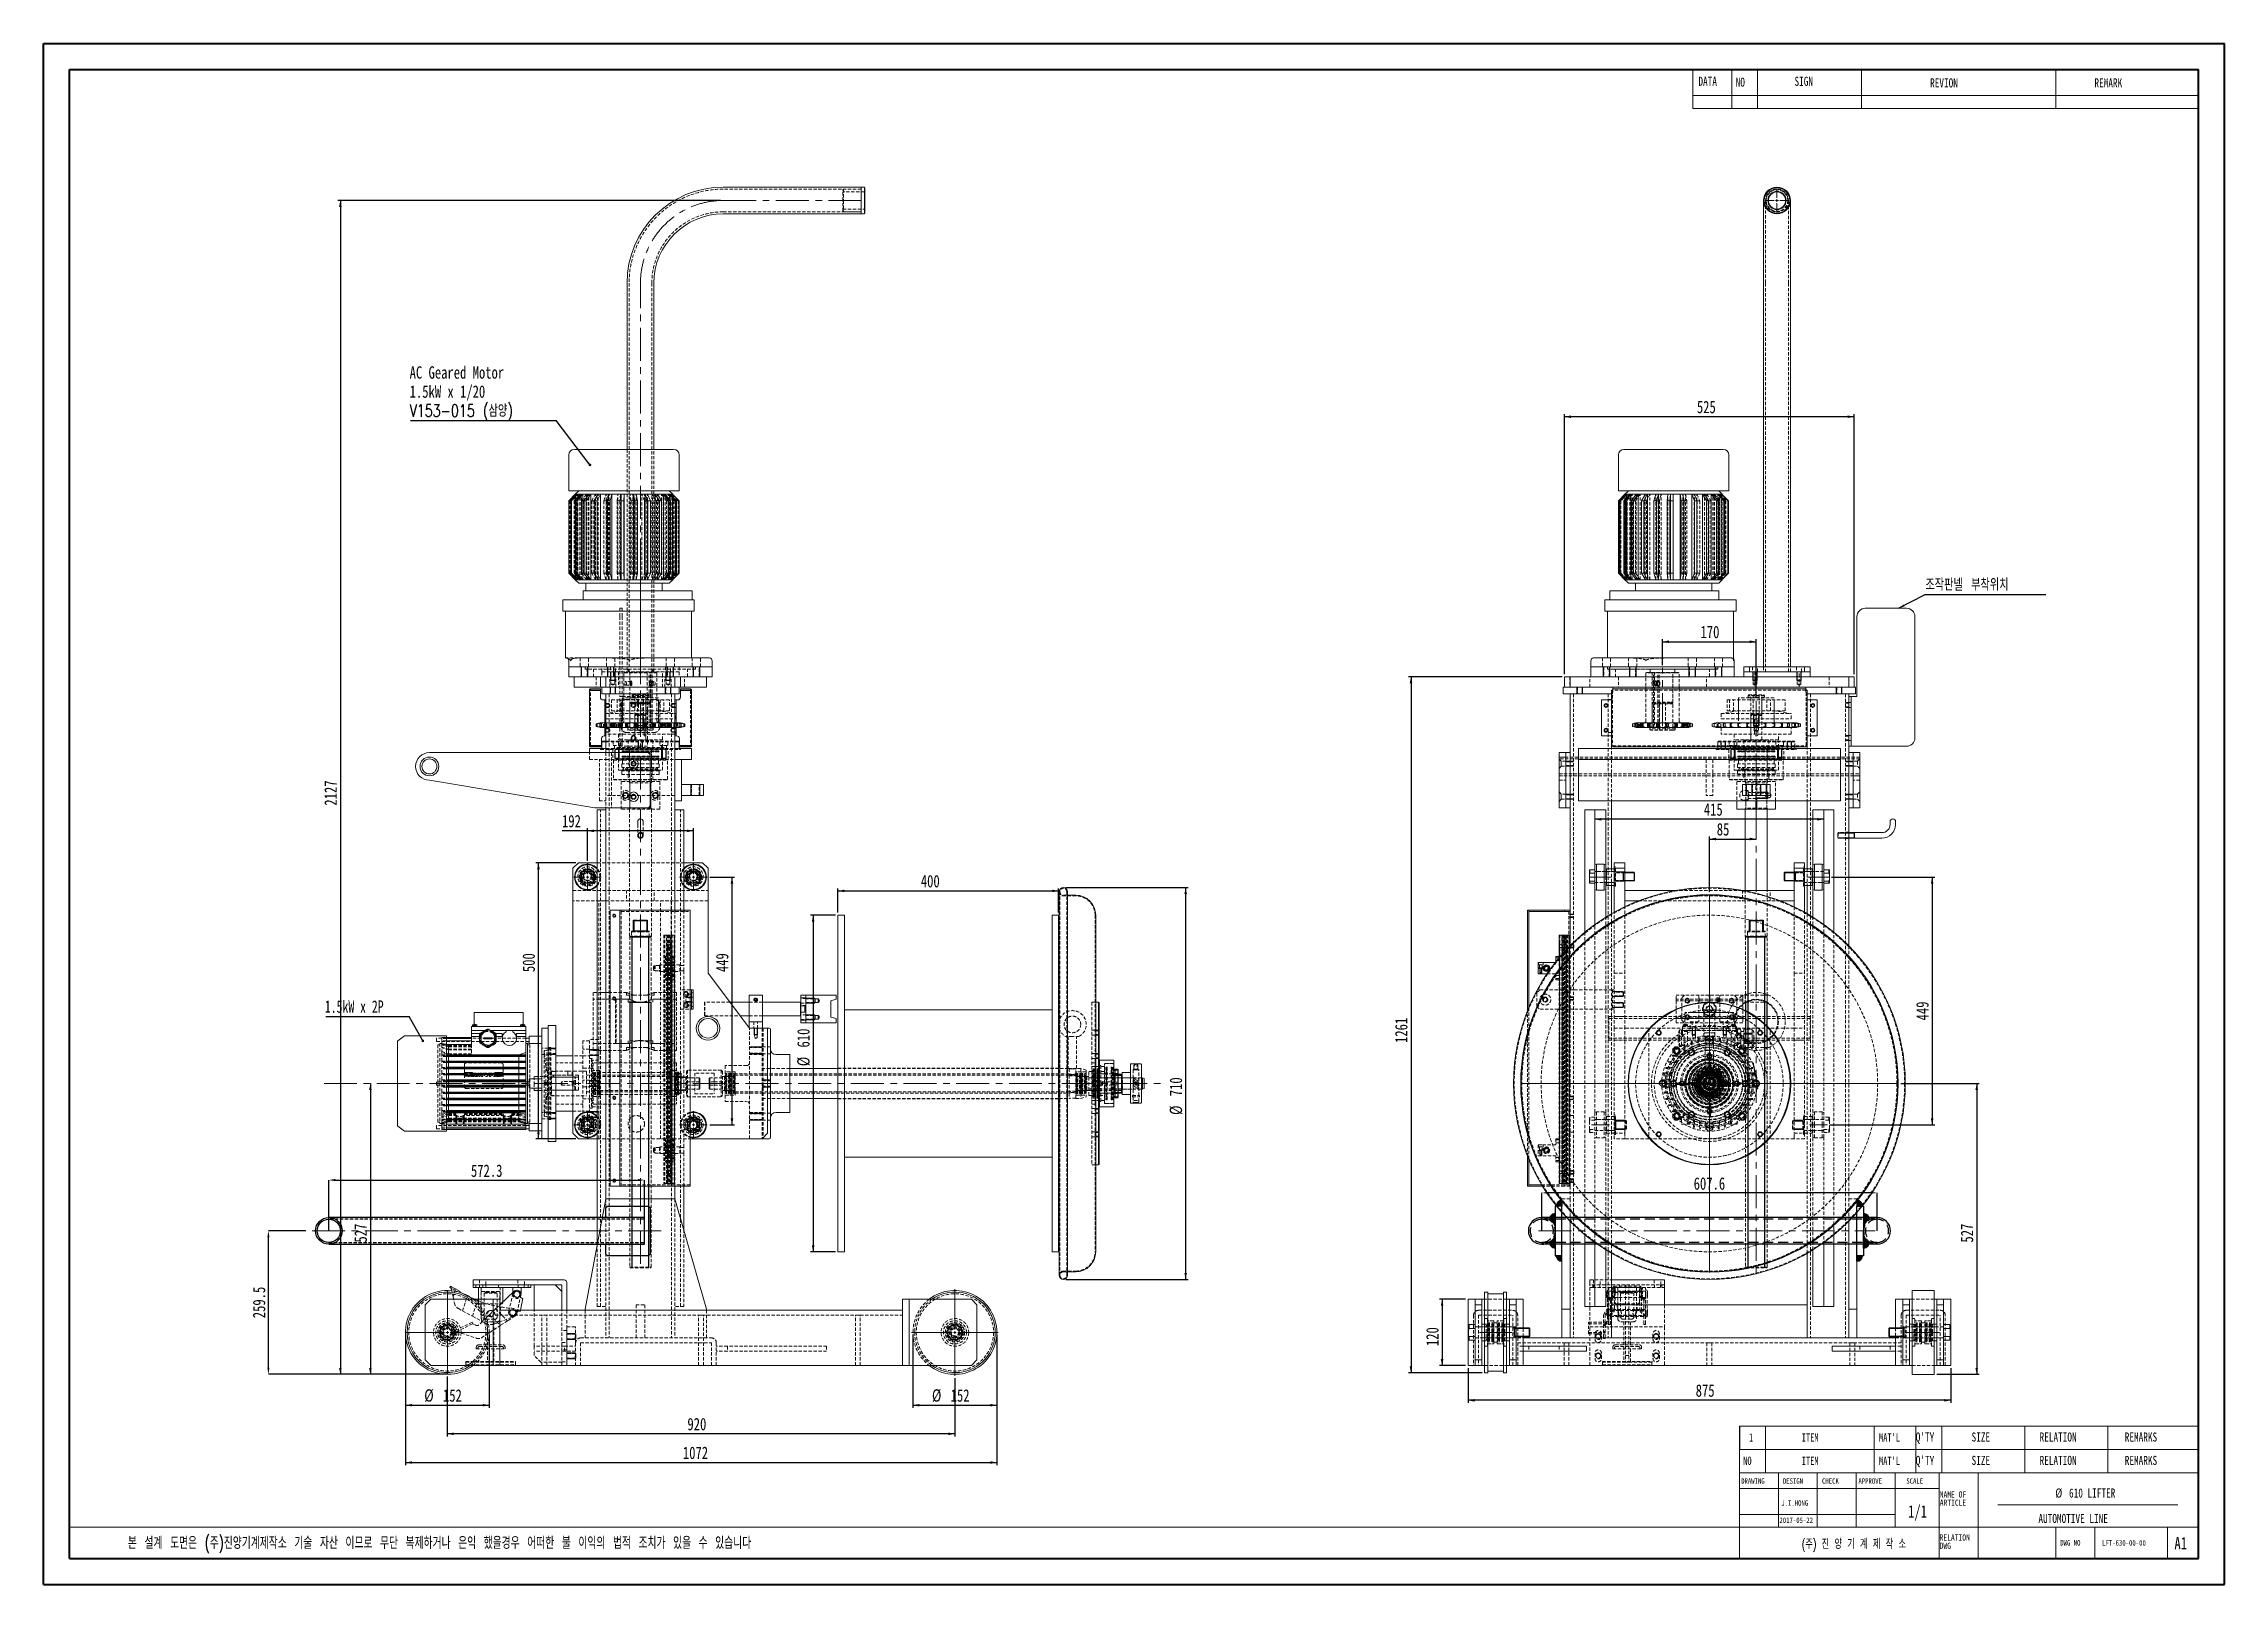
# Model space of a CAD drawing. Header units: millimetres. Extents: x 0 to 3953, y 1 to 2793.
import ezdxf

# ---------------------------------------------------------------- set-up
doc = ezdxf.new("R2010")
doc.units = ezdxf.units.MM
doc.header["$LTSCALE"] = 4.7
doc.header["$PDSIZE"] = -1
doc.linetypes.add('CENTERX2', pattern=[20.32, 12.7, -2.54, 2.54, -2.54])
doc.linetypes.add('HIDDEN', pattern=[1.905, 1.27, -0.635])
doc.layers.add('D', color=1, linetype='Continuous')
doc.layers.add('FORM', color=150, linetype='Continuous')
doc.layers.add('SLD-0', color=7, linetype='Continuous', lineweight=15)
doc.styles.add('SLDTEXTSTYLE1', font='TXT', dxfattribs={"width": 0.75})
doc.styles.add('SLDTEXTSTYLE2', font='TXT', dxfattribs={"width": 0.75, "bigfont": 'bigfont'})
doc.styles.add('SLDTEXTSTYLE3', font='TXT', dxfattribs={"width": 0.688356, "bigfont": 'bigfont'})
doc.styles.add('SLDTEXTSTYLE4', font='TXT', dxfattribs={"width": 0.647059, "bigfont": 'bigfont'})
doc.styles.add('SLDTEXTSTYLE5', font='TXT', dxfattribs={"width": 0.7})
doc.dimstyles.new('SLDDIMSTYLE0', dxfattribs={"dimtxt": 22.38375, "dimasz": 11.75, "dimexe": 0, "dimexo": 0.0625, "dimgap": 5.595937, "dimtad": 1, "dimrnd": 1e-09, "dimzin": 12, "dimdsep": 46, "dimtxsty": 'SLDTEXTSTYLE1', "dimsah": 1, "dimcen": 0.09, "dimadec": 0, "dimazin": 3, "dimtfac": 1, "dimtofl": 0, "dimtmove": 0, "dimatfit": 3, "dimfxl": 0, "dimfrac": 2, "dimtolj": 1, "dimtzin": 12, "dimarcsym": 0})
doc.dimstyles.new('SLDDIMSTYLE1', dxfattribs={"dimtxt": 0.18, "dimasz": 11.75, "dimexe": 0, "dimexo": 0.0625, "dimgap": 0, "dimtad": 0, "dimtih": 1, "dimtoh": 1, "dimdec": 0, "dimrnd": 1e-09, "dimzin": 0, "dimdsep": 46, "dimtxsty": 'Standard', "dimsah": 1, "dimcen": 0.09, "dimadec": 0, "dimazin": 0, "dimtfac": 11.75, "dimtdec": 0, "dimtofl": 0, "dimtmove": 0, "dimatfit": 3, "dimfxl": 0, "dimfrac": 2, "dimtolj": 1, "dimtzin": 0, "dimarcsym": 0})
doc.dimstyles.new('SLDDIMSTYLE2', dxfattribs={"dimtxt": 0.18, "dimasz": 4.7, "dimexe": 0, "dimexo": 0.0625, "dimgap": 0, "dimtad": 0, "dimtih": 1, "dimtoh": 1, "dimdec": 0, "dimrnd": 1e-09, "dimzin": 0, "dimdsep": 46, "dimtxsty": 'Standard', "dimblk1": 'DOT', "dimblk2": 'DOT', "dimsah": 1, "dimcen": 0.09, "dimadec": 0, "dimazin": 0, "dimtfac": 4.7, "dimtdec": 0, "dimtofl": 0, "dimtmove": 0, "dimatfit": 3, "dimldrblk": 'DOT', "dimfxl": 0, "dimfrac": 2, "dimtolj": 1, "dimtzin": 0, "dimarcsym": 0})

msp = doc.modelspace()

# ---------------------------------------------------------------- texts
at = {"color": 7, "linetype": 'Continuous', "lineweight": 0, "attachment_point": 1}
for s, insert, char_height, style in [('DATA', (2999.764, 2732.764), 16.45, 'SLDTEXTSTYLE1'), ('NO', (3067.252, 2731.195), 16.45, 'SLDTEXTSTYLE1'), ('SIGN', (3173.89, 2732.764), 16.45, 'SLDTEXTSTYLE1'), ('REVION', (3419.674, 2729.861), 16.45, 'SLDTEXTSTYLE1'), ('REMARK', (3717.527, 2729.861), 16.45, 'SLDTEXTSTYLE1'), ("Q'TY", (3393.685, 276.207), 16.45, 'SLDTEXTSTYLE1'), ('1', (3091.422, 274.665), 14.922, 'SLDTEXTSTYLE1'), ('ITEM', (3187.102, 274.665), 14.9225, 'SLDTEXTSTYLE1'), ("MAT'L", (3327.07, 274.665), 14.9225, 'SLDTEXTSTYLE1'), ('SIZE', (3494.822, 276.207), 16.45, 'SLDTEXTSTYLE1'), ('RELATION', (3618.098, 276.207), 16.45, 'SLDTEXTSTYLE1'), ('REMARKS', (3772.497, 276.207), 16.45, 'SLDTEXTSTYLE1'), ('NO', (3080.921, 232.365), 14.9225, 'SLDTEXTSTYLE1'), ('ITEM', (3187.102, 232.365), 14.9225, 'SLDTEXTSTYLE1'), ("MAT'L", (3327.07, 232.365), 14.9225, 'SLDTEXTSTYLE1'), ("Q'TY", (3393.685, 233.907), 16.45, 'SLDTEXTSTYLE1'), ('SIZE', (3494.822, 233.907), 16.45, 'SLDTEXTSTYLE1'), ('RELATION', (3618.098, 233.907), 16.45, 'SLDTEXTSTYLE1'), ('REMARKS', (3772.497, 233.907), 16.45, 'SLDTEXTSTYLE1'), ('DRAWING', (3077.203, 193.284), 9.9483, 'SLDTEXTSTYLE1'), ('DESIGN', (3152.818, 193.284), 9.9483, 'SLDTEXTSTYLE1'), ('CHECK', (3223.8, 193.284), 9.9483, 'SLDTEXTSTYLE1'), ('APPROVE', (3289.729, 193.284), 9.9483, 'SLDTEXTSTYLE1'), ('SCALE', (3376.547, 193.284), 9.9483, 'SLDTEXTSTYLE1'), ('2017-05-22', (3146.544, 122.161), 9.9483, 'SLDTEXTSTYLE1'), ('J.I.HONG', (3149.981, 153.376), 9.9483, 'SLDTEXTSTYLE1'), ('1/1', (3379.823, 144.487), 22.3837, 'SLDTEXTSTYLE1'), ('AUTOMOTIVE LINE', (3616.022, 128.651), 16.45, 'SLDTEXTSTYLE1'), ('본 설계 도면은 (주)진양기계제작소 기술 자산 이므로 무단 복제하거나 은익 했을경우 어떠한 불 이익의 법적 조치가 있을 수 있습니다', (153.136, 87.518), 22.38375, 'SLDTEXTSTYLE3'), ('(주) 진 양 기 계 제 작 소', (3187.102, 81.844), 16.45, 'SLDTEXTSTYLE4'), ('DWG NO', (3655.633, 81.163), 9.9483, 'SLDTEXTSTYLE1'), ('LFT-630-00-00', (3731.544, 81.163), 9.94833, 'SLDTEXTSTYLE1'), ('A1', (3862.551, 86.727), 22.3837, 'SLDTEXTSTYLE1')]:
    msp.add_mtext(s, dxfattribs=dict(at, insert=insert, char_height=char_height, style=style))

# ---------------------------------------------------------------- blocks, each defined once
blk = doc.blocks.new('SW_NOTE_0')
at = {"color": 0, "linetype": 'Continuous', "lineweight": 0, "char_height": 16.45, "attachment_point": 1, "style": 'SLDTEXTSTYLE1'}
for s, insert in [('%%c', (0, 21.2)), ('610 LIFTER', (24.8, 21.2))]:
    blk.add_mtext(s, dxfattribs=dict(at, insert=insert))
blk = doc.blocks.new('SW_NOTE_1')
at = {"color": 0, "linetype": 'Continuous', "lineweight": 0, "char_height": 11.19, "attachment_point": 1, "style": 'SLDTEXTSTYLE1'}
for s, insert in [('RELATION', (0, 14.4)), ('DWG', (0, -0.5))]:
    blk.add_mtext(s, dxfattribs=dict(at, insert=insert))
blk = doc.blocks.new('SW_NOTE_2')
at = {"color": 0, "linetype": 'Continuous', "lineweight": 0, "char_height": 11.19, "attachment_point": 1, "style": 'SLDTEXTSTYLE1'}
for s, insert in [('NAME OF', (0, 14.4)), ('ARTICLE', (0, -0.5))]:
    blk.add_mtext(s, dxfattribs=dict(at, insert=insert))
blk = doc.blocks.new('_D')
at = {"layer": 'D'}
for p, q in [((2582.2, 392.9), (2582.2, 329.9)), ((3457.2, 392.9), (3457.2, 329.9)), ((3457.2, 334.6), (2582.2, 334.6))]:
    blk.add_line(p, q, dxfattribs=at)
for points in [[(2582.2, 334.6), (2593.9, 332.2), (2593.9, 336.9)], [(3457.2, 334.6), (3445.4, 336.9), (3445.4, 332.2)]]:
    blk.add_solid(points, dxfattribs=at)
at = {"layer": 'D', "insert": (2994.8, 363.4), "char_height": 22.38, "attachment_point": 1, "style": 'SLDTEXTSTYLE1'}
blk.add_mtext('875', dxfattribs=at)
blk = doc.blocks.new('_D_1')
at = {"layer": 'D'}
for p, q in [((2577.5, 517.6), (2530.5, 517.6)), ((2535.2, 517.6), (2535.2, 397.6)), ((2577.5, 397.6), (2530.5, 397.6))]:
    blk.add_line(p, q, dxfattribs=at)
for points in [[(2535.2, 517.6), (2532.8, 505.8), (2537.5, 505.8)], [(2535.2, 397.6), (2537.5, 409.3), (2532.8, 409.3)]]:
    blk.add_solid(points, dxfattribs=at)
at = {"layer": 'D', "insert": (2506.3, 432.8), "char_height": 22.38, "attachment_point": 1, "rotation": 90, "style": 'SLDTEXTSTYLE1'}
blk.add_mtext('120', dxfattribs=at)
blk = doc.blocks.new('_D_2')
at = {"layer": 'D'}
for p, q in [((3366.8, 908.6), (3508.8, 908.6)), ((3504.2, 908.6), (3504.2, 381.6)), ((3431.8, 381.6), (3508.8, 381.6))]:
    blk.add_line(p, q, dxfattribs=at)
for points in [[(3504.2, 908.6), (3501.8, 896.8), (3506.5, 896.8)], [(3504.2, 381.6), (3506.5, 393.3), (3501.8, 393.3)]]:
    blk.add_solid(points, dxfattribs=at)
at = {"layer": 'D', "insert": (3475.3, 620.3), "char_height": 22.38, "attachment_point": 1, "rotation": 90, "style": 'SLDTEXTSTYLE1'}
blk.add_mtext('527', dxfattribs=at)
blk = doc.blocks.new('_D_3')
at = {"layer": 'D'}
for p, q in [((3019.7, 1255.7), (3019.7, 1356.2)), ((3019.7, 1351.6), (3104.7, 1351.6))]:
    blk.add_line(p, q, dxfattribs=at)
for points in [[(3019.7, 1351.6), (3031.4, 1349.2), (3031.4, 1353.9)], [(3104.7, 1351.6), (3092.9, 1353.9), (3092.9, 1349.2)]]:
    blk.add_solid(points, dxfattribs=at)
at = {"layer": 'D', "insert": (3033, 1380.4), "char_height": 22.38, "attachment_point": 1, "style": 'SLDTEXTSTYLE1'}
blk.add_mtext('85', dxfattribs=at)
blk = doc.blocks.new('_D_4')
at = {"layer": 'D'}
for p, q in [((3241.2, 1282.6), (3428, 1282.6)), ((3423.3, 1282.6), (3423.3, 833.6)), ((3238.1, 833.6), (3428, 833.6))]:
    blk.add_line(p, q, dxfattribs=at)
for points in [[(3423.3, 1282.6), (3421, 1270.8), (3425.7, 1270.8)], [(3423.3, 833.6), (3425.7, 845.3), (3421, 845.3)]]:
    blk.add_solid(points, dxfattribs=at)
at = {"layer": 'D', "insert": (3394.5, 1022.9), "char_height": 22.38, "attachment_point": 1, "rotation": 90, "style": 'SLDTEXTSTYLE1'}
blk.add_mtext('449', dxfattribs=at)
blk = doc.blocks.new('_D_5')
at = {"layer": 'D'}
blk.add_line((3227.2, 1387.4), (2812.2, 1387.4), dxfattribs=at)
for points in [[(2812.2, 1387.4), (2823.9, 1385), (2823.9, 1389.7)], [(3227.2, 1387.4), (3215.4, 1389.7), (3215.4, 1385)]]:
    blk.add_solid(points, dxfattribs=at)
at = {"layer": 'D', "insert": (3009.5, 1416.2), "char_height": 22.38, "attachment_point": 1, "style": 'SLDTEXTSTYLE1'}
blk.add_mtext('415', dxfattribs=at)
blk = doc.blocks.new('_D_6')
at = {"layer": 'D'}
for p, q in [((2757.2, 1650.2), (2757.2, 2121.4)), ((3282.2, 2116.7), (2757.2, 2116.7)), ((3282.2, 1650.2), (3282.2, 2121.4))]:
    blk.add_line(p, q, dxfattribs=at)
for points in [[(2757.2, 2116.7), (2768.9, 2114.4), (2768.9, 2119.1)], [(3282.2, 2116.7), (3270.4, 2119.1), (3270.4, 2114.4)]]:
    blk.add_solid(points, dxfattribs=at)
at = {"layer": 'D', "insert": (2997, 2145.6), "char_height": 22.38, "attachment_point": 1, "style": 'SLDTEXTSTYLE1'}
blk.add_mtext('525', dxfattribs=at)
blk = doc.blocks.new('_D_7')
at = {"layer": 'D'}
for p, q in [((2934.7, 1666.6), (2934.7, 1713.7)), ((2934.7, 1709), (3104.7, 1709)), ((3104.7, 1606.6), (3104.7, 1713.7))]:
    blk.add_line(p, q, dxfattribs=at)
for points in [[(2934.7, 1709), (2946.4, 1706.7), (2946.4, 1711.4)], [(3104.7, 1709), (3092.9, 1711.4), (3092.9, 1706.7)]]:
    blk.add_solid(points, dxfattribs=at)
at = {"layer": 'D', "insert": (3003.5, 1737.9), "char_height": 22.38, "attachment_point": 1, "style": 'SLDTEXTSTYLE1'}
blk.add_mtext('170', dxfattribs=at)
blk = doc.blocks.new('_D_8')
at = {"layer": 'D'}
for p, q in [((2752.5, 1645.6), (2474.1, 1645.6)), ((2478.8, 1645.6), (2478.8, 384.6)), ((2607.5, 384.6), (2474.1, 384.6))]:
    blk.add_line(p, q, dxfattribs=at)
for points in [[(2478.8, 1645.6), (2476.4, 1633.8), (2481.1, 1633.8)], [(2478.8, 384.6), (2481.1, 396.3), (2476.4, 396.3)]]:
    blk.add_solid(points, dxfattribs=at)
at = {"layer": 'D', "insert": (2449.9, 982), "char_height": 22.38, "attachment_point": 1, "rotation": 90, "style": 'SLDTEXTSTYLE1'}
blk.add_mtext('1261', dxfattribs=at)
blk = doc.blocks.new('SW_NOTE_3')
at = {"layer": 'D', "color": 0}
blk.add_line((220.2, 0), (0, 0), dxfattribs=at)
at = {"layer": 'D', "color": 0, "insert": (1.6, 29.7), "char_height": 22.38, "attachment_point": 1, "style": 'SLDTEXTSTYLE2'}
blk.add_mtext('조작판넬 부착위치', dxfattribs=at)
blk = doc.blocks.new('SW_CENTERMARKSYMBOL_0')
at = {"layer": 'SLD-0', "color": 0}
for p, q in [((-5, 0), (-19, 0)), ((0, 0), (-2.5, 0)), ((0, 5), (0, 19)), ((0, 0), (0, 2.5)), ((0, 0), (0, -2.5)), ((0, 0), (2.5, 0)), ((5, 0), (19, 0)), ((0, -5), (0, -19))]:
    blk.add_line(p, q, dxfattribs=at)
blk = doc.blocks.new('SW_CENTERMARKSYMBOL_1')
at = {"layer": 'SLD-0', "color": 0}
for p, q in [((0, 5), (0, 342.5)), ((-5, 0), (-342.5, 0)), ((0, 0), (-2.5, 0)), ((0, 0), (0, 2.5)), ((0, 0), (0, -2.5)), ((0, 0), (2.5, 0)), ((5, 0), (342.5, 0)), ((0, -5), (0, -342.5))]:
    blk.add_line(p, q, dxfattribs=at)
blk = doc.blocks.new('_D_9')
at = {"layer": 'D'}
for p, q in [((592.6, 908.6), (592.6, 381.6)), ((727.5, 381.6), (588, 381.6))]:
    blk.add_line(p, q, dxfattribs=at)
for points in [[(592.6, 908.6), (590.3, 896.8), (595, 896.8)], [(592.6, 381.6), (595, 393.3), (590.3, 393.3)]]:
    blk.add_solid(points, dxfattribs=at)
at = {"layer": 'D', "insert": (563.8, 620.3), "char_height": 22.38, "attachment_point": 1, "rotation": 90, "style": 'SLDTEXTSTYLE1'}
blk.add_mtext('527', dxfattribs=at)
blk = doc.blocks.new('_D_10')
at = {"layer": 'D'}
for p, q in [((656.1, 452.9), (656.1, 321)), ((808.1, 452.9), (808.1, 321)), ((656.1, 325.7), (808.1, 325.7))]:
    blk.add_line(p, q, dxfattribs=at)
for points in [[(656.1, 325.7), (667.9, 323.3), (667.9, 328)], [(808.1, 325.7), (796.4, 328), (796.4, 323.3)]]:
    blk.add_solid(points, dxfattribs=at)
at = {"layer": 'D', "char_height": 22.38, "attachment_point": 1, "style": 'SLDTEXTSTYLE1'}
for s, insert in [('%%c', (690.4, 354.5)), ('152', (724.2, 354.5))]:
    blk.add_mtext(s, dxfattribs=dict(at, insert=insert))
blk = doc.blocks.new('_D_11')
at = {"layer": 'D'}
for p, q in [((1576.1, 452.9), (1576.1, 321)), ((1728.1, 452.9), (1728.1, 321)), ((1576.1, 325.7), (1728.1, 325.7))]:
    blk.add_line(p, q, dxfattribs=at)
for points in [[(1576.1, 325.7), (1587.9, 323.3), (1587.9, 328)], [(1728.1, 325.7), (1716.4, 328), (1716.4, 323.3)]]:
    blk.add_solid(points, dxfattribs=at)
at = {"layer": 'D', "char_height": 22.38, "attachment_point": 1, "style": 'SLDTEXTSTYLE1'}
for s, insert in [('%%c', (1610.6, 354.5)), ('152', (1644.4, 354.5))]:
    blk.add_mtext(s, dxfattribs=dict(at, insert=insert))
blk = doc.blocks.new('_D_12')
at = {"layer": 'D'}
for p, q in [((732.1, 377.4), (732.1, 269.1)), ((1652.1, 374.4), (1652.1, 269.1)), ((1652.1, 273.8), (732.1, 273.8))]:
    blk.add_line(p, q, dxfattribs=at)
for points in [[(732.1, 273.8), (743.9, 271.4), (743.9, 276.1)], [(1652.1, 273.8), (1640.4, 276.1), (1640.4, 271.4)]]:
    blk.add_solid(points, dxfattribs=at)
at = {"layer": 'D', "insert": (1167.3, 302.6), "char_height": 22.38, "attachment_point": 1, "style": 'SLDTEXTSTYLE1'}
blk.add_mtext('920', dxfattribs=at)
blk = doc.blocks.new('_D_13')
at = {"layer": 'D'}
for p, q in [((1435.5, 1213.6), (1390.5, 1213.6)), ((1395.1, 1213.6), (1395.1, 603.6)), ((1435.5, 603.6), (1390.5, 603.6))]:
    blk.add_line(p, q, dxfattribs=at)
for points in [[(1395.1, 1213.6), (1392.8, 1201.8), (1397.5, 1201.8)], [(1395.1, 603.6), (1397.5, 615.3), (1392.8, 615.3)]]:
    blk.add_solid(points, dxfattribs=at)
at = {"layer": 'D', "char_height": 22.38, "attachment_point": 1, "rotation": 90, "style": 'SLDTEXTSTYLE1'}
for s, insert in [('610', (1366.3, 973.8)), ('%%c', (1366.3, 940))]:
    blk.add_mtext(s, dxfattribs=dict(at, insert=insert))
blk = doc.blocks.new('_D_14')
at = {"layer": 'D'}
for p, q in [((1440.1, 1218.2), (1440.1, 1262.2)), ((1440.1, 1257.6), (1840.1, 1257.6)), ((1840.1, 1218.2), (1840.1, 1262.2))]:
    blk.add_line(p, q, dxfattribs=at)
for points in [[(1440.1, 1257.6), (1451.9, 1255.2), (1451.9, 1259.9)], [(1840.1, 1257.6), (1828.4, 1259.9), (1828.4, 1255.2)]]:
    blk.add_solid(points, dxfattribs=at)
at = {"layer": 'D', "insert": (1590.3, 1286.4), "char_height": 22.38, "attachment_point": 1, "style": 'SLDTEXTSTYLE1'}
blk.add_mtext('400', dxfattribs=at)
blk = doc.blocks.new('_D_15')
at = {"layer": 'D'}
for p, q in [((986.1, 1366.4), (940, 1366.4)), ((986.1, 1312.2), (986.1, 1371)), ((1178.1, 1366.4), (986.1, 1366.4)), ((1178.1, 1312.2), (1178.1, 1371))]:
    blk.add_line(p, q, dxfattribs=at)
for points in [[(986.1, 1366.4), (997.9, 1364), (997.9, 1368.7)], [(1178.1, 1366.4), (1166.4, 1368.7), (1166.4, 1364)]]:
    blk.add_solid(points, dxfattribs=at)
at = {"layer": 'D', "insert": (940, 1395.2), "char_height": 22.38, "attachment_point": 1, "style": 'SLDTEXTSTYLE1'}
blk.add_mtext('192', dxfattribs=at)
blk = doc.blocks.new('_D_16')
at = {"layer": 'D'}
for p, q in [((1207.8, 1282.6), (1252.7, 1282.6)), ((1248, 1282.6), (1248, 833.6)), ((1207.8, 833.6), (1252.7, 833.6))]:
    blk.add_line(p, q, dxfattribs=at)
for points in [[(1248, 1282.6), (1245.7, 1270.8), (1250.4, 1270.8)], [(1248, 833.6), (1250.4, 845.3), (1245.7, 845.3)]]:
    blk.add_solid(points, dxfattribs=at)
at = {"layer": 'D', "insert": (1219.1, 1110.4), "char_height": 22.38, "attachment_point": 1, "rotation": 90, "style": 'SLDTEXTSTYLE1'}
blk.add_mtext('449', dxfattribs=at)
blk = doc.blocks.new('_D_17')
at = {"layer": 'D'}
for p, q in [((965, 1308.6), (892.6, 1308.6)), ((897.3, 808.6), (897.3, 1308.6)), ((965, 808.6), (892.6, 808.6))]:
    blk.add_line(p, q, dxfattribs=at)
for points in [[(897.3, 1308.6), (894.9, 1296.8), (899.6, 1296.8)], [(897.3, 808.6), (899.6, 820.3), (894.9, 820.3)]]:
    blk.add_solid(points, dxfattribs=at)
at = {"layer": 'D', "insert": (868.4, 1110.4), "char_height": 22.38, "attachment_point": 1, "rotation": 90, "style": 'SLDTEXTSTYLE1'}
blk.add_mtext('500', dxfattribs=at)
blk = doc.blocks.new('_D_18')
at = {"layer": 'D'}
for p, q in [((1227.5, 2508.6), (533.6, 2508.6)), ((538.2, 2508.6), (538.2, 381.6)), ((727.5, 381.6), (533.6, 381.6))]:
    blk.add_line(p, q, dxfattribs=at)
for points in [[(538.2, 2508.6), (535.9, 2496.8), (540.6, 2496.8)], [(538.2, 381.6), (540.6, 393.3), (535.9, 393.3)]]:
    blk.add_solid(points, dxfattribs=at)
at = {"layer": 'D', "insert": (509.4, 1412), "char_height": 22.38, "attachment_point": 1, "rotation": 90, "style": 'SLDTEXTSTYLE1'}
blk.add_mtext('2127', dxfattribs=at)
blk = doc.blocks.new('_D_19')
at = {"layer": 'D'}
for p, q in [((656.1, 452.9), (656.1, 217.1)), ((1728.1, 452.9), (1728.1, 217.1)), ((656.1, 221.8), (1728.1, 221.8))]:
    blk.add_line(p, q, dxfattribs=at)
for points in [[(656.1, 221.8), (667.9, 219.4), (667.9, 224.1)], [(1728.1, 221.8), (1716.4, 224.1), (1716.4, 219.4)]]:
    blk.add_solid(points, dxfattribs=at)
at = {"layer": 'D', "insert": (1159.1, 250.6), "char_height": 22.38, "attachment_point": 1, "style": 'SLDTEXTSTYLE1'}
blk.add_mtext('1072', dxfattribs=at)
blk = doc.blocks.new('_D_20')
at = {"layer": 'D'}
for p, q in [((1853.3, 1263.6), (2075, 1263.6)), ((2070.3, 1263.6), (2070.3, 553.6)), ((1853.3, 553.6), (2075, 553.6))]:
    blk.add_line(p, q, dxfattribs=at)
for points in [[(2070.3, 1263.6), (2068, 1251.8), (2072.7, 1251.8)], [(2070.3, 553.6), (2072.7, 565.3), (2068, 565.3)]]:
    blk.add_solid(points, dxfattribs=at)
at = {"layer": 'D', "char_height": 22.38, "attachment_point": 1, "rotation": 90, "style": 'SLDTEXTSTYLE1'}
for s, insert in [('710', (2041.5, 885.5)), ('%%c', (2041.5, 851.7))]:
    blk.add_mtext(s, dxfattribs=dict(at, insert=insert))
blk = doc.blocks.new('SW_NOTE_4')
at = {"layer": 'D', "color": 0}
blk.add_line((-150.9, 0), (0, 0), dxfattribs=at)
at = {"layer": 'D', "color": 0, "insert": (-152.8, 29.2), "char_height": 22.38, "attachment_point": 1, "style": 'SLDTEXTSTYLE5'}
blk.add_mtext('1.5kW x 2P', dxfattribs=at)
blk = doc.blocks.new('_DOT')
at = {"color": 0, "linetype": 'ByBlock', "lineweight": -2}
blk.add_line((-0.5, 0), (-1, 0), dxfattribs=at)
at = {"color": 0, "linetype": 'ByBlock', "const_width": 0.5}
blk.add_lwpolyline([(-0.25, 0, 1), (0.25, 0, 1)], format="xyb", close=True, dxfattribs=at)
blk = doc.blocks.new('SW_NOTE_5')
at = {"layer": 'D', "color": 0}
blk.add_line((-264, 0), (0, 0), dxfattribs=at)
at = {"layer": 'D', "color": 0, "char_height": 22.384, "attachment_point": 1}
for s, insert, style in [('AC Geared Motor', (-265.6, 98), 'SLDTEXTSTYLE1'), ('1.5kW x 1/20', (-265.6, 63.4), 'SLDTEXTSTYLE1'), ('V153-015 (삼양)', (-265.6, 28.9), 'SLDTEXTSTYLE2')]:
    blk.add_mtext(s, dxfattribs=dict(at, insert=insert, style=style))
blk = doc.blocks.new('SW_CENTERMARKSYMBOL_2')
at = {"layer": 'SLD-0', "color": 0}
for p, q in [((0, 5), (0, 75.5)), ((-5, 0), (-75.5, 0)), ((0, 0), (-2.5, 0)), ((0, 0), (0, 2.5)), ((0, 0), (0, -2.5)), ((0, 0), (2.5, 0)), ((5, 0), (75.5, 0)), ((0, -5), (0, -75.5))]:
    blk.add_line(p, q, dxfattribs=at)
blk = doc.blocks.new('SW_CENTERMARKSYMBOL_3')
at = {"layer": 'SLD-0', "color": 0}
for p, q in [((0, 5), (0, 78.5)), ((-5, 0), (-78.5, 0)), ((0, 0), (-2.5, 0)), ((0, 0), (0, 2.5)), ((0, 0), (0, -2.5)), ((0, 0), (2.5, 0)), ((5, 0), (78.5, 0)), ((0, -5), (0, -78.5))]:
    blk.add_line(p, q, dxfattribs=at)
blk = doc.blocks.new('SW_CENTERMARKSYMBOL_4')
at = {"layer": 'SLD-0', "color": 0}
for p, q in [((-5, 0), (-25, 0)), ((0, 0), (-2.5, 0)), ((0, 5), (0, 25)), ((0, 0), (0, 2.5)), ((0, 0), (0, -2.5)), ((0, 0), (2.5, 0)), ((5, 0), (25, 0)), ((0, -5), (0, -25))]:
    blk.add_line(p, q, dxfattribs=at)
blk = doc.blocks.new('SW_CENTERMARKSYMBOL_5')
at = {"layer": 'SLD-0', "color": 0}
for p, q in [((-5, 0), (-25, 0)), ((0, 0), (-2.5, 0)), ((0, 5), (0, 25)), ((0, 0), (0, 2.5)), ((0, 0), (0, -2.5)), ((0, 0), (2.5, 0)), ((5, 0), (25, 0)), ((0, -5), (0, -25))]:
    blk.add_line(p, q, dxfattribs=at)
blk = doc.blocks.new('SW_CENTERMARKSYMBOL_6')
at = {"layer": 'SLD-0', "color": 0}
for p, q in [((-5, 0), (-25, 0)), ((0, 0), (-2.5, 0)), ((0, 5), (0, 25)), ((0, 0), (0, 2.5)), ((0, 0), (0, -2.5)), ((0, 0), (2.5, 0)), ((5, 0), (25, 0)), ((0, -5), (0, -25))]:
    blk.add_line(p, q, dxfattribs=at)
blk = doc.blocks.new('SW_CENTERMARKSYMBOL_7')
at = {"layer": 'SLD-0', "color": 0}
for p, q in [((-5, 0), (-25, 0)), ((0, 0), (-2.5, 0)), ((0, 5), (0, 25)), ((0, 0), (0, 2.5)), ((0, 0), (0, -2.5)), ((0, 0), (2.5, 0)), ((5, 0), (25, 0)), ((0, -5), (0, -25))]:
    blk.add_line(p, q, dxfattribs=at)
blk = doc.blocks.new('*D37')
at = {"layer": 'D', "color": 0, "lineweight": -2}
for p, q in [((475.5, 641.6), (407.8, 641.6)), ((407.8, 393.8), (407.8, 629.8)), ((732.1, 382.1), (407.8, 382.1))]:
    blk.add_line(p, q, dxfattribs=at)
at = {"layer": 'D', "color": 0}
for points in [[(405.9, 629.8), (409.8, 629.8), (407.8, 641.6)], [(405.9, 393.8), (409.8, 393.8), (407.8, 382.1)]]:
    blk.add_solid(points, dxfattribs=at)
at = {"layer": 'Defpoints', "color": 0}
for p in [(407.8, 641.6), (475.5, 641.6), (732.1, 382.1)]:
    blk.add_point(p, dxfattribs=at)
at = {"layer": 'D', "color": 0, "insert": (391, 511.8), "char_height": 22.38, "attachment_point": 5, "rotation": 90, "style": 'SLDTEXTSTYLE1'}
blk.add_mtext('\\A1;259.5', dxfattribs=at)
blk = doc.blocks.new('*D38')
at = {"layer": 'D', "color": 0, "lineweight": -2}
for p, q in [((517.3, 641.7), (517.3, 733.6)), ((529.1, 733.6), (1077.9, 733.6)), ((1089.6, 666), (1089.6, 733.6))]:
    blk.add_line(p, q, dxfattribs=at)
at = {"layer": 'D', "color": 0}
for points in [[(529.1, 735.6), (529.1, 731.7), (517.3, 733.6)], [(1077.9, 735.6), (1077.9, 731.7), (1089.6, 733.6)]]:
    blk.add_solid(points, dxfattribs=at)
at = {"layer": 'Defpoints', "color": 0}
for p in [(1089.6, 733.6), (517.3, 641.6), (1089.6, 665.9)]:
    blk.add_point(p, dxfattribs=at)
at = {"layer": 'D', "color": 0, "insert": (803.5, 750.4), "char_height": 22.38, "attachment_point": 5, "style": 'SLDTEXTSTYLE1'}
blk.add_mtext('\\A1;572.3', dxfattribs=at)
blk = doc.blocks.new('*D39')
at = {"layer": 'D', "color": 0, "lineweight": -2}
for p, q in [((2715.9, 641.7), (2715.9, 710.4)), ((3311.7, 710.4), (2727.6, 710.4)), ((3323.5, 641.7), (3323.5, 710.4))]:
    blk.add_line(p, q, dxfattribs=at)
at = {"layer": 'D', "color": 0}
for points in [[(2727.6, 712.4), (2727.6, 708.5), (2715.9, 710.4)], [(3311.7, 712.4), (3311.7, 708.5), (3323.5, 710.4)]]:
    blk.add_solid(points, dxfattribs=at)
at = {"layer": 'Defpoints', "color": 0}
for p in [(2715.9, 710.4), (2715.9, 641.6), (3323.5, 641.6)]:
    blk.add_point(p, dxfattribs=at)
at = {"layer": 'D', "color": 0, "insert": (3019.7, 727.2), "char_height": 22.38, "attachment_point": 5, "style": 'SLDTEXTSTYLE1'}
blk.add_mtext('\\A1;607.6', dxfattribs=at)

# ---------------------------------------------------------------- dimensions: what is measured, and where the dimension line sits
at = {"layer": 'D'}
for base, p1, p2, picture, middle in [((538.241, 381.593), (1232.144, 2508.593), (732.144, 381.593), '_D_18', (538.241, 1445.093)), ((2478.752, 384.593), (2757.152, 1645.593), (2612.152, 384.593), '_D_8', (2478.752, 1015.093)), ((897.294, 1308.593), (969.644, 808.593), (969.644, 1308.593), '_D_17', (897.294, 1135.188)), ((1248.003, 833.593), (1203.144, 1282.593), (1203.144, 833.593), '_D_16', (1248.003, 1135.188)), ((3423.322, 833.593), (3236.552, 1282.593), (3233.452, 833.593), '_D_4', (3423.322, 1047.688)), ((592.641, 381.593), (508.631, 908.593), (732.144, 381.593), '_D_9', (592.641, 645.093)), ((3504.152, 381.593), (3362.152, 908.593), (3427.152, 381.593), '_D_2', (3504.152, 645.093)), ((2535.152, 397.593), (2582.152, 517.593), (2582.152, 397.593), '_D_1', (2535.152, 457.593))]:
    dim = msp.add_linear_dim(base=base, p1=p1, p2=p2, angle=90, dimstyle='SLDDIMSTYLE0', dxfattribs=at)
    dim.commit()
    dim.dimension.update_dxf_attribs({"geometry": picture, "text_midpoint": middle, "dimtype": 160})
for base, p1, p2, picture, middle in [((2757.152, 2116.729), (3282.152, 1645.593), (2757.152, 1645.593), '_D_6', (3021.801, 2116.729)), ((3104.652, 1709.019), (2934.652, 1661.993), (3104.652, 1601.993), '_D_7', (3028.354, 1709.019)), ((3104.652, 1351.572), (3019.652, 1251.093), (3104.652, 1601.993), '_D_3', (3049.568, 1351.572)), ((986.144, 1366.362), (1178.144, 1307.593), (986.144, 1307.593), '_D_15', (964.79, 1366.362)), ((2812.152, 1387.362), (3227.152, 1404.593), (2812.152, 1404.593), '_D_5', (3034.316, 1387.362)), ((1840.144, 1257.58), (1440.144, 1213.593), (1840.144, 1213.593), '_D_14', (1615.146, 1257.58)), ((1728.144, 221.793), (656.144, 457.593), (1728.144, 457.593), '_D_19', (1192.144, 221.793)), ((2582.152, 334.593), (3457.152, 397.593), (2582.152, 397.593), '_D', (3019.652, 334.593)), ((732.144, 273.793), (1652.144, 379.093), (732.144, 382.093), '_D_12', (1192.144, 273.793))]:
    dim = msp.add_linear_dim(base=base, p1=p1, p2=p2, dimstyle='SLDDIMSTYLE0', dxfattribs=at)
    dim.commit()
    dim.dimension.update_dxf_attribs({"geometry": picture, "text_midpoint": middle, "dimtype": 160})
for base, p1, p2, picture, middle in [((2070.344, 553.593), (1848.644, 1263.593), (1848.644, 553.593), '_D_20', (2070.344, 893.448)), ((1395.148, 603.593), (1440.144, 1213.593), (1440.144, 603.593), '_D_13', (1395.148, 981.691))]:
    dim = msp.add_linear_dim(base=base, p1=p1, p2=p2, angle=90, text='%%c<>', dimstyle='SLDDIMSTYLE0', dxfattribs=at)
    dim.commit()
    dim.dimension.update_dxf_attribs({"geometry": picture, "text_midpoint": middle, "dimtype": 160})
for base, p1, p2, picture, middle in [((1089.644, 733.643), (517.344, 641.593), (1089.644, 665.893), '*D38', (803.494, 750.431)), ((2715.852, 710.436), (3323.452, 641.593), (2715.852, 641.593), '*D39', (3019.652, 727.224))]:
    dim = msp.add_linear_dim(base=base, p1=p1, p2=p2, dimstyle='SLDDIMSTYLE0', dxfattribs=at)
    dim.commit()
    dim.dimension.update_dxf_attribs({"geometry": picture, "text_midpoint": middle})
dim = msp.add_linear_dim(base=(407.815, 641.593), p1=(732.144, 382.093), p2=(475.518, 641.593), angle=90, dimstyle='SLDDIMSTYLE0', dxfattribs=at)
dim.commit()
dim.dimension.update_dxf_attribs({"geometry": '*D37', "text_midpoint": (391.028, 511.843)})
for base, p1, p2, picture, middle in [((808.144, 325.695), (656.144, 457.593), (808.144, 457.593), '_D_10', (732.069, 325.695)), ((1728.144, 325.695), (1576.144, 457.593), (1728.144, 457.593), '_D_11', (1652.332, 325.695))]:
    dim = msp.add_linear_dim(base=base, p1=p1, p2=p2, text='%%c<>', dimstyle='SLDDIMSTYLE0', dxfattribs=at)
    dim.commit()
    dim.dimension.update_dxf_attribs({"geometry": picture, "text_midpoint": middle, "dimtype": 160})

# ---------------------------------------------------------------- hatches: boundary and pattern name
h = msp.add_hatch(color=5)
h.dxf.hatch_style = 1
h.paths.add_polyline_path([(2740.152, 672.693), (2740.152, 665.893), (2730.677, 665.893, -0.32172476)])
h.paths.add_polyline_path([(2730.677, 665.893), (2740.152, 665.893), (2740.152, 662.693), (2730.152, 662.693, -0.08161285)])
h.paths.add_polyline_path([(2730.271, 661.152, -0.03868741), (2730.152, 662.693), (2740.152, 662.693), (2740.152, 641.593, 0.23824305)])
h = msp.add_hatch(color=5)
h.dxf.hatch_style = 1
h.paths.add_polyline_path([(2752.152, 696.593), (2752.152, 686.593), (2742.152, 686.593, -0.41421356)])
h = msp.add_hatch(color=5)
h.dxf.hatch_style = 1
h.paths.add_polyline_path([(3287.152, 696.593), (3287.152, 686.593), (3297.152, 686.593, 0.41421356)])
h = msp.add_hatch(color=5)
h.dxf.hatch_style = 1
h.paths.add_polyline_path([(3299.152, 672.693), (3299.152, 665.893), (3308.626, 665.893, 0.32172476)])
h.paths.add_polyline_path([(3308.626, 665.893), (3299.152, 665.893), (3299.152, 662.693), (3309.152, 662.693, 0.08161285)])
h.paths.add_polyline_path([(3309.032, 661.152, 0.03868741), (3309.152, 662.693), (3299.152, 662.693), (3299.152, 641.593, -0.23824305)])
h = msp.add_hatch(color=5)
h.dxf.hatch_style = 1
h.paths.add_polyline_path([(2740.152, 610.493), (2740.152, 617.293), (2730.677, 617.293, 0.32172476)])
h.paths.add_polyline_path([(2730.677, 617.293), (2740.152, 617.293), (2740.152, 620.493), (2730.152, 620.493, 0.08161285)])
h.paths.add_polyline_path([(2730.271, 622.033, 0.03868741), (2730.152, 620.493), (2740.152, 620.493), (2740.152, 641.593, -0.23824305)])
h = msp.add_hatch(color=5)
h.dxf.hatch_style = 1
h.paths.add_polyline_path([(3299.152, 610.493), (3299.152, 617.293), (3308.626, 617.293, -0.32172476)])
h.paths.add_polyline_path([(3308.626, 617.293), (3299.152, 617.293), (3299.152, 620.493), (3309.152, 620.493, -0.08161285)])
h.paths.add_polyline_path([(3309.032, 622.033, -0.03868741), (3309.152, 620.493), (3299.152, 620.493), (3299.152, 641.593, 0.23824305)])
h = msp.add_hatch(color=5)
h.dxf.hatch_style = 1
h.paths.add_polyline_path([(2752.152, 586.593), (2752.152, 596.593), (2742.152, 596.593, 0.41421356)])
h = msp.add_hatch(color=5)
h.dxf.hatch_style = 1
h.paths.add_polyline_path([(3287.152, 586.593), (3287.152, 596.593), (3297.152, 596.593, -0.41421356)])

# ---------------------------------------------------------------- linework, layer by layer
at = {"color": 7, "linetype": 'Continuous', "lineweight": 40}
for p, q in [((0.371, 1.009), (0.371, 2792.809)), ((0.371, 2792.809), (3953.071, 2792.809)), ((3953.071, 1.009), (3953.071, 2792.809)), ((47.371, 48.009), (47.371, 2745.809)), ((47.371, 2745.809), (3906.071, 2745.809)), ((3906.071, 48.009), (3906.071, 2745.809)), ((47.371, 48.009), (3906.071, 48.009)), ((0.371, 1.009), (3953.071, 1.009))]:
    msp.add_line(p, q, dxfattribs=at)
at = {"color": 150, "linetype": 'Continuous', "lineweight": 0}
for p, q in [((2989.571, 2745.809), (2989.571, 2675.309)), ((3060.071, 2745.809), (3060.071, 2675.309)), ((3107.071, 2745.809), (3107.071, 2675.309)), ((3295.071, 2745.809), (3295.071, 2675.309)), ((3647.571, 2745.809), (3647.571, 2675.309)), ((2989.571, 2698.809), (3906.071, 2698.809)), ((2989.571, 2675.309), (3906.071, 2675.309)), ((3074.171, 287.709), (3906.071, 287.709)), ((3121.171, 287.709), (3121.171, 245.409)), ((3318.571, 287.709), (3318.571, 245.409)), ((3393.771, 287.709), (3393.771, 245.409)), ((3440.771, 287.709), (3440.771, 245.409)), ((3591.171, 287.709), (3591.171, 245.409)), ((3741.571, 287.709), (3741.571, 245.409)), ((3074.171, 245.409), (3074.171, 48.009)), ((3074.171, 245.409), (3906.071, 245.409)), ((3121.171, 245.409), (3121.171, 203.109)), ((3318.571, 245.409), (3318.571, 203.109)), ((3393.771, 245.409), (3393.771, 203.109)), ((3440.771, 245.409), (3440.771, 203.109)), ((3591.171, 245.409), (3591.171, 203.109)), ((3741.571, 245.409), (3741.571, 203.109)), ((3074.171, 203.109), (3906.071, 203.109)), ((3144.671, 203.109), (3144.671, 104.409)), ((3215.171, 203.109), (3215.171, 104.409)), ((3285.671, 203.109), (3285.671, 104.409)), ((3356.171, 203.109), (3356.171, 104.409)), ((3436.071, 203.109), (3436.071, 48.009)), ((3506.571, 48.009), (3506.571, 203.109)), ((3074.171, 174.909), (3436.071, 174.909)), ((3074.171, 127.909), (3356.171, 127.909)), ((3542.572, 145.291), (3868.672, 145.291)), ((3074.171, 104.409), (3906.071, 104.409)), ((3647.571, 104.409), (3647.571, 48.009)), ((3718.071, 104.409), (3718.071, 48.009)), ((3849.671, 104.409), (3849.671, 48.009))]:
    msp.add_line(p, q, dxfattribs=at)
at = {"color": 7, "linetype": 'Continuous', "lineweight": 0}
for p, q in [((2989.571, 2745.809), (3906.071, 2745.809)), ((3906.071, 2745.809), (3906.071, 2675.309)), ((3074.171, 104.409), (47.371, 104.409)), ((3074.171, 48.009), (3714.258, 48.009))]:
    msp.add_line(p, q, dxfattribs=at)
at = {"color": 7, "linetype": 'Continuous', "lineweight": 15}
for p, q in [((1482.144, 2532.893), (1232.144, 2532.893)), ((1482.144, 2532.893), (1482.144, 2484.293)), ((1488.144, 2532.593), (1482.144, 2532.593)), ((1489.144, 2531.593), (1488.144, 2532.593)), ((1488.144, 2484.593), (1488.144, 2532.593)), ((1489.144, 2531.593), (1489.144, 2485.593)), ((3117.852, 2508.593), (3117.852, 2358.593)), ((3166.452, 2358.593), (3166.452, 2508.593)), ((1232.144, 2484.293), (1482.144, 2484.293)), ((1482.144, 2484.593), (1488.144, 2484.593)), ((1488.144, 2484.593), (1489.144, 2485.593)), ((1057.844, 2358.593), (1057.844, 2057.593)), ((1106.444, 2057.593), (1106.444, 2358.593)), ((3117.852, 2358.593), (3117.852, 1663.593)), ((3166.452, 1663.593), (3166.452, 2358.593)), ((962.313, 2057.593), (1142.313, 2057.593)), ((2864.773, 2057.593), (3029.386, 2057.593)), ((3029.386, 2057.593), (3044.773, 2057.593)), ((952.313, 2047.593), (952.313, 1982.593)), ((1152.313, 1982.593), (1152.313, 2047.593)), ((2854.773, 2047.593), (2854.773, 1982.593)), ((3054.773, 1982.593), (3054.773, 2047.593)), ((952.313, 1982.593), (996.394, 1982.593)), ((970.313, 1982.593), (964.063, 1976.343)), ((996.394, 1982.593), (1152.313, 1982.593)), ((1140.563, 1976.343), (1134.313, 1982.593)), ((2854.773, 1982.593), (3054.773, 1982.593)), ((2872.773, 1982.593), (2865.251, 1975.071)), ((3043.023, 1976.343), (3036.773, 1982.593)), ((964.065, 1976.343), (952.318, 1964.593)), ((952.318, 1964.593), (952.493, 1964.593)), ((952.318, 1833.193), (952.318, 1964.593)), ((952.493, 1964.593), (964.24, 1976.343)), ((952.493, 1833.193), (952.493, 1964.593)), ((966.982, 1976.343), (955.706, 1964.593)), ((955.706, 1964.593), (957.118, 1964.593)), ((955.706, 1833.193), (955.706, 1964.593)), ((957.118, 1964.593), (968.394, 1976.343)), ((957.118, 1833.193), (957.118, 1964.593)), ((964.063, 1976.343), (964.063, 1976.341)), ((964.063, 1976.343), (964.065, 1976.343)), ((964.24, 1976.343), (966.982, 1976.343)), ((964.24, 1973.485), (964.24, 1976.343)), ((975.26, 1976.343), (965.164, 1964.593)), ((965.164, 1964.593), (967.724, 1964.593)), ((965.164, 1833.193), (965.164, 1964.593)), ((967.724, 1964.593), (977.821, 1976.343)), ((967.724, 1833.193), (967.724, 1964.593)), ((968.394, 1976.343), (975.26, 1976.343)), ((968.394, 1968.351), (968.394, 1976.343)), ((977.821, 1976.343), (988.38, 1976.343)), ((977.821, 1821.443), (977.821, 1976.343)), ((988.38, 1976.343), (980.098, 1964.593)), ((980.098, 1964.593), (983.646, 1964.593)), ((980.098, 1833.193), (980.098, 1964.593)), ((983.646, 1964.593), (991.928, 1976.343)), ((983.646, 1833.193), (983.646, 1964.593)), ((991.928, 1976.343), (1005.518, 1976.343)), ((991.928, 1821.443), (991.928, 1976.343)), ((1005.518, 1976.343), (999.57, 1964.593)), ((999.57, 1964.593), (1003.882, 1964.593)), ((999.57, 1833.193), (999.57, 1964.593)), ((1003.882, 1964.593), (1009.83, 1976.343)), ((1003.882, 1833.193), (1003.882, 1964.593)), ((1009.83, 1976.343), (1025.595, 1976.343)), ((1009.83, 1821.443), (1009.83, 1976.343)), ((1025.595, 1976.343), (1022.355, 1964.593)), ((1022.355, 1964.593), (1027.161, 1964.593)), ((1022.355, 1833.193), (1022.355, 1964.593)), ((1027.161, 1964.593), (1030.401, 1976.343)), ((1027.161, 1833.193), (1027.161, 1964.593)), ((1030.401, 1976.343), (1047.351, 1976.343)), ((1030.401, 1821.443), (1030.401, 1976.343)), ((1047.351, 1976.343), (1047.023, 1964.593)), ((1047.023, 1964.593), (1052.021, 1964.593)), ((1047.023, 1833.193), (1047.023, 1964.593)), ((1052.021, 1964.593), (1052.349, 1976.343)), ((1052.021, 1833.193), (1052.021, 1964.593)), ((1052.349, 1976.343), (1069.419, 1976.343)), ((1052.349, 1821.443), (1052.349, 1976.343)), ((1069.419, 1976.343), (1072.023, 1964.593)), ((1069.419, 1821.443), (1069.419, 1976.343)), ((1072.023, 1964.593), (1076.899, 1964.593)), ((1072.023, 1833.193), (1072.023, 1964.593)), ((1074.295, 1976.343), (1090.413, 1976.343)), ((1076.899, 1964.593), (1074.295, 1976.343)), ((1076.899, 1833.193), (1076.899, 1964.593)), ((1090.413, 1976.343), (1095.785, 1964.593)), ((1090.413, 1821.443), (1090.413, 1976.343)), ((1094.86, 1976.343), (1109.012, 1976.343)), ((1100.232, 1964.593), (1094.86, 1976.343)), ((1095.785, 1964.593), (1100.232, 1964.593)), ((1095.785, 1833.193), (1095.785, 1964.593)), ((1100.232, 1833.193), (1100.232, 1964.593)), ((1109.012, 1976.343), (1116.816, 1964.593)), ((1109.012, 1821.443), (1109.012, 1976.343)), ((1112.751, 1976.343), (1134.578, 1976.343)), ((1120.555, 1964.593), (1112.751, 1976.343)), ((1116.816, 1964.593), (1120.555, 1964.593)), ((1116.816, 1833.193), (1116.816, 1964.593)), ((1120.555, 1833.193), (1120.555, 1964.593)), ((1126.845, 1976.343), (1124.049, 1976.343)), ((1124.049, 1821.443), (1124.049, 1976.343)), ((1133.793, 1964.593), (1136.589, 1964.593)), ((1133.793, 1833.193), (1133.793, 1964.593)), ((1134.578, 1976.343), (1145.651, 1964.593)), ((1134.578, 1967.018), (1134.578, 1976.343)), ((1136.255, 1976.343), (1139.938, 1976.343)), ((1147.328, 1964.593), (1136.255, 1976.343)), ((1136.589, 1833.193), (1136.589, 1964.593)), ((1139.938, 1976.343), (1151.644, 1964.593)), ((1139.938, 1972.435), (1139.938, 1976.343)), ((1140.391, 1976.343), (1140.563, 1976.343)), ((1152.097, 1964.593), (1140.391, 1976.343)), ((1140.563, 1976.17), (1140.563, 1976.343)), ((1145.651, 1964.593), (1147.328, 1964.593)), ((1145.651, 1833.193), (1145.651, 1964.593)), ((1147.328, 1833.193), (1147.328, 1964.593)), ((1151.644, 1964.593), (1152.097, 1964.593)), ((1151.644, 1833.193), (1151.644, 1964.593)), ((1152.097, 1833.193), (1152.097, 1964.593)), ((2854.773, 1964.593), (2866.523, 1976.343)), ((2854.773, 1833.193), (2854.773, 1964.593)), ((2868.196, 1976.343), (2856.734, 1964.593)), ((2856.734, 1964.593), (2857.842, 1964.593)), ((2856.734, 1833.193), (2856.734, 1964.593)), ((2857.842, 1964.593), (2869.304, 1976.343)), ((2857.842, 1833.193), (2857.842, 1964.593)), ((2875.17, 1976.343), (2864.716, 1964.593)), ((2864.716, 1964.593), (2867.001, 1964.593)), ((2864.716, 1833.193), (2864.716, 1964.593)), ((2866.523, 1976.343), (2868.196, 1976.343)), ((2866.523, 1974.627), (2866.523, 1976.343)), ((2867.001, 1964.593), (2877.456, 1976.343)), ((2867.001, 1833.193), (2867.001, 1964.593)), ((2869.304, 1976.343), (2875.17, 1976.343)), ((2869.304, 1969.749), (2869.304, 1976.343)), ((2877.456, 1976.343), (2887.146, 1976.343)), ((2877.456, 1821.443), (2877.456, 1976.343)), ((2887.146, 1976.343), (2878.356, 1964.593)), ((2878.356, 1964.593), (2881.676, 1964.593)), ((2878.356, 1833.193), (2878.356, 1964.593)), ((2881.676, 1964.593), (2890.466, 1976.343)), ((2881.676, 1833.193), (2881.676, 1964.593)), ((2890.466, 1976.343), (2922.826, 1976.343)), ((2890.466, 1821.443), (2890.466, 1976.343)), ((2896.798, 1833.193), (2896.798, 1964.593)), ((2896.798, 1964.593), (2900.943, 1964.593)), ((2900.943, 1833.193), (2900.943, 1964.593)), ((2907.516, 1976.343), (2903.371, 1976.343)), ((2907.516, 1821.443), (2907.516, 1976.343)), ((2922.826, 1976.343), (2918.883, 1964.593)), ((2918.883, 1964.593), (2923.593, 1964.593)), ((2918.883, 1833.193), (2918.883, 1964.593)), ((2923.593, 1964.593), (2927.536, 1976.343)), ((2923.593, 1833.193), (2923.593, 1964.593)), ((2927.536, 1976.343), (2944.288, 1976.343)), ((2927.536, 1821.443), (2927.536, 1976.343)), ((2944.288, 1976.343), (2943.222, 1964.593)), ((2943.222, 1964.593), (2948.202, 1964.593)), ((2943.222, 1833.193), (2943.222, 1964.593)), ((2948.202, 1964.593), (2949.267, 1976.343)), ((2948.202, 1833.193), (2948.202, 1964.593)), ((2949.267, 1976.343), (2966.409, 1976.343)), ((2949.267, 1821.443), (2949.267, 1976.343)), ((2966.409, 1976.343), (2968.288, 1964.593)), ((2966.409, 1821.443), (2966.409, 1976.343)), ((2968.288, 1964.593), (2973.224, 1964.593)), ((2968.288, 1833.193), (2968.288, 1964.593)), ((2971.344, 1976.343), (2987.798, 1976.343)), ((2973.224, 1964.593), (2971.344, 1976.343)), ((2973.224, 1833.193), (2973.224, 1964.593)), ((2987.798, 1976.343), (2992.504, 1964.593)), ((2987.798, 1821.443), (2987.798, 1976.343)), ((2992.38, 1976.343), (3007.113, 1976.343)), ((2997.086, 1964.593), (2992.38, 1976.343)), ((2992.504, 1964.593), (2997.086, 1964.593)), ((2992.504, 1833.193), (2992.504, 1964.593)), ((2997.086, 1833.193), (2997.086, 1964.593)), ((3007.113, 1976.343), (3014.349, 1964.593)), ((3007.113, 1821.443), (3007.113, 1976.343)), ((3011.053, 1976.343), (3023.139, 1976.343)), ((3018.289, 1964.593), (3011.053, 1976.343)), ((3014.349, 1964.593), (3018.289, 1964.593)), ((3014.349, 1833.193), (3014.349, 1964.593)), ((3018.289, 1833.193), (3018.289, 1964.593)), ((3023.139, 1976.343), (3032.451, 1964.593)), ((3023.139, 1821.443), (3023.139, 1976.343)), ((3026.189, 1976.343), (3034.869, 1976.343)), ((3035.502, 1964.593), (3026.189, 1976.343)), ((3032.451, 1964.593), (3035.502, 1964.593)), ((3032.451, 1833.193), (3032.451, 1964.593)), ((3034.869, 1976.343), (3045.673, 1964.593)), ((3034.869, 1965.392), (3034.869, 1976.343)), ((3035.502, 1833.193), (3035.502, 1964.593)), ((3036.839, 1976.343), (3041.566, 1976.343)), ((3047.642, 1964.593), (3036.839, 1976.343)), ((3041.566, 1976.343), (3053.182, 1964.593)), ((3041.566, 1971.201), (3041.566, 1976.343)), ((3042.331, 1976.343), (3043.023, 1976.343)), ((3053.947, 1964.593), (3042.331, 1976.343)), ((3043.023, 1975.643), (3043.023, 1976.343)), ((3043.023, 1976.129), (3054.508, 1964.593)), ((3045.673, 1964.593), (3047.642, 1964.593)), ((3045.673, 1833.193), (3045.673, 1964.593)), ((3047.642, 1833.193), (3047.642, 1964.593)), ((3053.182, 1964.593), (3053.947, 1964.593)), ((3053.182, 1833.193), (3053.182, 1964.593)), ((3053.947, 1833.193), (3053.947, 1964.593)), ((3054.508, 1833.193), (3054.508, 1964.593)), ((952.318, 1833.193), (964.065, 1821.443)), ((952.493, 1833.193), (952.318, 1833.193)), ((964.24, 1821.443), (952.493, 1833.193)), ((955.706, 1833.193), (966.982, 1821.443)), ((957.118, 1833.193), (955.706, 1833.193)), ((968.394, 1821.443), (957.118, 1833.193)), ((964.063, 1821.445), (964.063, 1821.443)), ((964.063, 1821.443), (970.313, 1815.193)), ((964.065, 1821.443), (964.063, 1821.443)), ((964.24, 1821.443), (964.24, 1824.3)), ((966.982, 1821.443), (964.24, 1821.443)), ((965.164, 1833.193), (975.26, 1821.443)), ((967.724, 1833.193), (965.164, 1833.193)), ((977.821, 1821.443), (967.724, 1833.193)), ((968.394, 1821.443), (968.394, 1829.434)), ((975.26, 1821.443), (968.394, 1821.443)), ((988.38, 1821.443), (977.821, 1821.443)), ((980.098, 1833.193), (988.38, 1821.443)), ((983.646, 1833.193), (980.098, 1833.193)), ((991.928, 1821.443), (983.646, 1833.193)), ((1005.518, 1821.443), (991.928, 1821.443)), ((999.57, 1833.193), (1005.518, 1821.443)), ((1003.882, 1833.193), (999.57, 1833.193)), ((1009.83, 1821.443), (1003.882, 1833.193)), ((1025.595, 1821.443), (1009.83, 1821.443)), ((1022.355, 1833.193), (1025.595, 1821.443)), ((1027.161, 1833.193), (1022.355, 1833.193)), ((1030.401, 1821.443), (1027.161, 1833.193)), ((1047.351, 1821.443), (1030.401, 1821.443)), ((1047.023, 1833.193), (1047.351, 1821.443)), ((1052.021, 1833.193), (1047.023, 1833.193)), ((1052.349, 1821.443), (1052.021, 1833.193)), ((1069.419, 1821.443), (1052.349, 1821.443)), ((1072.023, 1833.193), (1069.419, 1821.443)), ((1076.899, 1833.193), (1072.023, 1833.193)), ((1074.295, 1821.443), (1076.899, 1833.193)), ((1090.413, 1821.443), (1074.295, 1821.443)), ((1095.785, 1833.193), (1090.413, 1821.443)), ((1094.86, 1821.443), (1100.232, 1833.193)), ((1109.012, 1821.443), (1094.86, 1821.443)), ((1100.232, 1833.193), (1095.785, 1833.193)), ((1116.816, 1833.193), (1109.012, 1821.443)), ((1112.751, 1821.443), (1120.555, 1833.193)), ((1134.578, 1821.443), (1112.751, 1821.443)), ((1120.555, 1833.193), (1116.816, 1833.193)), ((1124.049, 1821.443), (1126.845, 1821.443)), ((1136.589, 1833.193), (1133.793, 1833.193)), ((1134.313, 1815.193), (1140.563, 1821.443)), ((1145.651, 1833.193), (1134.578, 1821.443)), ((1134.578, 1821.443), (1134.578, 1830.768)), ((1136.255, 1821.443), (1147.328, 1833.193)), ((1139.938, 1821.443), (1136.255, 1821.443)), ((1151.644, 1833.193), (1139.938, 1821.443)), ((1139.938, 1821.443), (1139.938, 1825.351)), ((1140.391, 1821.443), (1152.097, 1833.193)), ((1140.563, 1821.443), (1140.391, 1821.443)), ((1140.563, 1821.443), (1140.563, 1821.615)), ((1147.328, 1833.193), (1145.651, 1833.193)), ((1152.097, 1833.193), (1151.644, 1833.193)), ((2866.523, 1821.443), (2854.773, 1833.193)), ((2856.734, 1833.193), (2868.196, 1821.443)), ((2857.842, 1833.193), (2856.734, 1833.193)), ((2869.304, 1821.443), (2857.842, 1833.193)), ((2864.716, 1833.193), (2875.17, 1821.443)), ((2867.001, 1833.193), (2864.716, 1833.193)), ((2865.251, 1822.715), (2872.773, 1815.193)), ((2866.523, 1821.443), (2866.523, 1823.159)), ((2868.196, 1821.443), (2866.523, 1821.443)), ((2877.456, 1821.443), (2867.001, 1833.193)), ((2869.304, 1821.443), (2869.304, 1828.036)), ((2875.17, 1821.443), (2869.304, 1821.443)), ((2887.146, 1821.443), (2877.456, 1821.443)), ((2878.356, 1833.193), (2887.146, 1821.443)), ((2881.676, 1833.193), (2878.356, 1833.193)), ((2890.466, 1821.443), (2881.676, 1833.193)), ((2922.826, 1821.443), (2890.466, 1821.443)), ((2900.943, 1833.193), (2896.798, 1833.193)), ((2903.371, 1821.443), (2907.516, 1821.443)), ((2918.883, 1833.193), (2922.826, 1821.443)), ((2923.593, 1833.193), (2918.883, 1833.193)), ((2927.536, 1821.443), (2923.593, 1833.193)), ((2944.288, 1821.443), (2927.536, 1821.443)), ((2943.222, 1833.193), (2944.288, 1821.443)), ((2948.202, 1833.193), (2943.222, 1833.193)), ((2949.267, 1821.443), (2948.202, 1833.193)), ((2966.409, 1821.443), (2949.267, 1821.443)), ((2968.288, 1833.193), (2966.409, 1821.443)), ((2973.224, 1833.193), (2968.288, 1833.193)), ((2971.344, 1821.443), (2973.224, 1833.193)), ((2987.798, 1821.443), (2971.344, 1821.443)), ((2992.504, 1833.193), (2987.798, 1821.443)), ((2992.38, 1821.443), (2997.086, 1833.193)), ((3007.113, 1821.443), (2992.38, 1821.443)), ((2997.086, 1833.193), (2992.504, 1833.193)), ((3014.349, 1833.193), (3007.113, 1821.443)), ((3011.053, 1821.443), (3018.289, 1833.193)), ((3023.139, 1821.443), (3011.053, 1821.443)), ((3018.289, 1833.193), (3014.349, 1833.193)), ((3032.451, 1833.193), (3023.139, 1821.443)), ((3026.189, 1821.443), (3035.502, 1833.193)), ((3034.869, 1821.443), (3026.189, 1821.443)), ((3035.502, 1833.193), (3032.451, 1833.193)), ((3045.673, 1833.193), (3034.869, 1821.443)), ((3034.869, 1821.443), (3034.869, 1832.394)), ((3036.773, 1815.193), (3043.023, 1821.443)), ((3036.839, 1821.443), (3047.642, 1833.193)), ((3041.566, 1821.443), (3036.839, 1821.443)), ((3053.182, 1833.193), (3041.566, 1821.443)), ((3041.566, 1821.443), (3041.566, 1826.585)), ((3042.331, 1821.443), (3053.947, 1833.193)), ((3043.023, 1821.443), (3042.331, 1821.443)), ((3054.508, 1833.193), (3043.023, 1821.656)), ((3043.023, 1821.443), (3043.023, 1822.142)), ((3047.642, 1833.193), (3045.673, 1833.193)), ((3053.947, 1833.193), (3053.182, 1833.193)), ((941.589, 1785.193), (941.589, 1764.593)), ((941.589, 1785.193), (1159.244, 1785.193)), ((970.313, 1815.193), (1006.46, 1815.193)), ((978.17, 1801.193), (978.17, 1785.193)), ((978.17, 1801.193), (1021.809, 1801.193)), ((983.313, 1815.193), (983.313, 1801.193)), ((1006.46, 1815.193), (1134.313, 1815.193)), ((1021.809, 1801.193), (1176.17, 1801.193)), ((1121.313, 1801.193), (1121.313, 1815.193)), ((1159.244, 1785.193), (1179.589, 1785.193)), ((1176.17, 1785.193), (1176.17, 1801.193)), ((1179.589, 1764.593), (1179.589, 1785.193)), ((2830.191, 1785.193), (2830.191, 1764.593)), ((2830.191, 1785.193), (2882.647, 1785.193)), ((2839.007, 1801.193), (2839.007, 1785.193)), ((2839.007, 1801.193), (3037.007, 1801.193)), ((2872.773, 1815.193), (3036.773, 1815.193)), ((2882.647, 1785.193), (3068.191, 1785.193)), ((2885.773, 1815.193), (2885.773, 1801.193)), ((3023.773, 1801.193), (3023.773, 1815.193)), ((3037.007, 1785.193), (3037.007, 1801.193)), ((3068.191, 1764.593), (3068.191, 1785.193)), ((941.589, 1764.593), (994.045, 1764.593)), ((946.589, 1764.593), (946.589, 1679.593)), ((994.045, 1764.593), (1179.589, 1764.593)), ((1174.589, 1679.593), (1174.589, 1764.593)), ((2830.191, 1764.593), (3068.191, 1764.593)), ((2835.191, 1764.593), (2835.191, 1679.593)), ((3063.191, 1678.125), (3063.191, 1764.593)), ((3287.152, 1754.593), (3287.152, 1609.593)), ((3302.152, 1769.593), (3377.152, 1769.593)), ((3392.152, 1754.593), (3392.152, 1534.593)), ((946.589, 1679.593), (947.177, 1679.593)), ((952.144, 1674.593), (952.144, 1663.593)), ((952.144, 1663.593), (952.144, 1645.593)), ((1212.144, 1663.593), (952.144, 1663.593)), ((969.263, 1679.593), (1207.144, 1679.593)), ((1212.144, 1663.593), (1212.144, 1674.593)), ((1212.144, 1645.593), (1212.144, 1663.593)), ((2804.652, 1674.593), (2804.652, 1663.593)), ((2804.652, 1663.593), (2804.652, 1645.593)), ((3042.427, 1663.593), (2804.652, 1663.593)), ((2804.652, 1663.593), (2934.652, 1663.593)), ((2809.652, 1679.593), (3059.427, 1679.593)), ((2934.652, 1663.593), (3064.652, 1663.593)), ((3064.652, 1663.593), (3042.427, 1663.593)), ((3059.427, 1679.593), (3061.054, 1679.299)), ((3064.652, 1663.593), (3064.652, 1674.593)), ((3064.652, 1645.593), (3064.652, 1663.593)), ((3082.152, 1654.593), (3082.152, 1663.593)), ((3082.152, 1663.593), (3092.152, 1663.593)), ((3092.152, 1663.593), (3092.152, 1654.593)), ((3192.152, 1663.593), (3092.152, 1663.593)), ((3192.152, 1654.593), (3192.152, 1663.593)), ((3192.152, 1663.593), (3202.152, 1663.593)), ((3202.152, 1663.593), (3202.152, 1654.593)), ((952.144, 1645.593), (1009.644, 1645.593)), ((962.144, 1645.593), (962.144, 1626.593)), ((1001.454, 1626.593), (962.144, 1626.593)), ((989.644, 1621.593), (989.644, 1520.593)), ((991.644, 1621.593), (989.644, 1621.593)), ((991.644, 1621.593), (991.644, 1623.593)), ((1009.644, 1623.593), (991.644, 1623.593)), ((991.644, 1621.593), (991.644, 1620.886)), ((991.644, 1621.593), (1009.644, 1621.593)), ((991.644, 1620.886), (1009.644, 1620.886)), ((1009.644, 1626.593), (1001.454, 1626.593)), ((1009.644, 1626.593), (1009.644, 1645.593)), ((1009.644, 1645.593), (1019.644, 1645.593)), ((1012.144, 1626.593), (1009.644, 1626.593)), ((1009.644, 1621.593), (1009.644, 1623.593)), ((1009.644, 1608.593), (1009.644, 1620.886)), ((1012.144, 1626.593), (1012.144, 1614.593)), ((1012.144, 1626.593), (1152.144, 1626.593)), ((1019.644, 1645.593), (1019.644, 1626.593)), ((1019.644, 1645.593), (1144.644, 1645.593)), ((1144.644, 1626.593), (1144.644, 1645.593)), ((1144.644, 1645.593), (1154.644, 1645.593)), ((1154.644, 1626.593), (1152.144, 1626.593)), ((1152.144, 1626.593), (1152.144, 1614.593)), ((1154.644, 1645.593), (1154.644, 1626.593)), ((1154.644, 1645.593), (1212.144, 1645.593)), ((1162.833, 1626.593), (1154.644, 1626.593)), ((1154.644, 1623.593), (1172.644, 1623.593)), ((1154.644, 1621.593), (1154.644, 1623.593)), ((1172.644, 1621.593), (1154.644, 1621.593)), ((1154.644, 1608.593), (1154.644, 1620.886)), ((1172.644, 1620.886), (1154.644, 1620.886)), ((1202.144, 1626.593), (1162.833, 1626.593)), ((1172.644, 1621.593), (1172.644, 1623.593)), ((1172.644, 1620.886), (1172.644, 1621.593)), ((1174.644, 1621.593), (1172.644, 1621.593)), ((1174.644, 1520.593), (1174.644, 1621.593)), ((1202.144, 1626.593), (1202.144, 1645.593)), ((2754.652, 1626.593), (2754.652, 1614.593)), ((2754.652, 1626.593), (2764.652, 1626.593)), ((2757.152, 1626.593), (2757.152, 1645.593)), ((2757.152, 1645.593), (2767.152, 1645.593)), ((2767.152, 1626.593), (2764.652, 1626.593)), ((2767.152, 1645.593), (2767.152, 1626.593)), ((2826.745, 1645.593), (2767.152, 1645.593)), ((2827.326, 1626.593), (2767.152, 1626.593)), ((2826.745, 1645.593), (2934.652, 1645.593)), ((2845.831, 1626.593), (2827.326, 1626.593)), ((2842.152, 1620.886), (2842.152, 1521.3)), ((2844.652, 1626.593), (2844.652, 1623.366)), ((3194.445, 1623.593), (2844.859, 1623.593)), ((3023.473, 1626.593), (2845.831, 1626.593)), ((2904.652, 1626.593), (2904.652, 1623.593)), ((2934.652, 1645.593), (3042.558, 1645.593)), ((2964.652, 1623.593), (2964.652, 1626.593)), ((3041.977, 1626.593), (3023.473, 1626.593)), ((3272.152, 1626.593), (3041.977, 1626.593)), ((3272.152, 1645.593), (3042.558, 1645.593)), ((3082.152, 1654.593), (3082.152, 1645.593)), ((3082.152, 1654.593), (3202.152, 1654.593)), ((3192.152, 1654.593), (3092.152, 1654.593)), ((3194.652, 1626.593), (3194.652, 1623.366)), ((3197.152, 1521.3), (3197.152, 1620.886)), ((3202.152, 1654.593), (3202.152, 1645.593)), ((3272.152, 1626.593), (3272.152, 1645.593)), ((3272.152, 1645.593), (3282.152, 1645.593)), ((3274.652, 1626.593), (3272.152, 1626.593)), ((3274.652, 1626.593), (3284.652, 1626.593)), ((3282.152, 1645.593), (3282.152, 1626.593)), ((3284.652, 1626.593), (3284.652, 1614.593)), ((1012.144, 1614.593), (1152.144, 1614.593)), ((1014.644, 1603.593), (1017.644, 1603.593)), ((1017.644, 1603.593), (1017.644, 1538.593)), ((1019.644, 1603.593), (1017.644, 1603.593)), ((1019.644, 1614.593), (1019.644, 1508.093)), ((1144.644, 1614.593), (1144.644, 1222.593)), ((1144.644, 1603.593), (1146.644, 1603.593)), ((1146.644, 1538.593), (1146.644, 1603.593)), ((1146.644, 1603.593), (1149.644, 1603.593)), ((2754.652, 1614.593), (2842.152, 1614.593)), ((2767.152, 1614.593), (2767.152, 1222.593)), ((2824.152, 1538.593), (2824.152, 1603.593)), ((2824.152, 1603.593), (2842.152, 1603.593)), ((3197.152, 1614.593), (3284.652, 1614.593)), ((3197.152, 1603.593), (3215.152, 1603.593)), ((3215.152, 1603.593), (3215.152, 1538.593)), ((3272.152, 1614.593), (3272.152, 1158.13)), ((3272.152, 1609.593), (3276.652, 1609.593)), ((3276.652, 1609.593), (3276.652, 1519.593)), ((3287.152, 1609.593), (3276.652, 1609.593)), ((1094.644, 1508.093), (699.644, 1508.093)), ((991.644, 1520.593), (989.644, 1520.593)), ((989.644, 1515.593), (1019.644, 1515.593)), ((989.644, 1508.093), (989.644, 1515.593)), ((991.644, 1521.3), (991.644, 1520.593)), ((991.644, 1521.3), (1011.644, 1521.3)), ((991.644, 1520.593), (991.644, 1518.593)), ((991.644, 1520.593), (1011.644, 1520.593)), ((991.644, 1518.593), (1011.644, 1518.593)), ((1011.644, 1533.593), (1011.644, 1521.3)), ((1011.644, 1520.593), (1011.644, 1518.593)), ((1013.144, 1528.593), (1012.144, 1527.593)), ((1012.144, 1527.593), (1012.144, 1515.593)), ((1012.144, 1527.593), (1019.644, 1527.593)), ((1013.144, 1528.593), (1019.644, 1528.593)), ((1017.644, 1538.593), (1016.644, 1538.593)), ((1019.644, 1538.593), (1017.644, 1538.593)), ((1099.644, 1508.093), (1094.644, 1508.093)), ((1099.644, 1503.093), (1099.644, 1508.093)), ((1099.644, 1413.093), (1099.644, 1503.093)), ((1144.644, 1538.593), (1146.644, 1538.593)), ((1144.644, 1528.593), (1151.144, 1528.593)), ((1144.644, 1527.593), (1152.144, 1527.593)), ((1144.644, 1515.593), (1174.644, 1515.593)), ((1147.644, 1538.593), (1146.644, 1538.593)), ((1152.144, 1527.593), (1151.144, 1528.593)), ((1152.144, 1515.593), (1152.144, 1527.593)), ((1152.644, 1533.593), (1152.644, 1521.3)), ((1172.644, 1521.3), (1152.644, 1521.3)), ((1152.644, 1520.593), (1152.644, 1518.593)), ((1172.644, 1520.593), (1152.644, 1520.593)), ((1172.644, 1518.593), (1152.644, 1518.593)), ((1172.644, 1520.593), (1172.644, 1521.3)), ((1172.644, 1520.593), (1174.644, 1520.593)), ((1172.644, 1520.593), (1172.644, 1518.593)), ((1174.644, 1495.593), (1174.644, 1515.593)), ((2747.152, 1508.093), (2759.152, 1508.093)), ((2747.152, 1503.093), (2747.152, 1508.093)), ((2747.152, 1413.093), (2747.152, 1503.093)), ((2759.152, 1408.093), (2759.152, 1508.093)), ((2759.152, 1508.093), (2767.152, 1508.093)), ((2759.152, 1413.093), (2759.152, 1503.093)), ((2782.152, 1515.593), (3257.152, 1515.593)), ((2782.152, 1495.593), (2782.152, 1515.593)), ((2842.152, 1538.593), (2824.152, 1538.593)), ((2842.152, 1521.3), (2842.152, 1515.593)), ((2844.859, 1518.593), (3194.445, 1518.593)), ((3034.652, 1518.593), (3034.652, 1515.593)), ((3174.652, 1515.593), (3174.652, 1518.593)), ((3215.152, 1538.593), (3197.152, 1538.593)), ((3197.152, 1521.3), (3197.152, 1515.593)), ((3257.152, 1495.593), (3257.152, 1515.593)), ((3272.152, 1519.593), (3276.652, 1519.593)), ((3280.152, 1508.093), (3272.152, 1508.093)), ((3377.152, 1519.593), (3276.652, 1519.593)), ((3292.152, 1508.093), (3280.152, 1508.093)), ((3280.152, 1508.093), (3280.152, 1408.093)), ((3280.152, 1503.093), (3280.152, 1413.093)), ((3292.152, 1508.093), (3292.152, 1503.093)), ((3292.152, 1503.093), (3292.152, 1413.093)), ((1144.644, 1495.593), (1174.644, 1495.593)), ((1156.644, 1495.593), (1144.644, 1495.593)), ((1156.644, 1495.593), (1156.644, 1420.593)), ((2782.152, 1495.593), (3257.152, 1495.593)), ((2782.152, 1495.593), (2782.152, 1420.593)), ((3257.152, 1420.593), (3257.152, 1495.593)), ((699.644, 1458.093), (999.644, 1408.093)), ((1189.644, 1450.593), (1156.644, 1450.593)), ((1189.644, 1430.593), (1156.644, 1430.593)), ((1189.644, 1430.593), (1189.644, 1450.593)), ((1189.644, 1450.593), (1196.644, 1450.593)), ((1196.644, 1430.593), (1189.644, 1430.593)), ((1196.644, 1450.593), (1196.644, 1430.593)), ((3079.652, 1430.593), (3079.652, 1450.593)), ((3079.652, 1450.593), (3086.652, 1450.593)), ((3086.652, 1430.593), (3079.652, 1430.593)), ((3086.652, 1450.593), (3086.652, 1430.593)), ((3122.652, 1450.593), (3086.652, 1450.593)), ((3086.652, 1430.593), (3122.652, 1430.593)), ((3122.652, 1430.593), (3122.652, 1450.593)), ((3122.652, 1450.593), (3129.652, 1450.593)), ((3129.652, 1430.593), (3122.652, 1430.593)), ((3129.652, 1450.593), (3129.652, 1430.593)), ((999.644, 1408.093), (1094.644, 1408.093)), ((1003.644, 1404.593), (1019.644, 1404.593)), ((1003.644, 614.259), (1003.644, 1404.593)), ((1019.644, 1408.093), (1019.644, 699.593)), ((1094.644, 1408.093), (1099.644, 1408.093)), ((1099.644, 1408.093), (1099.644, 1413.093)), ((1156.644, 1420.593), (1144.644, 1420.593)), ((1160.644, 1404.593), (1144.644, 1404.593)), ((1160.644, 1404.593), (1160.644, 1222.593)), ((2747.152, 1408.093), (2747.152, 1413.093)), ((2759.152, 1408.093), (2747.152, 1408.093)), ((2759.152, 1408.093), (2767.152, 1408.093)), ((2782.152, 1420.593), (3257.152, 1420.593)), ((2812.152, 1404.593), (2794.152, 1404.593)), ((2794.152, 1404.593), (2794.152, 1182.773)), ((2812.152, 1305.093), (2812.152, 1404.593)), ((2832.152, 1404.593), (2812.152, 1404.593)), ((2832.152, 1305.093), (2832.152, 1404.593)), ((2842.152, 1420.593), (2842.152, 1297.593)), ((3069.652, 1420.593), (3069.652, 1405.593)), ((3103.652, 1405.593), (3069.652, 1405.593)), ((3084.652, 1405.593), (3084.652, 1258.593)), ((3103.652, 1420.593), (3103.652, 1405.593)), ((3103.652, 1405.593), (3105.652, 1405.593)), ((3105.652, 1405.593), (3105.652, 1420.593)), ((3139.652, 1405.593), (3105.652, 1405.593)), ((3124.652, 1258.593), (3124.652, 1405.593)), ((3139.652, 1405.593), (3139.652, 1420.593)), ((3197.152, 1420.593), (3197.152, 1297.593)), ((3207.152, 1305.093), (3207.152, 1404.593)), ((3227.152, 1404.593), (3207.152, 1404.593)), ((3227.152, 1404.593), (3227.152, 1305.093)), ((3245.152, 1404.593), (3227.152, 1404.593)), ((3245.152, 1182.773), (3245.152, 1404.593)), ((3280.152, 1408.093), (3272.152, 1408.093)), ((3292.152, 1408.093), (3280.152, 1408.093)), ((3292.152, 1413.093), (3292.152, 1408.093)), ((3332.152, 1363.093), (3272.152, 1363.093)), ((3272.152, 1353.093), (3332.152, 1353.093)), ((3347.152, 1383.093), (3347.152, 1378.093)), ((3357.152, 1378.093), (3357.152, 1383.093)), ((969.644, 1308.593), (959.644, 1298.593)), ((969.644, 1308.593), (1003.644, 1308.593)), ((1160.644, 1308.593), (1194.644, 1308.593)), ((1204.644, 1298.593), (1194.644, 1308.593)), ((2815.252, 1306.093), (2812.152, 1305.093)), ((2812.152, 1305.093), (2812.152, 1282.593)), ((2829.052, 1306.093), (2815.252, 1306.093)), ((2815.252, 1306.093), (2815.252, 1282.593)), ((2832.152, 1305.093), (2829.052, 1306.093)), ((2829.052, 1306.093), (2829.052, 1282.593)), ((2832.152, 1305.093), (2832.152, 1282.593)), ((2847.152, 1308.593), (2866.152, 1308.593)), ((2847.152, 1298.593), (2847.152, 1308.593)), ((2866.152, 1308.593), (2866.152, 1298.593)), ((3173.152, 1308.593), (3192.152, 1308.593)), ((3173.152, 1298.593), (3173.152, 1308.593)), ((3192.152, 1308.593), (3192.152, 1298.593)), ((3210.252, 1306.093), (3207.152, 1305.093)), ((3207.152, 1260.093), (3207.152, 1305.093)), ((3224.052, 1306.093), (3210.252, 1306.093)), ((3210.252, 1259.093), (3210.252, 1306.093)), ((3227.152, 1305.093), (3224.052, 1306.093)), ((3224.052, 1259.093), (3224.052, 1306.093)), ((3227.152, 1260.093), (3227.152, 1305.093)), ((959.644, 1298.593), (959.644, 818.593)), ((974.144, 1289.804), (974.144, 1287.593)), ((974.144, 1287.593), (974.144, 1277.593)), ((979.216, 1271.593), (993.072, 1271.593)), ((993.072, 1271.593), (994.804, 1271.593)), ((998.144, 1277.593), (998.144, 1287.593)), ((998.144, 1275.382), (998.144, 1277.593)), ((1166.144, 1289.804), (1166.144, 1287.593)), ((1166.144, 1287.593), (1166.144, 1277.593)), ((1171.216, 1271.593), (1185.072, 1271.593)), ((1185.072, 1271.593), (1186.804, 1271.593)), ((1190.144, 1277.593), (1190.144, 1287.593)), ((1190.144, 1275.382), (1190.144, 1277.593)), ((1204.644, 1108.593), (1204.644, 1298.593)), ((2802.152, 1295.593), (2802.152, 1287.593)), ((2802.152, 1277.593), (2802.152, 1287.593)), ((2802.152, 1277.593), (2802.152, 1271.593)), ((2803.152, 1275.382), (2802.152, 1277.593)), ((2802.152, 1271.593), (2803.152, 1271.593)), ((2812.152, 1295.593), (2803.152, 1295.593)), ((2803.152, 1295.593), (2803.152, 1289.804)), ((2803.152, 1289.804), (2812.152, 1289.804)), ((2803.152, 1275.382), (2803.152, 1271.593)), ((2812.152, 1275.382), (2803.152, 1275.382)), ((2803.152, 1271.593), (2812.152, 1271.593)), ((2812.152, 1282.593), (2812.152, 1260.093)), ((2815.252, 1282.593), (2815.252, 1259.093)), ((2829.052, 1282.593), (2829.052, 1259.093)), ((2833.152, 1297.593), (2832.152, 1296.593)), ((2832.152, 1268.593), (2833.152, 1267.593)), ((2832.152, 1268.593), (2832.152, 1260.093)), ((2847.152, 1297.593), (2833.152, 1297.593)), ((2833.152, 1297.593), (2833.152, 1282.593)), ((2833.152, 1282.593), (2833.152, 1267.593)), ((2833.152, 1267.593), (2847.152, 1267.593)), ((2842.152, 1267.593), (2842.152, 1216.032)), ((2866.152, 1298.593), (2847.152, 1298.593)), ((2847.152, 1218.865), (2847.152, 1298.593)), ((2866.152, 1228.691), (2866.152, 1298.593)), ((2883.152, 1291.593), (2866.152, 1291.593)), ((2866.152, 1275.593), (2883.152, 1275.593)), ((2884.152, 1290.593), (2883.152, 1291.593)), ((2883.152, 1291.593), (2883.152, 1283.593)), ((2883.152, 1283.593), (2883.152, 1275.593)), ((2883.152, 1275.593), (2884.152, 1276.593)), ((2884.152, 1290.593), (2884.152, 1283.593)), ((2884.152, 1283.593), (2884.152, 1276.593)), ((3156.152, 1291.593), (3155.152, 1290.593)), ((3155.152, 1276.593), (3155.152, 1290.593)), ((3155.152, 1276.593), (3156.152, 1275.593)), ((3173.152, 1291.593), (3156.152, 1291.593)), ((3156.152, 1275.593), (3156.152, 1291.593)), ((3156.152, 1275.593), (3173.152, 1275.593)), ((3192.152, 1298.593), (3173.152, 1298.593)), ((3173.152, 1298.593), (3173.152, 1228.691)), ((3192.152, 1218.865), (3192.152, 1298.593)), ((3206.152, 1297.593), (3192.152, 1297.593)), ((3192.152, 1267.593), (3206.152, 1267.593)), ((3197.152, 1267.593), (3197.152, 1216.032)), ((3207.152, 1296.593), (3206.152, 1297.593)), ((3206.152, 1267.593), (3206.152, 1297.593)), ((3206.152, 1267.593), (3207.152, 1268.593)), ((3236.152, 1295.593), (3227.152, 1295.593)), ((3227.152, 1289.804), (3236.152, 1289.804)), ((3236.152, 1275.382), (3227.152, 1275.382)), ((3227.152, 1271.593), (3236.152, 1271.593)), ((3236.152, 1289.804), (3236.152, 1295.593)), ((3236.152, 1289.804), (3237.152, 1287.593)), ((3236.152, 1271.593), (3236.152, 1275.382)), ((3237.152, 1287.593), (3237.152, 1295.593)), ((3237.152, 1287.593), (3237.152, 1277.593)), ((3237.152, 1271.593), (3237.152, 1277.593)), ((1841.144, 1256.093), (1841.144, 561.093)), ((1856.144, 1256.093), (1856.144, 561.093)), ((1871.144, 1249.793), (1856.144, 1249.793)), ((2812.152, 1260.093), (2815.252, 1259.093)), ((2812.152, 1196.636), (2812.152, 1260.093)), ((2815.252, 1259.093), (2829.052, 1259.093)), ((2829.052, 1259.093), (2832.152, 1260.093)), ((2832.152, 1210.037), (2832.152, 1260.093)), ((2866.152, 1258.593), (2866.152, 1239.593)), ((2960.28, 1258.593), (2866.152, 1258.593)), ((2891.34, 1239.593), (2866.152, 1239.593)), ((3173.152, 1258.593), (3079.023, 1258.593)), ((3173.152, 1239.593), (3147.964, 1239.593)), ((3173.152, 1239.593), (3173.152, 1258.593)), ((3207.152, 1260.093), (3210.252, 1259.093)), ((3207.152, 1210.037), (3207.152, 1260.093)), ((3210.252, 1259.093), (3224.052, 1259.093)), ((3224.052, 1259.093), (3227.152, 1260.093)), ((3227.152, 1260.093), (3227.152, 1196.636)), ((1027.144, 722.593), (1027.144, 1222.593)), ((1044.844, 1222.593), (1027.144, 1222.593)), ((1044.844, 722.593), (1044.844, 1222.593)), ((1044.844, 1222.593), (1046.844, 1222.593)), ((1172.144, 1222.593), (1046.844, 1222.593)), ((1172.144, 722.593), (1172.144, 1222.593)), ((1452.144, 1213.593), (1440.144, 1213.593)), ((1440.144, 908.593), (1440.144, 1213.593)), ((1452.144, 908.593), (1452.144, 1213.593)), ((1840.144, 1213.593), (1828.144, 1213.593)), ((1828.144, 908.593), (1828.144, 1213.593)), ((1840.144, 908.593), (1840.144, 1213.593)), ((1907.344, 1213.593), (1907.344, 603.593)), ((2689.852, 1039.959), (2689.852, 1222.593)), ((2692.152, 1222.593), (2689.852, 1222.593)), ((2692.152, 1045.592), (2692.152, 1222.593)), ((2692.152, 1220.293), (2692.152, 1222.593)), ((2692.152, 1222.593), (2757.152, 1222.593)), ((2692.152, 1220.293), (2757.152, 1220.293)), ((2757.152, 1220.293), (2757.152, 1222.593)), ((2757.152, 1222.593), (2767.152, 1222.593)), ((2767.152, 1220.293), (2757.152, 1220.293)), ((2767.152, 1222.593), (2767.152, 1220.293)), ((2767.152, 1220.293), (2767.152, 1177.593)), ((2747.152, 1177.593), (2747.152, 1136.12)), ((2747.152, 1177.593), (2747.452, 1177.593)), ((2747.452, 1177.593), (2754.202, 1177.593)), ((2754.202, 1177.593), (2754.502, 1177.593)), ((2754.502, 1177.593), (2754.502, 1144.645)), ((2754.502, 1177.593), (2756.844, 1177.593)), ((2756.844, 1177.593), (2756.844, 1147.25)), ((2756.844, 1177.593), (2757.152, 1177.593)), ((2757.152, 1177.593), (2757.152, 1147.588)), ((2757.152, 1177.593), (2757.459, 1177.593)), ((2757.459, 1177.593), (2757.459, 1147.925)), ((2757.459, 1177.593), (2759.802, 1177.593)), ((2759.802, 1177.593), (2759.802, 1150.467)), ((2759.802, 1177.593), (2760.102, 1177.593)), ((2760.102, 1177.593), (2766.852, 1177.593)), ((2766.852, 1177.593), (2767.152, 1177.593)), ((2767.152, 1177.593), (2767.152, 1158.13)), ((1279.644, 1008.593), (1204.644, 1108.593)), ((2740.252, 1127.593), (2709.152, 1127.593)), ((2709.152, 1127.593), (2709.152, 1118.093)), ((2718.173, 1118.093), (2709.152, 1118.093)), ((2709.152, 1117.093), (2709.152, 1107.593)), ((2709.152, 1117.093), (2718.173, 1117.093)), ((2709.152, 1107.593), (2725.672, 1107.593)), ((2741.152, 1138.593), (2741.152, 1128.735)), ((2747.152, 1138.593), (2741.152, 1138.593)), ((1174.644, 1078.093), (1172.144, 1078.093)), ((1174.644, 1070.593), (1172.144, 1070.593)), ((1174.644, 1073.093), (1174.644, 1078.093)), ((1174.644, 1078.093), (1177.644, 1078.093)), ((1177.644, 1073.093), (1174.644, 1073.093)), ((1174.644, 1048.093), (1174.644, 1073.093)), ((1177.644, 1078.093), (1177.644, 1073.093)), ((1177.644, 1048.093), (1177.644, 1073.093)), ((1303.144, 1068.593), (1279.144, 1068.593)), ((1279.144, 1068.593), (1279.144, 1020.593)), ((1303.144, 1068.593), (1303.144, 1020.593)), ((1373.144, 1068.593), (1382.144, 1068.593)), ((1373.144, 1063.593), (1373.144, 1068.593)), ((1382.144, 1018.593), (1382.144, 1068.593)), ((1382.144, 1068.593), (1437.144, 1068.593)), ((1437.144, 1061.093), (1437.144, 1068.593)), ((780.52, 1015.698), (780.894, 1037.093)), ((781.773, 1037.093), (780.894, 1037.093)), ((793.015, 1037.093), (781.773, 1037.093)), ((795.136, 1037.093), (793.015, 1037.093)), ((855.151, 1037.093), (795.136, 1037.093)), ((811.123, 1037.193), (811.123, 1037.093)), ((811.154, 1037.193), (811.123, 1037.193)), ((811.154, 1037.193), (811.154, 1037.093)), ((811.154, 1037.193), (811.155, 1037.193)), ((811.154, 1037.193), (811.154, 1037.093)), ((811.154, 1037.193), (811.154, 1037.193)), ((811.155, 1037.193), (813.155, 1037.193)), ((811.155, 1037.193), (811.155, 1037.093)), ((811.155, 1037.193), (811.155, 1037.193)), ((811.155, 1037.193), (811.155, 1037.093)), ((813.174, 1037.193), (813.154, 1037.193)), ((813.155, 1037.093), (813.155, 1037.193)), ((813.174, 1037.093), (813.174, 1037.193)), ((813.177, 1037.193), (813.174, 1037.193)), ((813.177, 1037.093), (813.177, 1037.193)), ((815.049, 1037.193), (815.049, 1037.093)), ((815.245, 1037.193), (815.049, 1037.193)), ((815.245, 1037.093), (815.245, 1037.193)), ((816.909, 1037.193), (815.245, 1037.193)), ((816.909, 1037.093), (816.909, 1037.193)), ((819.708, 1037.193), (816.909, 1037.193)), ((819.708, 1037.193), (819.708, 1037.093)), ((820.718, 1037.193), (819.708, 1037.193)), ((821.728, 1037.193), (820.718, 1037.193)), ((821.728, 1037.093), (821.728, 1037.193)), ((822.042, 1037.193), (821.728, 1037.193)), ((822.042, 1037.193), (822.06, 1037.193)), ((822.063, 1037.193), (822.063, 1037.093)), ((822.081, 1037.193), (822.063, 1037.193)), ((822.775, 1037.193), (822.081, 1037.193)), ((822.962, 1037.193), (822.775, 1037.193)), ((823.499, 1037.193), (822.962, 1037.193)), ((823.499, 1037.193), (823.676, 1037.193)), ((824.474, 1037.193), (823.676, 1037.193)), ((824.468, 1037.193), (824.468, 1037.093)), ((824.552, 1037.193), (824.468, 1037.193)), ((825.763, 1037.193), (824.552, 1037.193)), ((825.967, 1037.193), (825.763, 1037.193)), ((826.399, 1037.193), (825.967, 1037.193)), ((826.399, 1037.193), (826.587, 1037.193)), ((827.617, 1037.193), (826.587, 1037.193)), ((827.617, 1037.193), (827.765, 1037.193)), ((827.971, 1037.193), (827.765, 1037.193)), ((828.136, 1037.193), (827.971, 1037.193)), ((829.572, 1037.193), (828.136, 1037.193)), ((829.738, 1037.193), (829.572, 1037.193)), ((829.948, 1037.193), (829.738, 1037.193)), ((829.948, 1037.193), (830.097, 1037.193)), ((831.216, 1037.193), (830.097, 1037.193)), ((831.216, 1037.193), (831.407, 1037.193)), ((831.823, 1037.193), (831.407, 1037.193)), ((832.03, 1037.193), (831.823, 1037.193)), ((833.23, 1037.193), (832.03, 1037.193)), ((833.23, 1037.193), (833.315, 1037.193)), ((833.315, 1037.093), (833.315, 1037.193)), ((834.114, 1037.193), (833.317, 1037.193)), ((834.114, 1037.193), (834.295, 1037.193)), ((834.818, 1037.193), (834.295, 1037.193)), ((835.009, 1037.193), (834.818, 1037.193)), ((835.709, 1037.193), (835.009, 1037.193)), ((835.727, 1037.193), (835.709, 1037.193)), ((835.725, 1037.193), (835.734, 1037.193)), ((835.727, 1037.093), (835.727, 1037.193)), ((836.233, 1037.193), (835.734, 1037.193)), ((836.355, 1037.193), (836.233, 1037.193)), ((836.355, 1037.193), (836.394, 1037.193)), ((836.394, 1037.093), (836.394, 1037.193)), ((857.273, 1037.093), (855.151, 1037.093)), ((868.515, 1037.093), (857.273, 1037.093)), ((869.394, 1037.093), (868.515, 1037.093)), ((869.767, 1015.698), (869.394, 1037.093)), ((1172.144, 1050.593), (1174.644, 1050.593)), ((1172.144, 1043.093), (1174.644, 1043.093)), ((1174.644, 1043.093), (1174.644, 1048.093)), ((1174.644, 1048.093), (1177.644, 1048.093)), ((1177.644, 1043.093), (1174.644, 1043.093)), ((1177.644, 1048.093), (1177.644, 1043.093)), ((1279.144, 1056.093), (1244.019, 1056.093)), ((1262.769, 1031.093), (1279.144, 1031.093)), ((1372.144, 1056.093), (1303.144, 1056.093)), ((1303.144, 1031.093), (1372.144, 1031.093)), ((1373.144, 1055.093), (1372.144, 1056.093)), ((1372.144, 1043.593), (1372.144, 1056.093)), ((1372.144, 1031.093), (1372.144, 1043.593)), ((1372.144, 1031.093), (1373.144, 1032.093)), ((1382.144, 1063.593), (1373.144, 1063.593)), ((1373.144, 1063.593), (1373.144, 1023.593)), ((1437.144, 1061.093), (1427.144, 1058.593)), ((1427.144, 1058.593), (1427.144, 1028.593)), ((1427.144, 1028.593), (1437.144, 1026.093)), ((1828.144, 1042.293), (1452.144, 1042.293)), ((1912.344, 1056.093), (1907.344, 1056.093)), ((1913.344, 1055.093), (1912.344, 1056.093)), ((1912.344, 761.093), (1912.344, 1056.093)), ((1913.344, 1055.093), (1913.344, 762.093)), ((654.623, 994.681), (642.497, 986.19)), ((730.644, 995.043), (655.77, 995.043)), ((730.644, 995.043), (730.644, 908.593)), ((776.144, 992.074), (730.644, 992.074)), ((776.144, 990.071), (730.644, 990.071)), ((776.144, 1011.593), (776.144, 1004.593)), ((777.644, 1011.593), (776.144, 1011.593)), ((776.144, 1004.593), (776.144, 999.093)), ((799.644, 1004.593), (776.144, 1004.593)), ((792.644, 999.093), (776.144, 999.093)), ((776.144, 999.093), (776.144, 993.897)), ((791.012, 993.897), (776.144, 993.897)), ((776.144, 993.897), (776.144, 979.039)), ((777.644, 1014.593), (777.644, 1011.593)), ((781.644, 1014.593), (777.644, 1014.593)), ((872.644, 1011.593), (777.644, 1011.593)), ((777.644, 1004.593), (799.644, 1004.593)), ((781.144, 1015.812), (779.644, 1015.538)), ((779.644, 1015.538), (779.644, 1015.556)), ((781.144, 1015.538), (781.144, 1015.812)), ((782.144, 1015.538), (781.144, 1015.538)), ((785.644, 1014.593), (781.644, 1014.593)), ((782.144, 1015.812), (782.144, 1015.538)), ((783.644, 1015.538), (782.144, 1015.812)), ((783.644, 1015.556), (783.644, 1015.538)), ((785.644, 1011.593), (785.644, 1014.593)), ((792.644, 998.076), (792.644, 999.093)), ((799.644, 1004.341), (799.644, 1004.593)), ((799.644, 1004.593), (800.259, 1004.593)), ((811.029, 1004.593), (811.644, 1004.593)), ((811.644, 1004.341), (811.644, 1004.593)), ((811.644, 1004.593), (838.644, 1004.593)), ((818.644, 999.093), (818.644, 998.076)), ((831.644, 999.093), (818.644, 999.093)), ((831.644, 993.897), (820.275, 993.897)), ((831.644, 990.593), (831.644, 999.093)), ((838.644, 1002.125), (838.644, 1004.593)), ((838.644, 1004.593), (850.644, 1004.593)), ((850.644, 1002.125), (850.644, 1004.593)), ((850.644, 1004.593), (874.144, 1004.593)), ((850.644, 1004.593), (872.644, 1004.593)), ((874.144, 999.093), (857.644, 999.093)), ((857.644, 999.093), (857.644, 990.593)), ((874.144, 993.897), (857.644, 993.897)), ((864.644, 1014.593), (864.644, 1011.593)), ((868.644, 1014.593), (864.644, 1014.593)), ((868.144, 1015.812), (866.644, 1015.538)), ((866.644, 1015.538), (866.644, 1015.556)), ((868.144, 1015.538), (868.144, 1015.812)), ((869.144, 1015.538), (868.144, 1015.538)), ((872.644, 1014.593), (868.644, 1014.593)), ((869.144, 1015.812), (869.144, 1015.538)), ((870.644, 1015.538), (869.144, 1015.812)), ((870.644, 1015.556), (870.644, 1015.538)), ((872.644, 1011.593), (872.644, 1014.593)), ((874.144, 1011.593), (872.644, 1011.593)), ((874.144, 1011.593), (874.144, 1004.593)), ((874.144, 999.093), (874.144, 1004.593)), ((874.144, 993.897), (874.144, 999.093)), ((874.144, 964.954), (874.144, 993.897)), ((880.144, 990.593), (874.144, 990.593)), ((903.444, 994.093), (880.144, 994.093)), ((880.144, 994.093), (880.144, 989.275)), ((880.144, 989.275), (880.144, 981.36)), ((914.644, 1008.593), (903.444, 1008.593)), ((903.444, 1008.593), (903.444, 808.593)), ((928.644, 1013.593), (914.644, 1013.593)), ((914.644, 1013.593), (914.644, 803.593)), ((928.644, 1013.593), (928.644, 803.593)), ((1303.144, 1020.593), (1279.144, 1020.593)), ((1279.144, 1020.593), (1279.144, 1009.259)), ((1312.644, 1008.593), (1279.644, 1008.593)), ((1303.144, 1008.593), (1303.144, 1020.593)), ((1315.644, 1008.593), (1312.644, 1008.593)), ((1312.644, 1008.593), (1312.644, 818.593)), ((1317.644, 1006.593), (1317.644, 810.593)), ((1373.144, 1023.593), (1382.144, 1023.593)), ((1373.144, 1018.593), (1373.144, 1023.593)), ((1382.144, 1018.593), (1373.144, 1018.593)), ((1382.144, 1018.593), (1437.144, 1018.593)), ((1437.144, 1018.593), (1437.144, 1026.093)), ((776.144, 985.91), (730.644, 985.91)), ((730.644, 979.067), (776.144, 979.067)), ((776.144, 979.039), (730.644, 979.039)), ((734.273, 960.691), (730.644, 961.967)), ((730.644, 960.462), (734.273, 960.513)), ((730.644, 959.792), (874.144, 959.792)), ((874.144, 958.193), (730.644, 958.193)), ((734.273, 957.58), (730.644, 957.626)), ((730.644, 949.164), (734.273, 949.206)), ((734.273, 960.691), (734.273, 960.513)), ((734.273, 960.691), (862.015, 960.691)), ((862.015, 960.513), (734.273, 960.513)), ((734.273, 957.58), (862.015, 957.58)), ((734.273, 949.206), (734.273, 957.58)), ((734.273, 949.206), (862.015, 949.206)), ((862.015, 960.691), (874.144, 964.954)), ((862.015, 960.691), (862.015, 960.513)), ((874.144, 960.341), (862.015, 960.513)), ((862.015, 957.58), (874.144, 957.732)), ((862.015, 949.206), (862.015, 957.58)), ((874.144, 949.065), (862.015, 949.206)), ((874.144, 984.593), (880.144, 984.593)), ((877.644, 981.343), (874.144, 981.343)), ((874.144, 960.341), (874.144, 964.954)), ((874.144, 959.792), (874.144, 960.341)), ((874.144, 958.193), (874.144, 959.792)), ((874.144, 957.732), (874.144, 958.193)), ((874.144, 949.065), (874.144, 957.732)), ((874.144, 948.592), (874.144, 949.065)), ((880.144, 981.843), (877.644, 981.843)), ((877.644, 981.843), (877.644, 911.593)), ((903.444, 981.36), (880.144, 981.36)), ((959.644, 958.593), (928.644, 958.593)), ((1352.644, 961.093), (1327.644, 961.093)), ((1352.644, 961.093), (1352.644, 856.093)), ((1914.344, 951.093), (1913.344, 952.093)), ((1940.144, 951.093), (1914.344, 951.093)), ((1914.344, 951.093), (1914.344, 866.093)), ((1940.144, 908.593), (1940.144, 951.093)), ((730.644, 948.592), (874.144, 948.592)), ((874.144, 946.993), (730.644, 946.993)), ((734.273, 946.445), (730.644, 946.485)), ((730.644, 937.91), (734.273, 937.948)), ((730.644, 937.392), (874.144, 937.392)), ((874.144, 935.793), (730.644, 935.793)), ((734.273, 935.279), (730.644, 935.315)), ((730.644, 926.678), (734.273, 926.714)), ((730.644, 926.192), (762.984, 926.192)), ((762.984, 924.593), (730.644, 924.593)), ((734.273, 924.095), (730.644, 924.129)), ((730.644, 915.46), (734.273, 915.495)), ((730.644, 914.992), (874.144, 914.992)), ((874.144, 913.393), (730.644, 913.393)), ((734.273, 912.898), (730.644, 912.932)), ((880.144, 911.593), (730.644, 911.593)), ((734.273, 946.445), (862.015, 946.445)), ((734.273, 937.948), (734.273, 946.445)), ((734.273, 937.948), (862.015, 937.948)), ((734.273, 935.279), (862.015, 935.279)), ((734.273, 926.714), (734.273, 935.279)), ((734.273, 926.714), (762.622, 926.714)), ((734.273, 924.095), (762.637, 924.095)), ((734.273, 915.495), (734.273, 924.095)), ((734.273, 915.495), (862.015, 915.495)), ((734.273, 912.898), (862.015, 912.898)), ((734.273, 911.593), (734.273, 912.898)), ((762.984, 926.192), (762.622, 926.714)), ((762.637, 924.095), (762.984, 924.593)), ((765.644, 928.711), (775.644, 928.711)), ((765.644, 928.143), (775.644, 928.143)), ((775.644, 922.643), (765.644, 922.643)), ((775.644, 922.132), (765.644, 922.132)), ((778.666, 926.714), (778.303, 926.192)), ((778.303, 926.192), (817.984, 926.192)), ((817.984, 924.593), (778.303, 924.593)), ((817.637, 924.095), (778.651, 924.095)), ((778.666, 926.714), (817.622, 926.714)), ((817.637, 924.095), (817.984, 924.593)), ((820.644, 928.711), (830.644, 928.711)), ((820.644, 928.143), (830.644, 928.143)), ((830.644, 922.643), (820.644, 922.643)), ((830.644, 922.132), (820.644, 922.132)), ((833.666, 926.714), (833.303, 926.192)), ((833.303, 926.192), (874.144, 926.192)), ((874.144, 924.593), (833.303, 924.593)), ((862.015, 924.095), (833.651, 924.095)), ((833.666, 926.714), (862.015, 926.714)), ((862.015, 946.445), (874.144, 946.577)), ((862.015, 937.948), (862.015, 946.445)), ((874.144, 937.821), (862.015, 937.948)), ((862.015, 935.279), (874.144, 935.4)), ((862.015, 926.714), (862.015, 935.279)), ((862.015, 926.714), (874.144, 926.595)), ((862.015, 924.095), (874.144, 924.21)), ((862.015, 915.495), (862.015, 924.095)), ((874.144, 915.38), (862.015, 915.495)), ((862.015, 912.898), (874.144, 913.012)), ((862.015, 911.593), (862.015, 912.898)), ((874.144, 946.993), (874.144, 948.592)), ((874.144, 946.577), (874.144, 946.993)), ((874.144, 937.821), (874.144, 946.577)), ((874.144, 937.392), (874.144, 937.821)), ((874.144, 935.793), (874.144, 937.392)), ((874.144, 935.4), (874.144, 935.793)), ((874.144, 926.595), (874.144, 935.4)), ((874.144, 926.192), (874.144, 926.595)), ((874.144, 924.593), (874.144, 926.192)), ((874.144, 924.21), (874.144, 924.593)), ((874.144, 915.38), (874.144, 924.21)), ((874.144, 914.992), (874.144, 915.38)), ((874.144, 913.393), (874.144, 914.992)), ((874.144, 913.012), (874.144, 913.393)), ((874.144, 911.593), (874.144, 913.012)), ((880.144, 916.992), (903.444, 916.992)), ((880.144, 916.992), (880.144, 914.871)), ((880.144, 914.871), (880.144, 902.314)), ((1440.144, 935.593), (1352.644, 935.593)), ((1841.144, 935.593), (1840.144, 935.593)), ((1941.313, 932.617), (1940.144, 930.593)), ((1942.453, 934.472), (1942.453, 911.093)), ((1947.144, 934.472), (1942.453, 934.472)), ((1947.144, 911.093), (1942.453, 911.093)), ((1947.144, 911.093), (1947.144, 934.472)), ((1947.144, 911.093), (1948.144, 911.093)), ((1948.144, 933.467), (1948.144, 911.093)), ((1954.144, 925.739), (1948.144, 925.739)), ((1948.144, 906.093), (1948.144, 911.093)), ((1954.144, 891.093), (1954.144, 925.739)), ((1954.144, 925.739), (1955.144, 924.717)), ((1970.144, 928.593), (1955.144, 928.593)), ((1955.144, 908.593), (1955.144, 928.593)), ((1970.144, 908.593), (1970.144, 943.093)), ((1989.144, 944.093), (1971.144, 944.093)), ((1990.144, 908.593), (1990.144, 943.093)), ((1992.144, 918.593), (1990.144, 918.593)), ((1995.144, 917.789), (1992.144, 918.593)), ((1992.144, 918.593), (1992.144, 898.593)), ((1995.144, 917.789), (1995.144, 899.397)), ((3036.152, 940.025), (3036.152, 940.041)), ((730.644, 908.593), (730.644, 822.143)), ((730.644, 905.593), (880.144, 905.593)), ((730.644, 904.253), (734.273, 904.287)), ((730.644, 903.792), (874.144, 903.792)), ((874.144, 902.193), (730.644, 902.193)), ((734.273, 901.691), (730.644, 901.725)), ((730.644, 893.056), (734.273, 893.091)), ((730.644, 892.592), (874.144, 892.592)), ((874.144, 890.993), (730.644, 890.993)), ((734.273, 890.472), (730.644, 890.507)), ((730.644, 881.871), (734.273, 881.907)), ((730.644, 881.392), (874.144, 881.392)), ((874.144, 879.793), (730.644, 879.793)), ((734.273, 879.238), (730.644, 879.276)), ((730.644, 870.701), (734.273, 870.74)), ((730.644, 870.192), (874.144, 870.192)), ((734.273, 904.287), (734.273, 905.593)), ((734.273, 904.287), (862.015, 904.287)), ((734.273, 901.691), (862.015, 901.691)), ((734.273, 893.091), (734.273, 901.691)), ((734.273, 893.091), (862.015, 893.091)), ((734.273, 890.472), (862.015, 890.472)), ((734.273, 881.907), (734.273, 890.472)), ((734.273, 881.907), (862.015, 881.907)), ((734.273, 879.238), (862.015, 879.238)), ((734.273, 870.74), (734.273, 879.238)), ((734.273, 870.74), (862.015, 870.74)), ((862.015, 904.287), (862.015, 905.593)), ((874.144, 904.174), (862.015, 904.287)), ((862.015, 901.691), (874.144, 901.805)), ((862.015, 893.091), (862.015, 901.691)), ((874.144, 892.975), (862.015, 893.091)), ((862.015, 890.472), (874.144, 890.59)), ((862.015, 881.907), (862.015, 890.472)), ((874.144, 881.786), (862.015, 881.907)), ((862.015, 879.238), (874.144, 879.364)), ((862.015, 870.74), (862.015, 879.238)), ((874.144, 870.609), (862.015, 870.74)), ((874.144, 904.174), (874.144, 905.593)), ((874.144, 903.792), (874.144, 904.174)), ((874.144, 902.193), (874.144, 903.792)), ((874.144, 901.805), (874.144, 902.193)), ((874.144, 892.975), (874.144, 901.805)), ((874.144, 892.592), (874.144, 892.975)), ((874.144, 890.993), (874.144, 892.592)), ((874.144, 890.59), (874.144, 890.993)), ((874.144, 881.786), (874.144, 890.59)), ((874.144, 881.392), (874.144, 881.786)), ((874.144, 879.793), (874.144, 881.392)), ((874.144, 879.364), (874.144, 879.793)), ((874.144, 870.609), (874.144, 879.364)), ((874.144, 870.192), (874.144, 870.609)), ((874.144, 868.593), (874.144, 870.192)), ((877.644, 905.593), (877.644, 835.343)), ((880.144, 902.314), (880.144, 900.193)), ((903.444, 900.193), (880.144, 900.193)), ((1352.644, 881.593), (1440.144, 881.593)), ((1440.144, 603.593), (1440.144, 908.593)), ((1452.144, 603.593), (1452.144, 908.593)), ((1828.144, 603.593), (1828.144, 908.593)), ((1840.144, 603.593), (1840.144, 908.593)), ((1840.144, 881.593), (1841.144, 881.593)), ((1940.144, 866.093), (1940.144, 908.593)), ((1940.144, 886.593), (1941.313, 884.568)), ((1941.374, 906.093), (1942.453, 906.093)), ((1942.453, 906.093), (1942.453, 882.713)), ((1947.144, 906.093), (1942.453, 906.093)), ((1947.144, 882.713), (1942.453, 882.713)), ((1947.144, 882.713), (1947.144, 906.093)), ((1948.144, 906.093), (1947.144, 906.093)), ((1948.144, 906.093), (1948.144, 883.718)), ((1948.144, 891.093), (1954.144, 891.093)), ((1954.144, 891.093), (1955.144, 892.093)), ((1955.144, 888.593), (1955.144, 908.593)), ((1955.144, 888.593), (1970.144, 888.593)), ((1970.144, 874.093), (1970.144, 908.593)), ((1971.144, 873.093), (1989.144, 873.093)), ((1990.144, 874.093), (1990.144, 908.593)), ((1990.144, 898.593), (1992.144, 898.593)), ((1992.144, 898.593), (1995.144, 899.397)), ((3037.752, 878.029), (3037.752, 878.054)), ((642.497, 830.996), (654.623, 822.504)), ((874.144, 868.593), (730.644, 868.593)), ((734.273, 867.979), (730.644, 868.022)), ((730.644, 859.56), (734.273, 859.605)), ((730.644, 858.992), (874.144, 858.992)), ((874.144, 857.393), (730.644, 857.393)), ((734.273, 856.672), (730.644, 856.724)), ((730.644, 854.629), (734.273, 855.407)), ((730.644, 844.027), (874.144, 844.027)), ((874.144, 843.021), (730.644, 843.021)), ((730.644, 834.593), (747.644, 834.593)), ((734.273, 867.979), (862.015, 867.979)), ((734.273, 859.605), (734.273, 867.979)), ((734.273, 859.605), (862.015, 859.605)), ((734.273, 856.672), (862.015, 856.672)), ((734.273, 855.407), (734.273, 856.672)), ((734.273, 855.407), (862.015, 855.407)), ((747.497, 843.021), (747.644, 834.593)), ((747.644, 834.593), (762.644, 834.593)), ((762.644, 834.593), (762.791, 843.021)), ((833.644, 834.593), (762.644, 834.593)), ((833.497, 843.021), (833.644, 834.593)), ((833.644, 834.593), (848.644, 834.593)), ((848.644, 834.593), (848.791, 843.021)), ((874.144, 834.593), (848.644, 834.593)), ((862.015, 867.979), (874.144, 868.121)), ((862.015, 859.605), (862.015, 867.979)), ((874.144, 859.453), (862.015, 859.605)), ((862.015, 856.672), (874.144, 856.844)), ((862.015, 855.407), (862.015, 856.672)), ((874.144, 852.807), (862.015, 855.407)), ((874.144, 868.121), (874.144, 868.593)), ((874.144, 859.453), (874.144, 868.121)), ((874.144, 858.992), (874.144, 859.453)), ((874.144, 857.393), (874.144, 858.992)), ((874.144, 856.844), (874.144, 857.393)), ((874.144, 852.807), (874.144, 856.844)), ((874.144, 844.027), (874.144, 852.807)), ((874.144, 843.021), (874.144, 844.027)), ((874.144, 834.593), (874.144, 843.021)), ((874.144, 835.843), (877.644, 835.843)), ((874.144, 829.687), (874.144, 834.593)), ((880.144, 832.593), (874.144, 832.593)), ((877.644, 835.343), (880.144, 835.343)), ((903.444, 835.826), (880.144, 835.826)), ((880.144, 835.826), (880.144, 827.91)), ((928.644, 858.593), (959.644, 858.593)), ((975.144, 840.521), (975.144, 842.253)), ((975.144, 826.665), (975.144, 840.521)), ((997.144, 840.521), (997.144, 826.665)), ((1189.144, 840.521), (1189.144, 826.665)), ((1327.644, 856.093), (1352.644, 856.093)), ((1913.344, 865.093), (1914.344, 866.093)), ((1914.344, 866.093), (1940.144, 866.093)), ((655.77, 822.143), (730.644, 822.143)), ((730.644, 829.687), (874.144, 829.687)), ((730.644, 826.568), (874.144, 826.568)), ((730.644, 825.052), (874.144, 825.052)), ((874.144, 826.568), (874.144, 829.687)), ((874.144, 826.593), (880.144, 826.593)), ((874.144, 825.052), (874.144, 826.568)), ((880.144, 827.91), (880.144, 823.093)), ((880.144, 823.093), (903.444, 823.093)), ((903.444, 808.593), (914.644, 808.593)), ((914.644, 803.593), (928.644, 803.593)), ((959.644, 818.593), (969.644, 808.593)), ((969.644, 808.593), (1003.644, 808.593)), ((997.144, 826.665), (997.144, 824.933)), ((1172.144, 808.593), (1302.644, 808.593)), ((1189.144, 826.665), (1189.144, 824.933)), ((1302.644, 808.593), (1312.644, 818.593)), ((1304.644, 808.593), (1302.644, 808.593)), ((1304.644, 810.593), (1304.644, 808.593)), ((1304.644, 808.593), (1315.644, 808.593)), ((1452.144, 774.893), (1828.144, 774.893)), ((1907.344, 761.093), (1912.344, 761.093)), ((1912.344, 761.093), (1913.344, 762.093)), ((2689.852, 722.593), (2689.852, 777.227)), ((2692.152, 722.593), (2692.152, 771.594)), ((1044.844, 722.593), (1027.144, 722.593)), ((1046.844, 722.593), (1044.844, 722.593)), ((1172.144, 722.593), (1046.844, 722.593)), ((1144.644, 722.593), (1144.644, 699.593)), ((1160.644, 722.593), (1160.644, 643.941)), ((2692.152, 722.593), (2689.852, 722.593)), ((2715.877, 724.893), (2692.152, 724.893)), ((2692.152, 724.893), (2692.152, 722.593)), ((2717.279, 722.593), (2692.152, 722.593)), ((982.144, 499.593), (1019.644, 699.593)), ((1144.644, 699.593), (1019.644, 699.593)), ((1144.644, 699.593), (1202.144, 499.593)), ((2752.152, 675.207), (2752.152, 499.593)), ((3287.152, 499.593), (3287.152, 675.207)), ((2767.152, 659.056), (2767.152, 499.593)), ((2794.152, 634.413), (2794.152, 504.593)), ((3245.152, 504.593), (3245.152, 634.413)), ((3272.152, 499.593), (3272.152, 659.056)), ((1440.144, 603.593), (1452.144, 603.593)), ((1828.144, 603.593), (1840.144, 603.593)), ((2812.152, 504.593), (2812.152, 620.55)), ((2832.152, 504.593), (2832.152, 607.148)), ((2842.152, 601.154), (2842.152, 447.593)), ((3197.152, 601.154), (3197.152, 447.593)), ((3207.152, 504.593), (3207.152, 607.148)), ((3227.152, 620.55), (3227.152, 504.593)), ((1856.144, 567.393), (1871.144, 567.393)), ((702.144, 517.593), (692.144, 507.593)), ((702.144, 517.593), (815.144, 517.593)), ((740.837, 530.073), (739.497, 536.602)), ((747.005, 536.399), (740.465, 539.746)), ((744.875, 529.474), (747.005, 536.399)), ((755.65, 531.975), (747.005, 536.399)), ((754.902, 530.512), (755.65, 531.975)), ((768.325, 524.078), (754.902, 530.512)), ((767.517, 521.45), (768.325, 524.078)), ((775.93, 520.432), (768.325, 524.078)), ((778.644, 543.593), (778.644, 552.593)), ((778.644, 552.593), (786.144, 552.593)), ((778.644, 539.093), (778.644, 543.593)), ((778.644, 543.593), (779.376, 543.593)), ((778.644, 539.093), (783.644, 539.093)), ((782.912, 543.593), (779.376, 543.593)), ((782.912, 543.593), (783.644, 543.593)), ((783.644, 539.093), (783.644, 543.593)), ((783.644, 543.593), (878.644, 543.593)), ((783.644, 539.093), (878.644, 539.093)), ((786.144, 552.593), (944.144, 552.593)), ((939.644, 543.593), (786.144, 543.593)), ((788.644, 539.093), (788.644, 517.593)), ((815.144, 517.593), (827.144, 517.593)), ((815.144, 397.593), (815.144, 517.593)), ((827.144, 507.297), (852.957, 532.01)), ((827.144, 397.593), (827.144, 517.593)), ((832.644, 512.562), (832.644, 539.093)), ((850.644, 539.093), (850.644, 529.795)), ((869.251, 518.986), (864.468, 497.593)), ((865.463, 524.956), (865.027, 523.004)), ((865.644, 526.593), (865.644, 539.093)), ((867.3, 519.422), (869.251, 518.986)), ((878.644, 539.093), (878.644, 543.593)), ((878.644, 539.093), (883.644, 539.093)), ((883.644, 539.093), (883.644, 543.593)), ((889.644, 497.593), (889.644, 543.593)), ((927.644, 543.593), (939.644, 531.593)), ((939.644, 497.593), (939.644, 543.593)), ((948.644, 548.093), (948.644, 497.593)), ((1569.144, 517.593), (1557.144, 517.593)), ((1557.144, 517.593), (1557.144, 397.593)), ((1569.144, 517.593), (1569.144, 397.593)), ((1682.144, 517.593), (1569.144, 517.593)), ((1692.144, 507.593), (1682.144, 517.593)), ((2595.152, 517.593), (2582.152, 517.593)), ((2582.152, 517.593), (2582.152, 397.593)), ((2595.152, 507.593), (2595.152, 517.593)), ((2595.152, 517.593), (2607.152, 517.593)), ((2612.152, 517.593), (2607.152, 517.593)), ((2607.152, 517.593), (2607.152, 507.593)), ((2618.152, 530.593), (2612.152, 530.593)), ((2612.152, 530.593), (2612.152, 384.593)), ((2618.152, 530.593), (2618.152, 384.593)), ((2646.152, 527.593), (2618.152, 527.593)), ((2652.152, 530.593), (2646.152, 530.593)), ((2646.152, 530.593), (2646.152, 384.593)), ((2652.152, 530.593), (2652.152, 384.593)), ((2657.152, 517.593), (2652.152, 517.593)), ((2657.152, 517.593), (2669.152, 517.593)), ((2657.152, 507.593), (2657.152, 517.593)), ((2682.152, 517.593), (2669.152, 517.593)), ((2669.152, 517.593), (2669.152, 507.593)), ((2682.152, 465.593), (2682.152, 517.593)), ((2842.152, 552.593), (2938.152, 552.593)), ((2938.152, 552.593), (2938.152, 548.093)), ((2938.152, 548.093), (2938.152, 507.593)), ((3370.152, 517.593), (3357.152, 517.593)), ((3357.152, 517.593), (3357.152, 465.593)), ((3370.152, 507.593), (3370.152, 517.593)), ((3370.152, 517.593), (3382.152, 517.593)), ((3387.152, 517.593), (3382.152, 517.593)), ((3382.152, 517.593), (3382.152, 507.593)), ((3427.152, 533.593), (3387.152, 533.593)), ((3387.152, 457.593), (3387.152, 533.593)), ((3427.152, 457.593), (3427.152, 533.593)), ((3432.152, 517.593), (3427.152, 517.593)), ((3432.152, 507.593), (3432.152, 517.593)), ((3432.152, 517.593), (3444.152, 517.593)), ((3457.152, 517.593), (3444.152, 517.593)), ((3444.152, 517.593), (3444.152, 507.593)), ((3457.152, 397.593), (3457.152, 517.593)), ((692.144, 407.593), (692.144, 507.593)), ((827.144, 509.093), (829.02, 509.093)), ((827.144, 497.593), (1557.144, 497.593)), ((828.644, 508.733), (828.644, 509.093)), ((982.144, 499.593), (982.144, 497.593)), ((1202.144, 497.593), (1202.144, 499.593)), ((1692.144, 507.593), (1692.144, 407.593)), ((2607.152, 507.593), (2595.152, 507.593)), ((2595.152, 507.593), (2595.152, 407.593)), ((2607.152, 407.593), (2607.152, 507.593)), ((2657.152, 507.593), (2657.152, 407.593)), ((2669.152, 507.593), (2657.152, 507.593)), ((2669.152, 407.593), (2669.152, 507.593)), ((2767.152, 499.593), (2752.152, 499.593)), ((2752.152, 447.593), (2752.152, 499.593)), ((2767.152, 447.593), (2767.152, 499.593)), ((2794.152, 504.593), (2812.152, 504.593)), ((2832.152, 504.593), (2812.152, 504.593)), ((2842.152, 507.593), (3197.152, 507.593)), ((3227.152, 504.593), (3207.152, 504.593)), ((3227.152, 504.593), (3245.152, 504.593)), ((3272.152, 499.593), (3272.152, 447.593)), ((3287.152, 499.593), (3272.152, 499.593)), ((3287.152, 499.593), (3287.152, 447.593)), ((3370.152, 507.593), (3370.152, 407.593)), ((3382.152, 507.593), (3370.152, 507.593)), ((3382.152, 407.593), (3382.152, 507.593)), ((3444.152, 507.593), (3432.152, 507.593)), ((3432.152, 507.593), (3432.152, 407.593)), ((3444.152, 407.593), (3444.152, 507.593)), ((720.144, 462.593), (720.144, 464.804)), ((720.144, 452.593), (720.144, 462.593)), ((720.144, 450.382), (720.144, 452.593)), ((744.144, 464.804), (744.144, 462.593)), ((744.144, 462.593), (744.144, 452.593)), ((744.144, 452.593), (744.144, 450.382)), ((1640.144, 462.593), (1640.144, 464.804)), ((1640.144, 452.593), (1640.144, 462.593)), ((1640.144, 450.382), (1640.144, 452.593)), ((1664.144, 464.804), (1664.144, 462.593)), ((1664.144, 462.593), (1664.144, 452.593)), ((1664.144, 452.593), (1664.144, 450.382)), ((2584.152, 471.593), (2583.152, 470.593)), ((2583.152, 470.593), (2583.152, 462.593)), ((2584.152, 464.804), (2583.152, 462.593)), ((2583.152, 462.593), (2583.152, 452.593)), ((2583.152, 452.593), (2583.152, 444.593)), ((2583.152, 452.593), (2584.152, 450.382)), ((2583.152, 444.593), (2584.152, 443.593)), ((2595.152, 471.593), (2584.152, 471.593)), ((2584.152, 471.593), (2584.152, 464.804)), ((2595.152, 464.804), (2584.152, 464.804)), ((2584.152, 450.382), (2584.152, 443.593)), ((2584.152, 450.382), (2595.152, 450.382)), ((2584.152, 443.593), (2595.152, 443.593)), ((2612.152, 472.593), (2607.152, 472.593)), ((2607.152, 442.593), (2612.152, 442.593)), ((2657.152, 472.593), (2652.152, 472.593)), ((2652.152, 442.593), (2657.152, 442.593)), ((2693.152, 465.593), (2669.152, 465.593)), ((2669.152, 449.593), (2693.152, 449.593)), ((2682.152, 397.593), (2682.152, 449.593)), ((2682.152, 447.593), (3357.152, 447.593)), ((2694.152, 464.593), (2693.152, 465.593)), ((2693.152, 465.593), (2693.152, 449.593)), ((2693.152, 449.593), (2694.152, 450.593)), ((2694.152, 464.593), (2694.152, 450.593)), ((3346.152, 465.593), (3345.152, 464.593)), ((3345.152, 450.593), (3345.152, 464.593)), ((3345.152, 450.593), (3346.152, 449.593)), ((3370.152, 465.593), (3346.152, 465.593)), ((3346.152, 449.593), (3346.152, 465.593)), ((3346.152, 449.593), (3370.152, 449.593)), ((3357.152, 449.593), (3357.152, 397.593)), ((3387.152, 472.593), (3382.152, 472.593)), ((3382.152, 442.593), (3387.152, 442.593)), ((3387.152, 381.593), (3387.152, 457.593)), ((3432.152, 472.593), (3427.152, 472.593)), ((3427.152, 381.593), (3427.152, 457.593)), ((3427.152, 442.593), (3432.152, 442.593)), ((3455.152, 471.593), (3444.152, 471.593)), ((3455.152, 464.804), (3444.152, 464.804)), ((3444.152, 450.382), (3455.152, 450.382)), ((3444.152, 443.593), (3455.152, 443.593)), ((3456.152, 470.593), (3455.152, 471.593)), ((3455.152, 464.804), (3455.152, 471.593)), ((3456.152, 462.593), (3455.152, 464.804)), ((3455.152, 450.382), (3456.152, 452.593)), ((3455.152, 443.593), (3455.152, 450.382)), ((3455.152, 443.593), (3456.152, 444.593)), ((3456.152, 462.593), (3456.152, 470.593)), ((3456.152, 452.593), (3456.152, 462.593)), ((3456.152, 444.593), (3456.152, 452.593)), ((692.144, 407.593), (702.144, 397.593)), ((702.144, 397.593), (815.144, 397.593)), ((815.144, 397.593), (827.144, 397.593)), ((1557.144, 397.593), (827.144, 397.593)), ((1569.144, 397.593), (1557.144, 397.593)), ((1682.144, 397.593), (1569.144, 397.593)), ((1682.144, 397.593), (1692.144, 407.593)), ((2582.152, 397.593), (2595.152, 397.593)), ((2595.152, 407.593), (2607.152, 407.593)), ((2595.152, 397.593), (2595.152, 407.593)), ((2607.152, 397.593), (2595.152, 397.593)), ((2607.152, 407.593), (2607.152, 397.593)), ((2607.152, 397.593), (2612.152, 397.593)), ((2652.152, 397.593), (2657.152, 397.593)), ((2657.152, 407.593), (2669.152, 407.593)), ((2657.152, 397.593), (2657.152, 407.593)), ((2669.152, 397.593), (2657.152, 397.593)), ((2669.152, 407.593), (2669.152, 397.593)), ((2669.152, 397.593), (2682.152, 397.593)), ((2797.152, 432.593), (2682.152, 432.593)), ((2797.152, 423.593), (2682.152, 423.593)), ((3357.152, 397.593), (2682.152, 397.593)), ((2797.152, 432.593), (2797.152, 423.593)), ((3242.152, 432.593), (3242.152, 423.593)), ((3357.152, 432.593), (3242.152, 432.593)), ((3357.152, 423.593), (3242.152, 423.593)), ((3357.152, 397.593), (3370.152, 397.593)), ((3370.152, 407.593), (3382.152, 407.593)), ((3370.152, 397.593), (3370.152, 407.593)), ((3382.152, 397.593), (3370.152, 397.593)), ((3382.152, 407.593), (3382.152, 397.593)), ((3382.152, 397.593), (3387.152, 397.593)), ((3427.152, 397.593), (3432.152, 397.593)), ((3432.152, 407.593), (3444.152, 407.593)), ((3432.152, 397.593), (3432.152, 407.593)), ((3444.152, 397.593), (3432.152, 397.593)), ((3444.152, 407.593), (3444.152, 397.593)), ((3444.152, 397.593), (3457.152, 397.593)), ((2612.152, 384.593), (2618.152, 384.593)), ((2618.152, 387.593), (2646.152, 387.593)), ((2646.152, 384.593), (2652.152, 384.593)), ((3387.152, 381.593), (3427.152, 381.593))]:
    msp.add_line(p, q, dxfattribs=at)
at = {"color": 7, "linetype": 'HIDDEN', "lineweight": 0}
for p, q in [((1482.144, 2529.193), (1232.144, 2529.193)), ((1450.144, 2529.093), (1449.144, 2528.093)), ((1449.144, 2508.593), (1449.144, 2528.093)), ((1488.144, 2524.093), (1449.144, 2524.093)), ((1449.144, 2489.093), (1449.144, 2508.593)), ((1449.144, 2493.093), (1488.144, 2493.093)), ((1450.144, 2529.093), (1450.144, 2508.593)), ((1482.144, 2529.093), (1450.144, 2529.093)), ((1450.144, 2508.593), (1450.144, 2488.093)), ((1489.144, 2525.093), (1488.144, 2524.093)), ((1488.144, 2493.093), (1489.144, 2492.093)), ((3121.552, 2508.593), (3121.552, 2358.593)), ((3162.752, 2358.593), (3162.752, 2508.593)), ((1232.144, 2487.993), (1482.144, 2487.993)), ((1449.144, 2489.093), (1450.144, 2488.093)), ((1450.144, 2488.093), (1482.144, 2488.093)), ((1061.544, 2358.593), (1061.544, 1654.593)), ((1102.744, 1654.593), (1102.744, 2358.593)), ((3121.552, 2358.593), (3121.552, 1654.593)), ((3162.752, 1654.593), (3162.752, 2358.593)), ((1057.844, 2057.593), (1057.844, 1654.593)), ((1106.444, 1654.593), (1106.444, 2057.593)), ((954.14, 1964.593), (965.62, 1976.343)), ((955.214, 1964.593), (954.14, 1964.593)), ((954.14, 1833.193), (954.14, 1964.593)), ((966.693, 1976.343), (955.214, 1964.593)), ((955.214, 1833.193), (955.214, 1964.593)), ((961.956, 1964.593), (972.447, 1976.343)), ((964.21, 1964.593), (961.956, 1964.593)), ((961.956, 1833.193), (961.956, 1964.593)), ((964.063, 1976.341), (964.063, 1821.445)), ((964.24, 1976.343), (964.065, 1976.343)), ((964.065, 1821.443), (964.065, 1976.343)), ((974.701, 1976.343), (964.21, 1964.593)), ((964.21, 1833.193), (964.21, 1964.593)), ((964.24, 1824.3), (964.24, 1973.485)), ((965.62, 1821.443), (965.62, 1976.343)), ((966.693, 1821.443), (966.693, 1976.343)), ((968.394, 1976.343), (966.982, 1976.343)), ((966.982, 1821.443), (966.982, 1976.343)), ((968.394, 1829.434), (968.394, 1968.351)), ((972.447, 1821.443), (972.447, 1976.343)), ((974.701, 1821.443), (974.701, 1976.343)), ((977.821, 1976.343), (975.26, 1976.343)), ((975.26, 1821.443), (975.26, 1976.343)), ((975.449, 1964.593), (984.293, 1976.343)), ((978.742, 1964.593), (975.449, 1964.593)), ((975.449, 1833.193), (975.449, 1964.593)), ((987.586, 1976.343), (978.742, 1964.593)), ((978.742, 1833.193), (978.742, 1964.593)), ((984.293, 1821.443), (984.293, 1976.343)), ((987.586, 1821.443), (987.586, 1976.343)), ((991.928, 1976.343), (988.38, 1976.343)), ((988.38, 1821.443), (988.38, 1976.343)), ((993.772, 1964.593), (1000.412, 1976.343)), ((997.897, 1964.593), (993.772, 1964.593)), ((993.772, 1833.193), (993.772, 1964.593)), ((1004.538, 1976.343), (997.897, 1964.593)), ((997.897, 1833.193), (997.897, 1964.593)), ((1000.412, 1821.443), (1000.412, 1976.343)), ((1004.538, 1821.443), (1004.538, 1976.343)), ((1009.83, 1976.343), (1005.518, 1976.343)), ((1005.518, 1821.443), (1005.518, 1976.343)), ((1015.773, 1964.593), (1019.793, 1976.343)), ((1020.471, 1964.593), (1015.773, 1964.593)), ((1015.773, 1833.193), (1015.773, 1964.593)), ((1019.793, 1821.443), (1019.793, 1976.343)), ((1024.491, 1976.343), (1020.471, 1964.593)), ((1020.471, 1833.193), (1020.471, 1964.593)), ((1024.491, 1821.443), (1024.491, 1976.343)), ((1030.401, 1976.343), (1025.595, 1976.343)), ((1025.595, 1821.443), (1025.595, 1976.343)), ((1040.07, 1964.593), (1041.217, 1976.343)), ((1045.046, 1964.593), (1040.07, 1964.593)), ((1040.07, 1833.193), (1040.07, 1964.593)), ((1041.217, 1821.443), (1041.217, 1976.343)), ((1046.193, 1976.343), (1045.046, 1964.593)), ((1045.046, 1833.193), (1045.046, 1964.593)), ((1046.193, 1821.443), (1046.193, 1976.343)), ((1052.349, 1976.343), (1047.351, 1976.343)), ((1047.351, 1821.443), (1047.351, 1976.343)), ((1065.137, 1964.593), (1063.338, 1976.343)), ((1063.338, 1821.443), (1063.338, 1976.343)), ((1070.078, 1964.593), (1065.137, 1964.593)), ((1065.137, 1833.193), (1065.137, 1964.593)), ((1068.28, 1976.343), (1070.078, 1964.593)), ((1068.28, 1821.443), (1068.28, 1976.343)), ((1074.295, 1976.343), (1069.419, 1976.343)), ((1070.078, 1833.193), (1070.078, 1964.593)), ((1074.295, 1821.443), (1074.295, 1976.343)), ((1089.397, 1964.593), (1084.767, 1976.343)), ((1084.767, 1821.443), (1084.767, 1976.343)), ((1089.363, 1976.343), (1093.993, 1964.593)), ((1089.363, 1821.443), (1089.363, 1976.343)), ((1093.993, 1964.593), (1089.397, 1964.593)), ((1089.397, 1833.193), (1089.397, 1964.593)), ((1094.86, 1976.343), (1090.413, 1976.343)), ((1093.993, 1833.193), (1093.993, 1964.593)), ((1094.86, 1821.443), (1094.86, 1976.343)), ((1111.328, 1964.593), (1104.156, 1976.343)), ((1104.156, 1821.443), (1104.156, 1976.343)), ((1108.118, 1976.343), (1115.29, 1964.593)), ((1108.118, 1821.443), (1108.118, 1976.343)), ((1112.751, 1976.343), (1109.012, 1976.343)), ((1115.29, 1964.593), (1111.328, 1964.593)), ((1111.328, 1833.193), (1111.328, 1964.593)), ((1112.751, 1821.443), (1112.751, 1976.343)), ((1115.29, 1833.193), (1115.29, 1964.593)), ((1129.551, 1964.593), (1120.288, 1976.343)), ((1120.288, 1821.443), (1120.288, 1976.343)), ((1123.367, 1976.343), (1132.629, 1964.593)), ((1123.367, 1821.443), (1123.367, 1976.343)), ((1126.845, 1821.443), (1126.845, 1976.343)), ((1132.629, 1964.593), (1129.551, 1964.593)), ((1129.551, 1833.193), (1129.551, 1964.593)), ((1142.92, 1964.593), (1132.149, 1976.343)), ((1132.149, 1821.443), (1132.149, 1976.343)), ((1132.629, 1833.193), (1132.629, 1964.593)), ((1134.151, 1976.343), (1144.922, 1964.593)), ((1134.151, 1821.443), (1134.151, 1976.343)), ((1136.255, 1976.343), (1134.578, 1976.343)), ((1134.578, 1830.768), (1134.578, 1967.018)), ((1136.255, 1821.443), (1136.255, 1976.343)), ((1150.596, 1964.593), (1138.994, 1976.343)), ((1138.994, 1821.443), (1138.994, 1976.343)), ((1139.793, 1976.343), (1151.396, 1964.593)), ((1139.793, 1821.443), (1139.793, 1976.343)), ((1140.391, 1976.343), (1139.938, 1976.343)), ((1139.938, 1825.351), (1139.938, 1972.435)), ((1140.391, 1821.443), (1140.391, 1976.343)), ((1140.563, 1821.615), (1140.563, 1976.17)), ((1144.922, 1964.593), (1142.92, 1964.593)), ((1142.92, 1833.193), (1142.92, 1964.593)), ((1144.922, 1833.193), (1144.922, 1964.593)), ((1151.396, 1964.593), (1150.596, 1964.593)), ((1150.596, 1833.193), (1150.596, 1964.593)), ((1151.396, 1833.193), (1151.396, 1964.593)), ((2854.913, 1964.593), (2854.773, 1964.593)), ((2866.662, 1976.343), (2854.913, 1964.593)), ((2854.913, 1833.193), (2854.913, 1964.593)), ((2857.987, 1964.593), (2869.286, 1976.343)), ((2859.366, 1964.593), (2857.987, 1964.593)), ((2857.987, 1833.193), (2857.987, 1964.593)), ((2870.664, 1976.343), (2859.366, 1964.593)), ((2859.366, 1833.193), (2859.366, 1964.593)), ((2866.523, 1823.159), (2866.523, 1974.627)), ((2866.662, 1821.443), (2866.662, 1976.343)), ((2867.283, 1964.593), (2877.421, 1976.343)), ((2869.813, 1964.593), (2867.283, 1964.593)), ((2867.283, 1833.193), (2867.283, 1964.593)), ((2869.286, 1976.343), (2868.196, 1976.343)), ((2868.196, 1821.443), (2868.196, 1976.343)), ((2869.286, 1821.443), (2869.286, 1976.343)), ((2869.304, 1828.036), (2869.304, 1969.749)), ((2879.951, 1976.343), (2869.813, 1964.593)), ((2869.813, 1833.193), (2869.813, 1964.593)), ((2870.664, 1821.443), (2870.664, 1976.343)), ((2877.421, 1976.343), (2875.17, 1976.343)), ((2875.17, 1821.443), (2875.17, 1976.343)), ((2877.421, 1821.443), (2877.421, 1976.343)), ((2879.951, 1821.443), (2879.951, 1976.343)), ((2882.076, 1964.593), (2890.416, 1976.343)), ((2885.599, 1964.593), (2882.076, 1964.593)), ((2882.076, 1833.193), (2882.076, 1964.593)), ((2893.94, 1976.343), (2885.599, 1964.593)), ((2885.599, 1833.193), (2885.599, 1964.593)), ((2890.416, 1976.343), (2887.146, 1976.343)), ((2887.146, 1821.443), (2887.146, 1976.343)), ((2890.416, 1821.443), (2890.416, 1976.343)), ((2893.94, 1821.443), (2893.94, 1976.343)), ((2901.437, 1964.593), (2907.456, 1976.343)), ((2905.732, 1964.593), (2901.437, 1964.593)), ((2901.437, 1833.193), (2901.437, 1964.593)), ((2903.371, 1821.443), (2903.371, 1976.343)), ((2911.75, 1976.343), (2905.732, 1964.593)), ((2905.732, 1833.193), (2905.732, 1964.593)), ((2907.456, 1821.443), (2907.456, 1976.343)), ((2911.75, 1821.443), (2911.75, 1976.343)), ((2927.468, 1976.343), (2922.826, 1976.343)), ((2922.826, 1821.443), (2922.826, 1976.343)), ((2924.149, 1964.593), (2927.468, 1976.343)), ((2928.946, 1964.593), (2924.149, 1964.593)), ((2924.149, 1833.193), (2924.149, 1964.593)), ((2927.468, 1821.443), (2927.468, 1976.343)), ((2932.264, 1976.343), (2928.946, 1964.593)), ((2928.946, 1833.193), (2928.946, 1964.593)), ((2932.264, 1821.443), (2932.264, 1976.343)), ((2949.195, 1976.343), (2944.288, 1976.343)), ((2944.288, 1821.443), (2944.288, 1976.343)), ((2948.785, 1964.593), (2949.195, 1976.343)), ((2953.782, 1964.593), (2948.785, 1964.593)), ((2948.785, 1833.193), (2948.785, 1964.593)), ((2949.195, 1821.443), (2949.195, 1976.343)), ((2954.192, 1976.343), (2953.782, 1964.593)), ((2953.782, 1833.193), (2953.782, 1964.593)), ((2954.192, 1821.443), (2954.192, 1976.343)), ((2971.274, 1976.343), (2966.409, 1976.343)), ((2973.798, 1964.593), (2971.274, 1976.343)), ((2971.274, 1821.443), (2971.274, 1976.343)), ((2971.344, 1821.443), (2971.344, 1976.343)), ((2978.681, 1964.593), (2973.798, 1964.593)), ((2973.798, 1833.193), (2973.798, 1964.593)), ((2976.157, 1976.343), (2978.681, 1964.593)), ((2976.157, 1821.443), (2976.157, 1976.343)), ((2978.681, 1833.193), (2978.681, 1964.593)), ((2992.315, 1976.343), (2987.798, 1976.343)), ((2997.615, 1964.593), (2992.315, 1976.343)), ((2992.315, 1821.443), (2992.315, 1976.343)), ((2992.38, 1821.443), (2992.38, 1976.343)), ((2996.778, 1976.343), (3002.078, 1964.593)), ((2996.778, 1821.443), (2996.778, 1976.343)), ((3002.078, 1964.593), (2997.615, 1964.593)), ((2997.615, 1833.193), (2997.615, 1964.593)), ((3002.078, 1833.193), (3002.078, 1964.593)), ((3010.998, 1976.343), (3007.113, 1976.343)), ((3018.74, 1964.593), (3010.998, 1976.343)), ((3010.998, 1821.443), (3010.998, 1976.343)), ((3011.053, 1821.443), (3011.053, 1976.343)), ((3014.76, 1976.343), (3022.502, 1964.593)), ((3014.76, 1821.443), (3014.76, 1976.343)), ((3022.502, 1964.593), (3018.74, 1964.593)), ((3018.74, 1833.193), (3018.74, 1964.593)), ((3022.502, 1833.193), (3022.502, 1964.593)), ((3026.147, 1976.343), (3023.139, 1976.343)), ((3035.846, 1964.593), (3026.147, 1976.343)), ((3026.147, 1821.443), (3026.147, 1976.343)), ((3026.189, 1821.443), (3026.189, 1976.343)), ((3028.972, 1976.343), (3038.671, 1964.593)), ((3028.972, 1821.443), (3028.972, 1976.343)), ((3036.812, 1976.343), (3034.869, 1976.343)), ((3034.869, 1832.394), (3034.869, 1965.392)), ((3038.671, 1964.593), (3035.846, 1964.593)), ((3035.846, 1833.193), (3035.846, 1964.593)), ((3047.857, 1964.593), (3036.812, 1976.343)), ((3036.812, 1821.443), (3036.812, 1976.343)), ((3036.839, 1821.443), (3036.839, 1976.343)), ((3038.522, 1976.343), (3049.567, 1964.593)), ((3038.522, 1821.443), (3038.522, 1976.343)), ((3038.671, 1833.193), (3038.671, 1964.593)), ((3042.322, 1976.343), (3041.566, 1976.343)), ((3041.566, 1826.585), (3041.566, 1971.201)), ((3054.02, 1964.593), (3042.322, 1976.343)), ((3042.322, 1821.443), (3042.322, 1976.343)), ((3042.331, 1821.443), (3042.331, 1976.343)), ((3042.81, 1976.343), (3043.023, 1976.129)), ((3042.81, 1821.443), (3042.81, 1976.343)), ((3043.023, 1822.142), (3043.023, 1975.643)), ((3049.567, 1964.593), (3047.857, 1964.593)), ((3047.857, 1833.193), (3047.857, 1964.593)), ((3049.567, 1833.193), (3049.567, 1964.593)), ((3054.508, 1964.593), (3054.02, 1964.593)), ((3054.02, 1833.193), (3054.02, 1964.593)), ((954.14, 1833.193), (955.214, 1833.193)), ((965.62, 1821.443), (954.14, 1833.193)), ((955.214, 1833.193), (966.693, 1821.443)), ((961.956, 1833.193), (964.21, 1833.193)), ((972.447, 1821.443), (961.956, 1833.193)), ((964.065, 1821.443), (964.24, 1821.443)), ((964.21, 1833.193), (974.701, 1821.443)), ((966.982, 1821.443), (968.394, 1821.443)), ((975.26, 1821.443), (977.821, 1821.443)), ((975.449, 1833.193), (978.742, 1833.193)), ((984.293, 1821.443), (975.449, 1833.193)), ((978.742, 1833.193), (987.586, 1821.443)), ((988.38, 1821.443), (991.928, 1821.443)), ((993.772, 1833.193), (997.897, 1833.193)), ((1000.412, 1821.443), (993.772, 1833.193)), ((997.897, 1833.193), (1004.538, 1821.443)), ((1005.518, 1821.443), (1009.83, 1821.443)), ((1015.773, 1833.193), (1020.471, 1833.193)), ((1019.793, 1821.443), (1015.773, 1833.193)), ((1020.471, 1833.193), (1024.491, 1821.443)), ((1025.595, 1821.443), (1030.401, 1821.443)), ((1040.07, 1833.193), (1045.046, 1833.193)), ((1041.217, 1821.443), (1040.07, 1833.193)), ((1045.046, 1833.193), (1046.193, 1821.443)), ((1047.351, 1821.443), (1052.349, 1821.443)), ((1063.338, 1821.443), (1065.137, 1833.193)), ((1065.137, 1833.193), (1070.078, 1833.193)), ((1070.078, 1833.193), (1068.28, 1821.443)), ((1069.419, 1821.443), (1074.295, 1821.443)), ((1084.767, 1821.443), (1089.397, 1833.193)), ((1093.993, 1833.193), (1089.363, 1821.443)), ((1089.397, 1833.193), (1093.993, 1833.193)), ((1090.413, 1821.443), (1094.86, 1821.443)), ((1104.156, 1821.443), (1111.328, 1833.193)), ((1115.29, 1833.193), (1108.118, 1821.443)), ((1109.012, 1821.443), (1112.751, 1821.443)), ((1111.328, 1833.193), (1115.29, 1833.193)), ((1120.288, 1821.443), (1129.551, 1833.193)), ((1132.629, 1833.193), (1123.367, 1821.443)), ((1129.551, 1833.193), (1132.629, 1833.193)), ((1132.149, 1821.443), (1142.92, 1833.193)), ((1144.922, 1833.193), (1134.151, 1821.443)), ((1134.578, 1821.443), (1136.255, 1821.443)), ((1138.994, 1821.443), (1150.596, 1833.193)), ((1151.396, 1833.193), (1139.793, 1821.443)), ((1139.938, 1821.443), (1140.391, 1821.443)), ((1142.92, 1833.193), (1144.922, 1833.193)), ((1150.596, 1833.193), (1151.396, 1833.193)), ((2854.773, 1833.193), (2854.913, 1833.193)), ((2854.913, 1833.193), (2866.662, 1821.443)), ((2857.987, 1833.193), (2859.366, 1833.193)), ((2869.286, 1821.443), (2857.987, 1833.193)), ((2859.366, 1833.193), (2870.664, 1821.443)), ((2867.283, 1833.193), (2869.813, 1833.193)), ((2877.421, 1821.443), (2867.283, 1833.193)), ((2868.196, 1821.443), (2869.286, 1821.443)), ((2869.813, 1833.193), (2879.951, 1821.443)), ((2875.17, 1821.443), (2877.421, 1821.443)), ((2882.076, 1833.193), (2885.599, 1833.193)), ((2890.416, 1821.443), (2882.076, 1833.193)), ((2885.599, 1833.193), (2893.94, 1821.443)), ((2887.146, 1821.443), (2890.416, 1821.443)), ((2901.437, 1833.193), (2905.732, 1833.193)), ((2907.456, 1821.443), (2901.437, 1833.193)), ((2905.732, 1833.193), (2911.75, 1821.443)), ((2922.826, 1821.443), (2927.468, 1821.443)), ((2924.149, 1833.193), (2928.946, 1833.193)), ((2927.468, 1821.443), (2924.149, 1833.193)), ((2928.946, 1833.193), (2932.264, 1821.443)), ((2944.288, 1821.443), (2949.195, 1821.443)), ((2948.785, 1833.193), (2953.782, 1833.193)), ((2949.195, 1821.443), (2948.785, 1833.193)), ((2953.782, 1833.193), (2954.192, 1821.443)), ((2966.409, 1821.443), (2971.274, 1821.443)), ((2971.274, 1821.443), (2973.798, 1833.193)), ((2973.798, 1833.193), (2978.681, 1833.193)), ((2978.681, 1833.193), (2976.157, 1821.443)), ((2987.798, 1821.443), (2992.315, 1821.443)), ((2992.315, 1821.443), (2997.615, 1833.193)), ((3002.078, 1833.193), (2996.778, 1821.443)), ((2997.615, 1833.193), (3002.078, 1833.193)), ((3007.113, 1821.443), (3010.998, 1821.443)), ((3010.998, 1821.443), (3018.74, 1833.193)), ((3022.502, 1833.193), (3014.76, 1821.443)), ((3018.74, 1833.193), (3022.502, 1833.193)), ((3023.139, 1821.443), (3026.147, 1821.443)), ((3026.147, 1821.443), (3035.846, 1833.193)), ((3038.671, 1833.193), (3028.972, 1821.443)), ((3034.869, 1821.443), (3036.812, 1821.443)), ((3035.846, 1833.193), (3038.671, 1833.193)), ((3036.812, 1821.443), (3047.857, 1833.193)), ((3049.567, 1833.193), (3038.522, 1821.443)), ((3041.566, 1821.443), (3042.322, 1821.443)), ((3042.322, 1821.443), (3054.02, 1833.193)), ((3043.023, 1821.656), (3042.81, 1821.443)), ((3047.857, 1833.193), (3049.567, 1833.193)), ((3054.02, 1833.193), (3054.508, 1833.193)), ((1044.644, 1769.593), (1049.144, 1769.593)), ((1044.644, 1754.593), (1044.644, 1769.593)), ((1044.644, 1754.593), (1044.644, 1609.593)), ((1049.144, 1769.593), (1049.144, 1754.593)), ((1049.144, 1754.593), (1049.144, 1609.593)), ((969.263, 1679.593), (947.177, 1679.593)), ((973.105, 1679.593), (973.105, 1663.593)), ((975.505, 1663.593), (975.505, 1645.593)), ((982.144, 1663.593), (982.144, 1659.593)), ((982.144, 1663.593), (982.144, 1659.593)), ((985.705, 1645.593), (985.705, 1663.593)), ((988.105, 1663.593), (988.105, 1679.593)), ((1012.144, 1654.593), (1012.144, 1663.593)), ((1020.655, 1679.593), (1020.655, 1663.593)), ((1022.144, 1663.593), (1022.144, 1654.593)), ((1023.055, 1663.593), (1023.055, 1645.593)), ((1027.644, 1663.593), (1027.644, 1654.593)), ((1033.255, 1645.593), (1033.255, 1663.593)), ((1035.655, 1663.593), (1035.655, 1679.593)), ((1036.644, 1654.593), (1036.644, 1663.593)), ((1057.844, 1663.593), (1057.844, 1654.593)), ((1106.444, 1654.593), (1106.444, 1663.593)), ((1127.644, 1663.593), (1127.644, 1654.593)), ((1128.633, 1679.593), (1128.633, 1663.593)), ((1131.033, 1663.593), (1131.033, 1645.593)), ((1136.644, 1654.593), (1136.644, 1663.593)), ((1141.233, 1645.593), (1141.233, 1663.593)), ((1142.144, 1654.593), (1142.144, 1663.593)), ((1143.633, 1663.593), (1143.633, 1679.593)), ((1152.144, 1663.593), (1152.144, 1654.593)), ((1176.183, 1679.593), (1176.183, 1663.593)), ((1178.583, 1663.593), (1178.583, 1645.593)), ((1182.144, 1659.593), (1182.144, 1663.593)), ((1182.144, 1659.593), (1182.144, 1663.593)), ((1188.783, 1645.593), (1188.783, 1663.593)), ((1191.183, 1663.593), (1191.183, 1679.593)), ((2825.613, 1679.593), (2825.613, 1663.593)), ((2828.013, 1663.593), (2828.013, 1645.593)), ((2834.652, 1663.593), (2834.652, 1659.593)), ((2834.652, 1663.593), (2834.652, 1659.593)), ((2838.213, 1645.593), (2838.213, 1663.593)), ((2840.613, 1663.593), (2840.613, 1679.593)), ((2873.162, 1679.593), (2873.162, 1663.593)), ((2875.562, 1663.593), (2875.562, 1645.593)), ((2885.762, 1645.593), (2885.762, 1663.593)), ((2888.162, 1663.593), (2888.162, 1679.593)), ((2981.141, 1679.593), (2981.141, 1663.593)), ((2983.541, 1663.593), (2983.541, 1645.593)), ((2993.741, 1645.593), (2993.741, 1663.593)), ((2996.141, 1663.593), (2996.141, 1679.593)), ((3028.691, 1679.593), (3028.691, 1663.593)), ((3031.091, 1663.593), (3031.091, 1645.593)), ((3034.652, 1659.593), (3034.652, 1663.593)), ((3034.652, 1659.593), (3034.652, 1663.593)), ((3041.291, 1645.593), (3041.291, 1663.593)), ((3043.691, 1663.593), (3043.691, 1679.593)), ((3063.191, 1676.305), (3063.191, 1678.125)), ((3097.652, 1663.593), (3097.652, 1654.593)), ((3106.652, 1654.593), (3106.652, 1663.593)), ((3117.852, 1663.593), (3117.852, 1654.593)), ((3117.852, 1663.593), (3117.852, 1654.593)), ((3166.452, 1654.593), (3166.452, 1663.593)), ((3166.452, 1654.593), (3166.452, 1663.593)), ((3177.652, 1663.593), (3177.652, 1654.593)), ((3186.652, 1654.593), (3186.652, 1663.593)), ((1182.144, 1659.593), (982.144, 1659.593)), ((991.644, 1521.3), (991.644, 1620.886)), ((997.144, 1659.593), (997.144, 1645.593)), ((1002.144, 1645.593), (1002.144, 1626.593)), ((1012.144, 1654.593), (1012.144, 1645.593)), ((1012.144, 1654.593), (1152.144, 1654.593)), ((1142.144, 1654.593), (1022.144, 1654.593)), ((1026.644, 1626.593), (1026.644, 1645.593)), ((1027.894, 1626.593), (1027.894, 1614.593)), ((1028.744, 1654.593), (1028.744, 1645.593)), ((1028.744, 1645.593), (1028.744, 1632.343)), ((1028.744, 1632.343), (1035.544, 1632.343)), ((1028.744, 1632.343), (1032.144, 1630.3)), ((1032.144, 1630.3), (1035.544, 1632.343)), ((1035.544, 1645.593), (1035.544, 1654.593)), ((1035.544, 1632.343), (1035.544, 1645.593)), ((1036.394, 1614.593), (1036.394, 1626.593)), ((1037.644, 1626.593), (1037.644, 1645.593)), ((1042.144, 1654.593), (1042.144, 1645.593)), ((1042.144, 1645.593), (1042.144, 1626.593)), ((1053.144, 1653.593), (1052.144, 1652.593)), ((1112.144, 1652.593), (1052.144, 1652.593)), ((1052.144, 1652.593), (1052.144, 1565.305)), ((1053.144, 1653.593), (1111.144, 1653.593)), ((1065.073, 1636.993), (1055.18, 1636.993)), ((1055.184, 1630.193), (1065.068, 1630.193)), ((1059.644, 1659.593), (1059.644, 1653.593)), ((1063.144, 1653.593), (1063.144, 1553.593)), ((1063.144, 1653.593), (1063.144, 1599.593)), ((1094.544, 1653.593), (1094.544, 1553.593)), ((1097.835, 1553.593), (1097.835, 1653.593)), ((1100.136, 1553.593), (1100.136, 1653.593)), ((1107.015, 1636.993), (1100.631, 1636.993)), ((1100.631, 1630.193), (1107.015, 1630.193)), ((1101.144, 1553.593), (1101.144, 1653.593)), ((1101.144, 1599.593), (1101.144, 1653.593)), ((1103.427, 1553.593), (1103.427, 1653.593)), ((1104.644, 1653.593), (1104.644, 1659.593)), ((1112.144, 1652.593), (1111.144, 1653.593)), ((1112.144, 1565.305), (1112.144, 1652.593)), ((1122.144, 1645.593), (1122.144, 1654.593)), ((1122.144, 1626.593), (1122.144, 1645.593)), ((1126.644, 1626.593), (1126.644, 1645.593)), ((1127.894, 1626.593), (1127.894, 1614.593)), ((1128.744, 1654.593), (1128.744, 1645.593)), ((1128.744, 1645.593), (1128.744, 1632.343)), ((1128.744, 1632.343), (1135.544, 1632.343)), ((1128.744, 1632.343), (1132.144, 1630.3)), ((1132.144, 1630.3), (1135.544, 1632.343)), ((1135.544, 1645.593), (1135.544, 1654.593)), ((1135.544, 1632.343), (1135.544, 1645.593)), ((1136.394, 1614.593), (1136.394, 1626.593)), ((1137.644, 1626.593), (1137.644, 1645.593)), ((1152.144, 1654.593), (1152.144, 1645.593)), ((1162.144, 1626.593), (1162.144, 1645.593)), ((1167.144, 1645.593), (1167.144, 1659.593)), ((1172.644, 1620.886), (1172.644, 1521.3)), ((2766.652, 1645.593), (2766.652, 1626.593)), ((2780.402, 1626.593), (2780.402, 1614.593)), ((2788.902, 1614.593), (2788.902, 1626.593)), ((2802.652, 1626.593), (2802.652, 1645.593)), ((3017.555, 1659.593), (2834.652, 1659.593)), ((2834.652, 1659.593), (2934.652, 1659.593)), ((2844.152, 1620.886), (2842.152, 1620.886)), ((2844.152, 1621.593), (2844.859, 1621.593)), ((2844.152, 1620.886), (2844.152, 1621.593)), ((2844.152, 1620.886), (2844.152, 1521.3)), ((2844.652, 1623.366), (2844.652, 1614.593)), ((2844.859, 1621.593), (2844.859, 1623.593)), ((3194.445, 1621.593), (2844.859, 1621.593)), ((2849.652, 1659.593), (2849.652, 1645.593)), ((2854.652, 1645.593), (2854.652, 1626.593)), ((2905.652, 1653.593), (2904.652, 1652.593)), ((2959.523, 1652.593), (2904.652, 1652.593)), ((2904.652, 1652.593), (2904.652, 1626.593)), ((2904.652, 1623.593), (2904.652, 1565.305)), ((2905.652, 1653.593), (2958.694, 1653.593)), ((2912.152, 1659.593), (2912.152, 1653.593)), ((2915.652, 1653.593), (2915.652, 1553.593)), ((2915.652, 1653.593), (2915.652, 1599.593)), ((2922.182, 1636.993), (2917.876, 1636.993)), ((2917.876, 1630.193), (2922.182, 1630.193)), ((2918.036, 1553.593), (2918.036, 1653.593)), ((2920.256, 1653.593), (2920.256, 1553.593)), ((2926.326, 1636.993), (2922.182, 1636.993)), ((2922.182, 1630.193), (2926.323, 1630.193)), ((2926.327, 1553.593), (2926.327, 1653.593)), ((2928.547, 1553.593), (2928.547, 1653.593)), ((2934.652, 1659.593), (3034.652, 1659.593)), ((2953.652, 1553.593), (2953.652, 1653.593)), ((2953.652, 1599.593), (2953.652, 1653.593)), ((2957.152, 1653.593), (2957.152, 1659.593)), ((2958.694, 1653.593), (2963.652, 1653.593)), ((2964.652, 1652.593), (2959.523, 1652.593)), ((2964.652, 1652.593), (2963.652, 1653.593)), ((2964.652, 1626.593), (2964.652, 1652.593)), ((2964.652, 1565.305), (2964.652, 1623.593)), ((3014.652, 1626.593), (3014.652, 1645.593)), ((3034.652, 1659.593), (3017.555, 1659.593)), ((3019.652, 1645.593), (3019.652, 1659.593)), ((3098.752, 1654.593), (3098.752, 1645.593)), ((3098.752, 1645.593), (3098.752, 1632.343)), ((3098.752, 1632.343), (3102.152, 1632.343)), ((3098.752, 1632.343), (3102.152, 1630.3)), ((3102.152, 1654.593), (3102.152, 1645.593)), ((3102.152, 1645.593), (3102.152, 1626.593)), ((3102.152, 1632.343), (3105.552, 1632.343)), ((3102.152, 1630.3), (3105.552, 1632.343)), ((3105.552, 1645.593), (3105.552, 1654.593)), ((3105.552, 1632.343), (3105.552, 1645.593)), ((3178.752, 1654.593), (3178.752, 1645.593)), ((3178.752, 1645.593), (3178.752, 1632.343)), ((3178.752, 1632.343), (3182.152, 1632.343)), ((3178.752, 1632.343), (3182.152, 1630.3)), ((3182.152, 1645.593), (3182.152, 1654.593)), ((3182.152, 1626.593), (3182.152, 1645.593)), ((3182.152, 1632.343), (3185.552, 1632.343)), ((3182.152, 1630.3), (3185.552, 1632.343)), ((3185.552, 1645.593), (3185.552, 1654.593)), ((3185.552, 1632.343), (3185.552, 1645.593)), ((3194.445, 1621.593), (3194.445, 1623.593)), ((3194.445, 1621.593), (3195.152, 1621.593)), ((3194.652, 1623.366), (3194.652, 1614.593)), ((3195.152, 1621.593), (3195.152, 1620.886)), ((3195.152, 1620.886), (3197.152, 1620.886)), ((3195.152, 1521.3), (3195.152, 1620.886)), ((3236.652, 1645.593), (3236.652, 1626.593)), ((3250.402, 1626.593), (3250.402, 1614.593)), ((3258.902, 1614.593), (3258.902, 1626.593)), ((3272.652, 1626.593), (3272.652, 1645.593)), ((1019.644, 1597.093), (1017.644, 1597.093)), ((1017.644, 1590.093), (1019.644, 1590.093)), ((1049.644, 1584.065), (1018.644, 1578.793)), ((1025.683, 1596.093), (1019.644, 1596.093)), ((1019.644, 1591.093), (1025.686, 1591.093)), ((1025.644, 1614.593), (1025.644, 447.593)), ((1025.686, 1596.093), (1025.683, 1596.093)), ((1029.644, 1604.065), (1134.644, 1604.065)), ((1029.644, 1604.065), (1029.644, 1584.065)), ((1029.644, 1584.065), (1134.644, 1584.065)), ((1039.773, 1604.065), (1039.773, 1584.065)), ((1044.644, 1519.593), (1044.644, 1609.593)), ((1044.644, 1609.593), (1049.144, 1609.593)), ((1046.573, 1584.065), (1046.573, 1604.065)), ((1047.144, 1594.593), (1047.144, 1554.593)), ((1049.144, 1609.593), (1094.644, 1609.593)), ((1049.144, 1519.593), (1049.144, 1609.593)), ((1114.644, 1607.593), (1049.644, 1607.593)), ((1049.644, 1607.593), (1049.644, 1553.593)), ((1049.644, 1604.065), (1049.644, 1584.065)), ((1049.644, 1584.065), (1049.644, 1569.593)), ((1107.144, 1604.593), (1057.144, 1604.593)), ((1063.144, 1599.593), (1101.144, 1599.593)), ((1063.144, 1599.593), (1064.144, 1598.593)), ((1064.144, 1597.593), (1063.144, 1596.593)), ((1071.519, 1596.593), (1063.144, 1596.593)), ((1063.144, 1596.593), (1063.144, 1553.593)), ((1100.144, 1598.593), (1064.144, 1598.593)), ((1064.144, 1597.593), (1072.078, 1597.593)), ((1068.144, 1612.593), (1067.144, 1611.593)), ((1097.144, 1611.593), (1067.144, 1611.593)), ((1067.144, 1611.593), (1067.144, 1608.593)), ((1067.144, 1608.593), (1097.144, 1608.593)), ((1067.144, 1608.593), (1068.144, 1607.593)), ((1068.144, 1612.593), (1096.144, 1612.593)), ((1101.144, 1596.593), (1071.519, 1596.593)), ((1072.078, 1597.593), (1100.144, 1597.593)), ((1072.144, 1607.593), (1072.144, 1578.593)), ((1072.144, 1607.593), (1072.144, 1531.593)), ((1076.644, 1612.593), (1076.644, 1597.593)), ((1076.644, 1597.593), (1076.644, 1548.593)), ((1078.744, 1604.065), (1078.744, 1584.065)), ((1085.544, 1584.065), (1085.544, 1604.065)), ((1087.644, 1597.593), (1087.644, 1612.593)), ((1087.644, 1548.593), (1087.644, 1597.593)), ((1092.144, 1578.593), (1092.144, 1607.593)), ((1092.144, 1531.593), (1092.144, 1607.593)), ((1094.644, 1609.593), (1094.644, 1519.593)), ((1097.144, 1611.593), (1096.144, 1612.593)), ((1096.144, 1607.593), (1097.144, 1608.593)), ((1097.144, 1608.593), (1097.144, 1611.593)), ((1100.144, 1598.593), (1101.144, 1599.593)), ((1101.144, 1596.593), (1100.144, 1597.593)), ((1101.144, 1553.593), (1101.144, 1596.593)), ((1114.644, 1553.593), (1114.644, 1607.593)), ((1114.644, 1584.065), (1114.644, 1604.065)), ((1145.644, 1578.793), (1114.644, 1584.065)), ((1114.644, 1569.593), (1114.644, 1584.065)), ((1117.144, 1554.593), (1117.144, 1594.593)), ((1117.715, 1604.065), (1117.715, 1584.065)), ((1124.515, 1584.065), (1124.515, 1604.065)), ((1134.644, 1584.065), (1134.644, 1604.065)), ((1144.644, 1596.093), (1138.601, 1596.093)), ((1138.601, 1591.093), (1138.605, 1591.093)), ((1138.605, 1591.093), (1144.644, 1591.093)), ((1138.644, 1614.593), (1138.644, 447.593)), ((1146.644, 1597.093), (1144.644, 1597.093)), ((1144.644, 1590.093), (1146.644, 1590.093)), ((2773.152, 1614.593), (2773.152, 1159.632)), ((2831.652, 1591.143), (2832.345, 1591.109)), ((2836.152, 1614.593), (2836.152, 447.593)), ((2842.152, 1604.593), (2836.152, 1604.593)), ((2842.152, 1614.593), (2844.652, 1614.593)), ((2842.152, 1603.593), (2844.152, 1603.593)), ((2915.652, 1599.593), (2950.403, 1599.593)), ((2915.652, 1599.593), (2916.652, 1598.593)), ((2916.652, 1597.593), (2915.652, 1596.593)), ((2953.652, 1596.593), (2915.652, 1596.593)), ((2915.652, 1596.593), (2915.652, 1553.593)), ((2949.574, 1598.593), (2916.652, 1598.593)), ((2916.652, 1597.593), (2952.652, 1597.593)), ((2929.152, 1597.593), (2929.152, 1548.593)), ((2940.152, 1548.593), (2940.152, 1597.593)), ((2952.652, 1598.593), (2949.574, 1598.593)), ((2950.403, 1599.593), (2953.652, 1599.593)), ((2952.652, 1598.593), (2953.652, 1599.593)), ((2953.652, 1596.593), (2952.652, 1597.593)), ((2953.652, 1553.593), (2953.652, 1596.593)), ((3072.152, 1584.065), (3041.152, 1578.793)), ((3052.152, 1604.065), (3157.152, 1604.065)), ((3052.152, 1604.065), (3052.152, 1584.065)), ((3052.152, 1584.065), (3157.152, 1584.065)), ((3056.252, 1604.065), (3056.252, 1584.065)), ((3063.052, 1584.065), (3063.052, 1604.065)), ((3137.152, 1607.593), (3072.152, 1607.593)), ((3072.152, 1607.593), (3072.152, 1553.593)), ((3072.152, 1604.065), (3072.152, 1584.065)), ((3072.152, 1584.065), (3072.152, 1569.593)), ((3090.652, 1612.593), (3089.652, 1611.593)), ((3119.652, 1611.593), (3089.652, 1611.593)), ((3089.652, 1611.593), (3089.652, 1608.593)), ((3089.652, 1608.593), (3104.652, 1608.593)), ((3089.652, 1608.593), (3090.652, 1607.593)), ((3090.652, 1612.593), (3118.652, 1612.593)), ((3094.652, 1607.593), (3094.652, 1578.593)), ((3094.652, 1607.593), (3094.652, 1531.593)), ((3099.152, 1612.593), (3099.152, 1577.593)), ((3104.652, 1608.593), (3119.652, 1608.593)), ((3110.152, 1577.593), (3110.152, 1612.593)), ((3114.652, 1578.593), (3114.652, 1607.593)), ((3114.652, 1531.593), (3114.652, 1607.593)), ((3119.652, 1611.593), (3118.652, 1612.593)), ((3118.652, 1607.593), (3119.652, 1608.593)), ((3119.652, 1608.593), (3119.652, 1611.593)), ((3123.752, 1604.065), (3123.752, 1584.065)), ((3130.552, 1584.065), (3130.552, 1604.065)), ((3137.152, 1553.593), (3137.152, 1607.593)), ((3137.152, 1584.065), (3137.152, 1604.065)), ((3168.152, 1578.793), (3137.152, 1584.065)), ((3137.152, 1569.593), (3137.152, 1584.065)), ((3157.152, 1584.065), (3157.152, 1604.065)), ((3194.652, 1614.593), (3197.152, 1614.593)), ((3195.152, 1603.593), (3197.152, 1603.593)), ((3203.152, 1614.593), (3203.152, 447.593)), ((3266.152, 1614.593), (3266.152, 447.593)), ((3272.152, 1597.993), (3266.152, 1597.993)), ((3266.152, 1591.193), (3272.152, 1591.193)), ((3276.652, 1599.093), (3272.152, 1599.093)), ((3272.152, 1590.093), (3276.652, 1590.093)), ((1009.799, 1562.305), (1001.861, 1560.321)), ((1001.861, 1560.321), (1001.863, 1560.321)), ((1001.861, 1560.321), (1001.861, 1555.577)), ((1001.861, 1555.577), (1001.863, 1555.577)), ((1001.861, 1555.577), (1009.799, 1553.593)), ((1004.489, 1560.972), (1001.863, 1560.321)), ((1001.863, 1560.321), (1001.863, 1555.577)), ((1001.863, 1555.577), (1004.489, 1554.925)), ((1003.505, 1560.321), (1005.821, 1560.972)), ((1003.505, 1560.321), (1003.729, 1560.321)), ((1003.505, 1555.577), (1003.505, 1560.321)), ((1005.821, 1554.925), (1003.505, 1555.577)), ((1003.505, 1555.577), (1003.729, 1555.577)), ((1006.551, 1560.972), (1003.729, 1560.321)), ((1003.729, 1560.321), (1003.729, 1555.577)), ((1003.729, 1555.577), (1006.551, 1554.925)), ((1005.833, 1561.306), (1004.489, 1560.972)), ((1004.489, 1554.925), (1005.833, 1554.591)), ((1005.821, 1560.972), (1007.061, 1561.306)), ((1007.061, 1554.591), (1005.821, 1554.925)), ((1009.254, 1562.147), (1005.833, 1561.306)), ((1005.833, 1554.591), (1009.254, 1553.751)), ((1007.94, 1561.306), (1006.551, 1560.972)), ((1006.551, 1554.925), (1007.94, 1554.591)), ((1007.061, 1561.306), (1010.106, 1562.147)), ((1010.106, 1553.751), (1007.061, 1554.591)), ((1011.587, 1562.147), (1007.94, 1561.306)), ((1007.94, 1554.591), (1011.587, 1553.751)), ((1008.585, 1560.321), (1010.488, 1560.972)), ((1008.585, 1560.321), (1009.022, 1560.321)), ((1008.585, 1555.577), (1008.585, 1560.321)), ((1010.488, 1554.925), (1008.585, 1555.577)), ((1008.585, 1555.577), (1009.022, 1555.577)), ((1011.916, 1560.972), (1009.022, 1560.321)), ((1009.022, 1560.321), (1009.022, 1555.577)), ((1009.022, 1555.577), (1011.916, 1554.925)), ((1009.911, 1562.305), (1009.254, 1562.147)), ((1009.799, 1562.305), (1009.911, 1562.305)), ((1009.799, 1553.593), (1009.911, 1553.593)), ((1009.911, 1562.305), (1010.652, 1562.305)), ((1009.911, 1553.593), (1010.652, 1553.593)), ((1010.106, 1562.147), (1010.652, 1562.305)), ((1010.652, 1553.593), (1010.106, 1553.751)), ((1010.488, 1560.972), (1011.571, 1561.306)), ((1011.571, 1554.591), (1010.488, 1554.925)), ((1010.652, 1562.305), (1012.327, 1562.305)), ((1010.652, 1553.593), (1012.327, 1553.593)), ((1011.571, 1561.306), (1014.107, 1562.147)), ((1014.107, 1553.751), (1011.571, 1554.591)), ((1012.327, 1562.305), (1011.587, 1562.147)), ((1011.73, 1553.593), (1011.73, 1562.305)), ((1013.29, 1561.306), (1011.916, 1560.972)), ((1011.916, 1554.925), (1013.29, 1554.591)), ((1012.327, 1562.305), (1014.517, 1562.305)), ((1012.327, 1553.593), (1014.517, 1553.593)), ((1017.003, 1562.147), (1013.29, 1561.306)), ((1013.29, 1554.591), (1017.003, 1553.751)), ((1014.107, 1562.147), (1014.517, 1562.305)), ((1014.517, 1553.593), (1014.107, 1553.751)), ((1014.517, 1562.305), (1017.795, 1562.305)), ((1014.517, 1553.593), (1017.795, 1553.593)), ((1015.031, 1553.593), (1015.031, 1562.305)), ((1016.879, 1560.321), (1018.287, 1560.972)), ((1016.879, 1560.321), (1017.511, 1560.321)), ((1016.879, 1555.577), (1016.879, 1560.321)), ((1018.287, 1554.925), (1016.879, 1555.577)), ((1016.879, 1555.577), (1017.511, 1555.577)), ((1017.795, 1562.305), (1017.003, 1562.147)), ((1020.352, 1560.972), (1017.511, 1560.321)), ((1017.511, 1560.321), (1017.511, 1555.577)), ((1017.511, 1555.577), (1020.352, 1554.925)), ((1019.644, 1552.093), (1017.644, 1552.093)), ((1017.644, 1545.093), (1019.644, 1545.093)), ((1017.795, 1562.305), (1021.338, 1562.305)), ((1017.795, 1553.593), (1021.338, 1553.593)), ((1018.287, 1560.972), (1019.165, 1561.306)), ((1019.165, 1554.591), (1018.287, 1554.925)), ((1018.644, 1578.793), (1145.644, 1578.793)), ((1018.644, 1578.793), (1018.644, 1569.593)), ((1018.644, 1569.593), (1145.644, 1569.593)), ((1018.644, 1553.593), (1018.644, 1541.593)), ((1145.644, 1541.593), (1018.644, 1541.593)), ((1019.165, 1561.306), (1021.082, 1562.147)), ((1021.082, 1553.751), (1019.165, 1554.591)), ((1025.683, 1551.093), (1019.644, 1551.093)), ((1019.644, 1546.093), (1025.686, 1546.093)), ((1021.649, 1561.306), (1020.352, 1560.972)), ((1020.352, 1554.925), (1021.649, 1554.591)), ((1021.082, 1562.147), (1021.338, 1562.305)), ((1021.338, 1553.593), (1021.082, 1553.751)), ((1021.338, 1562.305), (1026.074, 1562.305)), ((1021.338, 1553.593), (1026.074, 1553.593)), ((1021.488, 1553.593), (1021.488, 1562.305)), ((1025.267, 1562.147), (1021.649, 1561.306)), ((1021.649, 1554.591), (1025.267, 1553.751)), ((1026.074, 1562.305), (1025.267, 1562.147)), ((1025.686, 1551.093), (1025.683, 1551.093)), ((1026.074, 1562.305), (1030.816, 1562.305)), ((1026.074, 1553.593), (1030.816, 1553.593)), ((1030.177, 1561), (1027.598, 1560.321)), ((1027.598, 1560.321), (1027.598, 1555.577)), ((1027.76, 1560.321), (1027.598, 1560.321)), ((1027.598, 1555.577), (1030.177, 1554.897)), ((1027.76, 1555.577), (1027.598, 1555.577)), ((1027.76, 1560.321), (1030.639, 1561)), ((1027.76, 1555.577), (1027.76, 1560.321)), ((1030.639, 1554.897), (1027.76, 1555.577)), ((1028.026, 1555.577), (1028.026, 1560.321)), ((1028.152, 1560.321), (1030.616, 1561)), ((1028.152, 1560.321), (1028.405, 1560.321)), ((1028.152, 1555.577), (1028.152, 1560.321)), ((1030.616, 1554.897), (1028.152, 1555.577)), ((1028.152, 1555.577), (1028.405, 1555.577)), ((1031.338, 1561), (1028.405, 1560.321)), ((1028.405, 1560.321), (1028.405, 1555.577)), ((1028.405, 1555.577), (1031.338, 1554.897)), ((1031.487, 1560.972), (1028.825, 1560.321)), ((1028.825, 1560.321), (1028.825, 1555.577)), ((1028.825, 1555.577), (1031.487, 1554.925)), ((1028.878, 1560.972), (1029.512, 1561.306)), ((1029.512, 1554.591), (1028.878, 1554.925)), ((1029.512, 1561.306), (1030.725, 1562.147)), ((1030.725, 1553.751), (1029.512, 1554.591)), ((1031.357, 1561.304), (1030.177, 1561)), ((1030.177, 1554.897), (1031.357, 1554.594)), ((1030.616, 1561), (1031.761, 1561.304)), ((1031.761, 1554.594), (1030.616, 1554.897)), ((1030.639, 1561), (1031.892, 1561.304)), ((1031.892, 1554.594), (1030.639, 1554.897)), ((1030.725, 1562.147), (1030.816, 1562.305)), ((1030.816, 1553.593), (1030.725, 1553.751)), ((1030.816, 1562.305), (1035.175, 1562.305)), ((1030.816, 1553.593), (1035.175, 1553.593)), ((1030.819, 1553.593), (1030.819, 1562.305)), ((1032.599, 1561.304), (1031.338, 1561)), ((1031.338, 1554.897), (1032.599, 1554.594)), ((1034.436, 1562.099), (1031.357, 1561.304)), ((1031.357, 1554.594), (1034.436, 1553.799)), ((1032.652, 1561.306), (1031.487, 1560.972)), ((1031.487, 1554.925), (1032.652, 1554.591)), ((1031.761, 1561.304), (1034.717, 1562.099)), ((1034.717, 1553.799), (1031.761, 1554.594)), ((1031.892, 1561.304), (1035.282, 1562.099)), ((1035.282, 1553.799), (1031.892, 1554.594)), ((1034.103, 1561), (1032.131, 1560.321)), ((1032.131, 1560.321), (1032.131, 1555.577)), ((1032.691, 1560.321), (1032.131, 1560.321)), ((1032.131, 1555.577), (1034.103, 1554.897)), ((1032.691, 1555.577), (1032.131, 1555.577)), ((1036.042, 1562.099), (1032.599, 1561.304)), ((1032.599, 1554.594), (1036.042, 1553.799)), ((1032.691, 1560.321), (1035.703, 1561)), ((1032.691, 1555.577), (1032.691, 1560.321)), ((1035.703, 1554.897), (1032.691, 1555.577)), ((1033.829, 1560.321), (1035.637, 1561)), ((1033.829, 1560.321), (1034.471, 1560.321)), ((1033.829, 1555.577), (1033.829, 1560.321)), ((1035.637, 1554.897), (1033.829, 1555.577)), ((1033.829, 1555.577), (1034.471, 1555.577)), ((1035.087, 1561.304), (1034.103, 1561)), ((1034.103, 1554.897), (1035.087, 1554.594)), ((1035.232, 1562.305), (1034.436, 1562.099)), ((1034.436, 1553.799), (1035.232, 1553.593)), ((1037.472, 1561), (1034.471, 1560.321)), ((1034.471, 1560.321), (1034.471, 1555.577)), ((1034.471, 1555.577), (1037.472, 1554.897)), ((1034.717, 1562.099), (1035.461, 1562.305)), ((1035.461, 1553.593), (1034.717, 1553.799)), ((1037.501, 1562.099), (1035.087, 1561.304)), ((1035.087, 1554.594), (1037.501, 1553.799)), ((1035.232, 1562.305), (1035.461, 1562.305)), ((1035.232, 1553.593), (1035.461, 1553.593)), ((1035.461, 1562.305), (1037.02, 1562.305)), ((1035.461, 1553.593), (1037.02, 1553.593)), ((1035.637, 1561), (1036.563, 1561.304)), ((1036.563, 1554.594), (1035.637, 1554.897)), ((1035.703, 1561), (1036.941, 1561.304)), ((1036.941, 1554.594), (1035.703, 1554.897)), ((1037.02, 1562.305), (1036.042, 1562.099)), ((1036.042, 1553.799), (1037.02, 1553.593)), ((1036.542, 1553.593), (1036.542, 1562.305)), ((1036.563, 1561.304), (1038.795, 1562.099)), ((1038.795, 1553.799), (1036.563, 1554.594)), ((1036.941, 1561.304), (1040.435, 1562.099)), ((1040.435, 1553.799), (1036.941, 1554.594)), ((1037.02, 1562.305), (1039.264, 1562.305)), ((1037.02, 1553.593), (1039.264, 1553.593)), ((1038.69, 1561.304), (1037.472, 1561)), ((1037.472, 1554.897), (1038.69, 1554.594)), ((1038.476, 1553.593), (1038.476, 1562.305)), ((1042.16, 1562.099), (1038.69, 1561.304)), ((1038.69, 1554.594), (1042.16, 1553.799)), ((1038.795, 1562.099), (1039.264, 1562.305)), ((1039.264, 1553.593), (1038.795, 1553.799)), ((1039.264, 1562.305), (1043.225, 1562.305)), ((1039.264, 1553.593), (1043.225, 1553.593)), ((1039.571, 1553.593), (1039.571, 1562.305)), ((1041.507, 1560.479), (1041.507, 1555.418)), ((1041.538, 1560.321), (1041.6, 1560.479)), ((1041.538, 1555.577), (1041.538, 1560.321)), ((1041.6, 1555.418), (1041.538, 1555.577)), ((1042.732, 1561), (1041.56, 1560.321)), ((1041.56, 1560.321), (1041.56, 1555.577)), ((1042.463, 1560.321), (1041.56, 1560.321)), ((1041.56, 1555.577), (1042.732, 1554.897)), ((1042.463, 1555.577), (1041.56, 1555.577)), ((1041.729, 1560.805), (1041.796, 1560.972)), ((1041.796, 1554.925), (1041.729, 1555.093)), ((1041.796, 1560.972), (1042.159, 1561.306)), ((1042.159, 1554.591), (1041.796, 1554.925)), ((1042.144, 1541.593), (1042.144, 1531.593)), ((1042.159, 1561.306), (1042.616, 1562.147)), ((1042.616, 1553.751), (1042.159, 1554.591)), ((1043.225, 1562.305), (1042.16, 1562.099)), ((1042.16, 1553.799), (1043.225, 1553.593)), ((1042.463, 1560.321), (1045.313, 1561)), ((1042.463, 1555.577), (1042.463, 1560.321)), ((1045.313, 1554.897), (1042.463, 1555.577)), ((1042.469, 1560.321), (1042.469, 1555.577)), ((1042.618, 1553.751), (1042.618, 1562.147)), ((1043.423, 1561.304), (1042.732, 1561)), ((1042.732, 1554.897), (1043.423, 1554.594)), ((1043.225, 1562.305), (1047.264, 1562.305)), ((1043.225, 1553.593), (1047.264, 1553.593)), ((1044.935, 1562.099), (1043.423, 1561.304)), ((1043.423, 1554.594), (1044.935, 1553.799)), ((1044.235, 1560.321), (1045.211, 1561)), ((1044.235, 1560.321), (1045.204, 1560.321)), ((1044.235, 1555.577), (1044.235, 1560.321)), ((1045.211, 1554.897), (1044.235, 1555.577)), ((1044.235, 1555.577), (1045.204, 1555.577)), ((1045.818, 1561.306), (1044.837, 1560.972)), ((1044.837, 1554.925), (1045.818, 1554.591)), ((1045.185, 1553.593), (1045.185, 1562.305)), ((1047.979, 1561), (1045.204, 1560.321)), ((1045.204, 1560.321), (1045.204, 1555.577)), ((1045.204, 1555.577), (1047.979, 1554.897)), ((1045.211, 1561), (1045.827, 1561.304)), ((1045.827, 1554.594), (1045.211, 1554.897)), ((1045.313, 1561), (1046.415, 1561.304)), ((1046.415, 1554.594), (1045.313, 1554.897)), ((1048.782, 1562.147), (1045.818, 1561.306)), ((1045.818, 1554.591), (1048.782, 1553.751)), ((1045.827, 1561.304), (1047.115, 1562.099)), ((1047.115, 1553.799), (1045.827, 1554.594)), ((1046.415, 1561.304), (1049.67, 1562.099)), ((1049.67, 1553.799), (1046.415, 1554.594)), ((1047.264, 1562.305), (1053.24, 1562.305)), ((1047.264, 1553.593), (1053.24, 1553.593)), ((1047.267, 1553.593), (1047.267, 1562.305)), ((1049.035, 1561.304), (1047.979, 1561)), ((1047.979, 1554.897), (1049.035, 1554.594)), ((1052.192, 1562.099), (1049.035, 1561.304)), ((1049.035, 1554.594), (1052.192, 1553.799)), ((1049.644, 1562.305), (1049.644, 1553.593)), ((1053.24, 1562.305), (1052.192, 1562.099)), ((1052.192, 1553.799), (1053.24, 1553.593)), ((1053.24, 1562.305), (1058.678, 1562.305)), ((1053.24, 1553.593), (1058.678, 1553.593)), ((1054.924, 1560.498), (1054.924, 1555.4)), ((1054.961, 1560.321), (1054.961, 1555.577)), ((1056.12, 1560.321), (1054.961, 1560.321)), ((1056.12, 1555.577), (1054.961, 1555.577)), ((1055.218, 1561), (1055.028, 1560.498)), ((1055.028, 1555.4), (1055.218, 1554.897)), ((1055.549, 1561.304), (1055.218, 1561)), ((1055.218, 1554.897), (1055.549, 1554.594)), ((1056.012, 1562.099), (1055.549, 1561.304)), ((1055.549, 1554.594), (1056.012, 1553.799)), ((1056.012, 1562.099), (1056.012, 1553.799)), ((1056.12, 1560.321), (1058.529, 1561)), ((1056.12, 1555.577), (1056.12, 1560.321)), ((1058.529, 1554.897), (1056.12, 1555.577)), ((1056.367, 1561.796), (1056.234, 1562.147)), ((1056.234, 1553.751), (1056.367, 1554.102)), ((1056.465, 1560.972), (1056.465, 1554.925)), ((1056.477, 1560.972), (1056.553, 1561.306)), ((1056.553, 1554.591), (1056.477, 1554.925)), ((1056.553, 1561.306), (1056.491, 1561.469)), ((1056.491, 1554.429), (1056.553, 1554.591)), ((1056.824, 1560.321), (1056.531, 1560.871)), ((1056.531, 1555.027), (1056.824, 1555.577)), ((1056.573, 1554.429), (1056.573, 1561.469)), ((1056.824, 1560.321), (1057.847, 1560.321)), ((1056.824, 1555.577), (1056.824, 1560.321)), ((1056.824, 1555.577), (1057.847, 1555.577)), ((1057.144, 1544.593), (1107.144, 1544.593)), ((1059.817, 1560.972), (1057.847, 1560.321)), ((1057.847, 1560.321), (1057.847, 1555.577)), ((1057.847, 1555.577), (1059.817, 1554.925)), ((1058.239, 1560.631), (1058.239, 1555.267)), ((1058.353, 1560.321), (1058.374, 1560.631)), ((1058.353, 1560.321), (1059.554, 1560.321)), ((1058.353, 1555.577), (1058.353, 1560.321)), ((1058.374, 1555.267), (1058.353, 1555.577)), ((1058.353, 1555.577), (1059.554, 1555.577)), ((1058.4, 1561), (1058.645, 1561.304)), ((1058.645, 1554.594), (1058.4, 1554.897)), ((1058.529, 1561), (1059.386, 1561.304)), ((1059.386, 1554.594), (1058.529, 1554.897)), ((1058.645, 1561.304), (1058.807, 1561.89)), ((1058.807, 1554.008), (1058.645, 1554.594)), ((1058.865, 1562.099), (1058.678, 1562.305)), ((1058.678, 1562.305), (1066.084, 1562.305)), ((1058.678, 1553.593), (1058.865, 1553.799)), ((1058.678, 1553.593), (1066.084, 1553.593)), ((1058.897, 1554.008), (1058.897, 1561.89)), ((1060.144, 1553.593), (1059.144, 1552.593)), ((1069.282, 1552.593), (1059.144, 1552.593)), ((1059.144, 1552.593), (1059.144, 1549.593)), ((1059.144, 1549.593), (1105.144, 1549.593)), ((1059.144, 1549.593), (1060.144, 1548.593)), ((1059.386, 1561.304), (1062.083, 1562.099)), ((1062.083, 1553.799), (1059.386, 1554.594)), ((1061.83, 1561), (1059.554, 1560.321)), ((1059.554, 1560.321), (1059.554, 1555.577)), ((1059.554, 1555.577), (1061.83, 1554.897)), ((1060.572, 1561.306), (1059.817, 1560.972)), ((1059.817, 1554.925), (1060.572, 1554.591)), ((1104.144, 1548.593), (1060.144, 1548.593)), ((1063.005, 1562.147), (1060.572, 1561.306)), ((1060.572, 1554.591), (1063.005, 1553.751)), ((1062.621, 1561.304), (1061.83, 1561)), ((1061.83, 1554.897), (1062.621, 1554.594)), ((1065.156, 1562.099), (1062.621, 1561.304)), ((1062.621, 1554.594), (1065.156, 1553.799)), ((1066.084, 1562.305), (1065.156, 1562.099)), ((1065.156, 1553.799), (1066.084, 1553.593)), ((1066.084, 1562.305), (1072.39, 1562.305)), ((1066.084, 1553.593), (1072.39, 1553.593)), ((1105.144, 1552.593), (1069.282, 1552.593)), ((1069.647, 1562.099), (1070.279, 1561.304)), ((1070.279, 1554.594), (1069.647, 1553.799)), ((1070.279, 1561.304), (1070.34, 1561)), ((1070.34, 1554.897), (1070.279, 1554.594)), ((1070.34, 1561), (1071.023, 1560.321)), ((1071.023, 1555.577), (1070.34, 1554.897)), ((1072.066, 1561.306), (1070.984, 1562.147)), ((1070.984, 1553.751), (1072.066, 1554.591)), ((1071.023, 1560.321), (1071.023, 1555.577)), ((1072.324, 1560.321), (1071.023, 1560.321)), ((1072.324, 1555.577), (1071.023, 1555.577)), ((1072.28, 1560.972), (1072.066, 1561.306)), ((1072.066, 1554.591), (1072.28, 1554.925)), ((1072.144, 1578.593), (1092.144, 1578.593)), ((1072.144, 1578.593), (1073.144, 1577.593)), ((1073.144, 1576.593), (1072.144, 1575.593)), ((1092.144, 1575.593), (1072.144, 1575.593)), ((1072.144, 1575.593), (1072.144, 1531.593)), ((1073.217, 1560.321), (1072.28, 1560.972)), ((1072.28, 1554.925), (1073.217, 1555.577)), ((1072.324, 1560.321), (1074.056, 1561)), ((1072.324, 1555.577), (1072.324, 1560.321)), ((1074.056, 1554.897), (1072.324, 1555.577)), ((1072.893, 1562.099), (1072.39, 1562.305)), ((1072.39, 1562.305), (1080.5, 1562.305)), ((1072.39, 1553.593), (1072.893, 1553.799)), ((1072.39, 1553.593), (1080.5, 1553.593)), ((1073.764, 1561.304), (1072.893, 1562.099)), ((1072.893, 1553.799), (1073.764, 1554.594)), ((1091.144, 1577.593), (1073.144, 1577.593)), ((1073.144, 1576.593), (1082.144, 1576.593)), ((1073.217, 1560.321), (1074.287, 1560.321)), ((1073.217, 1555.577), (1073.217, 1560.321)), ((1073.217, 1555.577), (1074.287, 1555.577)), ((1073.913, 1561), (1073.764, 1561.304)), ((1073.764, 1554.594), (1073.913, 1554.897)), ((1074.799, 1560.321), (1073.913, 1561)), ((1073.913, 1554.897), (1074.799, 1555.577)), ((1074.056, 1561), (1074.585, 1561.304)), ((1074.585, 1554.594), (1074.056, 1554.897)), ((1075.773, 1560.972), (1074.287, 1560.321)), ((1074.287, 1560.321), (1074.287, 1555.577)), ((1074.287, 1555.577), (1075.773, 1554.925)), ((1074.585, 1561.304), (1076.461, 1562.099)), ((1076.461, 1553.799), (1074.585, 1554.594)), ((1074.799, 1560.321), (1076.114, 1560.321)), ((1074.799, 1555.577), (1074.799, 1560.321)), ((1074.799, 1555.577), (1076.114, 1555.577)), ((1076.268, 1561.306), (1075.773, 1560.972)), ((1075.773, 1554.925), (1076.268, 1554.591)), ((1077.67, 1561), (1076.114, 1560.321)), ((1076.114, 1560.321), (1076.114, 1555.577)), ((1076.114, 1555.577), (1077.67, 1554.897)), ((1078.065, 1562.147), (1076.268, 1561.306)), ((1076.268, 1554.591), (1078.065, 1553.751)), ((1078.118, 1561.304), (1077.67, 1561)), ((1077.67, 1554.897), (1078.118, 1554.594)), ((1077.894, 1576.593), (1077.894, 1549.093)), ((1077.894, 1549.093), (1086.394, 1549.093)), ((1077.894, 1549.093), (1082.144, 1546.539)), ((1079.783, 1562.099), (1078.118, 1561.304)), ((1078.118, 1554.594), (1079.783, 1553.799)), ((1080.5, 1562.305), (1079.783, 1562.099)), ((1079.783, 1553.799), (1080.5, 1553.593)), ((1080.5, 1562.305), (1087.056, 1562.305)), ((1080.5, 1553.593), (1087.056, 1553.593)), ((1082.144, 1576.593), (1091.144, 1576.593)), ((1082.144, 1546.539), (1086.394, 1549.093)), ((1084.505, 1562.099), (1086.17, 1561.304)), ((1086.17, 1554.594), (1084.505, 1553.799)), ((1086.17, 1561.304), (1086.618, 1561)), ((1086.618, 1554.897), (1086.17, 1554.594)), ((1088.019, 1561.306), (1086.222, 1562.147)), ((1086.222, 1553.751), (1088.019, 1554.591)), ((1086.394, 1549.093), (1086.394, 1576.593)), ((1086.618, 1561), (1088.174, 1560.321)), ((1088.174, 1555.577), (1086.618, 1554.897)), ((1087.827, 1562.099), (1087.056, 1562.305)), ((1087.056, 1562.305), (1095.077, 1562.305)), ((1087.056, 1553.593), (1087.827, 1553.799)), ((1087.056, 1553.593), (1095.077, 1553.593)), ((1089.703, 1561.304), (1087.827, 1562.099)), ((1087.827, 1553.799), (1089.703, 1554.594)), ((1088.515, 1560.972), (1088.019, 1561.306)), ((1088.019, 1554.591), (1088.515, 1554.925)), ((1088.174, 1560.321), (1088.174, 1555.577)), ((1089.489, 1560.321), (1088.174, 1560.321)), ((1089.489, 1555.577), (1088.174, 1555.577)), ((1090.001, 1560.321), (1088.515, 1560.972)), ((1088.515, 1554.925), (1090.001, 1555.577)), ((1088.644, 1569.593), (1088.644, 1566.593)), ((1088.644, 1566.593), (1088.644, 1541.593)), ((1088.644, 1541.593), (1088.644, 1538.593)), ((1089.489, 1560.321), (1090.375, 1561)), ((1089.489, 1555.577), (1089.489, 1560.321)), ((1090.375, 1554.897), (1089.489, 1555.577)), ((1090.232, 1561), (1089.703, 1561.304)), ((1089.703, 1554.594), (1090.232, 1554.897)), ((1090.001, 1560.321), (1091.07, 1560.321)), ((1090.001, 1555.577), (1090.001, 1560.321)), ((1090.001, 1555.577), (1091.07, 1555.577)), ((1091.964, 1560.321), (1090.232, 1561)), ((1090.232, 1554.897), (1091.964, 1555.577)), ((1090.375, 1561), (1090.524, 1561.304)), ((1090.524, 1554.594), (1090.375, 1554.897)), ((1090.524, 1561.304), (1091.395, 1562.099)), ((1091.395, 1553.799), (1090.524, 1554.594)), ((1092.007, 1560.972), (1091.07, 1560.321)), ((1091.07, 1560.321), (1091.07, 1555.577)), ((1091.07, 1555.577), (1092.007, 1554.925)), ((1091.144, 1577.593), (1092.144, 1578.593)), ((1092.144, 1575.593), (1091.144, 1576.593)), ((1091.683, 1541.593), (1091.683, 1566.593)), ((1091.964, 1560.321), (1093.265, 1560.321)), ((1091.964, 1555.577), (1091.964, 1560.321)), ((1091.964, 1555.577), (1093.265, 1555.577)), ((1092.222, 1561.306), (1092.007, 1560.972)), ((1092.007, 1554.925), (1092.222, 1554.591)), ((1092.144, 1569.559), (1092.144, 1575.593)), ((1093.303, 1562.147), (1092.222, 1561.306)), ((1092.222, 1554.591), (1093.303, 1553.751)), ((1093.947, 1561), (1093.265, 1560.321)), ((1093.265, 1560.321), (1093.265, 1555.577)), ((1093.265, 1555.577), (1093.947, 1554.897)), ((1094.009, 1561.304), (1093.947, 1561)), ((1093.947, 1554.897), (1094.009, 1554.594)), ((1094.641, 1562.099), (1094.009, 1561.304)), ((1094.009, 1554.594), (1094.641, 1553.799)), ((1095.077, 1562.305), (1094.641, 1562.099)), ((1094.641, 1553.799), (1095.077, 1553.593)), ((1095.077, 1562.305), (1101.241, 1562.305)), ((1095.077, 1553.593), (1101.241, 1553.593)), ((1099.131, 1562.099), (1101.667, 1561.304)), ((1101.667, 1554.594), (1099.131, 1553.799)), ((1102.204, 1562.099), (1101.241, 1562.305)), ((1101.241, 1562.305), (1108.388, 1562.305)), ((1101.241, 1553.593), (1102.204, 1553.799)), ((1101.241, 1553.593), (1108.388, 1553.593)), ((1103.716, 1561.306), (1101.282, 1562.147)), ((1101.282, 1553.751), (1103.716, 1554.591)), ((1101.667, 1561.304), (1102.457, 1561)), ((1102.457, 1554.897), (1101.667, 1554.594)), ((1104.902, 1561.304), (1102.204, 1562.099)), ((1102.204, 1553.799), (1104.902, 1554.594)), ((1102.457, 1561), (1104.734, 1560.321)), ((1104.734, 1555.577), (1102.457, 1554.897)), ((1104.471, 1560.972), (1103.716, 1561.306)), ((1103.716, 1554.591), (1104.471, 1554.925)), ((1105.144, 1552.593), (1104.144, 1553.593)), ((1104.144, 1548.593), (1105.144, 1549.593)), ((1106.44, 1560.321), (1104.471, 1560.972)), ((1104.471, 1554.925), (1106.44, 1555.577)), ((1104.734, 1560.321), (1104.734, 1555.577)), ((1105.935, 1560.321), (1104.734, 1560.321)), ((1105.935, 1555.577), (1104.734, 1555.577)), ((1105.759, 1561), (1104.902, 1561.304)), ((1104.902, 1554.594), (1105.759, 1554.897)), ((1105.144, 1549.593), (1105.144, 1552.593)), ((1105.391, 1561.89), (1105.391, 1554.008)), ((1105.481, 1561.89), (1105.423, 1562.099)), ((1105.423, 1553.799), (1105.481, 1554.008)), ((1105.643, 1561.304), (1105.574, 1561.552)), ((1105.574, 1554.345), (1105.643, 1554.594)), ((1105.888, 1561), (1105.643, 1561.304)), ((1105.643, 1554.594), (1105.888, 1554.897)), ((1108.168, 1560.321), (1105.759, 1561)), ((1105.759, 1554.897), (1108.168, 1555.577)), ((1105.935, 1560.321), (1105.913, 1560.631)), ((1105.935, 1555.577), (1105.935, 1560.321)), ((1106.048, 1555.267), (1106.048, 1560.631)), ((1106.44, 1560.321), (1107.464, 1560.321)), ((1106.44, 1555.577), (1106.44, 1560.321)), ((1106.44, 1555.577), (1107.464, 1555.577)), ((1107.757, 1560.871), (1107.464, 1560.321)), ((1107.464, 1560.321), (1107.464, 1555.577)), ((1107.464, 1555.577), (1107.757, 1555.027)), ((1107.715, 1561.469), (1107.715, 1554.429)), ((1107.796, 1561.469), (1107.734, 1561.306)), ((1107.734, 1561.306), (1107.81, 1560.972)), ((1107.81, 1554.925), (1107.734, 1554.591)), ((1107.734, 1554.591), (1107.796, 1554.429)), ((1107.823, 1554.925), (1107.823, 1560.972)), ((1108.054, 1562.147), (1107.921, 1561.796)), ((1107.921, 1554.102), (1108.054, 1553.751)), ((1108.168, 1560.321), (1109.327, 1560.321)), ((1108.168, 1555.577), (1108.168, 1560.321)), ((1108.168, 1555.577), (1109.327, 1555.577)), ((1108.388, 1562.305), (1108.276, 1562.099)), ((1108.276, 1562.099), (1108.739, 1561.304)), ((1108.276, 1562.099), (1108.276, 1553.799)), ((1108.739, 1554.594), (1108.276, 1553.799)), ((1108.276, 1553.799), (1108.388, 1553.593)), ((1108.388, 1562.305), (1113.557, 1562.305)), ((1108.388, 1553.593), (1113.557, 1553.593)), ((1108.739, 1561.304), (1109.069, 1561)), ((1109.069, 1554.897), (1108.739, 1554.594)), ((1109.069, 1561), (1109.136, 1560.826)), ((1109.136, 1555.072), (1109.069, 1554.897)), ((1109.26, 1560.498), (1109.327, 1560.321)), ((1109.327, 1555.577), (1109.26, 1555.4)), ((1109.327, 1560.321), (1109.327, 1555.577)), ((1109.364, 1555.4), (1109.364, 1560.498)), ((1112.095, 1562.099), (1115.253, 1561.304)), ((1115.253, 1554.594), (1112.095, 1553.799)), ((1114.618, 1562.099), (1113.557, 1562.305)), ((1113.557, 1562.305), (1119.13, 1562.305)), ((1113.557, 1553.593), (1114.618, 1553.799)), ((1113.557, 1553.593), (1119.13, 1553.593)), ((1117.873, 1561.304), (1114.618, 1562.099)), ((1114.618, 1553.799), (1117.873, 1554.594)), ((1114.644, 1553.593), (1114.644, 1562.305)), ((1115.253, 1561.304), (1116.308, 1561)), ((1116.308, 1554.897), (1115.253, 1554.594)), ((1118.47, 1561.306), (1115.506, 1562.147)), ((1115.506, 1553.751), (1118.47, 1554.591)), ((1116.308, 1561), (1119.083, 1560.321)), ((1119.083, 1555.577), (1116.308, 1554.897)), ((1117.021, 1562.305), (1117.021, 1553.593)), ((1118.461, 1561.304), (1117.172, 1562.099)), ((1117.172, 1553.799), (1118.461, 1554.594)), ((1118.974, 1561), (1117.873, 1561.304)), ((1117.873, 1554.594), (1118.974, 1554.897)), ((1119.077, 1561), (1118.461, 1561.304)), ((1118.461, 1554.594), (1119.077, 1554.897)), ((1119.451, 1560.972), (1118.47, 1561.306)), ((1118.47, 1554.591), (1119.451, 1554.925)), ((1121.824, 1560.321), (1118.974, 1561)), ((1118.974, 1554.897), (1121.824, 1555.577)), ((1120.052, 1560.321), (1119.077, 1561)), ((1119.077, 1554.897), (1120.052, 1555.577)), ((1119.083, 1560.321), (1119.083, 1555.577)), ((1120.052, 1560.321), (1119.083, 1560.321)), ((1120.052, 1555.577), (1119.083, 1555.577)), ((1119.102, 1562.305), (1119.102, 1553.593)), ((1119.13, 1562.305), (1119.352, 1562.099)), ((1119.13, 1562.305), (1122.798, 1562.305)), ((1119.352, 1553.799), (1119.13, 1553.593)), ((1119.13, 1553.593), (1122.798, 1553.593)), ((1119.352, 1562.099), (1120.865, 1561.304)), ((1120.865, 1554.594), (1119.352, 1553.799)), ((1120.052, 1555.577), (1120.052, 1560.321)), ((1120.865, 1561.304), (1121.556, 1561)), ((1121.556, 1554.897), (1120.865, 1554.594)), ((1121.556, 1561), (1122.728, 1560.321)), ((1122.728, 1555.577), (1121.556, 1554.897)), ((1121.67, 1562.147), (1121.67, 1553.751)), ((1121.672, 1562.147), (1122.129, 1561.306)), ((1122.129, 1554.591), (1121.672, 1553.751)), ((1121.818, 1555.577), (1121.818, 1560.321)), ((1121.824, 1560.321), (1122.728, 1560.321)), ((1121.824, 1555.577), (1121.824, 1560.321)), ((1121.824, 1555.577), (1122.728, 1555.577)), ((1122.128, 1562.099), (1125.598, 1561.304)), ((1125.598, 1554.594), (1122.128, 1553.799)), ((1122.129, 1561.306), (1122.492, 1560.972)), ((1122.492, 1554.925), (1122.129, 1554.591)), ((1122.144, 1531.593), (1122.144, 1541.593)), ((1122.492, 1560.972), (1122.558, 1560.805)), ((1122.558, 1555.093), (1122.492, 1554.925)), ((1122.687, 1560.479), (1122.75, 1560.321)), ((1122.75, 1555.577), (1122.687, 1555.418)), ((1122.728, 1560.321), (1122.728, 1555.577)), ((1122.75, 1560.321), (1122.75, 1555.577)), ((1122.781, 1555.418), (1122.781, 1560.479)), ((1123.853, 1562.099), (1122.798, 1562.305)), ((1122.798, 1562.305), (1126.251, 1562.305)), ((1122.798, 1553.593), (1123.853, 1553.799)), ((1122.798, 1553.593), (1126.251, 1553.593)), ((1127.347, 1561.304), (1123.853, 1562.099)), ((1123.853, 1553.799), (1127.347, 1554.594)), ((1124.717, 1562.305), (1124.717, 1553.593)), ((1127.725, 1561.304), (1125.493, 1562.099)), ((1125.493, 1553.799), (1127.725, 1554.594)), ((1125.598, 1561.304), (1126.815, 1561)), ((1126.815, 1554.897), (1125.598, 1554.594)), ((1125.811, 1562.305), (1125.811, 1553.593)), ((1126.231, 1562.305), (1128.06, 1562.305)), ((1126.251, 1562.305), (1126.787, 1562.099)), ((1126.787, 1553.799), (1126.251, 1553.593)), ((1126.251, 1553.593), (1128.06, 1553.593)), ((1126.787, 1562.099), (1129.201, 1561.304)), ((1129.201, 1554.594), (1126.787, 1553.799)), ((1126.815, 1561), (1129.816, 1560.321)), ((1129.816, 1555.577), (1126.815, 1554.897)), ((1128.585, 1561), (1127.347, 1561.304)), ((1127.347, 1554.594), (1128.585, 1554.897)), ((1128.65, 1561), (1127.725, 1561.304)), ((1127.725, 1554.594), (1128.65, 1554.897)), ((1127.746, 1562.305), (1127.746, 1553.593)), ((1129.005, 1562.099), (1128.06, 1562.305)), ((1128.06, 1562.305), (1129.055, 1562.305)), ((1128.06, 1553.593), (1129.005, 1553.799)), ((1128.06, 1553.593), (1129.055, 1553.593)), ((1128.246, 1562.099), (1131.689, 1561.304)), ((1131.689, 1554.594), (1128.246, 1553.799)), ((1131.596, 1560.321), (1128.585, 1561)), ((1128.585, 1554.897), (1131.596, 1555.577)), ((1129.57, 1562.099), (1128.827, 1562.305)), ((1128.827, 1553.593), (1129.57, 1553.799)), ((1132.396, 1561.304), (1129.005, 1562.099)), ((1129.005, 1553.799), (1132.396, 1554.594)), ((1129.055, 1562.305), (1129.851, 1562.099)), ((1129.851, 1553.799), (1129.055, 1553.593)), ((1129.055, 1553.593), (1133.471, 1553.593)), ((1129.113, 1562.305), (1133.471, 1562.305)), ((1129.201, 1561.304), (1130.184, 1561)), ((1130.184, 1554.897), (1129.201, 1554.594)), ((1132.526, 1561.304), (1129.57, 1562.099)), ((1129.57, 1553.799), (1132.526, 1554.594)), ((1129.816, 1560.321), (1129.816, 1555.577)), ((1130.459, 1560.321), (1129.816, 1560.321)), ((1130.459, 1555.577), (1129.816, 1555.577)), ((1129.851, 1562.099), (1132.931, 1561.304)), ((1132.931, 1554.594), (1129.851, 1553.799)), ((1130.184, 1561), (1132.156, 1560.321)), ((1132.156, 1555.577), (1130.184, 1554.897)), ((1130.459, 1555.577), (1130.459, 1560.321)), ((1131.596, 1560.321), (1132.156, 1560.321)), ((1131.596, 1555.577), (1131.596, 1560.321)), ((1131.596, 1555.577), (1132.156, 1555.577)), ((1132.8, 1560.972), (1131.636, 1561.306)), ((1131.636, 1554.591), (1132.8, 1554.925)), ((1131.689, 1561.304), (1132.949, 1561)), ((1132.949, 1554.897), (1131.689, 1554.594)), ((1132.156, 1560.321), (1132.156, 1555.577)), ((1133.649, 1561), (1132.396, 1561.304)), ((1132.396, 1554.594), (1133.649, 1554.897)), ((1133.672, 1561), (1132.526, 1561.304)), ((1132.526, 1554.594), (1133.672, 1554.897)), ((1135.463, 1560.321), (1132.8, 1560.972)), ((1132.8, 1554.925), (1135.463, 1555.577)), ((1132.931, 1561.304), (1134.11, 1561)), ((1134.11, 1554.897), (1132.931, 1554.594)), ((1132.949, 1561), (1135.883, 1560.321)), ((1135.883, 1555.577), (1132.949, 1554.897)), ((1133.469, 1562.305), (1133.469, 1553.593)), ((1133.471, 1562.305), (1133.562, 1562.147)), ((1133.471, 1562.305), (1138.213, 1562.305)), ((1133.471, 1553.593), (1138.213, 1553.593)), ((1133.562, 1562.147), (1134.776, 1561.306)), ((1134.776, 1554.591), (1133.562, 1553.751)), ((1136.528, 1560.321), (1133.649, 1561)), ((1133.649, 1554.897), (1136.528, 1555.577)), ((1134.11, 1561), (1136.689, 1560.321)), ((1136.689, 1555.577), (1134.11, 1554.897)), ((1134.776, 1561.306), (1135.41, 1560.972)), ((1135.41, 1554.925), (1134.776, 1554.591)), ((1135.463, 1555.577), (1135.463, 1560.321)), ((1136.136, 1560.321), (1135.883, 1560.321)), ((1135.883, 1560.321), (1135.883, 1555.577)), ((1136.136, 1555.577), (1135.883, 1555.577)), ((1136.136, 1555.577), (1136.136, 1560.321)), ((1136.262, 1560.321), (1136.262, 1555.577)), ((1136.528, 1560.321), (1136.689, 1560.321)), ((1136.528, 1555.577), (1136.528, 1560.321)), ((1136.528, 1555.577), (1136.689, 1555.577)), ((1136.689, 1560.321), (1136.689, 1555.577)), ((1139.021, 1562.147), (1138.213, 1562.305)), ((1138.213, 1562.305), (1142.95, 1562.305)), ((1138.213, 1553.593), (1139.021, 1553.751)), ((1138.213, 1553.593), (1142.95, 1553.593)), ((1144.644, 1551.093), (1138.601, 1551.093)), ((1138.601, 1546.093), (1138.605, 1546.093)), ((1138.605, 1546.093), (1144.644, 1546.093)), ((1142.639, 1561.306), (1139.021, 1562.147)), ((1139.021, 1553.751), (1142.639, 1554.591)), ((1143.936, 1560.972), (1142.639, 1561.306)), ((1142.639, 1554.591), (1143.936, 1554.925)), ((1142.8, 1562.305), (1142.8, 1553.593)), ((1142.95, 1562.305), (1143.206, 1562.147)), ((1142.95, 1562.305), (1146.493, 1562.305)), ((1142.95, 1553.593), (1146.493, 1553.593)), ((1143.206, 1562.147), (1145.122, 1561.306)), ((1145.122, 1554.591), (1143.206, 1553.751)), ((1146.776, 1560.321), (1143.936, 1560.972)), ((1143.936, 1554.925), (1146.776, 1555.577)), ((1146.644, 1552.093), (1144.644, 1552.093)), ((1144.644, 1545.093), (1146.644, 1545.093)), ((1145.122, 1561.306), (1146, 1560.972)), ((1146, 1554.925), (1145.122, 1554.591)), ((1145.644, 1569.593), (1145.644, 1578.793)), ((1145.644, 1541.593), (1145.644, 1553.593)), ((1146, 1560.972), (1147.409, 1560.321)), ((1147.409, 1555.577), (1146, 1554.925)), ((1147.284, 1562.147), (1146.493, 1562.305)), ((1146.493, 1562.305), (1149.771, 1562.305)), ((1146.493, 1553.593), (1147.284, 1553.751)), ((1146.493, 1553.593), (1149.771, 1553.593)), ((1146.776, 1560.321), (1147.409, 1560.321)), ((1146.776, 1555.577), (1146.776, 1560.321)), ((1146.776, 1555.577), (1147.409, 1555.577)), ((1150.998, 1561.306), (1147.284, 1562.147)), ((1147.284, 1553.751), (1150.998, 1554.591)), ((1147.409, 1560.321), (1147.409, 1555.577)), ((1149.257, 1562.305), (1149.257, 1553.593)), ((1149.771, 1562.305), (1150.18, 1562.147)), ((1149.771, 1562.305), (1151.961, 1562.305)), ((1149.771, 1553.593), (1151.961, 1553.593)), ((1150.18, 1562.147), (1152.717, 1561.306)), ((1152.717, 1554.591), (1150.18, 1553.751)), ((1152.371, 1560.972), (1150.998, 1561.306)), ((1150.998, 1554.591), (1152.371, 1554.925)), ((1152.701, 1562.147), (1151.961, 1562.305)), ((1151.961, 1562.305), (1153.636, 1562.305)), ((1151.961, 1553.593), (1152.701, 1553.751)), ((1151.961, 1553.593), (1153.636, 1553.593)), ((1155.265, 1560.321), (1152.371, 1560.972)), ((1152.371, 1554.925), (1155.265, 1555.577)), ((1152.557, 1562.305), (1152.557, 1553.593)), ((1156.348, 1561.306), (1152.701, 1562.147)), ((1152.701, 1553.751), (1156.348, 1554.591)), ((1152.717, 1561.306), (1153.799, 1560.972)), ((1153.799, 1554.925), (1152.717, 1554.591)), ((1153.589, 1562.305), (1154.377, 1562.305)), ((1153.636, 1562.305), (1154.181, 1562.147)), ((1153.636, 1553.593), (1154.377, 1553.593)), ((1153.799, 1560.972), (1155.703, 1560.321)), ((1155.703, 1555.577), (1153.799, 1554.925)), ((1154.181, 1562.147), (1157.226, 1561.306)), ((1157.226, 1554.591), (1154.181, 1553.751)), ((1155.034, 1562.147), (1154.377, 1562.305)), ((1154.377, 1562.305), (1154.489, 1562.305)), ((1154.377, 1553.593), (1155.034, 1553.751)), ((1154.377, 1553.593), (1154.489, 1553.593)), ((1162.427, 1560.321), (1154.489, 1562.305)), ((1154.489, 1553.593), (1162.427, 1555.577)), ((1158.455, 1561.306), (1155.034, 1562.147)), ((1155.034, 1553.751), (1158.455, 1554.591)), ((1155.265, 1560.321), (1155.703, 1560.321)), ((1155.265, 1555.577), (1155.265, 1560.321)), ((1155.265, 1555.577), (1155.703, 1555.577)), ((1155.703, 1560.321), (1155.703, 1555.577)), ((1157.737, 1560.972), (1156.348, 1561.306)), ((1156.348, 1554.591), (1157.737, 1554.925)), ((1157.226, 1561.306), (1158.467, 1560.972)), ((1158.467, 1554.925), (1157.226, 1554.591)), ((1160.559, 1560.321), (1157.737, 1560.972)), ((1157.737, 1554.925), (1160.559, 1555.577)), ((1159.799, 1560.972), (1158.455, 1561.306)), ((1158.455, 1554.591), (1159.799, 1554.925)), ((1158.467, 1560.972), (1160.782, 1560.321)), ((1160.782, 1555.577), (1158.467, 1554.925)), ((1162.425, 1560.321), (1159.799, 1560.972)), ((1159.799, 1554.925), (1162.425, 1555.577)), ((1160.559, 1560.321), (1160.782, 1560.321)), ((1160.559, 1555.577), (1160.559, 1560.321)), ((1160.559, 1555.577), (1160.782, 1555.577)), ((1160.782, 1560.321), (1160.782, 1555.577)), ((1162.425, 1560.321), (1162.427, 1560.321)), ((1162.425, 1555.577), (1162.425, 1560.321)), ((1162.425, 1555.577), (1162.427, 1555.577)), ((1162.427, 1555.577), (1162.427, 1560.321)), ((2831.652, 1546.143), (2832.345, 1546.109)), ((2836.152, 1544.593), (2842.152, 1544.593)), ((2882.685, 1561), (2880.106, 1560.321)), ((2880.106, 1560.321), (2880.106, 1555.577)), ((2880.268, 1560.321), (2880.106, 1560.321)), ((2880.106, 1555.577), (2882.685, 1554.897)), ((2880.268, 1555.577), (2880.106, 1555.577)), ((2880.268, 1560.321), (2883.146, 1561)), ((2880.268, 1555.577), (2880.268, 1560.321)), ((2883.146, 1554.897), (2880.268, 1555.577)), ((2880.66, 1560.321), (2883.124, 1561)), ((2880.66, 1560.321), (2880.912, 1560.321)), ((2880.66, 1555.577), (2880.66, 1560.321)), ((2883.124, 1554.897), (2880.66, 1555.577)), ((2880.66, 1555.577), (2880.912, 1555.577)), ((2883.846, 1561), (2880.912, 1560.321)), ((2880.912, 1560.321), (2880.912, 1555.577)), ((2880.912, 1555.577), (2883.846, 1554.897)), ((2883.865, 1561.304), (2882.685, 1561)), ((2882.685, 1554.897), (2883.865, 1554.594)), ((2883.124, 1561), (2884.269, 1561.304)), ((2884.269, 1554.594), (2883.124, 1554.897)), ((2883.146, 1561), (2884.399, 1561.304)), ((2884.399, 1554.594), (2883.146, 1554.897)), ((2885.106, 1561.304), (2883.846, 1561)), ((2883.846, 1554.897), (2885.106, 1554.594)), ((2886.944, 1562.099), (2883.865, 1561.304)), ((2883.865, 1554.594), (2886.944, 1553.799)), ((2884.269, 1561.304), (2887.225, 1562.099)), ((2887.225, 1553.799), (2884.269, 1554.594)), ((2884.399, 1561.304), (2887.79, 1562.099)), ((2887.79, 1553.799), (2884.399, 1554.594)), ((2886.611, 1561), (2884.639, 1560.321)), ((2884.639, 1560.321), (2884.639, 1555.577)), ((2885.199, 1560.321), (2884.639, 1560.321)), ((2884.639, 1555.577), (2886.611, 1554.897)), ((2885.199, 1555.577), (2884.639, 1555.577)), ((2888.55, 1562.099), (2885.106, 1561.304)), ((2885.106, 1554.594), (2888.55, 1553.799)), ((2885.199, 1560.321), (2888.211, 1561)), ((2885.199, 1555.577), (2885.199, 1560.321)), ((2888.211, 1554.897), (2885.199, 1555.577)), ((2886.337, 1560.321), (2888.145, 1561)), ((2886.337, 1560.321), (2886.979, 1560.321)), ((2886.337, 1555.577), (2886.337, 1560.321)), ((2888.145, 1554.897), (2886.337, 1555.577)), ((2886.337, 1555.577), (2886.979, 1555.577)), ((2887.595, 1561.304), (2886.611, 1561)), ((2886.611, 1554.897), (2887.595, 1554.594)), ((2887.74, 1562.305), (2886.944, 1562.099)), ((2886.944, 1553.799), (2887.74, 1553.593)), ((2889.98, 1561), (2886.979, 1560.321)), ((2886.979, 1560.321), (2886.979, 1555.577)), ((2886.979, 1555.577), (2889.98, 1554.897)), ((2887.225, 1562.099), (2887.969, 1562.305)), ((2887.969, 1553.593), (2887.225, 1553.799)), ((2890.009, 1562.099), (2887.595, 1561.304)), ((2887.595, 1554.594), (2890.009, 1553.799)), ((2887.74, 1562.305), (2887.969, 1562.305)), ((2887.74, 1553.593), (2887.969, 1553.593)), ((2887.969, 1562.305), (2889.528, 1562.305)), ((2887.969, 1553.593), (2889.528, 1553.593)), ((2888.145, 1561), (2889.071, 1561.304)), ((2889.071, 1554.594), (2888.145, 1554.897)), ((2888.211, 1561), (2889.449, 1561.304)), ((2889.449, 1554.594), (2888.211, 1554.897)), ((2889.528, 1562.305), (2888.55, 1562.099)), ((2888.55, 1553.799), (2889.528, 1553.593)), ((2889.049, 1553.593), (2889.049, 1562.305)), ((2889.071, 1561.304), (2891.302, 1562.099)), ((2891.302, 1553.799), (2889.071, 1554.594)), ((2889.449, 1561.304), (2892.942, 1562.099)), ((2892.942, 1553.799), (2889.449, 1554.594)), ((2889.528, 1562.305), (2891.772, 1562.305)), ((2889.528, 1553.593), (2891.772, 1553.593)), ((2891.198, 1561.304), (2889.98, 1561)), ((2889.98, 1554.897), (2891.198, 1554.594)), ((2890.984, 1553.593), (2890.984, 1562.305)), ((2894.668, 1562.099), (2891.198, 1561.304)), ((2891.198, 1554.594), (2894.668, 1553.799)), ((2891.302, 1562.099), (2891.772, 1562.305)), ((2891.772, 1553.593), (2891.302, 1553.799)), ((2891.772, 1562.305), (2895.733, 1562.305)), ((2891.772, 1553.593), (2895.733, 1553.593)), ((2892.078, 1553.593), (2892.078, 1562.305)), ((2895.24, 1561), (2894.068, 1560.321)), ((2894.068, 1560.321), (2894.068, 1555.577)), ((2894.971, 1560.321), (2894.068, 1560.321)), ((2894.068, 1555.577), (2895.24, 1554.897)), ((2894.971, 1555.577), (2894.068, 1555.577)), ((2895.733, 1562.305), (2894.668, 1562.099)), ((2894.668, 1553.799), (2895.733, 1553.593)), ((2894.971, 1560.321), (2897.821, 1561)), ((2894.971, 1555.577), (2894.971, 1560.321)), ((2897.821, 1554.897), (2894.971, 1555.577)), ((2895.931, 1561.304), (2895.24, 1561)), ((2895.24, 1554.897), (2895.931, 1554.594)), ((2895.733, 1562.305), (2899.772, 1562.305)), ((2895.733, 1553.593), (2899.772, 1553.593)), ((2897.443, 1562.099), (2895.931, 1561.304)), ((2895.931, 1554.594), (2897.443, 1553.799)), ((2896.743, 1560.321), (2897.719, 1561)), ((2896.743, 1560.321), (2897.712, 1560.321)), ((2896.743, 1555.577), (2896.743, 1560.321)), ((2897.719, 1554.897), (2896.743, 1555.577)), ((2896.743, 1555.577), (2897.712, 1555.577)), ((2897.693, 1553.593), (2897.693, 1562.305)), ((2900.487, 1561), (2897.712, 1560.321)), ((2897.712, 1560.321), (2897.712, 1555.577)), ((2897.712, 1555.577), (2900.487, 1554.897)), ((2897.719, 1561), (2898.334, 1561.304)), ((2898.334, 1554.594), (2897.719, 1554.897)), ((2897.821, 1561), (2898.923, 1561.304)), ((2898.923, 1554.594), (2897.821, 1554.897)), ((2898.334, 1561.304), (2899.623, 1562.099)), ((2899.623, 1553.799), (2898.334, 1554.594)), ((2898.923, 1561.304), (2902.177, 1562.099)), ((2902.177, 1553.799), (2898.923, 1554.594)), ((2899.623, 1562.099), (2899.772, 1562.305)), ((2899.772, 1553.593), (2899.623, 1553.799)), ((2899.772, 1562.305), (2905.748, 1562.305)), ((2899.772, 1553.593), (2905.748, 1553.593)), ((2899.775, 1553.593), (2899.775, 1562.305)), ((2901.543, 1561.304), (2900.487, 1561)), ((2900.487, 1554.897), (2901.543, 1554.594)), ((2904.7, 1562.099), (2901.543, 1561.304)), ((2901.543, 1554.594), (2904.7, 1553.799)), ((2905.748, 1562.305), (2904.7, 1562.099)), ((2904.7, 1553.799), (2905.748, 1553.593)), ((2905.748, 1562.305), (2911.186, 1562.305)), ((2905.748, 1553.593), (2911.186, 1553.593)), ((2907.431, 1560.498), (2907.431, 1555.4)), ((2907.469, 1560.321), (2907.469, 1555.577)), ((2908.628, 1560.321), (2907.469, 1560.321)), ((2908.628, 1555.577), (2907.469, 1555.577)), ((2907.726, 1561), (2907.536, 1560.498)), ((2907.536, 1555.4), (2907.726, 1554.897)), ((2908.057, 1561.304), (2907.726, 1561)), ((2907.726, 1554.897), (2908.057, 1554.594)), ((2908.52, 1562.099), (2908.057, 1561.304)), ((2908.057, 1554.594), (2908.52, 1553.799)), ((2908.52, 1562.099), (2908.52, 1553.799)), ((2908.628, 1560.321), (2911.037, 1561)), ((2908.628, 1555.577), (2908.628, 1560.321)), ((2911.037, 1554.897), (2908.628, 1555.577)), ((2910.747, 1560.631), (2910.747, 1555.267)), ((2910.86, 1560.321), (2910.882, 1560.631)), ((2910.86, 1560.321), (2912.061, 1560.321)), ((2910.86, 1555.577), (2910.86, 1560.321)), ((2910.882, 1555.267), (2910.86, 1555.577)), ((2910.86, 1555.577), (2912.061, 1555.577)), ((2910.908, 1561), (2911.153, 1561.304)), ((2911.153, 1554.594), (2910.908, 1554.897)), ((2911.037, 1561), (2911.894, 1561.304)), ((2911.894, 1554.594), (2911.037, 1554.897)), ((2911.153, 1561.304), (2911.315, 1561.89)), ((2911.315, 1554.008), (2911.153, 1554.594)), ((2911.373, 1562.099), (2911.186, 1562.305)), ((2911.186, 1562.305), (2918.592, 1562.305)), ((2911.186, 1553.593), (2911.373, 1553.799)), ((2911.186, 1553.593), (2918.592, 1553.593)), ((2911.405, 1554.008), (2911.405, 1561.89)), ((2912.652, 1553.593), (2911.652, 1552.593)), ((2957.652, 1552.593), (2911.652, 1552.593)), ((2911.652, 1552.593), (2911.652, 1549.593)), ((2911.652, 1549.593), (2953.72, 1549.593)), ((2911.652, 1549.593), (2912.652, 1548.593)), ((2911.894, 1561.304), (2914.591, 1562.099)), ((2914.591, 1553.799), (2911.894, 1554.594)), ((2914.338, 1561), (2912.061, 1560.321)), ((2912.061, 1560.321), (2912.061, 1555.577)), ((2912.061, 1555.577), (2914.338, 1554.897)), ((2952.891, 1548.593), (2912.652, 1548.593)), ((2915.129, 1561.304), (2914.338, 1561)), ((2914.338, 1554.897), (2915.129, 1554.594)), ((2917.664, 1562.099), (2915.129, 1561.304)), ((2915.129, 1554.594), (2917.664, 1553.799)), ((2918.592, 1562.305), (2917.664, 1562.099)), ((2917.664, 1553.799), (2918.592, 1553.593)), ((2918.592, 1562.305), (2924.898, 1562.305)), ((2918.592, 1553.593), (2924.898, 1553.593)), ((2922.154, 1562.099), (2922.786, 1561.304)), ((2922.786, 1554.594), (2922.154, 1553.799)), ((2922.786, 1561.304), (2922.848, 1561)), ((2922.848, 1554.897), (2922.786, 1554.594)), ((2922.848, 1561), (2923.531, 1560.321)), ((2923.531, 1555.577), (2922.848, 1554.897)), ((2923.531, 1560.321), (2923.531, 1555.577)), ((2924.832, 1560.321), (2923.531, 1560.321)), ((2924.832, 1555.577), (2923.531, 1555.577)), ((2924.832, 1560.321), (2926.564, 1561)), ((2924.832, 1555.577), (2924.832, 1560.321)), ((2926.564, 1554.897), (2924.832, 1555.577)), ((2925.401, 1562.099), (2924.898, 1562.305)), ((2924.898, 1562.305), (2933.008, 1562.305)), ((2924.898, 1553.593), (2925.401, 1553.799)), ((2924.898, 1553.593), (2933.008, 1553.593)), ((2926.271, 1561.304), (2925.401, 1562.099)), ((2925.401, 1553.799), (2926.271, 1554.594)), ((2926.421, 1561), (2926.271, 1561.304)), ((2926.271, 1554.594), (2926.421, 1554.897)), ((2927.307, 1560.321), (2926.421, 1561)), ((2926.421, 1554.897), (2927.307, 1555.577)), ((2926.564, 1561), (2927.093, 1561.304)), ((2927.093, 1554.594), (2926.564, 1554.897)), ((2927.093, 1561.304), (2928.969, 1562.099)), ((2928.969, 1553.799), (2927.093, 1554.594)), ((2927.307, 1560.321), (2928.622, 1560.321)), ((2927.307, 1555.577), (2927.307, 1560.321)), ((2927.307, 1555.577), (2928.622, 1555.577)), ((2930.178, 1561), (2928.622, 1560.321)), ((2928.622, 1560.321), (2928.622, 1555.577)), ((2928.622, 1555.577), (2930.178, 1554.897)), ((2930.626, 1561.304), (2930.178, 1561)), ((2930.178, 1554.897), (2930.626, 1554.594)), ((2932.291, 1562.099), (2930.626, 1561.304)), ((2930.626, 1554.594), (2932.291, 1553.799)), ((2933.008, 1562.305), (2932.291, 1562.099)), ((2932.291, 1553.799), (2933.008, 1553.593)), ((2933.008, 1562.305), (2939.564, 1562.305)), ((2933.008, 1553.593), (2939.564, 1553.593)), ((2937.012, 1562.099), (2938.678, 1561.304)), ((2938.678, 1554.594), (2937.012, 1553.799)), ((2938.678, 1561.304), (2939.126, 1561)), ((2939.126, 1554.897), (2938.678, 1554.594)), ((2939.126, 1561), (2940.681, 1560.321)), ((2940.681, 1555.577), (2939.126, 1554.897)), ((2940.335, 1562.099), (2939.564, 1562.305)), ((2939.564, 1562.305), (2947.585, 1562.305)), ((2939.564, 1553.593), (2940.335, 1553.799)), ((2939.564, 1553.593), (2947.585, 1553.593)), ((2942.21, 1561.304), (2940.335, 1562.099)), ((2940.335, 1553.799), (2942.21, 1554.594)), ((2940.681, 1560.321), (2940.681, 1555.577)), ((2941.997, 1560.321), (2940.681, 1560.321)), ((2941.997, 1555.577), (2940.681, 1555.577)), ((2941.997, 1560.321), (2942.882, 1561)), ((2941.997, 1555.577), (2941.997, 1560.321)), ((2942.882, 1554.897), (2941.997, 1555.577)), ((2942.74, 1561), (2942.21, 1561.304)), ((2942.21, 1554.594), (2942.74, 1554.897)), ((2944.472, 1560.321), (2942.74, 1561)), ((2942.74, 1554.897), (2944.472, 1555.577)), ((2942.882, 1561), (2943.032, 1561.304)), ((2943.032, 1554.594), (2942.882, 1554.897)), ((2943.032, 1561.304), (2943.903, 1562.099)), ((2943.903, 1553.799), (2943.032, 1554.594)), ((2944.472, 1560.321), (2945.773, 1560.321)), ((2944.472, 1555.577), (2944.472, 1560.321)), ((2944.472, 1555.577), (2945.773, 1555.577)), ((2946.455, 1561), (2945.773, 1560.321)), ((2945.773, 1560.321), (2945.773, 1555.577)), ((2945.773, 1555.577), (2946.455, 1554.897)), ((2946.517, 1561.304), (2946.455, 1561)), ((2946.455, 1554.897), (2946.517, 1554.594)), ((2947.149, 1562.099), (2946.517, 1561.304)), ((2946.517, 1554.594), (2947.149, 1553.799)), ((2947.585, 1562.305), (2947.149, 1562.099)), ((2947.149, 1553.799), (2947.585, 1553.593)), ((2947.585, 1562.305), (2953.749, 1562.305)), ((2947.585, 1553.593), (2953.749, 1553.593)), ((2951.639, 1562.099), (2954.174, 1561.304)), ((2954.174, 1554.594), (2951.639, 1553.799)), ((2956.652, 1548.593), (2952.891, 1548.593)), ((2953.72, 1549.593), (2957.652, 1549.593)), ((2954.712, 1562.099), (2953.749, 1562.305)), ((2953.749, 1562.305), (2960.896, 1562.305)), ((2953.749, 1553.593), (2954.712, 1553.799)), ((2953.749, 1553.593), (2960.896, 1553.593)), ((2954.174, 1561.304), (2954.965, 1561)), ((2954.965, 1554.897), (2954.174, 1554.594)), ((2957.409, 1561.304), (2954.712, 1562.099)), ((2954.712, 1553.799), (2957.409, 1554.594)), ((2954.965, 1561), (2957.242, 1560.321)), ((2957.242, 1555.577), (2954.965, 1554.897)), ((2957.652, 1552.593), (2956.652, 1553.593)), ((2956.652, 1548.593), (2957.652, 1549.593)), ((2957.242, 1560.321), (2957.242, 1555.577)), ((2958.443, 1560.321), (2957.242, 1560.321)), ((2958.443, 1555.577), (2957.242, 1555.577)), ((2958.267, 1561), (2957.409, 1561.304)), ((2957.409, 1554.594), (2958.267, 1554.897)), ((2957.652, 1549.593), (2957.652, 1552.593)), ((2957.898, 1561.89), (2957.898, 1554.008)), ((2957.988, 1561.89), (2957.931, 1562.099)), ((2957.931, 1553.799), (2957.988, 1554.008)), ((2958.151, 1561.304), (2958.082, 1561.552)), ((2958.082, 1554.345), (2958.151, 1554.594)), ((2958.396, 1561), (2958.151, 1561.304)), ((2958.151, 1554.594), (2958.396, 1554.897)), ((2960.676, 1560.321), (2958.267, 1561)), ((2958.267, 1554.897), (2960.676, 1555.577)), ((2958.443, 1560.321), (2958.421, 1560.631)), ((2958.443, 1555.577), (2958.443, 1560.321)), ((2958.556, 1555.267), (2958.556, 1560.631)), ((2960.676, 1560.321), (2961.835, 1560.321)), ((2960.676, 1555.577), (2960.676, 1560.321)), ((2960.676, 1555.577), (2961.835, 1555.577)), ((2960.896, 1562.305), (2960.783, 1562.099)), ((2960.783, 1562.099), (2961.247, 1561.304)), ((2960.783, 1562.099), (2960.783, 1553.799)), ((2961.247, 1554.594), (2960.783, 1553.799)), ((2960.783, 1553.799), (2960.896, 1553.593)), ((2960.896, 1562.305), (2966.065, 1562.305)), ((2960.896, 1553.593), (2966.065, 1553.593)), ((2961.247, 1561.304), (2961.577, 1561)), ((2961.577, 1554.897), (2961.247, 1554.594)), ((2961.577, 1561), (2961.644, 1560.826)), ((2961.644, 1555.072), (2961.577, 1554.897)), ((2961.767, 1560.498), (2961.835, 1560.321)), ((2961.835, 1555.577), (2961.767, 1555.4)), ((2961.835, 1560.321), (2961.835, 1555.577)), ((2961.872, 1555.4), (2961.872, 1560.498)), ((2964.603, 1562.099), (2967.76, 1561.304)), ((2967.76, 1554.594), (2964.603, 1553.799)), ((2967.126, 1562.099), (2966.065, 1562.305)), ((2966.065, 1562.305), (2971.638, 1562.305)), ((2966.065, 1553.593), (2967.126, 1553.799)), ((2966.065, 1553.593), (2971.638, 1553.593)), ((2970.381, 1561.304), (2967.126, 1562.099)), ((2967.126, 1553.799), (2970.381, 1554.594)), ((2967.76, 1561.304), (2968.816, 1561)), ((2968.816, 1554.897), (2967.76, 1554.594)), ((2968.816, 1561), (2971.591, 1560.321)), ((2971.591, 1555.577), (2968.816, 1554.897)), ((2969.529, 1562.305), (2969.529, 1553.593)), ((2970.969, 1561.304), (2969.68, 1562.099)), ((2969.68, 1553.799), (2970.969, 1554.594)), ((2971.482, 1561), (2970.381, 1561.304)), ((2970.381, 1554.594), (2971.482, 1554.897)), ((2971.585, 1561), (2970.969, 1561.304)), ((2970.969, 1554.594), (2971.585, 1554.897)), ((2974.332, 1560.321), (2971.482, 1561)), ((2971.482, 1554.897), (2974.332, 1555.577)), ((2972.56, 1560.321), (2971.585, 1561)), ((2971.585, 1554.897), (2972.56, 1555.577)), ((2971.591, 1560.321), (2971.591, 1555.577)), ((2972.56, 1560.321), (2971.591, 1560.321)), ((2972.56, 1555.577), (2971.591, 1555.577)), ((2971.61, 1562.305), (2971.61, 1553.593)), ((2971.638, 1562.305), (2971.86, 1562.099)), ((2971.638, 1562.305), (2975.306, 1562.305)), ((2971.86, 1553.799), (2971.638, 1553.593)), ((2971.638, 1553.593), (2975.306, 1553.593)), ((2971.86, 1562.099), (2973.373, 1561.304)), ((2973.373, 1554.594), (2971.86, 1553.799)), ((2972.56, 1555.577), (2972.56, 1560.321)), ((2973.373, 1561.304), (2974.064, 1561)), ((2974.064, 1554.897), (2973.373, 1554.594)), ((2974.064, 1561), (2975.236, 1560.321)), ((2975.236, 1555.577), (2974.064, 1554.897)), ((2974.332, 1560.321), (2975.236, 1560.321)), ((2974.332, 1555.577), (2974.332, 1560.321)), ((2974.332, 1555.577), (2975.236, 1555.577)), ((2974.635, 1562.099), (2978.105, 1561.304)), ((2978.105, 1554.594), (2974.635, 1553.799)), ((2975.236, 1560.321), (2975.236, 1555.577)), ((2976.361, 1562.099), (2975.306, 1562.305)), ((2975.306, 1562.305), (2978.759, 1562.305)), ((2975.306, 1553.593), (2976.361, 1553.799)), ((2975.306, 1553.593), (2978.759, 1553.593)), ((2979.855, 1561.304), (2976.361, 1562.099)), ((2976.361, 1553.799), (2979.855, 1554.594)), ((2977.225, 1562.305), (2977.225, 1553.593)), ((2980.232, 1561.304), (2978.001, 1562.099)), ((2978.001, 1553.799), (2980.232, 1554.594)), ((2978.105, 1561.304), (2979.323, 1561)), ((2979.323, 1554.897), (2978.105, 1554.594)), ((2978.319, 1562.305), (2978.319, 1553.593)), ((2978.739, 1562.305), (2980.567, 1562.305)), ((2978.759, 1562.305), (2979.295, 1562.099)), ((2979.295, 1553.799), (2978.759, 1553.593)), ((2978.759, 1553.593), (2980.567, 1553.593)), ((2979.295, 1562.099), (2981.709, 1561.304)), ((2981.709, 1554.594), (2979.295, 1553.799)), ((2979.323, 1561), (2982.324, 1560.321)), ((2982.324, 1555.577), (2979.323, 1554.897)), ((2981.093, 1561), (2979.855, 1561.304)), ((2979.855, 1554.594), (2981.093, 1554.897)), ((2981.158, 1561), (2980.232, 1561.304)), ((2980.232, 1554.594), (2981.158, 1554.897)), ((2980.254, 1562.305), (2980.254, 1553.593)), ((2981.513, 1562.099), (2980.567, 1562.305)), ((2980.567, 1562.305), (2981.563, 1562.305)), ((2980.567, 1553.593), (2981.513, 1553.799)), ((2980.567, 1553.593), (2981.563, 1553.593)), ((2980.754, 1562.099), (2984.197, 1561.304)), ((2984.197, 1554.594), (2980.754, 1553.799)), ((2984.104, 1560.321), (2981.093, 1561)), ((2981.093, 1554.897), (2984.104, 1555.577)), ((2982.078, 1562.099), (2981.334, 1562.305)), ((2981.334, 1553.593), (2982.078, 1553.799)), ((2984.904, 1561.304), (2981.513, 1562.099)), ((2981.513, 1553.799), (2984.904, 1554.594)), ((2981.563, 1562.305), (2982.359, 1562.099)), ((2982.359, 1553.799), (2981.563, 1553.593)), ((2981.709, 1561.304), (2982.692, 1561)), ((2982.692, 1554.897), (2981.709, 1554.594)), ((2985.034, 1561.304), (2982.078, 1562.099)), ((2982.078, 1553.799), (2985.034, 1554.594)), ((2982.324, 1560.321), (2982.324, 1555.577)), ((2982.967, 1560.321), (2982.324, 1560.321)), ((2982.967, 1555.577), (2982.324, 1555.577)), ((2982.359, 1562.099), (2985.439, 1561.304)), ((2985.439, 1554.594), (2982.359, 1553.799)), ((2982.692, 1561), (2984.664, 1560.321)), ((2984.664, 1555.577), (2982.692, 1554.897)), ((2982.967, 1555.577), (2982.967, 1560.321)), ((2984.104, 1560.321), (2984.664, 1560.321)), ((2984.104, 1555.577), (2984.104, 1560.321)), ((2984.104, 1555.577), (2984.664, 1555.577)), ((2984.197, 1561.304), (2985.457, 1561)), ((2985.457, 1554.897), (2984.197, 1554.594)), ((2984.664, 1560.321), (2984.664, 1555.577)), ((2986.157, 1561), (2984.904, 1561.304)), ((2984.904, 1554.594), (2986.157, 1554.897)), ((2986.179, 1561), (2985.034, 1561.304)), ((2985.034, 1554.594), (2986.179, 1554.897)), ((2985.439, 1561.304), (2986.618, 1561)), ((2986.618, 1554.897), (2985.439, 1554.594)), ((2985.457, 1561), (2988.391, 1560.321)), ((2988.391, 1555.577), (2985.457, 1554.897)), ((2989.036, 1560.321), (2986.157, 1561)), ((2986.157, 1554.897), (2989.036, 1555.577)), ((2986.618, 1561), (2989.197, 1560.321)), ((2989.197, 1555.577), (2986.618, 1554.897)), ((2988.644, 1560.321), (2988.391, 1560.321)), ((2988.391, 1560.321), (2988.391, 1555.577)), ((2988.644, 1555.577), (2988.391, 1555.577)), ((2988.644, 1555.577), (2988.644, 1560.321)), ((2989.036, 1560.321), (2989.197, 1560.321)), ((2989.036, 1555.577), (2989.036, 1560.321)), ((2989.036, 1555.577), (2989.197, 1555.577)), ((2989.197, 1560.321), (2989.197, 1555.577)), ((3024.754, 1560.321), (3027.238, 1560.972)), ((3024.754, 1560.321), (3024.867, 1560.321)), ((3024.754, 1555.577), (3024.754, 1560.321)), ((3027.238, 1554.925), (3024.754, 1555.577)), ((3024.754, 1555.577), (3024.867, 1555.577)), ((3027.605, 1560.972), (3024.867, 1560.321)), ((3024.867, 1560.321), (3024.867, 1555.577)), ((3024.867, 1555.577), (3027.605, 1554.925)), ((3027.238, 1560.972), (3028.538, 1561.306)), ((3028.538, 1554.591), (3027.238, 1554.925)), ((3028.98, 1561.306), (3027.605, 1560.972)), ((3027.605, 1554.925), (3028.98, 1554.591)), ((3028.134, 1560.321), (3030.255, 1560.972)), ((3028.134, 1560.321), (3028.466, 1560.321)), ((3028.134, 1555.577), (3028.134, 1560.321)), ((3030.255, 1554.925), (3028.134, 1555.577)), ((3028.134, 1555.577), (3028.466, 1555.577)), ((3031.34, 1560.972), (3028.466, 1560.321)), ((3028.466, 1560.321), (3028.466, 1555.577)), ((3028.466, 1555.577), (3031.34, 1554.925)), ((3028.538, 1561.306), (3031.789, 1562.147)), ((3031.789, 1553.751), (3028.538, 1554.591)), ((3032.533, 1562.147), (3028.98, 1561.306)), ((3028.98, 1554.591), (3032.533, 1553.751)), ((3030.255, 1560.972), (3031.423, 1561.306)), ((3031.423, 1554.591), (3030.255, 1554.925)), ((3032.729, 1561.306), (3031.34, 1560.972)), ((3031.34, 1554.925), (3032.729, 1554.591)), ((3031.423, 1561.306), (3034.229, 1562.147)), ((3034.229, 1553.751), (3031.423, 1554.591)), ((3031.789, 1562.147), (3032.393, 1562.305)), ((3032.393, 1553.593), (3031.789, 1553.751)), ((3032.393, 1562.305), (3033.236, 1562.305)), ((3032.393, 1553.593), (3033.236, 1553.593)), ((3033.236, 1562.305), (3032.533, 1562.147)), ((3036.429, 1562.147), (3032.729, 1561.306)), ((3032.729, 1554.591), (3036.429, 1553.751)), ((3033.236, 1562.305), (3034.732, 1562.305)), ((3033.236, 1553.593), (3034.732, 1553.593)), ((3033.822, 1553.593), (3033.822, 1562.305)), ((3034.229, 1562.147), (3034.709, 1562.305)), ((3034.709, 1553.593), (3034.229, 1553.751)), ((3034.709, 1562.305), (3037.199, 1562.305)), ((3034.709, 1553.593), (3037.199, 1553.593)), ((3034.857, 1560.321), (3036.522, 1560.972)), ((3034.857, 1560.321), (3035.395, 1560.321)), ((3034.857, 1555.577), (3034.857, 1560.321)), ((3036.522, 1554.925), (3034.857, 1555.577)), ((3034.857, 1555.577), (3035.395, 1555.577)), ((3038.278, 1560.972), (3035.395, 1560.321)), ((3035.395, 1560.321), (3035.395, 1555.577)), ((3035.395, 1555.577), (3038.278, 1554.925)), ((3035.482, 1553.593), (3035.482, 1562.305)), ((3037.199, 1562.305), (3036.429, 1562.147)), ((3036.522, 1560.972), (3037.508, 1561.306)), ((3037.508, 1554.591), (3036.522, 1554.925)), ((3037.199, 1562.305), (3040.081, 1562.305)), ((3037.199, 1553.593), (3040.081, 1553.593)), ((3037.508, 1561.306), (3039.747, 1562.147)), ((3039.747, 1553.751), (3037.508, 1554.591)), ((3039.621, 1561.306), (3038.278, 1560.972)), ((3038.278, 1554.925), (3039.621, 1554.591)), ((3043.307, 1562.147), (3039.621, 1561.306)), ((3039.621, 1554.591), (3043.307, 1553.751)), ((3039.747, 1562.147), (3040.081, 1562.305)), ((3040.081, 1553.593), (3039.747, 1553.751)), ((3040.081, 1562.305), (3044.111, 1562.305)), ((3040.081, 1553.593), (3044.111, 1553.593)), ((3040.387, 1553.593), (3040.387, 1562.305)), ((3041.152, 1578.793), (3168.152, 1578.793)), ((3041.152, 1578.793), (3041.152, 1569.593)), ((3041.152, 1569.593), (3168.152, 1569.593)), ((3041.152, 1553.593), (3041.152, 1541.593)), ((3168.152, 1541.593), (3041.152, 1541.593)), ((3044.111, 1562.305), (3043.307, 1562.147)), ((3044.111, 1562.305), (3048.276, 1562.305)), ((3044.111, 1553.593), (3048.276, 1553.593)), ((3044.631, 1560.321), (3045.768, 1560.972)), ((3044.631, 1560.321), (3045.351, 1560.321)), ((3044.631, 1555.577), (3044.631, 1560.321)), ((3045.768, 1554.925), (3044.631, 1555.577)), ((3044.631, 1555.577), (3045.351, 1555.577)), ((3048.118, 1560.972), (3045.351, 1560.321)), ((3045.351, 1560.321), (3045.351, 1555.577)), ((3045.351, 1555.577), (3048.118, 1554.925)), ((3045.768, 1560.972), (3046.528, 1561.306)), ((3046.528, 1554.591), (3045.768, 1554.925)), ((3046.528, 1561.306), (3048.102, 1562.147)), ((3048.102, 1553.751), (3046.528, 1554.591)), ((3048.102, 1562.147), (3048.276, 1562.305)), ((3048.276, 1553.593), (3048.102, 1553.751)), ((3049.355, 1561.306), (3048.118, 1560.972)), ((3048.118, 1554.925), (3049.355, 1554.591)), ((3048.276, 1562.305), (3053.668, 1562.305)), ((3048.276, 1553.593), (3053.668, 1553.593)), ((3048.325, 1553.593), (3048.325, 1562.305)), ((3052.866, 1562.147), (3049.355, 1561.306)), ((3049.355, 1554.591), (3052.866, 1553.751)), ((3053.668, 1562.305), (3052.866, 1562.147)), ((3053.668, 1562.305), (3058.934, 1562.305)), ((3053.668, 1553.593), (3058.934, 1553.593)), ((3057.029, 1560.321), (3057.587, 1560.972)), ((3057.029, 1560.321), (3057.899, 1560.321)), ((3057.029, 1555.577), (3057.029, 1560.321)), ((3057.029, 1555.577), (3057.899, 1555.577)), ((3057.587, 1554.925), (3057.029, 1555.577)), ((3057.587, 1560.972), (3058.088, 1561.306)), ((3058.088, 1554.591), (3057.587, 1554.925)), ((3060.428, 1560.972), (3057.899, 1560.321)), ((3057.899, 1560.321), (3057.899, 1555.577)), ((3057.899, 1555.577), (3060.428, 1554.925)), ((3058.088, 1561.306), (3058.928, 1562.147)), ((3058.928, 1553.751), (3058.088, 1554.591)), ((3058.928, 1562.147), (3058.931, 1562.234)), ((3058.931, 1553.664), (3058.928, 1553.751)), ((3058.934, 1562.305), (3065.454, 1562.305)), ((3058.934, 1553.593), (3065.454, 1553.593)), ((3058.947, 1553.593), (3058.947, 1562.305)), ((3061.507, 1561.306), (3060.428, 1560.972)), ((3060.428, 1554.925), (3061.507, 1554.591)), ((3064.688, 1562.147), (3061.507, 1561.306)), ((3061.507, 1554.591), (3064.688, 1553.751)), ((3064.652, 1541.593), (3064.652, 1531.593)), ((3065.454, 1562.305), (3064.688, 1562.147)), ((3065.454, 1562.305), (3071.591, 1562.305)), ((3065.454, 1553.593), (3071.591, 1553.593)), ((3071.357, 1560.675), (3071.357, 1555.222)), ((3071.462, 1560.972), (3071.683, 1561.306)), ((3071.683, 1554.591), (3071.462, 1554.925)), ((3071.507, 1560.321), (3071.483, 1560.675)), ((3071.483, 1555.222), (3071.507, 1555.577)), ((3071.507, 1560.321), (3072.49, 1560.321)), ((3071.507, 1555.577), (3071.507, 1560.321)), ((3071.507, 1555.577), (3072.49, 1555.577)), ((3071.591, 1562.305), (3078.953, 1562.305)), ((3071.752, 1562.147), (3071.591, 1562.305)), ((3071.591, 1553.593), (3071.752, 1553.751)), ((3071.591, 1553.593), (3078.953, 1553.593)), ((3071.683, 1561.306), (3071.752, 1562.147)), ((3071.752, 1553.751), (3071.683, 1554.591)), ((3071.851, 1554.115), (3071.851, 1561.782)), ((3072.152, 1562.305), (3072.152, 1553.593)), ((3074.671, 1560.972), (3072.49, 1560.321)), ((3072.49, 1560.321), (3072.49, 1555.577)), ((3072.49, 1555.577), (3074.671, 1554.925)), ((3075.543, 1561.306), (3074.671, 1560.972)), ((3074.671, 1554.925), (3075.543, 1554.591)), ((3078.257, 1562.147), (3075.543, 1561.306)), ((3075.543, 1554.591), (3078.257, 1553.751)), ((3078.953, 1562.305), (3078.257, 1562.147)), ((3078.953, 1562.305), (3085.692, 1562.305)), ((3078.953, 1553.593), (3085.692, 1553.593)), ((3085.692, 1562.305), (3093.575, 1562.305)), ((3086.015, 1562.147), (3085.692, 1562.305)), ((3085.692, 1553.593), (3086.015, 1553.751)), ((3085.692, 1553.593), (3093.575, 1553.593)), ((3086.719, 1561.306), (3086.015, 1562.147)), ((3086.015, 1553.751), (3086.719, 1554.591)), ((3086.789, 1560.972), (3086.719, 1561.306)), ((3086.719, 1554.591), (3086.789, 1554.925)), ((3087.434, 1560.321), (3086.789, 1560.972)), ((3086.789, 1554.925), (3087.434, 1555.577)), ((3087.434, 1560.321), (3088.486, 1560.321)), ((3087.434, 1555.577), (3087.434, 1560.321)), ((3087.434, 1555.577), (3088.486, 1555.577)), ((3090.224, 1560.972), (3088.486, 1560.321)), ((3088.486, 1560.321), (3088.486, 1555.577)), ((3088.486, 1555.577), (3090.224, 1554.925)), ((3090.852, 1561.306), (3090.224, 1560.972)), ((3090.224, 1554.925), (3090.852, 1554.591)), ((3092.979, 1562.147), (3090.852, 1561.306)), ((3090.852, 1554.591), (3092.979, 1553.751)), ((3093.575, 1562.305), (3092.979, 1562.147)), ((3093.575, 1562.305), (3100.622, 1562.305)), ((3093.575, 1553.593), (3100.622, 1553.593)), ((3094.652, 1578.593), (3104.652, 1578.593)), ((3094.652, 1578.593), (3095.652, 1577.593)), ((3095.652, 1576.593), (3094.652, 1575.593)), ((3114.652, 1575.593), (3094.652, 1575.593)), ((3094.652, 1575.593), (3094.652, 1531.593)), ((3104.652, 1577.593), (3095.652, 1577.593)), ((3095.652, 1576.593), (3113.652, 1576.593)), ((3100.402, 1576.593), (3100.402, 1549.093)), ((3100.402, 1549.093), (3108.902, 1549.093)), ((3100.402, 1549.093), (3104.652, 1546.539)), ((3100.622, 1562.305), (3108.681, 1562.305)), ((3101.092, 1562.147), (3100.622, 1562.305)), ((3100.622, 1553.593), (3101.092, 1553.751)), ((3100.622, 1553.593), (3108.681, 1553.593)), ((3102.539, 1561.306), (3101.092, 1562.147)), ((3101.092, 1553.751), (3102.539, 1554.591)), ((3101.652, 1541.593), (3101.652, 1566.593)), ((3102.896, 1560.972), (3102.539, 1561.306)), ((3102.539, 1554.591), (3102.896, 1554.925)), ((3104.114, 1560.321), (3102.896, 1560.972)), ((3102.896, 1554.925), (3104.114, 1555.577)), ((3104.114, 1560.321), (3105.19, 1560.321)), ((3104.114, 1555.577), (3104.114, 1560.321)), ((3104.114, 1555.577), (3105.19, 1555.577)), ((3104.652, 1578.593), (3114.652, 1578.593)), ((3113.652, 1577.593), (3104.652, 1577.593)), ((3104.652, 1546.539), (3108.902, 1549.093)), ((3106.407, 1560.972), (3105.19, 1560.321)), ((3105.19, 1560.321), (3105.19, 1555.577)), ((3105.19, 1555.577), (3106.407, 1554.925)), ((3106.764, 1561.306), (3106.407, 1560.972)), ((3106.407, 1554.925), (3106.764, 1554.591)), ((3108.212, 1562.147), (3106.764, 1561.306)), ((3106.764, 1554.591), (3108.212, 1553.751)), ((3107.652, 1566.593), (3107.652, 1541.593)), ((3108.681, 1562.305), (3108.212, 1562.147)), ((3108.681, 1562.305), (3115.729, 1562.305)), ((3108.681, 1553.593), (3115.729, 1553.593)), ((3108.902, 1549.093), (3108.902, 1576.593)), ((3113.652, 1577.593), (3114.652, 1578.593)), ((3114.652, 1575.593), (3113.652, 1576.593)), ((3114.652, 1531.593), (3114.652, 1575.593)), ((3115.729, 1562.305), (3123.611, 1562.305)), ((3116.324, 1562.147), (3115.729, 1562.305)), ((3115.729, 1553.593), (3116.324, 1553.751)), ((3115.729, 1553.593), (3123.611, 1553.593)), ((3118.451, 1561.306), (3116.324, 1562.147)), ((3116.324, 1553.751), (3118.451, 1554.591)), ((3119.08, 1560.972), (3118.451, 1561.306)), ((3118.451, 1554.591), (3119.08, 1554.925)), ((3120.817, 1560.321), (3119.08, 1560.972)), ((3119.08, 1554.925), (3120.817, 1555.577)), ((3120.817, 1555.577), (3120.817, 1560.321)), ((3120.817, 1560.321), (3121.869, 1560.321)), ((3120.817, 1555.577), (3121.869, 1555.577)), ((3122.515, 1560.972), (3121.869, 1560.321)), ((3121.869, 1560.321), (3121.869, 1555.577)), ((3121.869, 1555.577), (3122.515, 1554.925)), ((3122.584, 1561.306), (3122.515, 1560.972)), ((3122.515, 1554.925), (3122.584, 1554.591)), ((3123.289, 1562.147), (3122.584, 1561.306)), ((3122.584, 1554.591), (3123.289, 1553.751)), ((3123.611, 1562.305), (3123.289, 1562.147)), ((3123.611, 1562.305), (3130.351, 1562.305)), ((3123.611, 1553.593), (3130.351, 1553.593)), ((3130.351, 1562.305), (3137.712, 1562.305)), ((3131.046, 1562.147), (3130.351, 1562.305)), ((3130.351, 1553.593), (3131.046, 1553.751)), ((3130.351, 1553.593), (3137.712, 1553.593)), ((3133.76, 1561.306), (3131.046, 1562.147)), ((3131.046, 1553.751), (3133.76, 1554.591)), ((3134.633, 1560.972), (3133.76, 1561.306)), ((3133.76, 1554.591), (3134.633, 1554.925)), ((3136.813, 1560.321), (3134.633, 1560.972)), ((3134.633, 1554.925), (3136.813, 1555.577)), ((3136.813, 1560.321), (3137.796, 1560.321)), ((3136.813, 1555.577), (3136.813, 1560.321)), ((3136.813, 1555.577), (3137.796, 1555.577)), ((3137.152, 1553.593), (3137.152, 1562.305)), ((3137.452, 1561.782), (3137.452, 1554.115)), ((3137.712, 1562.305), (3137.551, 1562.147)), ((3137.551, 1562.147), (3137.62, 1561.306)), ((3137.62, 1554.591), (3137.551, 1553.751)), ((3137.62, 1561.306), (3137.841, 1560.972)), ((3137.841, 1554.925), (3137.62, 1554.591)), ((3137.712, 1562.305), (3143.849, 1562.305)), ((3137.712, 1553.593), (3143.849, 1553.593)), ((3137.821, 1560.675), (3137.796, 1560.321)), ((3137.796, 1560.321), (3137.796, 1555.577)), ((3137.796, 1555.577), (3137.821, 1555.222)), ((3137.946, 1555.222), (3137.946, 1560.675)), ((3144.615, 1562.147), (3143.849, 1562.305)), ((3143.849, 1562.305), (3150.369, 1562.305)), ((3143.849, 1553.593), (3144.615, 1553.751)), ((3143.849, 1553.593), (3150.369, 1553.593)), ((3147.797, 1561.306), (3144.615, 1562.147)), ((3144.615, 1553.751), (3147.797, 1554.591)), ((3144.652, 1531.593), (3144.652, 1541.593)), ((3148.876, 1560.972), (3147.797, 1561.306)), ((3147.797, 1554.591), (3148.876, 1554.925)), ((3151.404, 1560.321), (3148.876, 1560.972)), ((3148.876, 1554.925), (3151.404, 1555.577)), ((3150.356, 1562.305), (3150.356, 1553.593)), ((3150.369, 1562.305), (3155.635, 1562.305)), ((3150.369, 1553.593), (3155.635, 1553.593)), ((3150.372, 1562.234), (3150.375, 1562.147)), ((3150.375, 1562.147), (3151.215, 1561.306)), ((3151.215, 1554.591), (3150.375, 1553.751)), ((3151.215, 1561.306), (3151.717, 1560.972)), ((3151.717, 1554.925), (3151.215, 1554.591)), ((3151.404, 1555.577), (3151.404, 1560.321)), ((3151.404, 1560.321), (3152.275, 1560.321)), ((3151.404, 1555.577), (3152.275, 1555.577)), ((3151.717, 1560.972), (3152.275, 1560.321)), ((3152.275, 1555.577), (3151.717, 1554.925)), ((3152.275, 1560.321), (3152.275, 1555.577)), ((3156.437, 1562.147), (3155.635, 1562.305)), ((3155.635, 1562.305), (3161.027, 1562.305)), ((3155.635, 1553.593), (3156.437, 1553.751)), ((3155.635, 1553.593), (3161.027, 1553.593)), ((3159.948, 1561.306), (3156.437, 1562.147)), ((3156.437, 1553.751), (3159.948, 1554.591)), ((3161.186, 1560.972), (3159.948, 1561.306)), ((3159.948, 1554.591), (3161.186, 1554.925)), ((3160.978, 1562.305), (3160.978, 1553.593)), ((3161.027, 1562.305), (3161.202, 1562.147)), ((3161.027, 1562.305), (3165.193, 1562.305)), ((3161.027, 1553.593), (3165.193, 1553.593)), ((3163.952, 1560.321), (3161.186, 1560.972)), ((3161.186, 1554.925), (3163.952, 1555.577)), ((3161.202, 1562.147), (3162.775, 1561.306)), ((3162.775, 1554.591), (3161.202, 1553.751)), ((3162.775, 1561.306), (3163.536, 1560.972)), ((3163.536, 1554.925), (3162.775, 1554.591)), ((3163.536, 1560.972), (3164.672, 1560.321)), ((3164.672, 1555.577), (3163.536, 1554.925)), ((3163.952, 1555.577), (3163.952, 1560.321)), ((3163.952, 1560.321), (3164.672, 1560.321)), ((3163.952, 1555.577), (3164.672, 1555.577)), ((3164.672, 1560.321), (3164.672, 1555.577)), ((3165.996, 1562.147), (3165.193, 1562.305)), ((3165.193, 1562.305), (3169.222, 1562.305)), ((3165.193, 1553.593), (3165.996, 1553.751)), ((3165.193, 1553.593), (3169.222, 1553.593)), ((3169.682, 1561.306), (3165.996, 1562.147)), ((3165.996, 1553.751), (3169.682, 1554.591)), ((3168.152, 1569.593), (3168.152, 1578.793)), ((3168.152, 1541.593), (3168.152, 1553.593)), ((3168.916, 1562.305), (3168.916, 1553.593)), ((3169.222, 1562.305), (3169.556, 1562.147)), ((3169.222, 1562.305), (3172.104, 1562.305)), ((3169.222, 1553.593), (3172.104, 1553.593)), ((3169.556, 1562.147), (3171.795, 1561.306)), ((3171.795, 1554.591), (3169.556, 1553.751)), ((3171.025, 1560.972), (3169.682, 1561.306)), ((3169.682, 1554.591), (3171.025, 1554.925)), ((3173.908, 1560.321), (3171.025, 1560.972)), ((3171.025, 1554.925), (3173.908, 1555.577)), ((3171.795, 1561.306), (3172.781, 1560.972)), ((3172.781, 1554.925), (3171.795, 1554.591)), ((3172.874, 1562.147), (3172.104, 1562.305)), ((3172.104, 1562.305), (3174.594, 1562.305)), ((3172.104, 1553.593), (3172.874, 1553.751)), ((3172.104, 1553.593), (3174.594, 1553.593)), ((3172.781, 1560.972), (3174.446, 1560.321)), ((3174.446, 1555.577), (3172.781, 1554.925)), ((3176.575, 1561.306), (3172.874, 1562.147)), ((3172.874, 1553.751), (3176.575, 1554.591)), ((3173.822, 1562.305), (3173.822, 1553.593)), ((3173.908, 1560.321), (3174.446, 1560.321)), ((3173.908, 1555.577), (3173.908, 1560.321)), ((3173.908, 1555.577), (3174.446, 1555.577)), ((3174.446, 1560.321), (3174.446, 1555.577)), ((3174.594, 1562.305), (3175.074, 1562.147)), ((3174.594, 1562.305), (3176.068, 1562.305)), ((3174.594, 1553.593), (3176.068, 1553.593)), ((3175.074, 1562.147), (3177.88, 1561.306)), ((3177.88, 1554.591), (3175.074, 1553.751)), ((3175.481, 1562.305), (3175.481, 1553.593)), ((3176.77, 1562.147), (3176.068, 1562.305)), ((3176.068, 1562.305), (3176.91, 1562.305)), ((3176.068, 1553.593), (3176.77, 1553.751)), ((3176.068, 1553.593), (3176.91, 1553.593)), ((3177.964, 1560.972), (3176.575, 1561.306)), ((3176.575, 1554.591), (3177.964, 1554.925)), ((3180.324, 1561.306), (3176.77, 1562.147)), ((3176.77, 1553.751), (3180.324, 1554.591)), ((3176.91, 1562.305), (3177.515, 1562.147)), ((3177.515, 1562.147), (3180.765, 1561.306)), ((3180.765, 1554.591), (3177.515, 1553.751)), ((3177.88, 1561.306), (3179.049, 1560.972)), ((3179.049, 1554.925), (3177.88, 1554.591)), ((3180.837, 1560.321), (3177.964, 1560.972)), ((3177.964, 1554.925), (3180.837, 1555.577)), ((3179.049, 1560.972), (3181.17, 1560.321)), ((3181.17, 1555.577), (3179.049, 1554.925)), ((3181.698, 1560.972), (3180.324, 1561.306)), ((3180.324, 1554.591), (3181.698, 1554.925)), ((3180.765, 1561.306), (3182.065, 1560.972)), ((3182.065, 1554.925), (3180.765, 1554.591)), ((3180.837, 1560.321), (3181.17, 1560.321)), ((3180.837, 1555.577), (3180.837, 1560.321)), ((3180.837, 1555.577), (3181.17, 1555.577)), ((3181.17, 1560.321), (3181.17, 1555.577)), ((3184.437, 1560.321), (3181.698, 1560.972)), ((3181.698, 1554.925), (3184.437, 1555.577)), ((3182.065, 1560.972), (3184.549, 1560.321)), ((3184.549, 1555.577), (3182.065, 1554.925)), ((3184.437, 1560.321), (3184.549, 1560.321)), ((3184.437, 1555.577), (3184.437, 1560.321)), ((3184.437, 1555.577), (3184.549, 1555.577)), ((3184.549, 1560.321), (3184.549, 1555.577)), ((989.644, 1495.593), (989.644, 1508.093)), ((1009.644, 1515.593), (1009.644, 1513.593)), ((1009.644, 1513.593), (1154.644, 1513.593)), ((1012.144, 1515.593), (1012.144, 1513.593)), ((1019.644, 1528.593), (1144.644, 1528.593)), ((1019.644, 1527.593), (1144.644, 1527.593)), ((1019.644, 1515.593), (1144.644, 1515.593)), ((1019.644, 1508.093), (1019.644, 1408.093)), ((1029.644, 1508.093), (1029.644, 1408.093)), ((1032.144, 1513.593), (1032.144, 1495.593)), ((1032.144, 1513.593), (1032.144, 1495.593)), ((1032.717, 1528.593), (1032.717, 1521.093)), ((1032.717, 1521.093), (1046.717, 1521.093)), ((1035.217, 1521.093), (1035.217, 1513.593)), ((1036.317, 1513.593), (1036.317, 1495.593)), ((1039.394, 1516.793), (1124.894, 1516.793)), ((1039.394, 1516.793), (1039.394, 1514.293)), ((1039.394, 1514.293), (1124.894, 1514.293)), ((1040.394, 1517.293), (1123.894, 1517.293)), ((1040.394, 1517.293), (1040.394, 1514.293)), ((1041.144, 1528.593), (1042.144, 1527.593)), ((1122.144, 1531.593), (1042.144, 1531.593)), ((1042.144, 1527.593), (1042.144, 1517.293)), ((1042.144, 1514.293), (1042.144, 1476.593)), ((1042.144, 1512.593), (1042.144, 1498.593)), ((1043.117, 1495.593), (1043.117, 1513.593)), ((1044.144, 1514.593), (1120.144, 1514.593)), ((1044.217, 1513.593), (1044.217, 1521.093)), ((1044.469, 1516.793), (1044.469, 1514.293)), ((1044.644, 1519.593), (1049.144, 1519.593)), ((1046.717, 1521.093), (1046.717, 1528.593)), ((1048.81, 1514.593), (1048.81, 1513.593)), ((1115.477, 1511.593), (1048.81, 1511.593)), ((1048.81, 1511.593), (1048.81, 1509.32)), ((1115.477, 1509.32), (1048.81, 1509.32)), ((1094.644, 1519.593), (1049.144, 1519.593)), ((1112.144, 1510.593), (1052.144, 1510.593)), ((1055.477, 1514.593), (1055.477, 1513.593)), ((1055.477, 1511.593), (1055.477, 1509.32)), ((1060.644, 1531.593), (1059.644, 1530.593)), ((1059.644, 1530.593), (1082.144, 1530.593)), ((1059.644, 1530.593), (1059.644, 1515.593)), ((1059.644, 1515.593), (1060.644, 1514.593)), ((1062.144, 1514.593), (1062.144, 1455.593)), ((1062.144, 1512.593), (1062.144, 1498.593)), ((1064.337, 1516.793), (1064.337, 1514.293)), ((1066.837, 1514.293), (1066.837, 1516.793)), ((1067.933, 1514.293), (1067.933, 1516.793)), ((1078.744, 1528.593), (1078.744, 1513.593)), ((1082.144, 1530.593), (1104.644, 1530.593)), ((1085.544, 1513.593), (1085.544, 1528.593)), ((1088.644, 1538.593), (1092.144, 1538.593)), ((1092.144, 1531.593), (1092.144, 1538.627)), ((1096.355, 1516.793), (1096.355, 1514.293)), ((1097.451, 1516.793), (1097.451, 1514.293)), ((1099.951, 1514.293), (1099.951, 1516.793)), ((1102.144, 1455.593), (1102.144, 1514.593)), ((1102.144, 1498.593), (1102.144, 1512.593)), ((1104.644, 1530.593), (1103.644, 1531.593)), ((1103.644, 1514.593), (1104.644, 1515.593)), ((1104.644, 1515.593), (1104.644, 1530.593)), ((1108.81, 1513.593), (1108.81, 1514.593)), ((1108.81, 1509.32), (1108.81, 1511.593)), ((1115.477, 1513.593), (1115.477, 1514.593)), ((1115.477, 1509.32), (1115.477, 1511.593)), ((1117.57, 1528.593), (1117.57, 1521.093)), ((1117.57, 1521.093), (1124.57, 1521.093)), ((1119.819, 1514.293), (1119.819, 1516.793)), ((1120.07, 1521.093), (1120.07, 1513.593)), ((1121.17, 1513.593), (1121.17, 1495.593)), ((1122.144, 1527.593), (1123.144, 1528.593)), ((1122.144, 1517.293), (1122.144, 1527.593)), ((1122.144, 1476.593), (1122.144, 1514.293)), ((1122.144, 1498.593), (1122.144, 1512.593)), ((1123.894, 1514.293), (1123.894, 1517.293)), ((1124.57, 1521.093), (1131.57, 1521.093)), ((1124.894, 1514.293), (1124.894, 1516.793)), ((1127.97, 1495.593), (1127.97, 1513.593)), ((1129.07, 1513.593), (1129.07, 1521.093)), ((1131.57, 1521.093), (1131.57, 1528.593)), ((1132.144, 1495.593), (1132.144, 1513.593)), ((1132.144, 1495.593), (1132.144, 1513.593)), ((1152.144, 1513.593), (1152.144, 1515.593)), ((1154.644, 1513.593), (1154.644, 1515.593)), ((2844.152, 1538.593), (2842.152, 1538.593)), ((2844.152, 1521.3), (2842.152, 1521.3)), ((2842.152, 1495.593), (2842.152, 1515.593)), ((2844.152, 1520.593), (2844.152, 1521.3)), ((2844.859, 1520.593), (2844.152, 1520.593)), ((2844.859, 1520.593), (2844.859, 1518.593)), ((2844.859, 1520.593), (3194.445, 1520.593)), ((3032.152, 1515.593), (3032.152, 1513.593)), ((3032.152, 1513.593), (3104.652, 1513.593)), ((3035.652, 1528.593), (3034.652, 1527.593)), ((3034.652, 1527.593), (3174.652, 1527.593)), ((3034.652, 1527.593), (3034.652, 1518.593)), ((3034.652, 1515.593), (3034.652, 1513.593)), ((3035.652, 1528.593), (3173.652, 1528.593)), ((3041.252, 1528.593), (3041.252, 1513.593)), ((3048.052, 1513.593), (3048.052, 1528.593)), ((3054.652, 1513.593), (3054.652, 1495.593)), ((3054.652, 1513.593), (3054.652, 1495.593)), ((3055.225, 1528.593), (3055.225, 1521.093)), ((3055.225, 1521.093), (3069.225, 1521.093)), ((3057.725, 1521.093), (3057.725, 1513.593)), ((3058.825, 1513.593), (3058.825, 1495.593)), ((3061.902, 1516.793), (3143.951, 1516.793)), ((3061.902, 1516.793), (3061.902, 1514.293)), ((3061.902, 1514.293), (3143.951, 1514.293)), ((3062.902, 1517.293), (3146.402, 1517.293)), ((3062.902, 1517.293), (3062.902, 1514.293)), ((3063.652, 1528.593), (3064.652, 1527.593)), ((3144.652, 1531.593), (3064.652, 1531.593)), ((3064.652, 1527.593), (3064.652, 1517.293)), ((3064.652, 1514.293), (3064.652, 1476.593)), ((3064.652, 1512.593), (3064.652, 1498.593)), ((3065.625, 1495.593), (3065.625, 1513.593)), ((3066.652, 1514.593), (3142.652, 1514.593)), ((3066.725, 1513.593), (3066.725, 1521.093)), ((3068.902, 1516.793), (3068.902, 1514.293)), ((3069.225, 1521.093), (3069.225, 1528.593)), ((3071.318, 1514.593), (3071.318, 1513.593)), ((3104.652, 1511.593), (3071.318, 1511.593)), ((3071.318, 1511.593), (3071.318, 1509.32)), ((3137.985, 1509.32), (3071.318, 1509.32)), ((3134.652, 1510.593), (3074.652, 1510.593)), ((3077.985, 1514.593), (3077.985, 1513.593)), ((3077.985, 1511.593), (3077.985, 1509.32)), ((3083.152, 1531.593), (3082.152, 1530.593)), ((3082.152, 1530.593), (3127.152, 1530.593)), ((3082.152, 1530.593), (3082.152, 1515.593)), ((3082.152, 1515.593), (3083.152, 1514.593)), ((3084.652, 1514.593), (3084.652, 1455.593)), ((3084.652, 1512.593), (3084.652, 1498.593)), ((3104.652, 1513.593), (3177.152, 1513.593)), ((3137.985, 1511.593), (3104.652, 1511.593)), ((3124.652, 1455.593), (3124.652, 1514.593)), ((3124.652, 1498.593), (3124.652, 1512.593)), ((3127.152, 1530.593), (3126.152, 1531.593)), ((3126.152, 1514.593), (3127.152, 1515.593)), ((3127.152, 1515.593), (3127.152, 1530.593)), ((3131.318, 1513.593), (3131.318, 1514.593)), ((3131.318, 1509.32), (3131.318, 1511.593)), ((3136.148, 1516.793), (3136.148, 1514.293)), ((3137.244, 1516.793), (3137.244, 1514.293)), ((3137.62, 1514.293), (3137.62, 1516.793)), ((3137.985, 1513.593), (3137.985, 1514.593)), ((3137.985, 1509.32), (3137.985, 1511.593)), ((3139.744, 1514.293), (3139.744, 1516.793)), ((3140.078, 1528.593), (3140.078, 1521.093)), ((3140.078, 1521.093), (3147.078, 1521.093)), ((3142.578, 1521.093), (3142.578, 1513.593)), ((3143.678, 1513.593), (3143.678, 1495.593)), ((3143.951, 1516.793), (3143.992, 1516.793)), ((3143.992, 1514.293), (3143.951, 1514.293)), ((3143.992, 1514.293), (3143.992, 1516.793)), ((3143.992, 1514.293), (3146.402, 1514.293)), ((3144.652, 1527.593), (3145.652, 1528.593)), ((3144.652, 1517.293), (3144.652, 1527.593)), ((3144.652, 1476.593), (3144.652, 1514.293)), ((3144.652, 1498.593), (3144.652, 1512.593)), ((3146.402, 1514.293), (3146.402, 1517.293)), ((3147.078, 1521.093), (3154.078, 1521.093)), ((3150.478, 1495.593), (3150.478, 1513.593)), ((3151.578, 1513.593), (3151.578, 1521.093)), ((3154.078, 1521.093), (3154.078, 1528.593)), ((3154.652, 1495.593), (3154.652, 1513.593)), ((3154.652, 1495.593), (3154.652, 1513.593)), ((3161.252, 1528.593), (3161.252, 1513.593)), ((3168.052, 1513.593), (3168.052, 1528.593)), ((3174.652, 1527.593), (3173.652, 1528.593)), ((3174.652, 1518.593), (3174.652, 1527.593)), ((3174.652, 1513.593), (3174.652, 1515.593)), ((3177.152, 1513.593), (3177.152, 1515.593)), ((3194.445, 1520.593), (3194.445, 1518.593)), ((3195.152, 1520.593), (3194.445, 1520.593)), ((3197.152, 1538.593), (3195.152, 1538.593)), ((3195.152, 1521.3), (3197.152, 1521.3)), ((3195.152, 1521.3), (3195.152, 1520.593)), ((3197.152, 1495.593), (3197.152, 1515.593)), ((3272.152, 1537.993), (3266.152, 1537.993)), ((3266.152, 1531.193), (3272.152, 1531.193)), ((3276.652, 1539.093), (3272.152, 1539.093)), ((3272.152, 1530.093), (3276.652, 1530.093)), ((989.644, 1495.593), (1019.644, 1495.593)), ((1007.644, 1495.593), (1019.644, 1495.593)), ((1007.644, 1420.593), (1007.644, 1495.593)), ((1019.644, 1495.593), (1144.644, 1495.593)), ((1032.144, 1495.593), (1033.144, 1494.593)), ((1033.144, 1494.593), (1131.144, 1494.593)), ((1033.144, 1494.593), (1033.144, 1459.593)), ((1042.144, 1476.593), (1122.144, 1476.593)), ((1120.144, 1496.593), (1044.144, 1496.593)), ((1047.644, 1476.593), (1048.144, 1476.093)), ((1116.144, 1487.593), (1048.144, 1487.593)), ((1048.144, 1487.593), (1048.144, 1481.041)), ((1116.144, 1481.041), (1048.144, 1481.041)), ((1048.144, 1476.093), (1116.144, 1476.093)), ((1048.144, 1476.093), (1048.144, 1468.593)), ((1116.144, 1475.145), (1048.144, 1475.145)), ((1048.144, 1475.145), (1048.144, 1469.593)), ((1048.144, 1468.593), (1116.144, 1468.593)), ((1048.81, 1501.866), (1115.477, 1501.866)), ((1048.81, 1501.866), (1048.81, 1499.593)), ((1048.81, 1499.593), (1115.477, 1499.593)), ((1115.477, 1497.593), (1048.81, 1497.593)), ((1048.81, 1497.593), (1048.81, 1496.593)), ((1049.644, 1494.593), (1049.644, 1487.593)), ((1113.894, 1478.884), (1050.394, 1478.884)), ((1050.394, 1478.884), (1050.394, 1477.301)), ((1113.894, 1477.301), (1050.394, 1477.301)), ((1052.144, 1500.593), (1112.144, 1500.593)), ((1055.477, 1501.866), (1055.477, 1499.593)), ((1055.477, 1497.593), (1055.477, 1496.593)), ((1057.144, 1496.593), (1057.144, 1494.593)), ((1059.644, 1468.593), (1059.644, 1458.593)), ((1059.894, 1478.884), (1059.894, 1477.301)), ((1061.144, 1475.145), (1061.144, 1468.593)), ((1062.144, 1496.593), (1062.144, 1487.593)), ((1062.144, 1486.593), (1062.144, 1481.041)), ((1102.144, 1487.593), (1102.144, 1496.593)), ((1102.144, 1481.041), (1102.144, 1486.593)), ((1103.144, 1468.593), (1103.144, 1475.145)), ((1104.394, 1477.301), (1104.394, 1478.884)), ((1104.644, 1458.593), (1104.644, 1468.593)), ((1107.144, 1494.593), (1107.144, 1496.593)), ((1108.81, 1499.593), (1108.81, 1501.866)), ((1108.81, 1496.593), (1108.81, 1497.593)), ((1113.894, 1477.301), (1113.894, 1478.884)), ((1114.644, 1487.593), (1114.644, 1494.593)), ((1115.477, 1499.593), (1115.477, 1501.866)), ((1115.477, 1496.593), (1115.477, 1497.593)), ((1116.144, 1481.041), (1116.144, 1487.593)), ((1116.144, 1476.093), (1116.644, 1476.593)), ((1116.144, 1468.593), (1116.144, 1476.093)), ((1116.144, 1469.593), (1116.144, 1475.145)), ((1131.144, 1494.593), (1132.144, 1495.593)), ((1131.144, 1459.593), (1131.144, 1494.593)), ((2759.152, 1500.093), (2747.152, 1500.093)), ((3292.152, 1500.093), (2747.152, 1500.093)), ((2751.256, 1492.593), (2747.152, 1496.843)), ((3292.152, 1496.693), (2747.152, 1496.693)), ((2747.152, 1479.343), (2751.256, 1483.593)), ((2747.152, 1469.493), (3292.152, 1469.493)), ((2747.152, 1466.093), (2759.152, 1466.093)), ((2747.152, 1466.093), (3292.152, 1466.093)), ((2751.256, 1488.093), (2751.256, 1492.593)), ((2759.152, 1492.593), (2751.256, 1492.593)), ((2751.256, 1483.593), (2751.256, 1488.093)), ((2751.256, 1483.593), (2759.152, 1483.593)), ((2767.152, 1491.493), (2759.152, 1491.493)), ((2759.152, 1484.693), (2767.152, 1484.693)), ((2773.152, 1491.493), (2767.152, 1491.493)), ((2767.152, 1484.693), (2773.152, 1484.693)), ((2842.152, 1495.593), (2842.152, 1420.593)), ((3013.652, 1495.593), (3013.652, 1430.593)), ((3025.652, 1495.593), (3025.652, 1430.593)), ((3054.652, 1495.593), (3055.652, 1494.593)), ((3055.652, 1494.593), (3153.652, 1494.593)), ((3055.652, 1494.593), (3055.652, 1459.593)), ((3064.652, 1476.593), (3144.652, 1476.593)), ((3104.652, 1496.593), (3066.652, 1496.593)), ((3070.152, 1476.593), (3070.652, 1476.093)), ((3138.652, 1487.593), (3070.652, 1487.593)), ((3070.652, 1487.593), (3070.652, 1481.041)), ((3138.652, 1481.041), (3070.652, 1481.041)), ((3070.652, 1476.093), (3138.652, 1476.093)), ((3070.652, 1476.093), (3070.652, 1468.593)), ((3138.652, 1475.145), (3070.652, 1475.145)), ((3070.652, 1475.145), (3070.652, 1469.593)), ((3070.652, 1468.593), (3138.652, 1468.593)), ((3071.318, 1501.866), (3104.652, 1501.866)), ((3071.318, 1501.866), (3071.318, 1499.593)), ((3071.318, 1499.593), (3137.985, 1499.593)), ((3137.985, 1497.593), (3071.318, 1497.593)), ((3071.318, 1497.593), (3071.318, 1496.593)), ((3072.152, 1494.593), (3072.152, 1487.593)), ((3136.402, 1478.884), (3072.902, 1478.884)), ((3072.902, 1478.884), (3072.902, 1477.301)), ((3136.402, 1477.301), (3072.902, 1477.301)), ((3074.652, 1500.593), (3134.652, 1500.593)), ((3077.985, 1501.866), (3077.985, 1499.593)), ((3077.985, 1497.593), (3077.985, 1496.593)), ((3079.652, 1496.593), (3079.652, 1494.593)), ((3082.152, 1468.593), (3082.152, 1458.593)), ((3082.402, 1478.884), (3082.402, 1477.301)), ((3083.652, 1475.145), (3083.652, 1468.593)), ((3084.652, 1496.593), (3084.652, 1487.593)), ((3084.652, 1486.593), (3084.652, 1481.041)), ((3104.652, 1501.866), (3137.985, 1501.866)), ((3142.652, 1496.593), (3104.652, 1496.593)), ((3124.652, 1487.593), (3124.652, 1496.593)), ((3124.652, 1481.041), (3124.652, 1486.593)), ((3125.652, 1468.593), (3125.652, 1475.145)), ((3126.902, 1477.301), (3126.902, 1478.884)), ((3127.152, 1458.593), (3127.152, 1468.593)), ((3129.652, 1494.593), (3129.652, 1496.593)), ((3131.318, 1499.593), (3131.318, 1501.866)), ((3131.318, 1496.593), (3131.318, 1497.593)), ((3136.402, 1477.301), (3136.402, 1478.884)), ((3137.152, 1487.593), (3137.152, 1494.593)), ((3137.985, 1499.593), (3137.985, 1501.866)), ((3137.985, 1496.593), (3137.985, 1497.593)), ((3138.652, 1481.041), (3138.652, 1487.593)), ((3138.652, 1476.093), (3139.152, 1476.593)), ((3138.652, 1468.593), (3138.652, 1476.093)), ((3138.652, 1469.593), (3138.652, 1475.145)), ((3153.652, 1494.593), (3154.652, 1495.593)), ((3153.652, 1459.593), (3153.652, 1494.593)), ((3197.152, 1495.593), (3197.152, 1420.593)), ((3272.152, 1491.493), (3266.152, 1491.493)), ((3266.152, 1484.693), (3272.152, 1484.693)), ((3280.152, 1491.493), (3272.152, 1491.493)), ((3272.152, 1484.693), (3280.152, 1484.693)), ((3292.152, 1500.093), (3280.152, 1500.093)), ((3288.047, 1492.593), (3280.152, 1492.593)), ((3280.152, 1483.593), (3288.047, 1483.593)), ((3280.152, 1466.093), (3292.152, 1466.093)), ((3292.152, 1496.843), (3288.047, 1492.593)), ((3288.047, 1492.593), (3288.047, 1483.593)), ((3288.047, 1483.593), (3292.152, 1479.343)), ((1144.644, 1430.593), (1019.644, 1430.593)), ((1033.144, 1459.593), (1131.144, 1459.593)), ((1033.144, 1459.593), (1034.144, 1458.593)), ((1034.144, 1458.593), (1130.144, 1458.593)), ((1117.13, 1455.593), (1047.158, 1455.593)), ((1047.158, 1405.593), (1047.158, 1455.593)), ((1050.521, 1438.022), (1050.521, 1433.573)), ((1050.521, 1427.613), (1050.521, 1423.164)), ((1061.168, 1455.593), (1063.17, 1453.593)), ((1063.144, 1455.093), (1063.144, 1406.093)), ((1063.17, 1453.593), (1101.117, 1453.593)), ((1063.17, 1407.593), (1063.17, 1453.593)), ((1101.117, 1453.593), (1103.12, 1455.593)), ((1101.117, 1453.593), (1101.117, 1407.593)), ((1101.144, 1406.093), (1101.144, 1455.093)), ((1113.767, 1433.573), (1113.767, 1438.022)), ((1113.767, 1423.164), (1113.767, 1427.613)), ((1117.13, 1455.593), (1117.13, 1405.593)), ((1130.144, 1458.593), (1131.144, 1459.593)), ((1174.644, 1450.593), (1174.644, 1430.593)), ((1188.644, 1430.593), (1188.644, 1450.593)), ((2747.152, 1458.093), (2759.152, 1458.093)), ((2751.256, 1432.593), (2747.152, 1436.843)), ((2747.152, 1419.343), (2751.256, 1423.593)), ((2751.256, 1428.093), (2751.256, 1432.593)), ((2759.152, 1432.593), (2751.256, 1432.593)), ((2751.256, 1423.593), (2751.256, 1428.093)), ((2751.256, 1423.593), (2759.152, 1423.593)), ((2767.152, 1431.493), (2759.152, 1431.493)), ((2759.152, 1424.693), (2767.152, 1424.693)), ((2773.152, 1431.493), (2767.152, 1431.493)), ((2767.152, 1424.693), (2773.152, 1424.693)), ((3025.652, 1430.593), (3013.652, 1430.593)), ((3055.652, 1459.593), (3153.652, 1459.593)), ((3055.652, 1459.593), (3056.652, 1458.593)), ((3056.652, 1458.593), (3152.652, 1458.593)), ((3103.652, 1455.593), (3069.652, 1455.593)), ((3069.652, 1455.593), (3069.652, 1420.593)), ((3089.652, 1439.343), (3082.394, 1439.343)), ((3083.652, 1455.593), (3085.652, 1453.593)), ((3085.652, 1455.093), (3085.652, 1406.093)), ((3085.652, 1453.593), (3103.652, 1453.593)), ((3085.652, 1453.593), (3085.652, 1407.593)), ((3089.652, 1438.022), (3089.652, 1439.343)), ((3089.652, 1433.573), (3089.652, 1438.022)), ((3103.652, 1436.093), (3089.652, 1436.093)), ((3089.652, 1433.573), (3089.652, 1427.613)), ((3089.652, 1423.164), (3089.652, 1427.613)), ((3089.652, 1425.093), (3103.652, 1425.093)), ((3089.652, 1421.843), (3089.652, 1423.164)), ((3097.652, 1450.593), (3097.652, 1430.593)), ((3103.652, 1455.593), (3103.652, 1420.593)), ((3103.652, 1455.593), (3105.652, 1455.593)), ((3105.652, 1420.593), (3105.652, 1455.593)), ((3139.652, 1455.593), (3105.652, 1455.593)), ((3105.652, 1453.593), (3123.652, 1453.593)), ((3126.88, 1434.843), (3105.652, 1434.843)), ((3105.652, 1426.343), (3126.897, 1426.343)), ((3111.652, 1430.593), (3111.652, 1450.593)), ((3123.652, 1453.593), (3125.652, 1455.593)), ((3123.652, 1406.093), (3123.652, 1455.093)), ((3123.652, 1407.593), (3123.652, 1453.593)), ((3126.898, 1434.843), (3126.88, 1434.843)), ((3126.897, 1426.343), (3126.915, 1426.343)), ((3127.703, 1426.501), (3126.915, 1426.355)), ((3131.16, 1431.348), (3131.243, 1430.533)), ((3139.652, 1420.593), (3139.652, 1455.593)), ((3152.652, 1458.593), (3153.652, 1459.593)), ((3272.152, 1431.493), (3266.152, 1431.493)), ((3266.152, 1424.693), (3272.152, 1424.693)), ((3280.152, 1431.493), (3272.152, 1431.493)), ((3272.152, 1424.693), (3280.152, 1424.693)), ((3292.152, 1458.093), (3280.152, 1458.093)), ((3288.047, 1432.593), (3280.152, 1432.593)), ((3280.152, 1423.593), (3288.047, 1423.593)), ((3292.152, 1436.843), (3288.047, 1432.593)), ((3288.047, 1432.593), (3288.047, 1423.593)), ((3288.047, 1423.593), (3292.152, 1419.343)), ((1007.644, 1420.593), (1019.644, 1420.593)), ((1009.644, 504.593), (1009.644, 1404.593)), ((1117.13, 1405.593), (1047.158, 1405.593)), ((1063.17, 1407.593), (1061.168, 1405.593)), ((1062.144, 1405.593), (1062.144, 1175.593)), ((1101.117, 1407.593), (1063.17, 1407.593)), ((1103.12, 1405.593), (1101.117, 1407.593)), ((1102.144, 1175.593), (1102.144, 1405.593)), ((1154.644, 504.593), (1154.644, 1404.593)), ((3082.586, 1421.877), (3082.394, 1421.857)), ((3082.394, 1421.843), (3082.418, 1421.843)), ((3082.418, 1421.843), (3089.652, 1421.843)), ((3085.652, 1407.593), (3083.652, 1405.593)), ((3103.652, 1407.593), (3085.652, 1407.593)), ((3123.652, 1407.593), (3105.652, 1407.593)), ((3125.652, 1405.593), (3123.652, 1407.593)), ((1077.144, 1383.093), (1077.144, 1378.093)), ((1077.144, 1378.093), (1077.144, 1358.093)), ((1087.144, 1378.093), (1087.144, 1383.093)), ((1087.144, 1358.093), (1087.144, 1378.093)), ((3253.152, 1363.093), (3252.152, 1362.093)), ((3252.152, 1358.093), (3252.152, 1362.093)), ((3252.152, 1354.093), (3252.152, 1358.093)), ((3252.152, 1354.093), (3253.152, 1353.093)), ((3253.152, 1363.093), (3253.152, 1353.093)), ((3272.152, 1363.093), (3253.152, 1363.093)), ((3253.152, 1353.093), (3272.152, 1353.093)), ((3272.152, 1362.343), (3266.152, 1362.343)), ((3266.152, 1353.843), (3272.152, 1353.843)), ((1003.644, 1308.593), (1160.644, 1308.593)), ((2832.152, 1292.593), (2812.152, 1292.593)), ((2849.152, 1292.593), (2812.152, 1292.593)), ((2812.152, 1272.593), (2832.152, 1272.593)), ((2812.152, 1272.593), (2849.152, 1272.593)), ((2833.152, 1292.593), (2832.152, 1293.593)), ((2832.152, 1268.593), (2832.152, 1282.593)), ((2832.152, 1271.593), (2833.152, 1272.593)), ((2848.152, 1292.593), (2833.152, 1292.593)), ((2833.152, 1272.593), (2848.152, 1272.593)), ((2842.152, 1297.593), (2842.152, 1267.593)), ((2849.152, 1301.093), (2847.152, 1301.093)), ((2848.152, 1297.593), (2847.152, 1297.593)), ((2847.152, 1267.593), (2848.152, 1267.593)), ((2847.152, 1266.093), (2849.152, 1266.093)), ((2848.152, 1282.593), (2848.152, 1297.593)), ((2849.152, 1296.593), (2848.152, 1297.593)), ((2849.152, 1293.593), (2848.152, 1292.593)), ((2848.152, 1267.593), (2848.152, 1282.593)), ((2848.152, 1272.593), (2849.152, 1271.593)), ((2848.152, 1267.593), (2849.152, 1268.593)), ((2849.152, 1283.593), (2849.152, 1301.093)), ((2866.152, 1291.593), (2849.152, 1291.593)), ((2866.152, 1290.593), (2849.152, 1290.593)), ((2849.152, 1266.093), (2849.152, 1283.593)), ((2849.152, 1276.593), (2866.152, 1276.593)), ((2849.152, 1275.593), (2866.152, 1275.593)), ((3190.152, 1291.593), (3173.152, 1291.593)), ((3190.152, 1290.593), (3173.152, 1290.593)), ((3173.152, 1276.593), (3190.152, 1276.593)), ((3173.152, 1275.593), (3190.152, 1275.593)), ((3190.152, 1283.593), (3190.152, 1301.093)), ((3192.152, 1301.093), (3190.152, 1301.093)), ((3191.152, 1297.593), (3190.152, 1296.593)), ((3191.152, 1292.593), (3190.152, 1293.593)), ((3227.152, 1292.593), (3190.152, 1292.593)), ((3190.152, 1266.093), (3190.152, 1283.593)), ((3190.152, 1271.593), (3191.152, 1272.593)), ((3190.152, 1272.593), (3227.152, 1272.593)), ((3190.152, 1268.593), (3191.152, 1267.593)), ((3190.152, 1266.093), (3192.152, 1266.093)), ((3191.152, 1297.593), (3191.152, 1267.593)), ((3192.152, 1297.593), (3191.152, 1297.593)), ((3206.152, 1292.593), (3191.152, 1292.593)), ((3191.152, 1272.593), (3206.152, 1272.593)), ((3191.152, 1267.593), (3192.152, 1267.593)), ((3197.152, 1297.593), (3197.152, 1267.593)), ((3207.152, 1293.593), (3206.152, 1292.593)), ((3206.152, 1272.593), (3207.152, 1271.593)), ((3227.152, 1292.593), (3207.152, 1292.593)), ((3207.152, 1272.593), (3227.152, 1272.593)), ((959.644, 1258.593), (1204.644, 1258.593)), ((1204.644, 1239.593), (959.644, 1239.593)), ((1006.644, 1239.593), (1025.644, 1239.593)), ((1006.644, 808.593), (1006.644, 1239.593)), ((1057.144, 1258.593), (1057.144, 1239.593)), ((1107.144, 1239.593), (1107.144, 1258.593)), ((1118.644, 808.593), (1118.644, 1239.593)), ((1118.644, 1239.593), (1137.644, 1239.593)), ((1137.644, 1239.593), (1137.644, 1177.593)), ((1842.344, 1256.093), (1842.344, 561.093)), ((1856.144, 1249.793), (1848.644, 1249.793)), ((1871.144, 1248.593), (1848.644, 1248.593)), ((1854.944, 1256.093), (1854.944, 561.093)), ((1856.144, 1250.593), (1854.944, 1250.593)), ((2866.152, 1108.593), (2866.152, 1228.691)), ((3147.964, 1239.593), (2891.34, 1239.593)), ((3079.023, 1258.593), (2960.28, 1258.593)), ((3079.652, 1258.593), (3079.652, 1239.593)), ((3084.652, 1258.593), (3084.652, 1175.593)), ((3124.652, 1175.593), (3124.652, 1258.593)), ((3129.652, 1239.593), (3129.652, 1258.593)), ((3173.152, 1228.691), (3173.152, 1108.593)), ((1047.144, 722.593), (1047.144, 1222.593)), ((1047.144, 1220.293), (1047.144, 1222.593)), ((1047.144, 1220.293), (1172.144, 1220.293)), ((1070.144, 1204.593), (1069.144, 1203.593)), ((1082.144, 1203.593), (1069.144, 1203.593)), ((1069.144, 1203.593), (1069.144, 1184.593)), ((1094.144, 1204.593), (1070.144, 1204.593)), ((1070.144, 1204.593), (1082.144, 1204.593)), ((1070.144, 1204.593), (1070.144, 1184.593)), ((1082.144, 1204.593), (1094.144, 1204.593)), ((1095.144, 1203.593), (1082.144, 1203.593)), ((1094.144, 1184.593), (1094.144, 1204.593)), ((1095.144, 1203.593), (1094.144, 1204.593)), ((1095.144, 1184.593), (1095.144, 1203.593)), ((1144.644, 1222.593), (1144.644, 1177.593)), ((1160.644, 1222.593), (1160.644, 1122.593)), ((1162.144, 1222.593), (1162.144, 1220.293)), ((1906.144, 1213.593), (1906.144, 603.593)), ((2764.852, 722.593), (2764.852, 1222.593)), ((2767.152, 1215.343), (2764.852, 1215.343)), ((2764.852, 1209.843), (2767.152, 1209.843)), ((2773.152, 1214.693), (2767.152, 1214.693)), ((2767.152, 1210.493), (2773.152, 1210.493)), ((2812.152, 856.093), (2812.152, 1196.636)), ((2832.152, 856.093), (2832.152, 1210.037)), ((2842.152, 1216.032), (2842.152, 601.154)), ((2847.152, 1108.593), (2847.152, 1218.865)), ((3092.652, 1204.593), (3091.652, 1203.593)), ((3117.652, 1203.593), (3091.652, 1203.593)), ((3091.652, 1203.593), (3091.652, 1184.593)), ((3116.652, 1204.593), (3092.652, 1204.593)), ((3092.652, 1204.593), (3092.652, 1184.593)), ((3116.652, 1184.593), (3116.652, 1204.593)), ((3117.652, 1203.593), (3116.652, 1204.593)), ((3117.652, 1184.593), (3117.652, 1203.593)), ((3192.152, 1108.593), (3192.152, 1218.865)), ((3197.152, 1216.032), (3197.152, 601.154)), ((3207.152, 856.093), (3207.152, 1210.037)), ((3227.152, 1196.636), (3227.152, 856.093)), ((1062.144, 1175.593), (1082.144, 1175.593)), ((1062.144, 1175.593), (1063.144, 1174.593)), ((1062.644, 1174.593), (1082.144, 1174.593)), ((1062.644, 1174.593), (1062.644, 575.593)), ((1098.144, 1184.593), (1066.144, 1184.593)), ((1066.144, 1184.593), (1066.144, 1174.593)), ((1067.144, 1184.593), (1066.144, 1183.593)), ((1082.144, 1183.593), (1066.144, 1183.593)), ((1066.144, 1183.593), (1066.144, 1174.593)), ((1098.144, 1183.593), (1082.144, 1183.593)), ((1082.144, 1175.593), (1102.144, 1175.593)), ((1098.144, 1183.593), (1097.144, 1184.593)), ((1098.144, 1174.593), (1098.144, 1184.593)), ((1098.144, 1174.593), (1098.144, 1183.593)), ((1098.144, 1174.593), (1101.644, 1174.593)), ((1101.144, 1174.593), (1102.144, 1175.593)), ((1101.644, 575.593), (1101.644, 1174.593)), ((1124.644, 1177.593), (1124.644, 727.593)), ((1124.644, 1177.593), (1124.944, 1177.593)), ((1124.944, 1177.593), (1131.694, 1177.593)), ((1125.644, 1177.593), (1125.644, 727.593)), ((1126.144, 1177.593), (1126.144, 727.593)), ((1129.644, 727.593), (1129.644, 1177.593)), ((1130.494, 1177.593), (1130.494, 1159.904)), ((1130.494, 1159.904), (1130.494, 1155.282)), ((1130.494, 1155.282), (1130.494, 749.904)), ((1131.337, 1177.593), (1131.337, 727.593)), ((1131.644, 1177.593), (1131.644, 727.593)), ((1131.694, 1177.593), (1131.994, 1177.593)), ((1131.994, 1177.593), (1131.994, 1161.535)), ((1131.994, 1177.593), (1134.337, 1177.593)), ((1131.994, 1161.535), (1131.994, 1158.328)), ((1131.994, 1156.858), (1131.994, 1153.651)), ((1131.994, 1153.651), (1131.994, 751.535)), ((1132.494, 1177.593), (1132.494, 1159.319)), ((1132.494, 1155.863), (1132.494, 749.319)), ((1134.144, 1159.632), (1134.427, 1159.656)), ((1134.786, 1160.327), (1134.33, 1160.324)), ((1134.337, 1177.593), (1134.337, 1160.326)), ((1134.337, 1177.593), (1134.644, 1177.593)), ((1134.337, 1154.86), (1134.337, 750.326)), ((1134.644, 1177.593), (1134.644, 1160.343)), ((1134.644, 1177.593), (1134.951, 1177.593)), ((1134.644, 1160.343), (1135.053, 1160.297)), ((1134.644, 1154.843), (1134.644, 750.343)), ((1134.951, 1177.593), (1134.951, 1160.326)), ((1134.951, 1177.593), (1137.294, 1177.593)), ((1134.951, 1154.86), (1134.951, 750.326)), ((1136.794, 1159.322), (1136.794, 1177.593)), ((1136.794, 749.322), (1136.794, 1155.867)), ((1137.294, 1177.593), (1137.294, 1161.535)), ((1137.294, 1177.593), (1137.594, 1177.593)), ((1137.294, 1161.535), (1137.294, 1158.328)), ((1137.294, 1156.858), (1137.294, 1153.651)), ((1137.294, 1153.651), (1137.294, 751.535)), ((1137.594, 1177.593), (1144.344, 1177.593)), ((1137.644, 1177.593), (1137.644, 727.593)), ((1137.951, 1177.593), (1137.951, 727.593)), ((1138.794, 1177.593), (1138.794, 1159.904)), ((1138.794, 1155.282), (1138.794, 1159.904)), ((1138.794, 1155.282), (1138.794, 749.904)), ((1139.644, 1177.593), (1139.644, 727.593)), ((1143.144, 1177.593), (1143.144, 727.593)), ((1143.644, 727.593), (1143.644, 1177.593)), ((1144.344, 1177.593), (1144.644, 1177.593)), ((1144.644, 1177.593), (1144.644, 727.593)), ((2748.352, 1161.535), (2747.452, 1161.535)), ((2747.452, 1153.651), (2748.352, 1153.651)), ((2748.152, 1177.593), (2748.152, 727.593)), ((2748.652, 1177.593), (2748.652, 1160.375)), ((2748.652, 1154.811), (2748.652, 750.375)), ((2752.152, 1159.904), (2748.952, 1159.904)), ((2748.952, 1155.282), (2752.152, 1155.282)), ((2752.152, 727.593), (2752.152, 1177.593)), ((2753.002, 1177.593), (2753.002, 727.593)), ((2753.844, 1154.86), (2753.756, 1155.078)), ((2753.844, 1177.593), (2753.844, 1160.326)), ((2753.844, 1154.86), (2753.844, 750.326)), ((2754.152, 1177.593), (2754.152, 1160.343)), ((2755.002, 1160.343), (2754.152, 1160.343)), ((2754.152, 1154.843), (2754.152, 750.343)), ((2754.152, 1154.843), (2755.002, 1154.843)), ((2755.002, 1177.593), (2755.002, 1160.343)), ((2755.002, 1154.843), (2755.002, 750.343)), ((2756.844, 1147.25), (2756.844, 727.593)), ((2757.152, 1147.588), (2757.152, 727.593)), ((2757.459, 1147.925), (2757.459, 727.593)), ((2760.152, 1160.343), (2759.28, 1160.343)), ((2759.28, 1154.843), (2760.152, 1154.843)), ((2759.302, 1160.326), (2759.302, 1177.593)), ((2759.302, 750.326), (2759.302, 1154.86)), ((2759.802, 1150.467), (2759.802, 727.593)), ((2760.152, 1177.593), (2760.152, 1160.343)), ((2760.152, 1154.843), (2760.152, 750.343)), ((2760.459, 1177.593), (2760.459, 1160.326)), ((2760.459, 1160.326), (2760.547, 1160.108)), ((2760.459, 1154.86), (2760.459, 750.326)), ((2761.302, 1177.593), (2761.302, 727.593)), ((2762.152, 1177.593), (2762.152, 727.593)), ((2765.652, 1177.593), (2765.652, 727.593)), ((2766.852, 1158.328), (2765.952, 1158.328)), ((2765.952, 1156.858), (2766.852, 1156.858)), ((2766.152, 727.593), (2766.152, 1177.593)), ((2773.188, 1159.693), (2767.152, 1159.693)), ((2767.152, 1158.13), (2767.152, 727.593)), ((2767.152, 1155.493), (2773.194, 1155.493)), ((2773.152, 1155.553), (2773.152, 1159.632)), ((2773.152, 1155.553), (2773.152, 749.632)), ((2794.152, 1182.773), (2794.152, 634.413)), ((3084.652, 1175.593), (3124.652, 1175.593)), ((3084.652, 1175.593), (3085.652, 1174.593)), ((3085.152, 1174.593), (3124.152, 1174.593)), ((3085.152, 1174.593), (3085.152, 575.593)), ((3120.652, 1184.593), (3088.652, 1184.593)), ((3088.652, 1184.593), (3088.652, 1174.593)), ((3089.652, 1184.593), (3088.652, 1183.593)), ((3120.652, 1183.593), (3088.652, 1183.593)), ((3088.652, 1183.593), (3088.652, 1174.593)), ((3120.652, 1183.593), (3119.652, 1184.593)), ((3120.652, 1174.593), (3120.652, 1184.593)), ((3120.652, 1174.593), (3120.652, 1183.593)), ((3123.652, 1174.593), (3124.652, 1175.593)), ((3124.152, 575.593), (3124.152, 1174.593)), ((3245.152, 634.413), (3245.152, 1182.773)), ((3272.152, 1158.13), (3272.152, 699.593)), ((1106.644, 1121.593), (1105.644, 1120.593)), ((1105.644, 1114.593), (1105.644, 1120.593)), ((1105.644, 1114.593), (1106.644, 1113.593)), ((1106.644, 1121.593), (1106.644, 1113.593)), ((1107.644, 1121.593), (1106.644, 1121.593)), ((1106.644, 1113.593), (1107.644, 1113.593)), ((1108.644, 1122.593), (1107.644, 1121.593)), ((1107.644, 1121.593), (1107.644, 1113.593)), ((1107.644, 1113.593), (1108.644, 1112.593)), ((1108.644, 1122.593), (1108.644, 1112.593)), ((1116.644, 1122.593), (1108.644, 1122.593)), ((1108.644, 1112.593), (1116.644, 1112.593)), ((1117.644, 1123.593), (1116.644, 1122.593)), ((1116.644, 1122.593), (1116.644, 1112.593)), ((1116.644, 1112.593), (1117.644, 1111.593)), ((1117.644, 1123.593), (1117.644, 1111.593)), ((1130.644, 1123.593), (1117.644, 1123.593)), ((1117.644, 1111.593), (1153.644, 1111.593)), ((1141.644, 1138.593), (1127.644, 1138.593)), ((1127.644, 1138.593), (1127.644, 1127.593)), ((1141.644, 1127.593), (1127.644, 1127.593)), ((1127.644, 1127.593), (1127.644, 1118.093)), ((1130.644, 1123.593), (1127.644, 1123.593)), ((1127.644, 1118.093), (1141.644, 1118.093)), ((1127.644, 1117.093), (1127.644, 1118.093)), ((1127.644, 1117.093), (1127.644, 1107.593)), ((1127.644, 1117.093), (1141.644, 1117.093)), ((1127.644, 1111.593), (1141.644, 1111.593)), ((1141.644, 1107.593), (1127.644, 1107.593)), ((1127.644, 1107.593), (1127.644, 1096.593)), ((1130.619, 1127.593), (1130.644, 1127.568)), ((1130.644, 1127.568), (1138.644, 1127.568)), ((1130.644, 1127.568), (1130.644, 1123.593)), ((1130.644, 1123.593), (1138.644, 1123.593)), ((1132.394, 1123.593), (1132.394, 1118.093)), ((1132.994, 1117.093), (1132.994, 1107.593)), ((1136.294, 1107.593), (1136.294, 1117.093)), ((1136.894, 1118.093), (1136.894, 1123.593)), ((1138.644, 1127.568), (1138.669, 1127.593)), ((1138.644, 1123.593), (1138.644, 1127.568)), ((1153.644, 1123.593), (1138.644, 1123.593)), ((1141.644, 1123.593), (1138.644, 1123.593)), ((1141.644, 1138.593), (1141.644, 1127.593)), ((1141.644, 1127.593), (1141.644, 1118.093)), ((1141.644, 1117.093), (1141.644, 1118.093)), ((1141.644, 1117.093), (1141.644, 1107.593)), ((1141.644, 1107.593), (1141.644, 1096.593)), ((1153.644, 1111.593), (1153.644, 1123.593)), ((1160.644, 1122.593), (1153.644, 1122.593)), ((1153.644, 1112.593), (1160.644, 1112.593)), ((1160.644, 1112.593), (1160.644, 1122.593)), ((1160.644, 1112.593), (1160.644, 792.593)), ((2710.127, 1127.593), (2710.152, 1127.568)), ((2710.152, 1127.568), (2718.152, 1127.568)), ((2710.152, 1127.568), (2710.152, 1123.593)), ((2710.152, 1123.593), (2718.152, 1123.593)), ((2711.902, 1123.593), (2711.902, 1118.093)), ((2712.502, 1117.093), (2712.502, 1107.593)), ((2715.802, 1107.593), (2715.802, 1117.093)), ((2716.402, 1118.093), (2716.402, 1123.593)), ((2718.152, 1127.568), (2718.177, 1127.593)), ((2718.152, 1123.593), (2718.152, 1127.568)), ((2725.672, 1107.593), (2741.152, 1107.593)), ((2741.152, 1127.593), (2740.252, 1127.593)), ((2747.152, 1136.343), (2741.152, 1136.343)), ((2741.152, 1130.843), (2747.152, 1130.843)), ((2741.152, 1128.735), (2741.152, 1127.593)), ((2741.152, 1107.593), (2741.152, 1096.593)), ((2747.152, 1136.12), (2747.152, 727.593)), ((2754.502, 1144.645), (2754.502, 727.593)), ((2847.152, 1108.593), (2866.152, 1108.593)), ((2847.152, 1008.593), (2847.152, 1108.593)), ((2866.152, 1008.593), (2866.152, 1108.593)), ((3173.152, 1108.593), (3192.152, 1108.593)), ((3173.152, 1108.593), (3173.152, 1008.593)), ((3192.152, 1008.593), (3192.152, 1108.593)), ((996.644, 1073.593), (996.644, 968.593)), ((1057.219, 1073.593), (996.644, 1073.593)), ((1025.644, 1073.593), (1006.644, 1073.593)), ((1057.144, 1073.593), (1057.144, 1068.593)), ((1070.963, 1068.593), (1057.144, 1068.593)), ((1062.144, 1068.593), (1062.144, 1061.06)), ((1093.324, 1068.593), (1070.963, 1068.593)), ((1107.144, 1068.593), (1093.324, 1068.593)), ((1102.144, 1061.077), (1102.144, 1068.593)), ((1147.644, 1073.593), (1107.069, 1073.593)), ((1107.144, 1068.593), (1107.144, 1073.593)), ((1137.644, 1073.593), (1118.644, 1073.593)), ((1141.644, 1096.593), (1127.644, 1096.593)), ((1147.644, 1073.593), (1147.644, 968.593)), ((1172.144, 1078.093), (1154.644, 1078.093)), ((1164.644, 1070.593), (1164.644, 1069.83)), ((1172.144, 1070.593), (1164.644, 1070.593)), ((1164.644, 1069.83), (1164.644, 1050.593)), ((2712.152, 1078.093), (2707.152, 1073.093)), ((2707.152, 1048.093), (2707.152, 1073.093)), ((2712.152, 1078.093), (2844.152, 1078.093)), ((2747.152, 1104.343), (2741.152, 1104.343)), ((2741.152, 1098.843), (2747.152, 1098.843)), ((2741.152, 1096.593), (2747.152, 1096.593)), ((2847.152, 1078.093), (2844.152, 1078.093)), ((2844.152, 1078.093), (2844.152, 1043.093)), ((2847.152, 1075.093), (2844.152, 1075.093)), ((2866.152, 1073.993), (2847.152, 1073.993)), ((2959.152, 1061.093), (2959.152, 1068.593)), ((2959.152, 1068.593), (3080.152, 1068.593)), ((2974.652, 1068.593), (2969.652, 1063.593)), ((3000.652, 1068.593), (3000.652, 1020.593)), ((3018.952, 1056.073), (3018.952, 1068.593)), ((3020.352, 1068.593), (3020.352, 1056.073)), ((3038.652, 1020.593), (3038.652, 1068.593)), ((3069.652, 1063.593), (3064.652, 1068.593)), ((3080.152, 1068.593), (3080.152, 1061.093)), ((3127.012, 1068.593), (3082.291, 1068.593)), ((3084.652, 1068.593), (3084.652, 1055.734)), ((3124.652, 1055.772), (3124.652, 1068.593)), ((811.126, 1037.193), (811.126, 1037.093)), ((811.144, 1037.193), (811.144, 1037.093)), ((811.144, 1037.193), (811.144, 1037.093)), ((811.144, 1037.193), (811.144, 1037.093)), ((811.145, 1037.193), (811.145, 1037.093)), ((811.145, 1037.193), (811.145, 1037.093)), ((811.145, 1037.193), (811.145, 1037.093)), ((811.145, 1037.193), (811.145, 1037.093)), ((811.146, 1037.193), (811.146, 1037.093)), ((811.146, 1037.193), (811.146, 1037.093)), ((811.146, 1037.193), (811.146, 1037.093)), ((811.146, 1037.193), (811.146, 1037.093)), ((811.147, 1037.193), (811.147, 1037.093)), ((811.147, 1037.193), (811.147, 1037.093)), ((811.147, 1037.193), (811.147, 1037.093)), ((811.147, 1037.193), (811.147, 1037.093)), ((811.148, 1037.193), (811.148, 1037.093)), ((811.149, 1037.193), (811.149, 1037.093)), ((811.149, 1037.193), (811.149, 1037.093)), ((811.15, 1037.193), (811.15, 1037.093)), ((811.15, 1037.193), (811.15, 1037.093)), ((811.151, 1037.193), (811.151, 1037.093)), ((811.151, 1037.193), (811.151, 1037.093)), ((811.151, 1037.193), (811.151, 1037.093)), ((811.151, 1037.193), (811.151, 1037.093)), ((811.153, 1037.193), (811.153, 1037.093)), ((811.153, 1037.193), (811.153, 1037.093)), ((811.153, 1037.193), (811.153, 1037.093)), ((811.153, 1037.193), (811.153, 1037.093)), ((811.229, 1037.093), (811.229, 1037.193)), ((811.232, 1037.093), (811.232, 1037.193)), ((811.354, 1037.193), (811.354, 1037.093)), ((811.357, 1037.193), (811.357, 1037.093)), ((811.376, 1037.193), (811.376, 1037.093)), ((811.376, 1037.193), (811.376, 1037.093)), ((811.451, 1037.093), (811.451, 1037.193)), ((811.454, 1037.093), (811.454, 1037.193)), ((811.454, 1037.093), (811.454, 1037.193)), ((811.457, 1037.093), (811.457, 1037.193)), ((811.465, 1037.193), (811.465, 1037.093)), ((811.569, 1037.193), (811.569, 1037.093)), ((811.662, 1037.193), (811.662, 1037.093)), ((811.699, 1037.193), (811.699, 1037.093)), ((811.761, 1037.193), (811.761, 1037.093)), ((811.761, 1037.193), (811.761, 1037.093)), ((811.835, 1037.093), (811.835, 1037.193)), ((811.838, 1037.093), (811.838, 1037.193)), ((811.84, 1037.193), (811.84, 1037.093)), ((811.992, 1037.093), (811.992, 1037.193)), ((811.992, 1037.093), (811.992, 1037.193)), ((812.044, 1037.193), (812.044, 1037.093)), ((812.044, 1037.193), (812.044, 1037.093)), ((812.047, 1037.193), (812.047, 1037.093)), ((812.047, 1037.193), (812.047, 1037.093)), ((812.068, 1037.193), (812.068, 1037.093)), ((812.068, 1037.193), (812.068, 1037.093)), ((812.07, 1037.093), (812.07, 1037.193)), ((812.093, 1037.193), (812.093, 1037.093)), ((812.093, 1037.193), (812.093, 1037.093)), ((812.275, 1037.093), (812.275, 1037.193)), ((812.275, 1037.093), (812.275, 1037.193)), ((812.275, 1037.193), (812.275, 1037.093)), ((812.278, 1037.193), (812.278, 1037.093)), ((812.278, 1037.193), (812.278, 1037.093)), ((812.299, 1037.193), (812.299, 1037.093)), ((812.299, 1037.193), (812.299, 1037.093)), ((812.306, 1037.093), (812.306, 1037.193)), ((812.317, 1037.093), (812.317, 1037.193)), ((812.324, 1037.193), (812.324, 1037.093)), ((812.324, 1037.193), (812.324, 1037.093)), ((812.392, 1037.093), (812.392, 1037.193)), ((812.647, 1037.193), (812.647, 1037.093)), ((812.786, 1037.093), (812.786, 1037.193)), ((812.843, 1037.193), (812.843, 1037.093)), ((812.843, 1037.193), (812.843, 1037.093)), ((812.848, 1037.193), (812.848, 1037.093)), ((812.851, 1037.193), (812.851, 1037.093)), ((812.873, 1037.093), (812.873, 1037.193)), ((812.893, 1037.093), (812.893, 1037.193)), ((812.914, 1037.193), (812.914, 1037.093)), ((812.915, 1037.193), (812.915, 1037.093)), ((812.915, 1037.193), (812.915, 1037.093)), ((812.916, 1037.193), (812.916, 1037.093)), ((812.916, 1037.193), (812.916, 1037.093)), ((812.916, 1037.093), (812.916, 1037.193)), ((812.916, 1037.093), (812.916, 1037.193)), ((812.917, 1037.193), (812.917, 1037.093)), ((812.917, 1037.193), (812.917, 1037.093)), ((812.917, 1037.193), (812.917, 1037.093)), ((812.919, 1037.193), (812.919, 1037.093)), ((812.919, 1037.193), (812.919, 1037.093)), ((812.921, 1037.193), (812.921, 1037.093)), ((812.922, 1037.193), (812.922, 1037.093)), ((812.922, 1037.193), (812.922, 1037.093)), ((812.922, 1037.193), (812.922, 1037.093)), ((812.944, 1037.093), (812.944, 1037.193)), ((812.947, 1037.093), (812.947, 1037.193)), ((813.05, 1037.093), (813.05, 1037.193)), ((813.053, 1037.093), (813.053, 1037.193)), ((813.097, 1037.093), (813.097, 1037.193)), ((813.144, 1037.193), (813.144, 1037.093)), ((813.144, 1037.193), (813.144, 1037.093)), ((813.144, 1037.193), (813.144, 1037.093)), ((813.145, 1037.093), (813.145, 1037.193)), ((813.145, 1037.193), (813.145, 1037.093)), ((813.145, 1037.093), (813.145, 1037.193)), ((813.146, 1037.193), (813.146, 1037.093)), ((813.146, 1037.093), (813.146, 1037.193)), ((813.146, 1037.193), (813.146, 1037.093)), ((813.147, 1037.193), (813.147, 1037.093)), ((813.147, 1037.093), (813.147, 1037.193)), ((813.147, 1037.093), (813.147, 1037.193)), ((813.148, 1037.093), (813.148, 1037.193)), ((813.149, 1037.193), (813.149, 1037.093)), ((813.15, 1037.193), (813.15, 1037.093)), ((813.15, 1037.093), (813.15, 1037.193)), ((813.151, 1037.093), (813.151, 1037.193)), ((813.151, 1037.193), (813.151, 1037.093)), ((813.151, 1037.193), (813.151, 1037.093)), ((813.152, 1037.193), (813.152, 1037.093)), ((813.153, 1037.093), (813.153, 1037.193)), ((813.153, 1037.193), (813.153, 1037.093)), ((813.153, 1037.093), (813.153, 1037.193)), ((813.154, 1037.193), (813.154, 1037.093)), ((813.154, 1037.193), (813.154, 1037.093)), ((813.155, 1037.193), (813.155, 1037.093)), ((815.059, 1037.193), (815.059, 1037.093)), ((815.144, 1037.193), (815.144, 1037.093)), ((815.234, 1037.193), (815.234, 1037.093)), ((815.254, 1037.093), (815.254, 1037.193)), ((815.307, 1037.093), (815.307, 1037.193)), ((815.317, 1037.093), (815.317, 1037.193)), ((816.241, 1037.193), (816.241, 1037.093)), ((816.569, 1037.193), (816.569, 1037.093)), ((816.579, 1037.193), (816.579, 1037.093)), ((816.639, 1037.093), (816.639, 1037.193)), ((816.649, 1037.093), (816.649, 1037.193)), ((816.693, 1037.093), (816.693, 1037.193)), ((816.703, 1037.093), (816.703, 1037.193)), ((816.859, 1037.093), (816.859, 1037.193)), ((816.869, 1037.093), (816.869, 1037.193)), ((816.919, 1037.093), (816.919, 1037.193)), ((816.967, 1037.193), (816.967, 1037.093)), ((816.997, 1037.193), (816.997, 1037.093)), ((817.114, 1037.193), (817.114, 1037.093)), ((817.612, 1037.193), (817.612, 1037.093)), ((817.652, 1037.093), (817.652, 1037.193)), ((817.662, 1037.093), (817.662, 1037.193)), ((817.676, 1037.093), (817.676, 1037.193)), ((817.699, 1037.193), (817.699, 1037.093)), ((817.725, 1037.093), (817.725, 1037.193)), ((817.735, 1037.093), (817.735, 1037.193)), ((817.754, 1037.093), (817.754, 1037.193)), ((817.761, 1037.193), (817.761, 1037.093)), ((817.761, 1037.093), (817.761, 1037.193)), ((817.998, 1037.093), (817.998, 1037.193)), ((818.738, 1037.093), (818.738, 1037.193)), ((819.027, 1037.093), (819.027, 1037.193)), ((819.027, 1037.193), (819.027, 1037.093)), ((819.128, 1037.093), (819.128, 1037.193)), ((819.138, 1037.093), (819.138, 1037.193)), ((819.818, 1037.193), (819.818, 1037.093)), ((819.982, 1037.193), (819.982, 1037.093)), ((820.046, 1037.093), (820.046, 1037.193)), ((820.056, 1037.093), (820.056, 1037.193)), ((820.064, 1037.093), (820.064, 1037.193)), ((820.074, 1037.093), (820.074, 1037.193)), ((820.091, 1037.193), (820.091, 1037.093)), ((820.093, 1037.093), (820.093, 1037.193)), ((820.101, 1037.193), (820.101, 1037.093)), ((820.103, 1037.093), (820.103, 1037.193)), ((820.12, 1037.193), (820.12, 1037.093)), ((820.124, 1037.093), (820.124, 1037.193)), ((820.153, 1037.093), (820.153, 1037.193)), ((820.187, 1037.193), (820.187, 1037.093)), ((820.199, 1037.093), (820.199, 1037.193)), ((820.209, 1037.093), (820.209, 1037.193)), ((820.293, 1037.193), (820.293, 1037.093)), ((820.294, 1037.093), (820.294, 1037.193)), ((820.628, 1037.093), (820.628, 1037.193)), ((820.725, 1037.193), (820.725, 1037.093)), ((820.741, 1037.093), (820.741, 1037.193)), ((820.816, 1037.093), (820.816, 1037.193)), ((820.864, 1037.093), (820.864, 1037.193)), ((820.864, 1037.193), (820.864, 1037.093)), ((820.874, 1037.093), (820.874, 1037.193)), ((820.874, 1037.093), (820.874, 1037.193)), ((821.16, 1037.093), (821.16, 1037.193)), ((821.243, 1037.093), (821.243, 1037.193)), ((821.248, 1037.193), (821.248, 1037.093)), ((821.248, 1037.093), (821.248, 1037.193)), ((821.364, 1037.093), (821.364, 1037.193)), ((821.387, 1037.093), (821.387, 1037.193)), ((821.387, 1037.093), (821.387, 1037.193)), ((821.452, 1037.093), (821.452, 1037.193)), ((821.462, 1037.093), (821.462, 1037.193)), ((821.545, 1037.093), (821.545, 1037.193)), ((821.618, 1037.093), (821.618, 1037.193)), ((821.644, 1037.193), (821.644, 1037.093)), ((821.645, 1037.093), (821.645, 1037.193)), ((821.718, 1037.093), (821.718, 1037.193)), ((821.728, 1037.093), (821.728, 1037.193)), ((822.06, 1037.193), (822.06, 1037.093)), ((822.234, 1037.193), (822.234, 1037.093)), ((822.237, 1037.193), (822.237, 1037.093)), ((822.364, 1037.193), (822.364, 1037.093)), ((822.466, 1037.093), (822.466, 1037.193)), ((822.472, 1037.093), (822.472, 1037.193)), ((822.635, 1037.093), (822.635, 1037.193)), ((822.642, 1037.093), (822.642, 1037.193)), ((823.087, 1037.193), (823.087, 1037.093)), ((823.098, 1037.193), (823.098, 1037.093)), ((823.129, 1037.193), (823.129, 1037.093)), ((823.573, 1037.093), (823.573, 1037.193)), ((823.689, 1037.193), (823.689, 1037.093)), ((823.794, 1037.193), (823.794, 1037.093)), ((824.031, 1037.093), (824.031, 1037.193)), ((824.303, 1037.193), (824.303, 1037.093)), ((824.311, 1037.193), (824.311, 1037.093)), ((824.404, 1037.193), (824.404, 1037.093)), ((824.473, 1037.193), (824.473, 1037.093)), ((824.542, 1037.093), (824.542, 1037.193)), ((824.545, 1037.093), (824.545, 1037.193)), ((824.629, 1037.193), (824.629, 1037.093)), ((824.633, 1037.193), (824.633, 1037.093)), ((824.701, 1037.093), (824.701, 1037.193)), ((824.705, 1037.093), (824.705, 1037.193)), ((824.818, 1037.093), (824.818, 1037.193)), ((824.82, 1037.193), (824.82, 1037.093)), ((824.824, 1037.093), (824.824, 1037.193)), ((824.828, 1037.193), (824.828, 1037.093)), ((825.317, 1037.193), (825.317, 1037.093)), ((825.353, 1037.093), (825.353, 1037.193)), ((825.359, 1037.093), (825.359, 1037.193)), ((825.462, 1037.093), (825.462, 1037.193)), ((825.548, 1037.193), (825.548, 1037.093)), ((825.641, 1037.093), (825.641, 1037.193)), ((825.994, 1037.193), (825.994, 1037.093)), ((825.999, 1037.193), (825.999, 1037.093)), ((826.017, 1037.193), (826.017, 1037.093)), ((826.184, 1037.093), (826.184, 1037.193)), ((826.201, 1037.093), (826.201, 1037.193)), ((826.245, 1037.193), (826.245, 1037.093)), ((826.263, 1037.193), (826.263, 1037.093)), ((826.278, 1037.193), (826.278, 1037.093)), ((826.279, 1037.193), (826.279, 1037.093)), ((826.438, 1037.093), (826.438, 1037.193)), ((826.454, 1037.093), (826.454, 1037.193)), ((826.703, 1037.193), (826.703, 1037.093)), ((826.703, 1037.193), (826.703, 1037.093)), ((826.741, 1037.193), (826.741, 1037.093)), ((826.742, 1037.193), (826.742, 1037.093)), ((827.179, 1037.193), (827.179, 1037.093)), ((827.251, 1037.193), (827.251, 1037.093)), ((827.356, 1037.193), (827.356, 1037.093)), ((828.238, 1037.193), (828.238, 1037.093)), ((828.241, 1037.193), (828.241, 1037.093)), ((828.381, 1037.193), (828.381, 1037.093)), ((828.383, 1037.193), (828.383, 1037.093)), ((828.844, 1037.093), (828.844, 1037.193)), ((828.944, 1037.193), (828.944, 1037.093)), ((829.404, 1037.193), (829.404, 1037.093)), ((829.407, 1037.193), (829.407, 1037.093)), ((829.547, 1037.193), (829.547, 1037.093)), ((829.55, 1037.193), (829.55, 1037.093)), ((830.432, 1037.193), (830.432, 1037.093)), ((830.536, 1037.193), (830.536, 1037.093)), ((830.609, 1037.093), (830.609, 1037.193)), ((831.046, 1037.193), (831.046, 1037.093)), ((831.047, 1037.193), (831.047, 1037.093)), ((831.085, 1037.193), (831.085, 1037.093)), ((831.085, 1037.193), (831.085, 1037.093)), ((831.333, 1037.193), (831.333, 1037.093)), ((831.35, 1037.193), (831.35, 1037.093)), ((831.508, 1037.093), (831.508, 1037.193)), ((831.51, 1037.093), (831.51, 1037.193)), ((831.525, 1037.093), (831.525, 1037.193)), ((831.543, 1037.093), (831.543, 1037.193)), ((831.587, 1037.193), (831.587, 1037.093)), ((831.604, 1037.193), (831.604, 1037.093)), ((831.771, 1037.093), (831.771, 1037.193)), ((831.789, 1037.093), (831.789, 1037.193)), ((831.793, 1037.093), (831.793, 1037.193)), ((832.147, 1037.193), (832.147, 1037.093)), ((832.239, 1037.093), (832.239, 1037.193)), ((832.326, 1037.193), (832.326, 1037.093)), ((832.429, 1037.193), (832.429, 1037.093)), ((832.434, 1037.193), (832.434, 1037.093)), ((832.471, 1037.093), (832.471, 1037.193)), ((832.959, 1037.093), (832.959, 1037.193)), ((832.963, 1037.193), (832.963, 1037.093)), ((832.967, 1037.093), (832.967, 1037.193)), ((832.97, 1037.193), (832.97, 1037.093)), ((833.082, 1037.193), (833.082, 1037.093)), ((833.087, 1037.193), (833.087, 1037.093)), ((833.155, 1037.093), (833.155, 1037.193)), ((833.159, 1037.093), (833.159, 1037.193)), ((833.242, 1037.193), (833.242, 1037.093)), ((833.246, 1037.193), (833.246, 1037.093)), ((833.32, 1037.093), (833.32, 1037.193)), ((833.384, 1037.093), (833.384, 1037.193)), ((833.477, 1037.093), (833.477, 1037.193)), ((833.485, 1037.093), (833.485, 1037.193)), ((833.757, 1037.193), (833.757, 1037.093)), ((833.994, 1037.093), (833.994, 1037.193)), ((834.099, 1037.093), (834.099, 1037.193)), ((834.215, 1037.193), (834.215, 1037.093)), ((834.659, 1037.093), (834.659, 1037.193)), ((834.69, 1037.093), (834.69, 1037.193)), ((834.701, 1037.093), (834.701, 1037.193)), ((835.146, 1037.193), (835.146, 1037.093)), ((835.152, 1037.193), (835.152, 1037.093)), ((835.316, 1037.193), (835.316, 1037.093)), ((835.321, 1037.193), (835.321, 1037.093)), ((835.424, 1037.093), (835.424, 1037.193)), ((835.55, 1037.093), (835.55, 1037.193)), ((835.553, 1037.093), (835.553, 1037.193)), ((835.725, 1037.093), (835.725, 1037.193)), ((836.244, 1037.093), (836.244, 1037.193)), ((1062.209, 1061.093), (996.644, 1061.093)), ((1038.144, 1061.093), (1037.144, 1060.093)), ((1037.144, 982.093), (1037.144, 1060.093)), ((1038.144, 1061.093), (1038.144, 981.093)), ((1059.644, 1061.093), (1038.144, 1061.093)), ((1059.644, 1061.093), (1059.644, 1056.093)), ((1059.644, 1056.093), (1104.644, 1056.093)), ((1066.644, 1056.093), (1066.644, 986.093)), ((1081.477, 1055.763), (1083.704, 1055.792)), ((1097.644, 986.093), (1097.644, 1056.093)), ((1147.644, 1061.093), (1102.113, 1061.093)), ((1104.644, 1056.093), (1104.644, 1061.093)), ((1126.144, 1061.093), (1104.644, 1061.093)), ((1127.144, 1060.093), (1126.144, 1061.093)), ((1127.144, 1060.093), (1127.144, 982.093)), ((1154.644, 1043.093), (1172.144, 1043.093)), ((1174.644, 1063.993), (1164.644, 1063.993)), ((1164.644, 1057.193), (1174.644, 1057.193)), ((1164.644, 1050.593), (1172.144, 1050.593)), ((1177.644, 1065.093), (1174.644, 1065.093)), ((1174.644, 1056.093), (1177.644, 1056.093)), ((1199.144, 1056.093), (1198.144, 1055.093)), ((1198.144, 1032.093), (1198.144, 1055.093)), ((1198.144, 1032.093), (1199.144, 1031.093)), ((1199.144, 1056.093), (1199.144, 1031.093)), ((1244.019, 1056.093), (1199.144, 1056.093)), ((1199.144, 1031.093), (1262.769, 1031.093)), ((1303.144, 1056.093), (1279.144, 1056.093)), ((1303.144, 1056.073), (1279.144, 1056.073)), ((1279.144, 1031.093), (1303.144, 1031.093)), ((1279.144, 1031.093), (1303.144, 1031.093)), ((1289.494, 1061.212), (1291.144, 1062.165)), ((1289.494, 1059.307), (1289.494, 1061.212)), ((1291.144, 1058.354), (1289.494, 1059.307)), ((1291.144, 1062.165), (1292.794, 1061.212)), ((1292.794, 1059.307), (1291.144, 1058.354)), ((1292.794, 1061.212), (1292.794, 1059.307)), ((1382.144, 1062.843), (1373.144, 1062.843)), ((1373.144, 1054.343), (1382.144, 1054.343)), ((1382.144, 1049.643), (1373.144, 1049.643)), ((1380.144, 1049.593), (1373.144, 1049.593)), ((1373.144, 1037.593), (1380.144, 1037.593)), ((1373.144, 1037.543), (1382.144, 1037.543)), ((1382.144, 1032.843), (1373.144, 1032.843)), ((1380.144, 1043.593), (1380.144, 1049.593)), ((1381.144, 1048.593), (1380.144, 1049.593)), ((1380.144, 1037.593), (1380.144, 1043.593)), ((1380.144, 1037.593), (1381.144, 1038.593)), ((1381.144, 1048.593), (1381.144, 1043.593)), ((1381.144, 1043.593), (1381.144, 1038.593)), ((1404.394, 1061.993), (1382.144, 1061.993)), ((1382.144, 1055.193), (1404.394, 1055.193)), ((1404.394, 1031.993), (1382.144, 1031.993)), ((1404.394, 1058.593), (1404.394, 1061.993)), ((1406.437, 1058.593), (1404.394, 1061.993)), ((1404.394, 1055.193), (1404.394, 1058.593)), ((1404.394, 1055.193), (1406.437, 1058.593)), ((1404.394, 1028.593), (1404.394, 1031.993)), ((1406.437, 1028.593), (1404.394, 1031.993)), ((1404.394, 1025.193), (1404.394, 1028.593)), ((1404.394, 1025.193), (1406.437, 1028.593)), ((1900.144, 1056.093), (1900.144, 761.093)), ((1906.144, 1056.093), (1900.144, 1056.093)), ((2689.852, 777.227), (2689.852, 1039.959)), ((2692.152, 771.594), (2692.152, 1045.592)), ((2707.152, 1048.093), (2712.152, 1043.093)), ((2844.152, 1043.093), (2712.152, 1043.093)), ((2767.152, 1065.343), (2764.852, 1065.343)), ((2764.852, 1059.843), (2767.152, 1059.843)), ((2773.152, 1064.693), (2767.152, 1064.693)), ((2767.152, 1060.493), (2773.152, 1060.493)), ((2837.152, 1029.943), (2837.152, 987.243)), ((3202.152, 1029.943), (2837.152, 1029.943)), ((2844.152, 1066.093), (2847.152, 1066.093)), ((2847.152, 1055.093), (2844.152, 1055.093)), ((2844.152, 1046.093), (2847.152, 1046.093)), ((2847.152, 1043.093), (2844.152, 1043.093)), ((2847.152, 1067.193), (2866.152, 1067.193)), ((2866.152, 1053.993), (2847.152, 1053.993)), ((2847.152, 1047.193), (2866.152, 1047.193)), ((2866.152, 1029.943), (2847.152, 1029.943)), ((3080.152, 1061.093), (2959.152, 1061.093)), ((2959.152, 1061.093), (2959.152, 1058.593)), ((3080.152, 1058.593), (2959.152, 1058.593)), ((2959.152, 1058.593), (2959.152, 1028.593)), ((3080.152, 1028.593), (2959.152, 1028.593)), ((2959.152, 1028.593), (2959.152, 1026.093)), ((2969.652, 1063.593), (2969.652, 1023.593)), ((2974.957, 1011.593), (2975.402, 1037.093)), ((2976.28, 1037.093), (2975.402, 1037.093)), ((2987.523, 1037.093), (2976.28, 1037.093)), ((2989.644, 1037.093), (2987.523, 1037.093)), ((3049.659, 1037.093), (2989.644, 1037.093)), ((2992.338, 1037.193), (2990.318, 1037.193)), ((2990.318, 1037.193), (2990.318, 1037.093)), ((2990.428, 1037.193), (2990.428, 1037.093)), ((2990.706, 1037.193), (2990.706, 1037.093)), ((2990.804, 1037.193), (2990.804, 1037.093)), ((2990.852, 1037.093), (2990.852, 1037.193)), ((2990.863, 1037.093), (2990.863, 1037.193)), ((2990.9, 1037.193), (2990.9, 1037.093)), ((2990.973, 1037.193), (2990.973, 1037.093)), ((2990.978, 1037.093), (2990.978, 1037.193)), ((2991, 1037.093), (2991, 1037.193)), ((2991.005, 1037.093), (2991.005, 1037.193)), ((2991.119, 1037.093), (2991.119, 1037.193)), ((2991.122, 1037.093), (2991.122, 1037.193)), ((2991.207, 1037.093), (2991.207, 1037.193)), ((2991.385, 1037.193), (2991.385, 1037.093)), ((2991.558, 1037.093), (2991.558, 1037.193)), ((2991.727, 1037.093), (2991.727, 1037.193)), ((2992.228, 1037.093), (2992.228, 1037.193)), ((2992.338, 1037.093), (2992.338, 1037.193)), ((2993.256, 1037.193), (2992.941, 1037.193)), ((2992.941, 1037.193), (2992.941, 1037.093)), ((2993.178, 1037.093), (2993.178, 1037.193)), ((2993.256, 1037.093), (2993.256, 1037.193)), ((2994.9, 1037.193), (2993.256, 1037.193)), ((2993.335, 1037.193), (2993.335, 1037.093)), ((2993.336, 1037.093), (2993.336, 1037.193)), ((2993.618, 1037.193), (2993.618, 1037.093)), ((2993.618, 1037.193), (2993.618, 1037.093)), ((2993.633, 1037.193), (2993.633, 1037.093)), ((2994.577, 1037.193), (2994.577, 1037.093)), ((2994.592, 1037.193), (2994.592, 1037.093)), ((2994.592, 1037.193), (2994.592, 1037.093)), ((2994.874, 1037.193), (2994.874, 1037.093)), ((2994.875, 1037.193), (2994.875, 1037.093)), ((2997.862, 1037.193), (2994.9, 1037.193)), ((2994.912, 1037.093), (2994.912, 1037.193)), ((2994.968, 1037.193), (2994.968, 1037.093)), ((2995.022, 1037.093), (2995.022, 1037.193)), ((2995.233, 1037.193), (2995.233, 1037.093)), ((2995.515, 1037.193), (2995.515, 1037.093)), ((2995.76, 1037.193), (2995.76, 1037.093)), ((2995.827, 1037.093), (2995.827, 1037.193)), ((2995.834, 1037.093), (2995.834, 1037.193)), ((2995.836, 1037.193), (2995.836, 1037.093)), ((2996.531, 1037.093), (2996.531, 1037.193)), ((2996.631, 1037.093), (2996.631, 1037.193)), ((2996.672, 1037.093), (2996.672, 1037.193)), ((2996.812, 1037.093), (2996.812, 1037.193)), ((2996.849, 1037.093), (2996.849, 1037.193)), ((2996.918, 1037.093), (2996.918, 1037.193)), ((2996.939, 1037.093), (2996.939, 1037.193)), ((2997.131, 1037.093), (2997.131, 1037.193)), ((2997.489, 1037.193), (2997.489, 1037.093)), ((2997.49, 1037.093), (2997.49, 1037.193)), ((2997.598, 1037.093), (2997.598, 1037.193)), ((2997.602, 1037.093), (2997.602, 1037.193)), ((2997.669, 1037.093), (2997.669, 1037.193)), ((2997.771, 1037.193), (2997.771, 1037.093)), ((2997.772, 1037.193), (2997.772, 1037.093)), ((2997.862, 1037.093), (2997.862, 1037.193)), ((2999.341, 1037.193), (2997.862, 1037.193)), ((2997.868, 1037.093), (2997.868, 1037.193)), ((2998.105, 1037.093), (2998.105, 1037.193)), ((2998.105, 1037.193), (2998.105, 1037.093)), ((2998.746, 1037.193), (2998.746, 1037.093)), ((2998.746, 1037.193), (2998.746, 1037.093)), ((2999.028, 1037.193), (2999.028, 1037.093)), ((2999.028, 1037.193), (2999.028, 1037.093)), ((2999.341, 1037.093), (2999.341, 1037.193)), ((2999.695, 1037.193), (2999.341, 1037.193)), ((2999.428, 1037.093), (2999.428, 1037.193)), ((2999.669, 1037.193), (2999.669, 1037.093)), ((2999.67, 1037.193), (2999.67, 1037.093)), ((2999.695, 1037.093), (2999.695, 1037.193)), ((2999.962, 1037.193), (2999.874, 1037.193)), ((2999.874, 1037.193), (2999.874, 1037.093)), ((3000.167, 1037.193), (2999.962, 1037.193)), ((3000.156, 1037.193), (3000.156, 1037.093)), ((3000.167, 1037.193), (3002.193, 1037.193)), ((3000.167, 1037.193), (3000.167, 1037.093)), ((3000.468, 1037.093), (3000.468, 1037.193)), ((3000.477, 1037.193), (3000.477, 1037.093)), ((3000.902, 1063.009), (3000.652, 1063.259)), ((3000.902, 1063.009), (3000.652, 1062.759)), ((3000.652, 1057.759), (3000.902, 1057.509)), ((3000.652, 1057.259), (3000.902, 1057.509)), ((3000.902, 1063.009), (3000.902, 1057.509)), ((3001.172, 1037.093), (3001.172, 1037.193)), ((3001.272, 1037.093), (3001.272, 1037.193)), ((3001.313, 1037.093), (3001.313, 1037.193)), ((3001.453, 1037.093), (3001.453, 1037.193)), ((3001.49, 1037.093), (3001.49, 1037.193)), ((3001.772, 1037.093), (3001.772, 1037.193)), ((3002.079, 1037.193), (3002.079, 1037.093)), ((3002.08, 1037.093), (3002.08, 1037.193)), ((3002.193, 1037.093), (3002.193, 1037.193)), ((3002.193, 1037.193), (3002.244, 1037.193)), ((3002.244, 1037.193), (3002.244, 1037.093)), ((3002.244, 1037.193), (3002.75, 1037.193)), ((3002.361, 1037.193), (3002.361, 1037.093)), ((3002.362, 1037.193), (3002.362, 1037.093)), ((3002.5, 1037.193), (3002.5, 1037.093)), ((3003.006, 1037.193), (3002.75, 1037.193)), ((3002.75, 1037.193), (3002.75, 1037.093)), ((3002.895, 1037.193), (3002.895, 1037.093)), ((3003.006, 1037.093), (3003.006, 1037.193)), ((3004.088, 1037.193), (3003.006, 1037.193)), ((3003.041, 1037.193), (3003.041, 1037.093)), ((3003.094, 1037.093), (3003.094, 1037.193)), ((3003.189, 1037.193), (3003.189, 1037.093)), ((3003.248, 1037.193), (3003.248, 1037.093)), ((3003.579, 1037.193), (3003.579, 1037.093)), ((3003.72, 1037.193), (3003.72, 1037.093)), ((3003.721, 1037.193), (3003.721, 1037.093)), ((3003.845, 1037.093), (3003.845, 1037.193)), ((3004.002, 1037.193), (3004.002, 1037.093)), ((3004.003, 1037.193), (3004.003, 1037.093)), ((3004.088, 1037.093), (3004.088, 1037.193)), ((3005.287, 1037.193), (3004.088, 1037.193)), ((3004.364, 1037.093), (3004.364, 1037.193)), ((3004.53, 1037.193), (3004.53, 1037.093)), ((3004.777, 1037.193), (3004.777, 1037.093)), ((3005.08, 1037.093), (3005.08, 1037.193)), ((3005.08, 1037.193), (3005.08, 1037.093)), ((3005.099, 1037.093), (3005.099, 1037.193)), ((3005.233, 1037.193), (3005.233, 1037.093)), ((3005.233, 1037.193), (3005.233, 1037.093)), ((3005.287, 1037.093), (3005.287, 1037.193)), ((3005.287, 1037.193), (3008.659, 1037.193)), ((3005.598, 1037.193), (3005.598, 1037.093)), ((3005.739, 1037.193), (3005.739, 1037.093)), ((3005.962, 1037.193), (3005.962, 1037.093)), ((3006.13, 1037.193), (3006.13, 1037.093)), ((3006.131, 1037.193), (3006.131, 1037.093)), ((3006.131, 1037.193), (3006.131, 1037.093)), ((3006.131, 1037.193), (3006.131, 1037.093)), ((3006.412, 1037.193), (3006.412, 1037.093)), ((3006.413, 1037.193), (3006.413, 1037.093)), ((3006.633, 1037.093), (3006.633, 1037.193)), ((3006.772, 1037.193), (3006.772, 1037.093)), ((3007.054, 1037.193), (3007.054, 1037.093)), ((3007.365, 1037.093), (3007.365, 1037.193)), ((3007.375, 1037.193), (3007.375, 1037.093)), ((3008.07, 1037.093), (3008.07, 1037.193)), ((3008.169, 1037.093), (3008.169, 1037.193)), ((3008.211, 1037.093), (3008.211, 1037.193)), ((3008.35, 1037.093), (3008.35, 1037.193)), ((3008.387, 1037.093), (3008.387, 1037.193)), ((3008.659, 1037.193), (3008.659, 1037.093)), ((3008.659, 1037.193), (3011.049, 1037.193)), ((3008.669, 1037.093), (3008.669, 1037.193)), ((3009.644, 1037.093), (3009.644, 1037.193)), ((3009.644, 1037.193), (3009.644, 1037.093)), ((3009.652, 993.593), (3009.652, 1037.593)), ((3010.284, 1037.193), (3010.284, 1037.093)), ((3010.285, 1037.193), (3010.285, 1037.093)), ((3010.566, 1037.193), (3010.566, 1037.093)), ((3010.567, 1037.193), (3010.567, 1037.093)), ((3010.739, 1037.193), (3010.739, 1037.093)), ((3011.049, 1037.193), (3011.049, 1037.093)), ((3011.049, 1037.193), (3013.335, 1037.193)), ((3011.067, 1037.193), (3011.067, 1037.093)), ((3011.208, 1037.193), (3011.208, 1037.093)), ((3011.208, 1037.193), (3011.208, 1037.093)), ((3011.351, 1037.193), (3011.351, 1037.093)), ((3011.497, 1037.093), (3011.497, 1037.193)), ((3011.515, 1037.193), (3011.515, 1037.093)), ((3011.587, 1037.093), (3011.587, 1037.193)), ((3011.596, 1037.093), (3011.596, 1037.193)), ((3011.674, 1037.193), (3011.674, 1037.093)), ((3011.679, 1037.193), (3011.679, 1037.093)), ((3011.797, 1037.193), (3011.797, 1037.093)), ((3011.811, 1037.093), (3011.811, 1037.193)), ((3011.852, 1037.093), (3011.852, 1037.193)), ((3011.868, 1037.093), (3011.868, 1037.193)), ((3011.924, 1037.193), (3011.924, 1037.093)), ((3011.953, 1037.093), (3011.953, 1037.193)), ((3011.989, 1037.093), (3011.989, 1037.193)), ((3012.046, 1037.093), (3012.046, 1037.193)), ((3012.097, 1037.193), (3012.097, 1037.093)), ((3012.176, 1037.193), (3012.176, 1037.093)), ((3012.186, 1037.093), (3012.186, 1037.193)), ((3012.213, 1037.193), (3012.213, 1037.093)), ((3012.236, 1037.093), (3012.236, 1037.193)), ((3012.483, 1037.193), (3012.483, 1037.093)), ((3026.652, 1040.593), (3012.652, 1040.593)), ((3026.652, 1030.593), (3012.652, 1030.593)), ((3012.771, 1037.193), (3012.771, 1037.093)), ((3012.772, 1037.093), (3012.772, 1037.193)), ((3012.772, 1037.093), (3012.772, 1037.193)), ((3012.772, 1037.193), (3012.772, 1037.093)), ((3012.902, 1037.093), (3012.902, 1037.193)), ((3013.053, 1037.193), (3013.053, 1037.093)), ((3013.054, 1037.193), (3013.054, 1037.093)), ((3013.267, 1037.193), (3013.267, 1037.093)), ((3013.331, 1037.193), (3013.331, 1037.093)), ((3013.335, 1037.093), (3013.335, 1037.193)), ((3013.335, 1037.193), (3015.008, 1037.193)), ((3013.566, 1037.193), (3013.566, 1037.093)), ((3013.659, 1037.193), (3013.659, 1037.093)), ((3013.794, 1037.193), (3013.794, 1037.093)), ((3013.879, 1037.093), (3013.879, 1037.193)), ((3014.062, 1037.093), (3014.062, 1037.193)), ((3014.221, 1037.193), (3014.221, 1037.093)), ((3014.38, 1037.193), (3014.38, 1037.093)), ((3014.562, 1037.093), (3014.562, 1037.193)), ((3014.646, 1037.193), (3014.646, 1037.093)), ((3014.874, 1037.193), (3014.874, 1037.093)), ((3015.008, 1037.193), (3017.056, 1037.193)), ((3015.008, 1037.193), (3015.008, 1037.093)), ((3015.173, 1037.193), (3015.173, 1037.093)), ((3015.284, 1037.193), (3015.284, 1037.093)), ((3015.284, 1037.193), (3015.284, 1037.093)), ((3015.336, 1037.093), (3015.336, 1037.193)), ((3015.336, 1037.193), (3015.336, 1037.093)), ((3015.413, 1037.193), (3015.413, 1037.093)), ((3015.413, 1037.193), (3015.413, 1037.093)), ((3015.717, 1037.193), (3015.717, 1037.093)), ((3016.464, 1037.193), (3016.464, 1037.093)), ((3016.464, 1037.193), (3016.464, 1037.093)), ((3016.464, 1037.193), (3016.464, 1037.093)), ((3016.464, 1037.193), (3016.464, 1037.093)), ((3016.746, 1037.193), (3016.746, 1037.093)), ((3016.746, 1037.193), (3016.746, 1037.093)), ((3017.056, 1037.193), (3018.511, 1037.193)), ((3017.056, 1037.193), (3017.056, 1037.093)), ((3017.207, 1037.193), (3017.207, 1037.093)), ((3017.208, 1037.093), (3017.208, 1037.193)), ((3017.436, 1037.193), (3017.436, 1037.093)), ((3017.489, 1037.193), (3017.489, 1037.093)), ((3017.49, 1037.193), (3017.49, 1037.093)), ((3017.49, 1037.193), (3017.49, 1037.093)), ((3017.49, 1037.193), (3017.49, 1037.093)), ((3018.464, 1037.193), (3018.464, 1037.093)), ((3018.464, 1037.193), (3018.464, 1037.093)), ((3018.464, 1037.193), (3018.464, 1037.093)), ((3018.464, 1037.193), (3018.464, 1037.093)), ((3018.511, 1037.193), (3018.511, 1037.093)), ((3018.511, 1037.193), (3019.988, 1037.193)), ((3018.746, 1037.193), (3018.746, 1037.093)), ((3018.746, 1037.193), (3018.746, 1037.093)), ((3020.352, 1063.259), (3018.952, 1063.259)), ((3018.952, 1057.259), (3020.352, 1057.259)), ((3019.627, 1037.193), (3019.627, 1037.093)), ((3019.988, 1037.193), (3022.098, 1037.193)), ((3019.988, 1037.193), (3019.988, 1037.093)), ((3021.811, 1037.193), (3021.811, 1037.093)), ((3022.048, 1037.093), (3022.048, 1037.193)), ((3022.098, 1037.093), (3022.098, 1037.193)), ((3022.098, 1037.193), (3022.126, 1037.193)), ((3022.126, 1037.093), (3022.126, 1037.193)), ((3023.77, 1037.193), (3022.126, 1037.193)), ((3024.182, 1037.193), (3023.77, 1037.193)), ((3023.782, 1037.093), (3023.782, 1037.193)), ((3023.839, 1037.193), (3023.839, 1037.093)), ((3023.893, 1037.093), (3023.893, 1037.193)), ((3024.182, 1037.193), (3024.152, 1037.193)), ((3024.152, 1037.193), (3024.152, 1037.093)), ((3024.303, 1037.193), (3024.182, 1037.193)), ((3024.302, 1037.193), (3024.302, 1037.093)), ((3024.8, 1037.193), (3024.303, 1037.193)), ((3024.631, 1037.193), (3024.631, 1037.093)), ((3024.704, 1037.093), (3024.704, 1037.193)), ((3024.8, 1037.193), (3024.82, 1037.193)), ((3024.818, 1037.193), (3024.818, 1037.093)), ((3024.839, 1037.193), (3024.82, 1037.193)), ((3024.82, 1037.193), (3024.82, 1037.093)), ((3025.533, 1037.193), (3024.839, 1037.193)), ((3024.992, 1037.193), (3024.992, 1037.093)), ((3024.995, 1037.193), (3024.995, 1037.093)), ((3025.122, 1037.193), (3025.122, 1037.093)), ((3025.224, 1037.093), (3025.224, 1037.193)), ((3025.23, 1037.093), (3025.23, 1037.193)), ((3025.393, 1037.093), (3025.393, 1037.193)), ((3025.4, 1037.093), (3025.4, 1037.193)), ((3025.72, 1037.193), (3025.533, 1037.193)), ((3026.257, 1037.193), (3025.72, 1037.193)), ((3025.788, 1037.093), (3025.788, 1037.193)), ((3025.809, 1037.093), (3025.809, 1037.193)), ((3025.844, 1037.193), (3025.844, 1037.093)), ((3025.856, 1037.193), (3025.856, 1037.093)), ((3025.887, 1037.193), (3025.887, 1037.093)), ((3026.257, 1037.193), (3026.434, 1037.193)), ((3026.33, 1037.093), (3026.33, 1037.193)), ((3027.232, 1037.193), (3026.434, 1037.193)), ((3026.446, 1037.193), (3026.446, 1037.093)), ((3026.469, 1037.093), (3026.469, 1037.193)), ((3026.472, 1037.093), (3026.472, 1037.193)), ((3026.539, 1037.093), (3026.539, 1037.193)), ((3026.552, 1037.193), (3026.552, 1037.093)), ((3026.732, 1037.093), (3026.732, 1037.193)), ((3026.738, 1037.093), (3026.738, 1037.193)), ((3026.789, 1037.093), (3026.789, 1037.193)), ((3027.061, 1037.193), (3027.061, 1037.093)), ((3027.069, 1037.193), (3027.069, 1037.093)), ((3027.162, 1037.193), (3027.162, 1037.093)), ((3027.31, 1037.193), (3027.226, 1037.193)), ((3027.226, 1037.193), (3027.226, 1037.093)), ((3027.231, 1037.193), (3027.231, 1037.093)), ((3027.3, 1037.093), (3027.3, 1037.193)), ((3027.303, 1037.093), (3027.303, 1037.193)), ((3028.521, 1037.193), (3027.31, 1037.193)), ((3027.387, 1037.193), (3027.387, 1037.093)), ((3027.391, 1037.193), (3027.391, 1037.093)), ((3027.458, 1037.093), (3027.458, 1037.193)), ((3027.463, 1037.093), (3027.463, 1037.193)), ((3027.576, 1037.093), (3027.576, 1037.193)), ((3027.578, 1037.193), (3027.578, 1037.093)), ((3027.582, 1037.093), (3027.582, 1037.193)), ((3027.586, 1037.193), (3027.586, 1037.093)), ((3028.075, 1037.193), (3028.075, 1037.093)), ((3028.111, 1037.093), (3028.111, 1037.193)), ((3028.117, 1037.093), (3028.117, 1037.193)), ((3028.212, 1037.093), (3028.212, 1037.193)), ((3028.22, 1037.093), (3028.22, 1037.193)), ((3028.298, 1037.093), (3028.298, 1037.193)), ((3028.306, 1037.193), (3028.306, 1037.093)), ((3028.399, 1037.093), (3028.399, 1037.193)), ((3028.725, 1037.193), (3028.521, 1037.193)), ((3028.531, 1037.093), (3028.531, 1037.193)), ((3028.565, 1037.093), (3028.565, 1037.193)), ((3029.157, 1037.193), (3028.725, 1037.193)), ((3028.752, 1037.193), (3028.752, 1037.093)), ((3028.757, 1037.193), (3028.757, 1037.093)), ((3028.774, 1037.193), (3028.774, 1037.093)), ((3028.942, 1037.093), (3028.942, 1037.193)), ((3028.959, 1037.093), (3028.959, 1037.193)), ((3029.003, 1037.193), (3029.003, 1037.093)), ((3029.02, 1037.193), (3029.02, 1037.093)), ((3029.036, 1037.193), (3029.036, 1037.093)), ((3029.037, 1037.193), (3029.037, 1037.093)), ((3029.157, 1037.193), (3029.345, 1037.193)), ((3029.196, 1037.093), (3029.196, 1037.193)), ((3029.212, 1037.093), (3029.212, 1037.193)), ((3030.375, 1037.193), (3029.345, 1037.193)), ((3029.46, 1037.193), (3029.46, 1037.093)), ((3029.461, 1037.193), (3029.461, 1037.093)), ((3029.499, 1037.193), (3029.499, 1037.093)), ((3029.5, 1037.193), (3029.5, 1037.093)), ((3029.652, 1037.593), (3029.652, 993.593)), ((3029.937, 1037.193), (3029.937, 1037.093)), ((3030.009, 1037.193), (3030.009, 1037.093)), ((3030.114, 1037.193), (3030.114, 1037.093)), ((3030.375, 1037.193), (3030.522, 1037.193)), ((3030.729, 1037.193), (3030.522, 1037.193)), ((3030.557, 1037.093), (3030.557, 1037.193)), ((3030.894, 1037.193), (3030.729, 1037.193)), ((3030.766, 1037.093), (3030.766, 1037.193)), ((3030.894, 1037.193), (3032.329, 1037.193)), ((3030.936, 1037.193), (3030.936, 1037.093)), ((3030.995, 1037.193), (3030.995, 1037.093)), ((3030.999, 1037.193), (3030.999, 1037.093)), ((3031.139, 1037.193), (3031.139, 1037.093)), ((3031.141, 1037.193), (3031.141, 1037.093)), ((3031.602, 1037.093), (3031.602, 1037.193)), ((3031.702, 1037.193), (3031.702, 1037.093)), ((3032.162, 1037.193), (3032.162, 1037.093)), ((3032.165, 1037.193), (3032.165, 1037.093)), ((3032.305, 1037.193), (3032.305, 1037.093)), ((3032.308, 1037.193), (3032.308, 1037.093)), ((3032.329, 1037.193), (3032.495, 1037.193)), ((3032.439, 1037.093), (3032.439, 1037.193)), ((3032.495, 1037.193), (3032.706, 1037.193)), ((3032.583, 1037.093), (3032.583, 1037.193)), ((3032.611, 1037.093), (3032.611, 1037.193)), ((3032.706, 1037.193), (3032.855, 1037.193)), ((3032.855, 1037.193), (3033.974, 1037.193)), ((3033.189, 1037.193), (3033.189, 1037.093)), ((3033.223, 1063.625), (3033.223, 1056.893)), ((3038.652, 1063.625), (3033.223, 1063.625)), ((3033.852, 1063.259), (3033.223, 1063.259)), ((3033.223, 1057.259), (3033.852, 1057.259)), ((3033.223, 1056.893), (3038.652, 1056.893)), ((3033.294, 1037.193), (3033.294, 1037.093)), ((3033.366, 1037.093), (3033.366, 1037.193)), ((3033.804, 1037.193), (3033.804, 1037.093)), ((3033.805, 1037.193), (3033.805, 1037.093)), ((3033.842, 1037.193), (3033.842, 1037.093)), ((3033.843, 1037.193), (3033.843, 1037.093)), ((3033.852, 1056.959), (3033.852, 1063.559)), ((3037.752, 1063.559), (3033.852, 1063.559)), ((3033.852, 1056.959), (3037.752, 1056.959)), ((3033.974, 1037.193), (3034.165, 1037.193)), ((3034.091, 1037.193), (3034.091, 1037.093)), ((3034.108, 1037.193), (3034.108, 1037.093)), ((3034.165, 1037.193), (3034.581, 1037.193)), ((3034.266, 1037.093), (3034.266, 1037.193)), ((3034.268, 1037.093), (3034.268, 1037.193)), ((3034.283, 1037.093), (3034.283, 1037.193)), ((3034.3, 1037.093), (3034.3, 1037.193)), ((3034.345, 1037.193), (3034.345, 1037.093)), ((3034.361, 1037.193), (3034.361, 1037.093)), ((3034.529, 1037.093), (3034.529, 1037.193)), ((3034.546, 1037.093), (3034.546, 1037.193)), ((3034.551, 1037.193), (3034.551, 1037.093)), ((3034.575, 1037.193), (3034.575, 1037.093)), ((3034.581, 1037.193), (3034.788, 1037.193)), ((3034.609, 1037.093), (3034.609, 1037.193)), ((3034.788, 1037.193), (3035.988, 1037.193)), ((3034.812, 1037.093), (3034.812, 1037.193)), ((3034.89, 1037.093), (3034.89, 1037.193)), ((3034.905, 1037.193), (3034.905, 1037.093)), ((3034.997, 1037.093), (3034.997, 1037.193)), ((3035.083, 1037.193), (3035.083, 1037.093)), ((3035.186, 1037.193), (3035.186, 1037.093)), ((3035.192, 1037.193), (3035.192, 1037.093)), ((3035.228, 1037.093), (3035.228, 1037.193)), ((3035.717, 1037.093), (3035.717, 1037.193)), ((3035.721, 1037.193), (3035.721, 1037.093)), ((3035.725, 1037.093), (3035.725, 1037.193)), ((3035.727, 1037.193), (3035.727, 1037.093)), ((3036.732, 1061.819), (3035.831, 1060.259)), ((3035.831, 1060.259), (3036.732, 1058.699)), ((3035.84, 1037.193), (3035.84, 1037.093)), ((3035.845, 1037.193), (3035.845, 1037.093)), ((3035.913, 1037.093), (3035.913, 1037.193)), ((3035.916, 1037.093), (3035.916, 1037.193)), ((3035.988, 1037.193), (3036.073, 1037.193)), ((3036, 1037.193), (3036, 1037.093)), ((3036.004, 1037.193), (3036.004, 1037.093)), ((3036.074, 1037.193), (3036.073, 1037.193)), ((3036.073, 1037.093), (3036.073, 1037.193)), ((3036.074, 1037.193), (3036.872, 1037.193)), ((3036.078, 1037.093), (3036.078, 1037.193)), ((3036.141, 1037.093), (3036.141, 1037.193)), ((3036.235, 1037.093), (3036.235, 1037.193)), ((3036.243, 1037.093), (3036.243, 1037.193)), ((3036.514, 1037.193), (3036.514, 1037.093)), ((3036.545, 1037.093), (3036.545, 1037.193)), ((3036.602, 1037.193), (3036.602, 1037.093)), ((3036.656, 1037.093), (3036.656, 1037.193)), ((3036.732, 1061.819), (3036.732, 1058.699)), ((3037.652, 1061.819), (3036.732, 1061.819)), ((3036.732, 1058.699), (3037.652, 1058.699)), ((3036.751, 1037.193), (3036.751, 1037.093)), ((3036.857, 1037.093), (3036.857, 1037.193)), ((3036.872, 1037.193), (3037.053, 1037.193)), ((3036.973, 1037.193), (3036.973, 1037.093)), ((3037.053, 1037.193), (3037.576, 1037.193)), ((3037.394, 1037.193), (3037.394, 1037.093)), ((3037.416, 1037.093), (3037.416, 1037.193)), ((3037.448, 1037.093), (3037.448, 1037.193)), ((3037.459, 1037.093), (3037.459, 1037.193)), ((3037.468, 1037.093), (3037.468, 1037.193)), ((3037.576, 1037.193), (3037.767, 1037.193)), ((3037.652, 1062.165), (3037.652, 1061.212)), ((3037.652, 1062.165), (3038.652, 1062.165)), ((3037.652, 1061.212), (3037.652, 1059.307)), ((3037.652, 1061.212), (3038.652, 1061.212)), ((3037.652, 1059.307), (3037.652, 1058.354)), ((3037.652, 1059.307), (3038.652, 1059.307)), ((3037.652, 1058.354), (3038.652, 1058.354)), ((3037.767, 1037.193), (3038.467, 1037.193)), ((3037.904, 1037.193), (3037.904, 1037.093)), ((3037.91, 1037.193), (3037.91, 1037.093)), ((3038.073, 1037.193), (3038.073, 1037.093)), ((3038.079, 1037.193), (3038.079, 1037.093)), ((3038.181, 1037.193), (3038.181, 1037.093)), ((3038.308, 1037.093), (3038.308, 1037.193)), ((3038.311, 1037.093), (3038.311, 1037.193)), ((3038.467, 1037.193), (3038.485, 1037.193)), ((3038.483, 1037.093), (3038.483, 1037.193)), ((3038.485, 1037.193), (3038.491, 1037.193)), ((3038.485, 1037.093), (3038.485, 1037.193)), ((3038.491, 1037.193), (3038.991, 1037.193)), ((3038.552, 1037.093), (3038.552, 1037.193)), ((3038.573, 1037.093), (3038.573, 1037.193)), ((3038.991, 1037.193), (3039.113, 1037.193)), ((3039.002, 1037.093), (3039.002, 1037.193)), ((3039.113, 1037.193), (3039.152, 1037.193)), ((3039.495, 1037.193), (3039.113, 1037.193)), ((3039.152, 1037.093), (3039.152, 1037.193)), ((3039.232, 1037.093), (3039.232, 1037.193)), ((3039.235, 1037.093), (3039.235, 1037.193)), ((3039.302, 1037.093), (3039.302, 1037.193)), ((3039.495, 1037.093), (3039.495, 1037.193)), ((3040.975, 1037.193), (3039.495, 1037.193)), ((3039.501, 1037.093), (3039.501, 1037.193)), ((3040.975, 1037.093), (3040.975, 1037.193)), ((3041.328, 1037.193), (3040.975, 1037.193)), ((3041.061, 1037.093), (3041.061, 1037.193)), ((3041.328, 1037.093), (3041.328, 1037.193)), ((3041.632, 1037.193), (3041.632, 1037.093)), ((3041.632, 1037.193), (3044.326, 1037.193)), ((3043.321, 1037.193), (3043.321, 1037.093)), ((3044.326, 1037.193), (3044.326, 1037.093)), ((3044.326, 1037.193), (3045.3, 1037.193)), ((3044.551, 1037.193), (3044.551, 1037.093)), ((3045.3, 1037.193), (3045.3, 1037.093)), ((3045.3, 1037.193), (3046.274, 1037.193)), ((3046.059, 1037.193), (3046.059, 1037.093)), ((3046.274, 1037.193), (3046.274, 1037.093)), ((3046.274, 1037.193), (3048.976, 1037.193)), ((3047.288, 1037.193), (3047.288, 1037.093)), ((3048.976, 1037.093), (3048.976, 1037.193)), ((3051.78, 1037.093), (3049.659, 1037.093)), ((3063.023, 1037.093), (3051.78, 1037.093)), ((3063.902, 1037.093), (3063.023, 1037.093)), ((3064.347, 1011.593), (3063.902, 1037.093)), ((3069.652, 1023.593), (3069.652, 1063.593)), ((3080.152, 1061.093), (3080.152, 1058.593)), ((3080.152, 1058.593), (3080.152, 1028.593)), ((3080.152, 1028.593), (3080.152, 1026.093)), ((3085.287, 1056.093), (3124.017, 1056.093)), ((3089.152, 1056.093), (3089.152, 986.093)), ((3120.152, 986.093), (3120.152, 1056.093)), ((3192.152, 1029.943), (3173.152, 1029.943)), ((3202.152, 1029.943), (3202.152, 987.243)), ((712.644, 990.593), (712.644, 984.593)), ((874.144, 990.593), (712.644, 990.593)), ((722.144, 992.074), (722.144, 990.071)), ((730.644, 992.074), (722.144, 992.074)), ((722.144, 992.074), (776.144, 992.074)), ((722.144, 990.071), (722.144, 985.91)), ((730.644, 990.071), (722.144, 990.071)), ((779.644, 1015.538), (779.644, 1013.593)), ((779.644, 1013.593), (781.144, 1013.593)), ((780.449, 1011.593), (780.52, 1015.698)), ((781.144, 1015.538), (781.144, 1013.593)), ((781.144, 1013.593), (782.144, 1013.593)), ((782.144, 1015.538), (782.144, 1013.593)), ((782.144, 1013.593), (783.644, 1013.593)), ((783.644, 1015.538), (783.644, 1013.593)), ((790.644, 998.012), (791.719, 999.874)), ((790.644, 983.174), (790.644, 998.012)), ((792.644, 993.897), (791.012, 993.897)), ((791.719, 999.874), (804.569, 1007.293)), ((792.644, 990.593), (792.644, 998.076)), ((799.644, 1002.125), (799.644, 1004.341)), ((800.259, 1004.593), (811.029, 1004.593)), ((804.569, 1007.293), (806.719, 1007.293)), ((806.719, 1007.293), (819.569, 999.874)), ((811.644, 1002.125), (811.644, 1004.341)), ((818.644, 998.076), (818.644, 990.593)), ((820.275, 993.897), (818.644, 993.897)), ((819.569, 999.874), (820.644, 998.012)), ((820.644, 998.012), (820.644, 983.174)), ((866.644, 1015.538), (866.644, 1013.593)), ((866.644, 1013.593), (868.144, 1013.593)), ((868.144, 1015.538), (868.144, 1013.593)), ((868.144, 1013.593), (869.144, 1013.593)), ((869.144, 1015.538), (869.144, 1013.593)), ((869.144, 1013.593), (870.644, 1013.593)), ((869.839, 1011.593), (869.767, 1015.698)), ((870.644, 1015.538), (870.644, 1013.593)), ((989.644, 828.593), (989.644, 988.593)), ((1006.644, 988.593), (989.644, 988.593)), ((1279.144, 1009.259), (1279.144, 1008.593)), ((1279.144, 1008.593), (1279.644, 1008.593)), ((1279.644, 808.593), (1279.644, 1008.593)), ((1287.844, 1020.593), (1287.844, 1008.593)), ((1288.644, 1008.593), (1288.644, 991.593)), ((1288.644, 991.593), (1293.644, 991.593)), ((1288.644, 991.593), (1291.144, 990.091)), ((1291.144, 990.091), (1293.644, 991.593)), ((1293.644, 991.593), (1293.644, 1008.593)), ((1294.444, 1008.593), (1294.444, 1020.593)), ((1302.644, 1008.593), (1302.644, 808.593)), ((1304.644, 1008.593), (1304.644, 810.593)), ((1373.144, 1024.343), (1382.144, 1024.343)), ((1382.144, 1025.193), (1404.394, 1025.193)), ((1857.644, 993.593), (1857.644, 935.593)), ((1872.644, 935.593), (1872.644, 993.593)), ((1906.144, 1005.017), (1900.144, 1005.017)), ((1900.144, 996.017), (1906.144, 996.017)), ((1907.344, 1005.017), (1906.144, 1005.017)), ((1906.144, 996.017), (1907.344, 996.017)), ((1913.344, 1003.917), (1907.344, 1003.917)), ((1907.344, 997.117), (1913.344, 997.117)), ((3202.152, 1026.343), (2837.152, 1026.343)), ((2837.152, 990.843), (3202.152, 990.843)), ((2847.152, 1008.593), (2866.152, 1008.593)), ((2847.152, 1008.593), (2847.152, 818.593)), ((2866.152, 818.593), (2866.152, 1008.593)), ((2909.652, 1008.593), (2866.152, 1008.593)), ((2909.652, 1008.593), (2909.652, 808.593)), ((2984.652, 1008.593), (2909.652, 1008.593)), ((2959.152, 1018.593), (2959.152, 1026.093)), ((3080.152, 1026.093), (2959.152, 1026.093)), ((3080.152, 1018.593), (2959.152, 1018.593)), ((2964.402, 991.593), (2963.525, 991.593)), ((2963.525, 989.593), (2964.402, 989.593)), ((2964.402, 989.593), (2964.402, 991.593)), ((2965.402, 1005.593), (2965.402, 990.593)), ((2968.902, 1005.593), (2965.402, 1005.593)), ((2965.402, 990.593), (2965.402, 975.593)), ((2968.902, 1005.593), (2968.902, 1004.593)), ((2968.902, 1002.125), (2968.902, 1004.593)), ((2968.902, 1004.593), (2970.652, 1004.593)), ((2979.902, 1003.093), (2968.902, 1003.093)), ((2968.902, 1002.125), (2968.902, 977.593)), ((2970.652, 1002.125), (2968.902, 1002.125)), ((2969.652, 1023.593), (2974.652, 1018.593)), ((2970.652, 1011.593), (2970.652, 1004.593)), ((2972.152, 1011.593), (2970.652, 1011.593)), ((2970.652, 999.093), (2970.652, 1004.593)), ((2970.652, 1004.593), (3068.652, 1004.593)), ((2973.652, 993.897), (2970.652, 999.093)), ((2970.652, 999.093), (2970.652, 990.593)), ((2980.152, 1014.593), (2972.152, 1014.593)), ((2972.152, 1014.593), (2972.152, 1011.593)), ((3067.152, 1011.593), (2972.152, 1011.593)), ((2972.152, 1004.593), (3067.152, 1004.593)), ((2973.652, 964.954), (2973.652, 993.897)), ((2974.152, 1015.538), (2974.152, 1013.593)), ((2974.152, 1013.593), (2975.652, 1013.593)), ((2975.652, 1015.538), (2975.652, 1015.812)), ((2975.652, 1015.538), (2975.652, 1013.593)), ((2975.652, 1013.593), (2976.652, 1013.593)), ((2976.652, 1015.812), (2976.652, 1015.538)), ((2976.652, 1013.593), (2976.652, 1015.538)), ((2976.652, 1013.593), (2978.152, 1013.593)), ((2978.152, 1013.593), (2978.152, 1015.538)), ((2979.902, 1003.093), (2979.902, 990.593)), ((2979.902, 990.593), (2979.902, 978.093)), ((2980.152, 1011.593), (2980.152, 1014.593)), ((2984.652, 1008.593), (2984.652, 1020.593)), ((2984.652, 1020.593), (3000.652, 1020.593)), ((2984.652, 1008.593), (3054.652, 1008.593)), ((2988.352, 1020.593), (2988.352, 1008.593)), ((2989.152, 1008.593), (2989.152, 991.593)), ((2989.152, 991.593), (2991.652, 991.593)), ((2989.152, 991.593), (2991.652, 990.091)), ((2991.652, 991.593), (2994.152, 991.593)), ((2991.652, 990.091), (2994.152, 991.593)), ((2994.152, 991.593), (2994.152, 1008.593)), ((2994.952, 1008.593), (2994.952, 1020.593)), ((2999.05, 974.969), (2999.577, 990.071)), ((2999.577, 990.071), (3001.176, 990.071)), ((3001.176, 990.071), (3001.677, 975.728)), ((3013.373, 989.275), (3011.252, 981.36)), ((3011.924, 977.662), (3012.427, 992.074)), ((3012.152, 993.593), (3012.652, 993.593)), ((3012.152, 993.593), (3012.152, 935.593)), ((3012.427, 992.074), (3014.026, 992.074)), ((3012.652, 1000.593), (3026.652, 1000.593)), ((3012.652, 993.593), (3026.652, 993.593)), ((3014.026, 992.074), (3014.521, 977.903)), ((3024.782, 977.903), (3025.277, 992.074)), ((3025.277, 992.074), (3026.876, 992.074)), ((3028.051, 981.36), (3025.93, 989.275)), ((3026.652, 993.593), (3027.152, 993.593)), ((3026.876, 992.074), (3027.379, 977.662)), ((3027.152, 935.593), (3027.152, 993.593)), ((3037.626, 975.728), (3038.127, 990.071)), ((3038.127, 990.071), (3039.726, 990.071)), ((3054.652, 1020.593), (3038.652, 1020.593)), ((3039.726, 990.071), (3040.254, 974.969)), ((3044.352, 1020.593), (3044.352, 1008.593)), ((3045.152, 1008.593), (3045.152, 991.593)), ((3045.152, 991.593), (3047.652, 991.593)), ((3045.152, 991.593), (3047.652, 990.091)), ((3047.652, 991.593), (3050.152, 991.593)), ((3047.652, 990.091), (3050.152, 991.593)), ((3050.152, 991.593), (3050.152, 1008.593)), ((3050.952, 1008.593), (3050.952, 1020.593)), ((3054.652, 1020.593), (3054.652, 1008.593)), ((3129.652, 1008.593), (3054.652, 1008.593)), ((3067.152, 1014.593), (3059.152, 1014.593)), ((3059.152, 1014.593), (3059.152, 1011.593)), ((3059.402, 978.093), (3059.402, 1003.093)), ((3070.402, 1003.093), (3059.402, 1003.093)), ((3061.152, 1015.538), (3061.152, 1013.593)), ((3061.152, 1013.593), (3062.652, 1013.593)), ((3062.652, 1015.538), (3062.652, 1015.812)), ((3062.652, 1015.538), (3062.652, 1013.593)), ((3062.652, 1013.593), (3063.652, 1013.593)), ((3063.652, 1015.812), (3063.652, 1015.538)), ((3063.652, 1013.593), (3063.652, 1015.538)), ((3063.652, 1013.593), (3065.152, 1013.593)), ((3064.652, 1018.593), (3069.652, 1023.593)), ((3065.152, 1013.593), (3065.152, 1015.538)), ((3068.652, 999.093), (3065.652, 993.897)), ((3065.652, 993.897), (3065.652, 964.954)), ((3067.152, 1011.593), (3067.152, 1014.593)), ((3068.652, 1011.593), (3067.152, 1011.593)), ((3068.652, 1011.593), (3068.652, 1004.593)), ((3068.652, 1004.593), (3068.652, 999.093)), ((3068.652, 1004.593), (3070.402, 1004.593)), ((3070.402, 1002.125), (3068.652, 1002.125)), ((3068.652, 990.593), (3068.652, 999.093)), ((3076.402, 1007.293), (3070.402, 1007.293)), ((3070.402, 1007.293), (3070.402, 1004.593)), ((3070.402, 1002.125), (3070.402, 1004.593)), ((3070.402, 977.593), (3070.402, 1002.125)), ((3070.402, 999.874), (3076.402, 999.874)), ((3076.402, 998.012), (3070.402, 998.012)), ((3076.402, 999.874), (3076.402, 1007.293)), ((3081.902, 1003.093), (3076.402, 1003.093)), ((3076.402, 999.874), (3076.402, 998.012)), ((3076.402, 983.174), (3076.402, 998.012)), ((3080.152, 1026.093), (3080.152, 1018.593)), ((3096.902, 1007.293), (3081.902, 1007.293)), ((3081.902, 1007.293), (3081.902, 999.874)), ((3081.902, 999.874), (3096.902, 999.874)), ((3081.902, 999.874), (3081.902, 998.012)), ((3096.902, 998.012), (3081.902, 998.012)), ((3081.902, 998.012), (3081.902, 983.174)), ((3096.902, 999.874), (3096.902, 1007.293)), ((3096.902, 999.874), (3096.902, 998.012)), ((3096.902, 983.174), (3096.902, 998.012)), ((3129.652, 808.593), (3129.652, 1008.593)), ((3173.152, 1008.593), (3129.652, 1008.593)), ((3173.152, 1008.593), (3173.152, 818.593)), ((3173.152, 1008.593), (3192.152, 1008.593)), ((3192.152, 818.593), (3192.152, 1008.593)), ((712.644, 984.593), (874.144, 984.593)), ((714.644, 978.593), (714.644, 838.593)), ((718.644, 978.593), (714.644, 978.593)), ((718.644, 981.343), (718.644, 835.843)), ((722.144, 981.343), (718.644, 981.343)), ((722.144, 985.91), (722.144, 979.067)), ((730.644, 985.91), (722.144, 985.91)), ((734.273, 978.093), (722.144, 981.343)), ((722.144, 981.154), (734.273, 977.903)), ((734.273, 977.662), (722.144, 980.943)), ((722.144, 979.067), (730.644, 979.067)), ((722.144, 979.067), (722.144, 979.039)), ((722.144, 979.058), (734.273, 975.728)), ((722.144, 979.039), (722.144, 964.954)), ((730.644, 979.039), (722.144, 979.039)), ((734.273, 974.969), (722.144, 978.4)), ((722.144, 974.443), (734.273, 970.895)), ((734.273, 969.487), (722.144, 973.24)), ((722.144, 966.556), (734.273, 962.535)), ((722.144, 960.341), (722.144, 964.954)), ((730.644, 961.967), (722.144, 964.954)), ((722.144, 960.341), (730.644, 960.462)), ((722.144, 960.341), (722.144, 959.792)), ((722.144, 959.792), (722.144, 958.193)), ((722.144, 959.792), (730.644, 959.792)), ((730.644, 958.193), (722.144, 958.193)), ((722.144, 958.193), (722.144, 957.732)), ((722.144, 949.065), (722.144, 957.732)), ((730.644, 957.626), (722.144, 957.732)), ((722.144, 949.065), (730.644, 949.164)), ((722.144, 949.065), (722.144, 948.592)), ((734.273, 977.903), (734.273, 978.093)), ((776.144, 978.093), (734.273, 978.093)), ((734.273, 977.903), (776.144, 977.903)), ((734.273, 975.728), (734.273, 977.662)), ((734.273, 977.662), (776.144, 977.662)), ((734.273, 975.728), (776.144, 975.728)), ((734.273, 970.895), (734.273, 974.969)), ((734.273, 974.969), (776.144, 974.969)), ((734.273, 970.895), (776.144, 970.895)), ((734.273, 962.535), (734.273, 969.487)), ((734.273, 969.487), (776.144, 969.487)), ((734.273, 962.535), (776.144, 962.535)), ((776.144, 979.039), (776.144, 962.535)), ((791.719, 981.312), (790.644, 983.174)), ((804.569, 973.893), (791.719, 981.312)), ((806.719, 973.893), (804.569, 973.893)), ((819.569, 981.312), (806.719, 973.893)), ((820.644, 983.174), (819.569, 981.312)), ((881.644, 978.593), (877.644, 978.593)), ((881.644, 838.593), (881.644, 978.593)), ((914.644, 972.429), (903.444, 972.429)), ((903.444, 961.429), (914.644, 961.429)), ((912.444, 968.947), (907.907, 968.55)), ((907.907, 968.55), (907.907, 910.593)), ((910.444, 939.528), (907.907, 968.55)), ((918.144, 969.479), (912.444, 968.981)), ((912.444, 968.981), (912.444, 968.947)), ((912.444, 932.025), (912.444, 968.947)), ((915.644, 973.593), (914.644, 974.593)), ((918.144, 973.593), (914.644, 973.593)), ((928.644, 971.179), (914.644, 971.179)), ((914.644, 962.679), (928.644, 962.679)), ((915.644, 973.593), (915.644, 843.593)), ((919.644, 973.593), (915.644, 973.593)), ((918.144, 843.593), (918.144, 973.593)), ((919.644, 973.593), (919.644, 843.593)), ((977.644, 958.593), (959.644, 958.593)), ((977.644, 986.093), (977.644, 831.093)), ((989.644, 986.093), (977.644, 986.093)), ((989.644, 970.884), (977.644, 970.884)), ((977.644, 958.884), (989.644, 958.884)), ((1006.644, 969.134), (989.644, 969.134)), ((989.644, 960.634), (1006.644, 960.634)), ((994.644, 953.593), (989.644, 953.593)), ((993.644, 953.593), (989.644, 953.593)), ((993.644, 953.593), (993.644, 863.593)), ((994.644, 863.593), (994.644, 953.593)), ((1006.644, 951.093), (994.644, 951.093)), ((996.644, 981.093), (1062.175, 981.093)), ((996.644, 968.593), (1057.219, 968.593)), ((1006.645, 969.134), (1006.644, 969.134)), ((1006.644, 968.593), (1025.644, 968.593)), ((1006.644, 960.634), (1006.645, 960.634)), ((1006.645, 967.009), (1006.645, 969.134)), ((1006.645, 960.634), (1006.645, 967.009)), ((1037.144, 982.093), (1038.144, 981.093)), ((1038.144, 981.093), (1059.644, 981.093)), ((1070.963, 973.593), (1057.144, 973.593)), ((1057.144, 973.593), (1057.144, 968.593)), ((1104.644, 986.093), (1059.644, 986.093)), ((1059.644, 986.093), (1059.644, 981.093)), ((1062.144, 981.108), (1062.144, 973.593)), ((1093.324, 973.593), (1070.963, 973.593)), ((1082.81, 986.422), (1080.583, 986.393)), ((1107.144, 973.593), (1093.324, 973.593)), ((1102.078, 981.093), (1147.644, 981.093)), ((1102.144, 973.593), (1102.144, 981.126)), ((1104.644, 981.093), (1104.644, 986.093)), ((1104.644, 981.093), (1126.144, 981.093)), ((1107.069, 968.593), (1147.644, 968.593)), ((1107.144, 968.593), (1107.144, 973.593)), ((1118.644, 968.593), (1137.644, 968.593)), ((1126.144, 981.093), (1127.144, 982.093)), ((1302.644, 973.797), (1279.644, 973.797)), ((1279.644, 963.597), (1302.644, 963.597)), ((1302.644, 961.093), (1279.644, 961.093)), ((1302.644, 961.093), (1279.644, 961.093)), ((1317.644, 975.197), (1302.644, 975.197)), ((1302.644, 962.197), (1317.644, 962.197)), ((1906.144, 963.093), (1900.144, 963.093)), ((1900.144, 954.093), (1906.144, 954.093)), ((1907.344, 963.093), (1906.144, 963.093)), ((1906.144, 954.093), (1907.344, 954.093)), ((1913.344, 961.993), (1907.344, 961.993)), ((1907.344, 955.193), (1913.344, 955.193)), ((2837.152, 987.243), (3202.152, 987.243)), ((2847.152, 987.243), (2866.152, 987.243)), ((2945.671, 948.592), (2959.198, 949.065)), ((2952.799, 959.792), (2968.518, 960.341)), ((2952.799, 958.193), (2952.799, 959.792)), ((2966.006, 957.732), (2952.799, 958.193)), ((2959.198, 949.065), (2963.253, 949.206)), ((2965.402, 975.593), (2968.902, 975.593)), ((2970.352, 957.58), (2966.006, 957.732)), ((2968.518, 960.341), (2973.451, 960.513)), ((2968.902, 978.093), (2979.902, 978.093)), ((2968.902, 977.593), (2968.902, 975.593)), ((2968.902, 977.593), (2973.652, 977.593)), ((2973.652, 979.039), (2975.251, 979.067)), ((2973.652, 960.691), (2973.652, 964.954)), ((2975.251, 979.067), (2975.828, 962.535)), ((2986.154, 969.487), (2986.727, 985.91)), ((2986.727, 985.91), (2988.326, 985.91)), ((2988.326, 985.91), (2988.851, 970.895)), ((3017.652, 932.025), (3017.652, 968.947)), ((3021.652, 932.025), (3021.652, 968.947)), ((3050.453, 970.895), (3050.977, 985.91)), ((3050.977, 985.91), (3052.576, 985.91)), ((3052.576, 985.91), (3053.15, 969.487)), ((3059.402, 978.093), (3070.402, 978.093)), ((3063.475, 962.535), (3064.052, 979.067)), ((3064.052, 979.067), (3065.652, 979.039)), ((3065.652, 977.593), (3070.402, 977.593)), ((3065.652, 964.954), (3065.652, 960.691)), ((3065.852, 960.513), (3070.785, 960.341)), ((3073.298, 957.732), (3068.951, 957.58)), ((3070.402, 983.174), (3076.402, 983.174)), ((3076.402, 981.312), (3070.402, 981.312)), ((3070.402, 977.593), (3070.402, 973.893)), ((3070.402, 973.893), (3076.402, 973.893)), ((3070.785, 960.341), (3086.504, 959.792)), ((3086.504, 958.193), (3073.298, 957.732)), ((3076.05, 949.206), (3080.105, 949.065)), ((3076.402, 983.174), (3076.402, 981.312)), ((3076.402, 973.893), (3076.402, 981.312)), ((3076.402, 978.093), (3081.902, 978.093)), ((3080.105, 949.065), (3093.633, 948.592)), ((3081.902, 983.174), (3096.902, 983.174)), ((3081.902, 983.174), (3081.902, 981.312)), ((3096.902, 981.312), (3081.902, 981.312)), ((3081.902, 981.312), (3081.902, 973.893)), ((3081.902, 973.893), (3096.902, 973.893)), ((3127.012, 973.593), (3082.291, 973.593)), ((3084.652, 986.452), (3084.652, 973.593)), ((3085.287, 986.093), (3124.017, 986.093)), ((3086.504, 959.792), (3086.504, 958.193)), ((3096.902, 983.174), (3096.902, 981.312)), ((3096.902, 973.893), (3096.902, 981.312)), ((3124.652, 973.593), (3124.652, 986.414)), ((3173.152, 987.243), (3192.152, 987.243)), ((712.644, 911.593), (712.644, 905.593)), ((730.644, 911.593), (712.644, 911.593)), ((722.144, 948.592), (722.144, 946.993)), ((722.144, 948.592), (730.644, 948.592)), ((722.144, 946.993), (722.144, 946.577)), ((730.644, 946.993), (722.144, 946.993)), ((730.644, 946.485), (722.144, 946.577)), ((722.144, 937.821), (722.144, 946.577)), ((722.144, 937.821), (730.644, 937.91)), ((722.144, 937.821), (722.144, 937.392)), ((722.144, 937.392), (722.144, 935.793)), ((722.144, 937.392), (730.644, 937.392)), ((722.144, 935.793), (722.144, 935.4)), ((730.644, 935.793), (722.144, 935.793)), ((730.644, 935.315), (722.144, 935.4)), ((722.144, 926.595), (722.144, 935.4)), ((722.144, 926.595), (730.644, 926.678)), ((722.144, 926.595), (722.144, 926.192)), ((722.144, 926.192), (730.644, 926.192)), ((722.144, 926.192), (722.144, 924.593)), ((722.144, 924.593), (722.144, 924.21)), ((730.644, 924.593), (722.144, 924.593)), ((730.644, 924.129), (722.144, 924.21)), ((722.144, 915.38), (722.144, 924.21)), ((722.144, 915.38), (730.644, 915.46)), ((722.144, 915.38), (722.144, 914.992)), ((722.144, 914.992), (730.644, 914.992)), ((722.144, 914.992), (722.144, 913.393)), ((730.644, 913.393), (722.144, 913.393)), ((722.144, 913.393), (722.144, 913.012)), ((730.644, 912.932), (722.144, 913.012)), ((722.144, 904.174), (722.144, 913.012)), ((734.273, 905.593), (734.273, 911.593)), ((762.622, 926.714), (768.232, 926.714)), ((762.637, 924.095), (768.219, 924.095)), ((768.013, 926.192), (762.984, 926.192)), ((762.984, 924.593), (768.013, 924.593)), ((763.144, 942.961), (763.144, 942.874)), ((763.144, 942.874), (763.144, 902.497)), ((830.144, 945.915), (766.144, 945.915)), ((830.144, 945.828), (766.144, 945.828)), ((767.112, 924.444), (767.112, 924.409)), ((768.027, 924.548), (773.261, 924.548)), ((769.339, 921.317), (769.339, 921.282)), ((771.642, 921.317), (769.339, 921.317)), ((771.642, 921.282), (769.339, 921.282)), ((769.371, 927.549), (769.371, 927.583)), ((769.371, 927.583), (771.609, 927.583)), ((769.371, 927.549), (771.609, 927.549)), ((771.609, 927.583), (771.609, 927.549)), ((771.642, 921.282), (771.642, 921.317)), ((778.666, 926.714), (773.056, 926.714)), ((773.068, 924.095), (778.651, 924.095)), ((778.303, 926.192), (773.275, 926.192)), ((773.275, 924.593), (778.303, 924.593)), ((773.868, 924.409), (773.868, 924.444)), ((775.002, 927.583), (777.068, 927.583)), ((775.002, 927.583), (775.002, 927.549)), ((775.002, 921.282), (775.002, 927.549)), ((775.002, 927.549), (777.068, 927.549)), ((777.068, 921.317), (775.002, 921.317)), ((777.068, 921.282), (775.002, 921.282)), ((777.068, 927.549), (777.068, 927.583)), ((777.068, 927.549), (777.068, 921.282)), ((777.812, 921.317), (778.949, 923.348)), ((777.812, 921.282), (778.949, 923.313)), ((777.812, 921.317), (777.812, 921.282)), ((780.133, 921.317), (777.812, 921.317)), ((780.133, 921.282), (777.812, 921.282)), ((778.308, 925.819), (778.308, 925.784)), ((778.949, 923.348), (779.887, 924.068)), ((778.949, 923.313), (779.887, 924.034)), ((778.949, 923.313), (778.949, 923.348)), ((779.887, 924.068), (779.887, 924.034)), ((780.101, 927.581), (784.176, 927.581)), ((780.101, 927.546), (784.176, 927.546)), ((781.32, 923.454), (780.133, 921.317)), ((781.32, 923.419), (780.133, 921.282)), ((780.133, 921.282), (780.133, 921.317)), ((782.11, 923.84), (781.32, 923.454)), ((782.11, 923.805), (781.32, 923.419)), ((781.32, 923.419), (781.32, 923.454)), ((782.11, 923.805), (782.11, 923.84)), ((782.11, 921.282), (782.11, 923.805)), ((784.176, 921.317), (782.11, 921.317)), ((784.176, 921.282), (782.11, 921.282)), ((784.176, 927.546), (784.176, 927.581)), ((784.176, 927.546), (784.176, 921.282)), ((784.837, 921.317), (787.209, 927.583)), ((784.837, 921.282), (787.209, 927.549)), ((784.837, 921.317), (784.837, 921.282)), ((786.988, 921.317), (784.837, 921.317)), ((786.988, 921.282), (784.837, 921.282)), ((787.31, 922.375), (786.988, 921.317)), ((787.31, 922.34), (786.988, 921.282)), ((786.988, 921.282), (786.988, 921.317)), ((787.209, 927.549), (787.209, 927.583)), ((787.209, 927.583), (789.529, 927.583)), ((787.209, 927.549), (789.529, 927.549)), ((789.443, 922.375), (787.31, 922.375)), ((787.31, 922.34), (787.31, 922.375)), ((789.443, 922.34), (787.31, 922.34)), ((789.443, 922.34), (789.443, 922.375)), ((789.765, 921.317), (789.443, 922.375)), ((789.765, 921.282), (789.443, 922.34)), ((789.529, 927.549), (789.529, 927.583)), ((789.529, 927.583), (791.862, 921.317)), ((789.529, 927.549), (791.862, 921.282)), ((789.765, 921.282), (789.765, 921.317)), ((791.862, 921.317), (789.765, 921.317)), ((791.862, 921.282), (789.765, 921.282)), ((791.862, 927.583), (793.95, 927.583)), ((791.862, 927.583), (791.862, 927.549)), ((794.239, 921.317), (791.862, 927.583)), ((794.239, 921.282), (791.862, 927.549)), ((791.862, 927.549), (793.95, 927.549)), ((791.862, 921.282), (791.862, 921.317)), ((793.95, 927.549), (793.95, 927.583)), ((793.95, 927.583), (795.334, 923.074)), ((793.95, 927.549), (795.334, 923.039)), ((796.466, 921.317), (794.239, 921.317)), ((794.239, 921.282), (794.239, 921.317)), ((796.466, 921.282), (794.239, 921.282)), ((795.334, 923.074), (796.738, 927.583)), ((795.334, 923.039), (796.738, 927.549)), ((795.334, 923.039), (795.334, 923.074)), ((798.886, 927.583), (796.466, 921.317)), ((798.886, 927.549), (796.466, 921.282)), ((796.466, 921.282), (796.466, 921.317)), ((796.738, 927.549), (796.738, 927.583)), ((796.738, 927.583), (798.886, 927.583)), ((796.738, 927.549), (798.886, 927.549)), ((798.886, 927.549), (798.886, 927.583)), ((799.238, 924.444), (799.238, 924.409)), ((801.465, 921.317), (801.465, 921.282)), ((803.768, 921.317), (801.465, 921.317)), ((803.768, 921.282), (801.465, 921.282)), ((801.498, 927.549), (801.498, 927.583)), ((801.498, 927.583), (803.735, 927.583)), ((801.498, 927.549), (803.735, 927.549)), ((803.735, 927.583), (803.735, 927.549)), ((803.768, 921.282), (803.768, 921.317)), ((805.995, 924.409), (805.995, 924.444)), ((806.655, 927.583), (806.655, 927.549)), ((806.655, 927.583), (812.688, 927.583)), ((806.655, 927.549), (812.688, 927.549)), ((806.655, 926.084), (806.655, 927.549)), ((808.639, 926.118), (806.655, 926.118)), ((808.639, 926.084), (806.655, 926.084)), ((808.639, 926.084), (808.639, 926.118)), ((808.639, 921.282), (808.639, 926.084)), ((810.705, 921.317), (808.639, 921.317)), ((810.705, 921.282), (808.639, 921.282)), ((812.688, 926.118), (810.705, 926.118)), ((810.705, 926.084), (810.705, 926.118)), ((812.688, 926.084), (810.705, 926.084)), ((810.705, 926.084), (810.705, 921.282)), ((812.688, 927.549), (812.688, 927.583)), ((812.688, 927.549), (812.688, 926.084)), ((813.329, 924.444), (813.329, 924.409)), ((815.556, 921.317), (815.556, 921.282)), ((817.859, 921.317), (815.556, 921.317)), ((817.859, 921.282), (815.556, 921.282)), ((815.589, 927.549), (815.589, 927.583)), ((815.589, 927.583), (817.826, 927.583)), ((815.589, 927.549), (817.826, 927.549)), ((823.232, 926.714), (817.622, 926.714)), ((817.637, 924.095), (823.219, 924.095)), ((817.826, 927.583), (817.826, 927.549)), ((817.859, 921.282), (817.859, 921.317)), ((823.013, 926.192), (817.984, 926.192)), ((817.984, 924.593), (823.013, 924.593)), ((820.086, 924.409), (820.086, 924.444)), ((821.035, 927.549), (821.035, 927.583)), ((821.035, 927.583), (823.755, 927.583)), ((821.035, 927.549), (823.755, 927.549)), ((821.035, 921.282), (821.035, 927.549)), ((822.771, 921.317), (821.035, 921.317)), ((822.771, 921.282), (821.035, 921.282)), ((823.893, 921.317), (822.771, 926.115)), ((822.771, 926.08), (822.771, 926.115)), ((823.893, 921.282), (822.771, 926.08)), ((822.771, 926.08), (822.771, 921.282)), ((823.027, 924.548), (828.261, 924.548)), ((823.755, 927.549), (823.755, 927.583)), ((823.755, 927.583), (824.669, 923.78)), ((823.755, 927.549), (824.669, 923.745)), ((823.893, 921.282), (823.893, 921.317)), ((825.452, 921.317), (823.893, 921.317)), ((825.452, 921.282), (823.893, 921.282)), ((824.669, 923.78), (825.579, 927.583)), ((824.669, 923.745), (825.579, 927.549)), ((824.669, 923.745), (824.669, 923.78)), ((826.578, 926.115), (825.452, 921.317)), ((826.578, 926.08), (825.452, 921.282)), ((825.452, 921.282), (825.452, 921.317)), ((825.579, 927.549), (825.579, 927.583)), ((825.579, 927.583), (828.308, 927.583)), ((825.579, 927.549), (828.308, 927.549)), ((826.572, 921.317), (826.578, 926.115)), ((826.572, 921.282), (826.578, 926.08)), ((826.572, 921.282), (826.572, 921.317)), ((828.308, 921.317), (826.572, 921.317)), ((828.308, 921.282), (826.572, 921.282)), ((826.578, 926.08), (826.578, 926.115)), ((833.666, 926.714), (828.056, 926.714)), ((828.068, 924.095), (833.651, 924.095)), ((833.303, 926.192), (828.275, 926.192)), ((828.275, 924.593), (833.303, 924.593)), ((828.308, 927.549), (828.308, 927.583)), ((828.308, 927.549), (828.308, 921.282)), ((833.144, 942.874), (833.144, 942.961)), ((833.144, 902.497), (833.144, 942.874)), ((862.015, 905.593), (862.015, 911.593)), ((874.144, 905.593), (874.144, 911.593)), ((877.644, 911.593), (877.644, 905.593)), ((889.644, 921.093), (889.644, 908.593)), ((914.644, 921.093), (889.644, 921.093)), ((907.907, 910.593), (912.444, 910.593)), ((910.444, 910.593), (910.444, 939.528)), ((910.444, 932.06), (912.444, 932.025)), ((913.444, 932.093), (912.444, 932.11)), ((912.444, 910.593), (912.444, 906.593)), ((913.444, 908.593), (913.444, 932.093)), ((924.644, 920.593), (914.644, 920.593)), ((920.644, 931.093), (919.644, 930.093)), ((928.644, 930.593), (919.644, 930.593)), ((954.644, 923.893), (919.644, 923.893)), ((969.644, 919.906), (919.644, 919.906)), ((920.644, 931.093), (920.644, 886.093)), ((950.644, 931.093), (920.644, 931.093)), ((928.644, 923.593), (924.644, 923.593)), ((924.644, 923.593), (924.644, 920.593)), ((977.644, 946.093), (928.644, 946.093)), ((955.644, 923.593), (928.644, 923.593)), ((955.644, 919.906), (928.644, 919.906)), ((939.644, 911.916), (937.725, 908.593)), ((939.644, 911.916), (939.644, 908.593)), ((958.644, 911.916), (939.644, 911.916)), ((950.644, 931.093), (950.644, 923.893)), ((969.644, 923.893), (954.644, 923.893)), ((959.644, 923.593), (955.644, 923.593)), ((984.644, 931.093), (958.592, 931.093)), ((958.644, 923.893), (958.644, 931.093)), ((958.644, 912.793), (958.644, 908.593)), ((961.093, 912.793), (958.644, 912.793)), ((963.144, 920.593), (959.644, 920.593)), ((964.644, 914.843), (961.093, 912.793)), ((961.093, 912.793), (961.093, 904.393)), ((963.144, 908.593), (963.144, 920.593)), ((964.644, 919.727), (963.144, 920.593)), ((964.644, 908.593), (964.644, 919.727)), ((969.644, 919.906), (969.644, 923.893)), ((969.644, 896.593), (969.644, 919.906)), ((993.644, 936.093), (977.644, 936.093)), ((989.644, 914.593), (977.644, 914.593)), ((984.644, 931.093), (984.644, 886.093)), ((996.644, 923.593), (984.644, 923.593)), ((1006.644, 912.843), (989.644, 912.843)), ((996.644, 946.093), (996.644, 871.093)), ((1147.644, 946.093), (996.644, 946.093)), ((1008.644, 932.093), (996.644, 932.093)), ((997.144, 928.426), (996.644, 928.426)), ((997.144, 924.759), (996.644, 924.759)), ((1008.644, 921.093), (996.644, 921.093)), ((997.144, 888.759), (997.144, 928.426)), ((1007.644, 932.093), (997.644, 932.093)), ((1007.644, 921.093), (997.644, 921.093)), ((998.644, 928.426), (998.644, 908.593)), ((1000.594, 928.426), (998.644, 928.426)), ((1000.594, 924.759), (998.644, 924.759)), ((999.894, 926.593), (999.894, 890.593)), ((1000.594, 928.426), (1000.594, 888.759)), ((1004.694, 908.593), (1004.694, 928.426)), ((1006.644, 928.426), (1004.694, 928.426)), ((1006.644, 924.759), (1004.694, 924.759)), ((1005.394, 890.593), (1005.394, 926.593)), ((1025.644, 946.093), (1006.644, 946.093)), ((1006.645, 912.843), (1006.644, 912.843)), ((1006.645, 906.468), (1006.645, 912.843)), ((1008.144, 928.426), (1008.144, 888.759)), ((1008.644, 928.426), (1008.144, 928.426)), ((1008.644, 924.759), (1008.144, 924.759)), ((1008.644, 932.093), (1008.644, 885.093)), ((1135.644, 928.593), (1008.644, 928.593)), ((1135.644, 923.593), (1008.644, 923.593)), ((1135.644, 921.043), (1008.644, 921.043)), ((1135.644, 921.043), (1008.644, 921.043)), ((1137.644, 946.093), (1118.644, 946.093)), ((1135.644, 932.093), (1135.644, 885.093)), ((1147.644, 932.093), (1135.644, 932.093)), ((1136.144, 928.426), (1135.644, 928.426)), ((1136.144, 924.759), (1135.644, 924.759)), ((1143.422, 921.093), (1135.644, 921.093)), ((1136.144, 888.759), (1136.144, 928.426)), ((1146.644, 932.093), (1136.644, 932.093)), ((1146.644, 921.093), (1136.644, 921.093)), ((1139.594, 928.426), (1137.644, 928.426)), ((1139.594, 924.759), (1137.644, 924.759)), ((1138.894, 926.593), (1138.894, 890.593)), ((1139.594, 928.426), (1139.594, 888.759)), ((1143.394, 921.093), (1143.394, 918.593)), ((1143.394, 918.593), (1145.644, 918.593)), ((1143.694, 908.593), (1143.694, 928.426)), ((1145.644, 928.426), (1143.694, 928.426)), ((1145.644, 924.759), (1143.694, 924.759)), ((1144.394, 890.593), (1144.394, 926.593)), ((1145.644, 888.759), (1145.644, 928.426)), ((1145.644, 920.889), (1164.644, 920.889)), ((1145.644, 918.593), (1165.644, 918.593)), ((1147.144, 928.426), (1147.144, 888.759)), ((1147.644, 928.426), (1147.144, 928.426)), ((1147.644, 924.759), (1147.144, 924.759)), ((1147.644, 946.093), (1147.644, 871.093)), ((1149.851, 929.593), (1147.644, 924.859)), ((1147.644, 924.327), (1149.851, 928.608)), ((1148.844, 924.467), (1147.644, 924.467)), ((1148.844, 924.085), (1147.644, 924.085)), ((1147.644, 920.932), (1148.844, 920.932)), ((1147.644, 919.093), (1148.844, 919.093)), ((1150.939, 929.086), (1148.844, 924.593)), ((1150.939, 928.151), (1148.844, 924.085)), ((1149.441, 925.627), (1148.844, 924.593)), ((1148.844, 924.593), (1148.844, 892.593)), ((1148.844, 924.467), (1148.844, 924.593)), ((1148.844, 924.085), (1148.844, 924.467)), ((1148.844, 892.593), (1148.844, 924.085)), ((1155.844, 920.093), (1148.844, 920.093)), ((1155.844, 925.593), (1149.527, 925.593)), ((1149.851, 929.497), (1149.851, 929.593)), ((1150.939, 929.086), (1149.851, 929.593)), ((1149.851, 887.593), (1149.851, 928.608)), ((1149.851, 928.608), (1150.939, 928.151)), ((1150.576, 927.428), (1150.576, 911.093)), ((1155.344, 927.428), (1150.576, 927.428)), ((1155.344, 911.093), (1150.576, 911.093)), ((1150.939, 928.988), (1150.939, 929.086)), ((1150.939, 888.1), (1150.939, 928.151)), ((1155.344, 911.093), (1155.344, 927.428)), ((1155.344, 911.093), (1155.844, 911.093)), ((1155.844, 926.923), (1155.844, 911.093)), ((1155.844, 906.093), (1155.844, 911.093)), ((1164.644, 896.093), (1164.644, 920.889)), ((1164.644, 920.889), (1165.644, 919.871)), ((1167.644, 932.593), (1165.644, 930.593)), ((1165.644, 930.593), (1165.644, 886.593)), ((1180.644, 918.593), (1165.644, 918.593)), ((1188.644, 918.593), (1165.644, 918.593)), ((1165.644, 911.593), (1180.644, 911.593)), ((1167.644, 932.593), (1167.644, 884.593)), ((1228.644, 932.593), (1167.644, 932.593)), ((1180.644, 927.593), (1180.644, 889.593)), ((1215.644, 927.593), (1180.644, 927.593)), ((1188.644, 911.593), (1180.644, 911.593)), ((1188.644, 918.593), (1188.644, 911.593)), ((1189.644, 917.593), (1188.644, 918.593)), ((1188.644, 905.593), (1188.644, 911.593)), ((1189.644, 917.593), (1189.644, 911.593)), ((1189.644, 911.593), (1189.644, 905.593)), ((1207.644, 918.593), (1206.644, 917.593)), ((1206.644, 917.593), (1206.644, 911.593)), ((1206.644, 905.593), (1206.644, 911.593)), ((1207.644, 918.593), (1207.644, 911.593)), ((1230.644, 918.593), (1207.644, 918.593)), ((1215.644, 911.593), (1207.644, 911.593)), ((1207.644, 905.593), (1207.644, 911.593)), ((1215.644, 927.593), (1215.644, 889.593)), ((1230.644, 918.593), (1215.644, 918.593)), ((1215.644, 911.593), (1230.644, 911.593)), ((1228.644, 932.593), (1228.644, 884.593)), ((1230.644, 930.593), (1228.644, 932.593)), ((1230.644, 930.593), (1230.644, 886.593)), ((1234.294, 921.093), (1230.644, 921.093)), ((1234.294, 921.093), (1234.294, 896.093)), ((1237.294, 920.343), (1234.294, 920.343)), ((1235.644, 941.093), (1235.644, 876.093)), ((1274.644, 941.093), (1235.644, 941.093)), ((1253.644, 929.593), (1235.644, 929.593)), ((1235.894, 926.759), (1235.644, 926.759)), ((1235.894, 923.926), (1235.644, 923.926)), ((1235.894, 908.593), (1235.894, 926.759)), ((1244.144, 929.593), (1236.144, 929.593)), ((1244.144, 921.093), (1236.144, 921.093)), ((1237.144, 926.759), (1237.144, 908.593)), ((1238.56, 926.759), (1237.144, 926.759)), ((1238.56, 923.926), (1237.144, 923.926)), ((1237.294, 921.093), (1237.294, 896.093)), ((1253.644, 921.093), (1237.294, 921.093)), ((1238.019, 925.343), (1238.019, 891.843)), ((1238.56, 926.759), (1238.56, 890.426)), ((1241.728, 908.593), (1241.728, 926.759)), ((1243.144, 926.759), (1241.728, 926.759)), ((1243.144, 923.926), (1241.728, 923.926)), ((1242.269, 891.843), (1242.269, 925.343)), ((1243.144, 890.426), (1243.144, 926.759)), ((1244.394, 926.759), (1244.394, 908.593)), ((1244.644, 926.759), (1244.394, 926.759)), ((1244.644, 923.926), (1244.394, 923.926)), ((1244.644, 929.093), (1244.644, 926.759)), ((1244.644, 888.093), (1244.644, 929.093)), ((1244.894, 926.759), (1244.644, 926.759)), ((1244.894, 923.926), (1244.644, 923.926)), ((1244.894, 908.593), (1244.894, 926.759)), ((1253.144, 929.593), (1245.144, 929.593)), ((1253.144, 921.093), (1245.144, 921.093)), ((1246.144, 926.759), (1246.144, 908.593)), ((1247.56, 926.759), (1246.144, 926.759)), ((1247.56, 923.926), (1246.144, 923.926)), ((1247.019, 925.343), (1247.019, 891.843)), ((1247.56, 926.759), (1247.56, 890.426)), ((1250.728, 908.593), (1250.728, 926.759)), ((1252.144, 926.759), (1250.728, 926.759)), ((1252.144, 923.926), (1250.728, 923.926)), ((1251.269, 891.843), (1251.269, 925.343)), ((1252.144, 890.426), (1252.144, 926.759)), ((1253.394, 926.759), (1253.394, 908.593)), ((1253.644, 926.759), (1253.394, 926.759)), ((1253.644, 923.926), (1253.394, 923.926)), ((1253.644, 929.593), (1253.644, 887.593)), ((1302.644, 926.093), (1253.644, 926.093)), ((1859.144, 923.593), (1253.644, 923.593)), ((1352.644, 935.593), (1302.644, 935.593)), ((1352.644, 935.593), (1302.644, 935.593)), ((1859.209, 926.093), (1302.644, 926.093)), ((1317.644, 913.693), (1302.644, 913.693)), ((1840.144, 936.593), (1440.144, 936.593)), ((1840.144, 935.593), (1440.144, 935.593)), ((1857.644, 935.593), (1841.144, 935.593)), ((1857.644, 935.593), (1872.644, 935.593)), ((1859.144, 935.593), (1859.144, 925.593)), ((1859.144, 935.593), (1859.144, 926.071)), ((1859.144, 923.593), (1859.144, 893.593)), ((1861.144, 923.593), (1869.144, 923.593)), ((1865.535, 934.932), (1864.302, 934.943)), ((1864.648, 925.061), (1865.645, 925.062)), ((1872.144, 923.593), (1871.064, 923.593)), ((1872.144, 926.093), (1871.085, 926.093)), ((1871.144, 925.593), (1871.144, 935.593)), ((1871.144, 926.073), (1871.144, 935.593)), ((1871.144, 893.593), (1871.144, 923.593)), ((1872.144, 929.593), (1872.144, 887.593)), ((1890.144, 929.593), (1872.144, 929.593)), ((1872.394, 926.759), (1872.144, 926.759)), ((1872.394, 923.926), (1872.144, 923.926)), ((1888.494, 921.093), (1872.144, 921.093)), ((1872.394, 908.593), (1872.394, 926.759)), ((1880.144, 935.593), (1872.644, 935.593)), ((1880.644, 929.593), (1872.644, 929.593)), ((1880.644, 921.093), (1872.644, 921.093)), ((1873.644, 926.759), (1873.644, 908.593)), ((1875.06, 926.759), (1873.644, 926.759)), ((1875.06, 923.926), (1873.644, 923.926)), ((1874.519, 925.343), (1874.519, 891.843)), ((1875.06, 926.759), (1875.06, 890.426)), ((1878.228, 908.593), (1878.228, 926.759)), ((1879.644, 926.759), (1878.228, 926.759)), ((1879.644, 923.926), (1878.228, 923.926)), ((1878.769, 891.843), (1878.769, 925.343)), ((1879.644, 890.426), (1879.644, 926.759)), ((1880.144, 935.593), (1880.144, 881.593)), ((1890.144, 932.913), (1880.144, 935.593)), ((1880.894, 926.759), (1880.894, 908.593)), ((1881.144, 926.759), (1880.894, 926.759)), ((1881.144, 923.926), (1880.894, 923.926)), ((1881.144, 888.093), (1881.144, 929.093)), ((1881.144, 929.093), (1881.144, 908.593)), ((1881.394, 926.759), (1881.144, 926.759)), ((1881.394, 923.926), (1881.144, 923.926)), ((1881.394, 908.593), (1881.394, 926.759)), ((1889.644, 929.593), (1881.644, 929.593)), ((1889.644, 921.093), (1881.644, 921.093)), ((1882.644, 926.759), (1882.644, 908.593)), ((1884.06, 926.759), (1882.644, 926.759)), ((1884.06, 923.926), (1882.644, 923.926)), ((1883.519, 925.343), (1883.519, 891.843)), ((1884.06, 926.759), (1884.06, 890.426)), ((1887.228, 908.593), (1887.228, 926.759)), ((1888.644, 926.759), (1887.228, 926.759)), ((1888.644, 923.926), (1887.228, 923.926)), ((1887.769, 891.843), (1887.769, 925.343)), ((1888.494, 921.093), (1888.494, 896.093)), ((1891.494, 920.343), (1888.494, 920.343)), ((1888.644, 890.426), (1888.644, 926.759)), ((1889.894, 926.759), (1889.894, 908.593)), ((1890.144, 926.759), (1889.894, 926.759)), ((1890.144, 923.926), (1889.894, 923.926)), ((1890.144, 932.913), (1890.144, 884.272)), ((1891.494, 921.093), (1891.494, 896.093)), ((1895.144, 921.093), (1891.494, 921.093)), ((1895.144, 887.093), (1895.144, 930.093)), ((1900.144, 930.093), (1895.144, 930.093)), ((1955.144, 918.593), (1895.144, 918.593)), ((1975.821, 918.593), (1895.144, 918.593)), ((1906.344, 946.093), (1900.144, 946.093)), ((1906.144, 946.093), (1900.144, 946.093)), ((1914.144, 939.593), (1900.144, 939.593)), ((1900.894, 935.093), (1900.144, 935.093)), ((1900.894, 930.593), (1900.144, 930.593)), ((1937.687, 926.093), (1900.144, 926.093)), ((1906.144, 913.093), (1900.144, 913.093)), ((1900.894, 882.093), (1900.894, 935.093)), ((1912.644, 939.593), (1901.644, 939.593)), ((1912.644, 926.093), (1901.644, 926.093)), ((1902.477, 935.093), (1902.477, 908.593)), ((1904.628, 935.093), (1902.477, 935.093)), ((1904.628, 930.593), (1902.477, 930.593)), ((1903.769, 932.843), (1903.769, 884.343)), ((1904.628, 935.093), (1904.628, 882.093)), ((1933.144, 911.593), (1905.144, 911.593)), ((1907.344, 946.093), (1906.144, 946.093)), ((1907.344, 913.093), (1906.144, 913.093)), ((1907.344, 947.093), (1906.344, 946.093)), ((1906.344, 908.593), (1906.344, 946.093)), ((1913.344, 911.993), (1907.344, 911.993)), ((1909.659, 908.593), (1909.659, 935.093)), ((1911.811, 935.093), (1909.659, 935.093)), ((1911.811, 930.593), (1909.659, 930.593)), ((1910.519, 884.343), (1910.519, 932.843)), ((1911.811, 882.093), (1911.811, 935.093)), ((1913.394, 935.093), (1913.394, 882.093)), ((1914.144, 935.093), (1913.394, 935.093)), ((1914.144, 930.593), (1913.394, 930.593)), ((1914.144, 908.593), (1914.144, 941.093)), ((1916.344, 941.093), (1914.144, 941.093)), ((1923.144, 930.093), (1914.144, 930.093)), ((1923.144, 926.143), (1914.144, 926.143)), ((1916.344, 908.593), (1916.344, 941.093)), ((1923.144, 939.593), (1916.344, 939.593)), ((1923.144, 908.593), (1923.144, 944.593)), ((1940.144, 944.593), (1923.144, 944.593)), ((1924.144, 938.426), (1923.144, 938.426)), ((1924.144, 932.259), (1923.144, 932.259)), ((1924.144, 878.759), (1924.144, 938.426)), ((1938.144, 944.593), (1925.144, 944.593)), ((1938.144, 926.093), (1925.144, 926.093)), ((1925.977, 938.426), (1925.977, 908.593)), ((1928.197, 938.426), (1925.977, 938.426)), ((1928.197, 932.259), (1925.977, 932.259)), ((1927.019, 935.343), (1927.019, 881.843)), ((1928.197, 938.426), (1928.197, 878.759)), ((1935.091, 908.593), (1935.091, 938.426)), ((1937.311, 938.426), (1935.091, 938.426)), ((1937.311, 932.259), (1935.091, 932.259)), ((1936.269, 881.843), (1936.269, 935.343)), ((1937.311, 878.759), (1937.311, 938.426)), ((1937.644, 926.093), (1937.644, 923.093)), ((1941.144, 923.093), (1937.644, 923.093)), ((1939.144, 938.426), (1939.144, 878.759)), ((1940.144, 938.426), (1939.144, 938.426)), ((1940.144, 932.259), (1939.144, 932.259)), ((1948.144, 925.093), (1940.144, 925.093)), ((1948.144, 925.739), (1941.144, 925.739)), ((1955.144, 923.093), (1941.144, 923.093)), ((1948.144, 932.593), (1941.374, 932.593)), ((1956.144, 918.593), (1955.144, 919.593)), ((1956.144, 908.593), (1956.144, 918.593)), ((1990.144, 918.593), (1956.144, 918.593)), ((1976.644, 934.494), (1974.994, 933.503)), ((1980.144, 933.503), (1974.994, 933.503)), ((1974.994, 933.503), (1974.994, 886.593)), ((1975.821, 918.593), (1975.821, 898.593)), ((1976.644, 941.622), (1976.644, 934.494)), ((1980.144, 934.494), (1976.644, 934.494)), ((1983.644, 934.494), (1980.144, 934.494)), ((1985.294, 933.503), (1980.144, 933.503)), ((1983.644, 934.494), (1983.644, 941.622)), ((1985.294, 933.503), (1983.644, 934.494)), ((1984.467, 898.593), (1984.467, 918.593)), ((1990.144, 918.593), (1984.467, 918.593)), ((1985.294, 886.593), (1985.294, 933.503)), ((2936.111, 914.992), (2947.219, 915.38)), ((2936.111, 913.393), (2936.111, 914.992)), ((2947.036, 913.012), (2936.111, 913.393)), ((2953.127, 928.711), (2936.855, 928.143)), ((2936.855, 928.143), (2936.855, 922.643)), ((2936.855, 922.643), (2951.483, 922.132)), ((2937.627, 926.192), (2949.164, 926.595)), ((2937.627, 924.593), (2937.627, 926.192)), ((2948.598, 924.21), (2937.627, 924.593)), ((2946.885, 916.992), (2938.969, 914.871)), ((2940.746, 937.392), (2953.031, 937.821)), ((2940.746, 935.793), (2940.746, 937.392)), ((2952.021, 935.4), (2940.746, 935.793)), ((2945.671, 946.993), (2945.671, 948.592)), ((2957.605, 946.577), (2945.671, 946.993)), ((2950.285, 912.898), (2947.036, 913.012)), ((2947.219, 915.38), (2950.495, 915.495)), ((2951.903, 924.095), (2948.598, 924.21)), ((2952.556, 926.714), (2949.164, 926.595)), ((2955.479, 935.279), (2952.021, 935.4)), ((2953.031, 937.821), (2956.655, 937.948)), ((2961.364, 946.445), (2957.605, 946.577)), ((2996.219, 910.593), (2959.297, 910.593)), ((2993.772, 911.093), (2994.777, 911.093)), ((2995.652, 911.093), (2994.777, 911.093)), ((2995.652, 906.093), (2995.652, 911.093)), ((3000.817, 911.093), (3001.321, 911.093)), ((3002.652, 911.093), (3001.321, 911.093)), ((3002.652, 906.093), (3002.652, 911.093)), ((3006.652, 911.593), (3006.652, 905.593)), ((3010.112, 911.593), (3006.652, 911.593)), ((3013.152, 911.593), (3010.112, 911.593)), ((3012.152, 935.593), (3027.152, 935.593)), ((3013.152, 905.593), (3013.152, 911.593)), ((3020.652, 909.843), (3013.152, 909.843)), ((3013.297, 928.608), (3013.535, 928.151)), ((3013.535, 928.151), (3015.652, 924.085)), ((3013.652, 935.593), (3013.652, 925.593)), ((3013.652, 934.918), (3013.652, 925.032)), ((3013.652, 922.367), (3013.652, 894.819)), ((3015.652, 930.743), (3015.652, 923.893)), ((3015.652, 919.906), (3015.652, 923.893)), ((3015.652, 923.893), (3023.652, 923.893)), ((3015.652, 923.593), (3023.652, 923.593)), ((3016.152, 925.739), (3016.152, 924.717)), ((3016.152, 923.093), (3016.152, 924.717)), ((3016.152, 923.093), (3023.152, 923.093)), ((3017.152, 933.467), (3017.152, 934.472)), ((3017.152, 933.467), (3017.152, 932.593)), ((3017.152, 932.593), (3022.152, 932.593)), ((3017.152, 926.923), (3017.152, 925.593)), ((3017.152, 925.593), (3022.152, 925.593)), ((3017.402, 920.889), (3017.402, 919.871)), ((3017.402, 918.593), (3017.402, 919.871)), ((3019.652, 918.593), (3017.402, 918.593)), ((3017.652, 928.988), (3017.652, 929.497)), ((3017.652, 920.932), (3017.652, 919.093)), ((3017.652, 919.093), (3021.652, 919.093)), ((3021.902, 918.593), (3019.652, 918.593)), ((3020.652, 908.593), (3020.652, 909.843)), ((3021.403, 908.593), (3020.652, 909.843)), ((3021.652, 929.497), (3021.652, 928.988)), ((3021.652, 919.093), (3021.652, 920.932)), ((3021.902, 919.871), (3021.902, 920.889)), ((3021.902, 918.593), (3021.902, 919.871)), ((3022.152, 934.472), (3022.152, 933.467)), ((3022.152, 932.593), (3022.152, 933.467)), ((3022.152, 925.593), (3022.152, 926.923)), ((3023.152, 924.717), (3023.152, 925.739)), ((3023.152, 923.093), (3023.152, 924.717)), ((3023.652, 923.893), (3023.652, 930.736)), ((3023.652, 924.085), (3025.769, 928.151)), ((3023.652, 923.893), (3023.652, 919.906)), ((3025.652, 925.593), (3025.652, 935.593)), ((3025.652, 925.062), (3025.652, 934.935)), ((3025.652, 894.815), (3025.652, 922.371)), ((3025.769, 928.151), (3026.006, 928.608)), ((3029.152, 934.494), (3027.502, 933.503)), ((3037.802, 933.503), (3027.502, 933.503)), ((3027.502, 933.503), (3027.502, 914.762)), ((3029.152, 942.798), (3029.152, 934.494)), ((3036.152, 934.494), (3029.152, 934.494)), ((3036.152, 934.494), (3036.152, 940.025)), ((3037.802, 933.503), (3036.152, 934.494)), ((3037.982, 911.093), (3036.652, 911.093)), ((3036.652, 911.093), (3036.652, 906.093)), ((3055.152, 910.693), (3037.791, 910.693)), ((3037.802, 910.667), (3037.802, 933.503)), ((3037.982, 911.093), (3038.486, 911.093)), ((3043.084, 910.593), (3080.006, 910.593)), ((3043.652, 911.093), (3043.652, 906.093)), ((3044.526, 911.093), (3043.652, 911.093)), ((3081.698, 946.577), (3077.939, 946.445)), ((3093.633, 946.993), (3081.698, 946.577)), ((3082.648, 937.948), (3086.272, 937.821)), ((3087.283, 935.4), (3083.824, 935.279)), ((3086.272, 937.821), (3098.557, 937.392)), ((3101.814, 928.143), (3086.351, 928.143)), ((3086.748, 926.714), (3090.139, 926.595)), ((3098.557, 935.793), (3087.283, 935.4)), ((3087.401, 924.095), (3090.706, 924.21)), ((3087.712, 922.643), (3102.448, 922.643)), ((3088.808, 915.495), (3092.084, 915.38)), ((3092.267, 913.012), (3089.018, 912.898)), ((3090.139, 926.595), (3101.676, 926.192)), ((3101.676, 924.593), (3090.706, 924.21)), ((3092.084, 915.38), (3103.192, 914.992)), ((3103.192, 913.393), (3092.267, 913.012)), ((3100.334, 914.871), (3092.419, 916.992)), ((3093.633, 948.592), (3093.633, 946.993)), ((3098.557, 937.392), (3098.557, 935.793)), ((3098.696, 945.828), (3099.188, 945.915)), ((3106.337, 902.497), (3099.217, 942.874)), ((3106.829, 902.584), (3099.709, 942.961)), ((3101.676, 926.192), (3101.676, 924.593)), ((3102.427, 927.549), (3102.624, 927.583)), ((3102.427, 927.546), (3102.624, 927.581)), ((3102.448, 922.643), (3102.448, 924.548)), ((3102.624, 927.583), (3103.729, 921.317)), ((3102.685, 926.084), (3102.882, 926.118)), ((3102.686, 926.08), (3102.883, 926.115)), ((3103.244, 924.068), (3103.047, 924.034)), ((3103.087, 923.805), (3103.284, 923.84)), ((3103.098, 923.745), (3103.295, 923.78)), ((3103.155, 923.419), (3103.352, 923.454)), ((3103.174, 923.313), (3103.371, 923.348)), ((3103.192, 914.992), (3103.192, 913.393)), ((3103.222, 923.039), (3103.419, 923.074)), ((3103.345, 922.34), (3103.542, 922.375)), ((3103.532, 921.282), (3103.729, 921.317)), ((712.644, 905.593), (730.644, 905.593)), ((722.144, 904.174), (730.644, 904.253)), ((722.144, 904.174), (722.144, 903.792)), ((722.144, 903.792), (730.644, 903.792)), ((722.144, 903.792), (722.144, 902.193)), ((730.644, 902.193), (722.144, 902.193)), ((722.144, 902.193), (722.144, 901.805)), ((730.644, 901.725), (722.144, 901.805)), ((722.144, 892.975), (722.144, 901.805)), ((722.144, 892.975), (730.644, 893.056)), ((722.144, 892.975), (722.144, 892.592)), ((722.144, 892.592), (730.644, 892.592)), ((722.144, 892.592), (722.144, 890.993)), ((730.644, 890.993), (722.144, 890.993)), ((722.144, 890.993), (722.144, 890.59)), ((730.644, 890.507), (722.144, 890.59)), ((722.144, 881.786), (722.144, 890.59)), ((722.144, 881.786), (730.644, 881.871)), ((722.144, 881.786), (722.144, 881.392)), ((722.144, 881.392), (722.144, 879.793)), ((722.144, 881.392), (730.644, 881.392)), ((730.644, 879.793), (722.144, 879.793)), ((722.144, 879.793), (722.144, 879.364)), ((730.644, 879.276), (722.144, 879.364)), ((722.144, 870.609), (722.144, 879.364)), ((722.144, 870.609), (730.644, 870.701)), ((722.144, 870.609), (722.144, 870.192)), ((722.144, 870.192), (722.144, 868.593)), ((722.144, 870.192), (730.644, 870.192)), ((766.144, 899.629), (830.144, 899.629)), ((766.144, 899.542), (830.144, 899.542)), ((889.644, 908.593), (889.644, 896.093)), ((889.644, 896.093), (914.644, 896.093)), ((912.444, 906.593), (907.907, 906.593)), ((907.907, 906.593), (907.907, 848.635)), ((910.444, 877.657), (907.907, 848.635)), ((910.444, 877.657), (910.444, 906.593)), ((912.444, 885.161), (910.444, 885.125)), ((912.444, 885.161), (912.444, 848.238)), ((912.444, 885.075), (913.444, 885.093)), ((913.444, 885.093), (913.444, 908.593)), ((914.644, 896.593), (963.144, 896.593)), ((919.644, 896.593), (969.644, 896.593)), ((919.644, 887.093), (920.644, 886.093)), ((919.644, 886.593), (928.644, 886.593)), ((920.644, 886.093), (984.644, 886.093)), ((928.644, 871.093), (977.644, 871.093)), ((937.725, 908.593), (939.644, 905.269)), ((939.644, 908.593), (939.644, 905.269)), ((939.644, 905.269), (958.644, 905.269)), ((958.644, 908.593), (958.644, 904.393)), ((958.644, 904.393), (961.093, 904.393)), ((961.093, 904.393), (964.644, 902.343)), ((963.144, 896.593), (963.144, 908.593)), ((963.144, 896.593), (964.644, 897.459)), ((964.644, 897.459), (964.644, 908.593)), ((977.644, 902.593), (989.644, 902.593)), ((977.644, 881.093), (993.644, 881.093)), ((984.644, 893.593), (996.644, 893.593)), ((989.644, 904.343), (1006.644, 904.343)), ((996.644, 896.093), (1008.644, 896.093)), ((996.644, 892.426), (997.144, 892.426)), ((996.644, 888.759), (997.144, 888.759)), ((996.644, 885.093), (1008.644, 885.093)), ((996.644, 871.093), (1147.644, 871.093)), ((997.644, 896.093), (1007.644, 896.093)), ((997.644, 885.093), (1007.644, 885.093)), ((998.644, 908.593), (998.644, 888.759)), ((998.644, 892.426), (1000.594, 892.426)), ((998.644, 888.759), (1000.594, 888.759)), ((1004.694, 888.759), (1004.694, 908.593)), ((1004.694, 892.426), (1006.644, 892.426)), ((1004.694, 888.759), (1006.644, 888.759)), ((1006.644, 904.343), (1006.645, 904.343)), ((1006.644, 871.093), (1025.644, 871.093)), ((1006.645, 904.343), (1006.645, 906.468)), ((1008.144, 892.426), (1008.644, 892.426)), ((1008.144, 888.759), (1008.644, 888.759)), ((1008.644, 896.143), (1135.644, 896.143)), ((1008.644, 896.143), (1135.644, 896.143)), ((1008.644, 893.593), (1135.644, 893.593)), ((1008.644, 888.593), (1135.644, 888.593)), ((1118.644, 871.093), (1137.644, 871.093)), ((1135.644, 896.093), (1164.644, 896.093)), ((1135.644, 892.426), (1136.144, 892.426)), ((1135.644, 888.759), (1136.144, 888.759)), ((1135.644, 885.093), (1147.644, 885.093)), ((1136.644, 896.093), (1146.644, 896.093)), ((1136.644, 885.093), (1146.644, 885.093)), ((1137.644, 892.426), (1139.594, 892.426)), ((1137.644, 888.759), (1139.594, 888.759)), ((1143.694, 888.759), (1143.694, 908.593)), ((1143.694, 892.426), (1145.644, 892.426)), ((1143.694, 888.759), (1145.644, 888.759)), ((1147.144, 892.426), (1147.644, 892.426)), ((1147.144, 888.759), (1147.644, 888.759)), ((1147.644, 896.093), (1148.844, 896.093)), ((1147.644, 892.327), (1149.851, 887.593)), ((1148.844, 897.093), (1155.844, 897.093)), ((1148.844, 892.593), (1149.441, 891.558)), ((1148.844, 892.593), (1150.939, 888.1)), ((1155.844, 891.593), (1149.527, 891.593)), ((1149.851, 887.593), (1150.939, 888.1)), ((1150.576, 906.093), (1150.576, 889.758)), ((1155.344, 906.093), (1150.576, 906.093)), ((1155.344, 889.758), (1150.576, 889.758)), ((1155.344, 889.758), (1155.344, 906.093)), ((1155.844, 906.093), (1155.344, 906.093)), ((1155.844, 906.093), (1155.844, 890.262)), ((1164.644, 896.093), (1165.644, 897.093)), ((1165.644, 905.593), (1180.644, 905.593)), ((1165.644, 898.593), (1180.644, 898.593)), ((1165.644, 898.593), (1188.644, 898.593)), ((1165.644, 886.593), (1167.644, 884.593)), ((1167.644, 884.593), (1228.644, 884.593)), ((1180.644, 905.593), (1188.644, 905.593)), ((1180.644, 889.593), (1215.644, 889.593)), ((1188.644, 905.593), (1188.644, 898.593)), ((1188.644, 898.593), (1189.644, 899.593)), ((1189.644, 905.593), (1189.644, 899.593)), ((1206.644, 905.593), (1206.644, 899.593)), ((1206.644, 899.593), (1207.644, 898.593)), ((1207.644, 905.593), (1207.644, 898.593)), ((1207.644, 905.593), (1215.644, 905.593)), ((1207.644, 898.593), (1230.644, 898.593)), ((1215.644, 905.593), (1230.644, 905.593)), ((1215.644, 898.593), (1230.644, 898.593)), ((1228.644, 884.593), (1230.644, 886.593)), ((1230.644, 896.093), (1234.294, 896.093)), ((1234.294, 896.843), (1237.294, 896.843)), ((1235.644, 893.259), (1235.894, 893.259)), ((1235.644, 890.426), (1235.894, 890.426)), ((1235.644, 887.593), (1253.644, 887.593)), ((1235.644, 876.093), (1274.644, 876.093)), ((1235.894, 890.426), (1235.894, 908.593)), ((1236.144, 896.093), (1244.144, 896.093)), ((1236.144, 887.593), (1244.144, 887.593)), ((1237.144, 908.593), (1237.144, 890.426)), ((1237.144, 893.259), (1238.56, 893.259)), ((1237.144, 890.426), (1238.56, 890.426)), ((1237.294, 896.093), (1253.644, 896.093)), ((1241.728, 890.426), (1241.728, 908.593)), ((1241.728, 893.259), (1243.144, 893.259)), ((1241.728, 890.426), (1243.144, 890.426)), ((1244.394, 908.593), (1244.394, 890.426)), ((1244.394, 893.259), (1244.644, 893.259)), ((1244.394, 890.426), (1244.644, 890.426)), ((1244.644, 908.593), (1244.644, 888.093)), ((1244.644, 893.259), (1244.894, 893.259)), ((1244.644, 890.426), (1244.894, 890.426)), ((1244.894, 890.426), (1244.894, 908.593)), ((1245.144, 896.093), (1253.144, 896.093)), ((1245.144, 887.593), (1253.144, 887.593)), ((1246.144, 908.593), (1246.144, 890.426)), ((1246.144, 893.259), (1247.56, 893.259)), ((1246.144, 890.426), (1247.56, 890.426)), ((1250.728, 890.426), (1250.728, 908.593)), ((1250.728, 893.259), (1252.144, 893.259)), ((1250.728, 890.426), (1252.144, 890.426)), ((1253.394, 908.593), (1253.394, 890.426)), ((1253.394, 893.259), (1253.644, 893.259)), ((1253.394, 890.426), (1253.644, 890.426)), ((1253.644, 893.593), (1859.224, 893.593)), ((1253.644, 891.093), (1302.644, 891.093)), ((1302.644, 903.493), (1317.644, 903.493)), ((1302.644, 891.093), (1859.203, 891.093)), ((1302.644, 881.593), (1352.644, 881.593)), ((1302.644, 881.593), (1352.644, 881.593)), ((1440.144, 881.593), (1840.144, 881.593)), ((1440.144, 880.593), (1840.144, 880.593)), ((1841.144, 881.593), (1859.223, 881.593)), ((1859.144, 891.113), (1859.144, 881.593)), ((1865.639, 892.125), (1864.643, 892.123)), ((1871.079, 891.093), (1872.144, 891.093)), ((1871.144, 893.593), (1872.144, 893.593)), ((1871.144, 881.593), (1871.144, 891.115)), ((1871.144, 881.593), (1880.144, 881.593)), ((1872.144, 896.093), (1888.494, 896.093)), ((1872.144, 893.259), (1872.394, 893.259)), ((1872.144, 890.426), (1872.394, 890.426)), ((1872.144, 887.593), (1890.144, 887.593)), ((1872.394, 890.426), (1872.394, 908.593)), ((1872.644, 896.093), (1880.644, 896.093)), ((1872.644, 887.593), (1880.644, 887.593)), ((1873.644, 908.593), (1873.644, 890.426)), ((1873.644, 893.259), (1875.06, 893.259)), ((1873.644, 890.426), (1875.06, 890.426)), ((1878.228, 890.426), (1878.228, 908.593)), ((1878.228, 893.259), (1879.644, 893.259)), ((1878.228, 890.426), (1879.644, 890.426)), ((1880.144, 881.593), (1890.144, 884.272)), ((1880.894, 908.593), (1880.894, 890.426)), ((1880.894, 893.259), (1881.144, 893.259)), ((1880.894, 890.426), (1881.144, 890.426)), ((1881.144, 908.593), (1881.144, 888.093)), ((1881.144, 893.259), (1881.394, 893.259)), ((1881.144, 890.426), (1881.394, 890.426)), ((1881.394, 890.426), (1881.394, 908.593)), ((1881.644, 896.093), (1889.644, 896.093)), ((1881.644, 887.593), (1889.644, 887.593)), ((1882.644, 908.593), (1882.644, 890.426)), ((1882.644, 893.259), (1884.06, 893.259)), ((1882.644, 890.426), (1884.06, 890.426)), ((1887.228, 890.426), (1887.228, 908.593)), ((1887.228, 893.259), (1888.644, 893.259)), ((1887.228, 890.426), (1888.644, 890.426)), ((1888.494, 896.843), (1891.494, 896.843)), ((1889.894, 908.593), (1889.894, 890.426)), ((1889.894, 893.259), (1890.144, 893.259)), ((1889.894, 890.426), (1890.144, 890.426)), ((1891.494, 896.093), (1895.144, 896.093)), ((1895.144, 899.053), (1955.144, 899.053)), ((1895.144, 898.593), (1975.821, 898.593)), ((1895.144, 895.793), (1955.144, 895.793)), ((1895.144, 887.093), (1900.144, 887.093)), ((1900.144, 904.093), (1906.144, 904.093)), ((1900.144, 891.093), (1948.144, 891.093)), ((1900.144, 886.593), (1900.894, 886.593)), ((1900.144, 882.093), (1900.894, 882.093)), ((1900.144, 877.593), (1914.144, 877.593)), ((1900.144, 871.093), (1906.344, 871.093)), ((1900.144, 871.093), (1906.144, 871.093)), ((1901.644, 891.093), (1912.644, 891.093)), ((1901.644, 877.593), (1912.644, 877.593)), ((1902.477, 908.593), (1902.477, 882.093)), ((1902.477, 886.593), (1904.628, 886.593)), ((1902.477, 882.093), (1904.628, 882.093)), ((1905.144, 905.593), (1933.144, 905.593)), ((1906.144, 904.093), (1907.344, 904.093)), ((1906.144, 871.093), (1907.344, 871.093)), ((1906.344, 871.093), (1906.344, 908.593)), ((1906.344, 871.093), (1907.344, 870.093)), ((1907.344, 905.193), (1913.344, 905.193)), ((1909.659, 882.093), (1909.659, 908.593)), ((1909.659, 886.593), (1911.811, 886.593)), ((1909.659, 882.093), (1911.811, 882.093)), ((1913.394, 886.593), (1914.144, 886.593)), ((1913.394, 882.093), (1914.144, 882.093)), ((1914.144, 876.093), (1914.144, 908.593)), ((1914.144, 891.043), (1923.144, 891.043)), ((1914.144, 887.093), (1923.144, 887.093)), ((1914.144, 876.093), (1916.344, 876.093)), ((1916.344, 876.093), (1916.344, 908.593)), ((1916.344, 877.593), (1923.144, 877.593)), ((1923.144, 872.593), (1923.144, 908.593)), ((1923.144, 884.926), (1924.144, 884.926)), ((1923.144, 878.759), (1924.144, 878.759)), ((1923.144, 872.593), (1940.144, 872.593)), ((1925.144, 891.093), (1938.144, 891.093)), ((1925.144, 872.593), (1938.144, 872.593)), ((1925.977, 908.593), (1925.977, 878.759)), ((1925.977, 884.926), (1928.197, 884.926)), ((1925.977, 878.759), (1928.197, 878.759)), ((1935.091, 878.759), (1935.091, 908.593)), ((1935.091, 884.926), (1937.311, 884.926)), ((1935.091, 878.759), (1937.311, 878.759)), ((1939.144, 884.926), (1940.144, 884.926)), ((1939.144, 878.759), (1940.144, 878.759)), ((1940.144, 892.093), (1948.144, 892.093)), ((1948.144, 884.593), (1941.374, 884.593)), ((1955.144, 897.593), (1956.144, 898.593)), ((1956.144, 898.593), (1956.144, 908.593)), ((1956.144, 898.593), (1990.144, 898.593)), ((1973.894, 886.593), (1986.394, 886.593)), ((1973.894, 886.593), (1973.894, 884.593)), ((1973.894, 884.593), (1986.394, 884.593)), ((1975.044, 884.593), (1975.044, 875.568)), ((1984.467, 898.593), (1990.144, 898.593)), ((1985.244, 875.57), (1985.244, 884.593)), ((1986.394, 884.593), (1986.394, 886.593)), ((2767.152, 885.343), (2764.852, 885.343)), ((2764.852, 879.843), (2767.152, 879.843)), ((2773.152, 884.693), (2767.152, 884.693)), ((2767.152, 880.493), (2773.152, 880.493)), ((2936.111, 903.792), (2947.036, 904.174)), ((2936.111, 902.193), (2936.111, 903.792)), ((2947.219, 901.805), (2936.111, 902.193)), ((2937.627, 892.592), (2948.598, 892.975)), ((2937.627, 890.993), (2937.627, 892.592)), ((2949.164, 890.59), (2937.627, 890.993)), ((2938.969, 902.314), (2946.885, 900.193)), ((2940.746, 881.392), (2952.021, 881.786)), ((2940.746, 879.793), (2940.746, 881.392)), ((2953.031, 879.364), (2940.746, 879.793)), ((2945.671, 870.192), (2957.605, 870.609)), ((2945.671, 868.593), (2945.671, 870.192)), ((2947.036, 904.174), (2950.285, 904.287)), ((2950.495, 901.691), (2947.219, 901.805)), ((2948.598, 892.975), (2951.903, 893.091)), ((2952.556, 890.472), (2949.164, 890.59)), ((2952.021, 881.786), (2955.479, 881.907)), ((2956.655, 879.238), (2953.031, 879.364)), ((2957.605, 870.609), (2961.364, 870.74)), ((2959.297, 906.593), (2996.219, 906.593)), ((2994.777, 906.093), (2993.772, 906.093)), ((2994.777, 906.093), (2995.652, 906.093)), ((3001.321, 906.093), (3000.817, 906.093)), ((3001.321, 906.093), (3002.652, 906.093)), ((3006.652, 905.593), (3010.112, 905.593)), ((3013.152, 905.593), (3010.112, 905.593)), ((3013.152, 907.343), (3020.652, 907.343)), ((3013.652, 892.153), (3013.652, 882.252)), ((3016.652, 899.053), (3016.652, 895.793)), ((3016.652, 895.793), (3022.652, 895.793)), ((3022.152, 891.593), (3017.152, 891.593)), ((3017.152, 891.593), (3017.152, 890.262)), ((3017.152, 889.758), (3017.152, 890.262)), ((3017.152, 884.593), (3017.152, 883.718)), ((3022.152, 884.593), (3017.152, 884.593)), ((3017.152, 882.713), (3017.152, 883.718)), ((3017.652, 885.161), (3017.652, 848.238)), ((3020.652, 907.343), (3020.652, 908.593)), ((3020.652, 907.343), (3021.403, 908.593)), ((3021.652, 848.238), (3021.652, 885.161)), ((3022.152, 890.262), (3022.152, 891.593)), ((3022.152, 890.262), (3022.152, 889.758)), ((3022.152, 883.718), (3022.152, 884.593)), ((3022.652, 895.793), (3022.652, 899.053)), ((3025.652, 882.262), (3025.652, 892.124)), ((3026.402, 886.593), (3032.652, 886.593)), ((3026.402, 886.593), (3026.402, 884.593)), ((3026.402, 884.593), (3032.652, 884.593)), ((3027.502, 902.401), (3027.502, 886.593)), ((3027.552, 884.593), (3027.552, 873.983)), ((3032.652, 886.593), (3038.902, 886.593)), ((3032.652, 884.593), (3038.902, 884.593)), ((3036.652, 906.093), (3037.982, 906.093)), ((3037.354, 908.593), (3037.368, 908.391)), ((3037.752, 878.054), (3037.752, 884.593)), ((3037.793, 906.493), (3055.152, 906.493)), ((3037.802, 886.593), (3037.802, 906.514)), ((3038.486, 906.093), (3037.982, 906.093)), ((3038.902, 884.593), (3038.902, 886.593)), ((3043.084, 906.593), (3080.006, 906.593)), ((3043.652, 906.093), (3044.526, 906.093)), ((3045.531, 906.093), (3044.526, 906.093)), ((3077.939, 870.74), (3081.698, 870.609)), ((3081.698, 870.609), (3093.633, 870.192)), ((3086.272, 879.364), (3082.648, 879.238)), ((3083.824, 881.907), (3087.283, 881.786)), ((3098.557, 879.793), (3086.272, 879.364)), ((3090.139, 890.59), (3086.748, 890.472)), ((3087.283, 881.786), (3098.557, 881.392)), ((3087.401, 893.091), (3090.706, 892.975)), ((3092.084, 901.805), (3088.808, 901.691)), ((3089.018, 904.287), (3092.267, 904.174)), ((3101.676, 890.993), (3090.139, 890.59)), ((3090.706, 892.975), (3101.676, 892.592)), ((3103.192, 902.193), (3092.084, 901.805)), ((3092.267, 904.174), (3103.192, 903.792)), ((3092.419, 900.193), (3100.334, 902.314)), ((3093.633, 870.192), (3093.633, 868.593)), ((3098.557, 881.392), (3098.557, 879.793)), ((3101.676, 892.592), (3101.676, 890.993)), ((3103.192, 903.792), (3103.192, 902.193)), ((3106.858, 899.542), (3107.35, 899.629)), ((712.644, 832.593), (712.644, 826.593)), ((874.144, 832.593), (712.644, 832.593)), ((714.644, 838.593), (718.644, 838.593)), ((718.644, 835.843), (722.144, 835.843)), ((730.644, 868.593), (722.144, 868.593)), ((722.144, 868.593), (722.144, 868.121)), ((730.644, 868.022), (722.144, 868.121)), ((722.144, 859.453), (722.144, 868.121)), ((722.144, 859.453), (730.644, 859.56)), ((722.144, 859.453), (722.144, 858.992)), ((722.144, 858.992), (730.644, 858.992)), ((722.144, 858.992), (722.144, 857.393)), ((730.644, 857.393), (722.144, 857.393)), ((722.144, 857.393), (722.144, 856.844)), ((722.144, 852.807), (722.144, 856.844)), ((730.644, 856.724), (722.144, 856.844)), ((722.144, 852.807), (730.644, 854.629)), ((734.273, 853.774), (722.144, 851.318)), ((722.144, 852.807), (722.144, 844.027)), ((722.144, 848.14), (734.273, 852.194)), ((734.273, 850.305), (722.144, 846.546)), ((722.144, 841.973), (734.273, 845.597)), ((734.273, 844.38), (722.144, 840.932)), ((722.144, 844.027), (730.644, 844.027)), ((722.144, 844.027), (722.144, 843.021)), ((730.644, 843.021), (722.144, 843.021)), ((722.144, 843.021), (722.144, 834.593)), ((722.144, 838.105), (734.273, 841.497)), ((734.273, 840.844), (722.144, 837.539)), ((722.144, 836.16), (734.273, 839.436)), ((734.273, 839.226), (722.144, 835.977)), ((722.144, 835.843), (734.273, 839.093)), ((722.144, 834.593), (730.644, 834.593)), ((722.144, 834.593), (722.144, 829.687)), ((734.273, 852.194), (734.273, 853.774)), ((734.273, 853.774), (747.314, 853.774)), ((734.273, 852.194), (747.71, 852.194)), ((734.273, 845.597), (734.273, 850.305)), ((734.273, 850.305), (749.318, 850.305)), ((734.273, 845.597), (862.015, 845.597)), ((734.273, 841.497), (734.273, 844.38)), ((734.273, 844.38), (862.015, 844.38)), ((734.273, 841.497), (862.015, 841.497)), ((734.273, 839.436), (734.273, 840.844)), ((734.273, 840.844), (862.015, 840.844)), ((734.273, 839.436), (862.015, 839.436)), ((734.273, 839.093), (734.273, 839.226)), ((734.273, 839.226), (862.015, 839.226)), ((734.273, 839.093), (862.015, 839.093)), ((747.71, 852.194), (747.314, 853.774)), ((747.314, 853.774), (747.71, 852.194)), ((747.315, 853.455), (747.497, 843.021)), ((835.318, 850.305), (760.97, 850.305)), ((762.974, 853.774), (762.577, 852.194)), ((762.577, 852.194), (762.974, 853.774)), ((762.577, 852.194), (833.71, 852.194)), ((762.791, 843.021), (762.973, 853.455)), ((762.974, 853.774), (833.314, 853.774)), ((833.71, 852.194), (833.314, 853.774)), ((833.315, 853.455), (833.497, 843.021)), ((862.015, 850.305), (846.97, 850.305)), ((848.974, 853.774), (848.577, 852.194)), ((848.577, 852.194), (848.974, 853.774)), ((848.577, 852.194), (862.015, 852.194)), ((848.791, 843.021), (848.973, 853.455)), ((848.974, 853.774), (862.015, 853.774)), ((862.015, 853.774), (862.015, 852.194)), ((862.015, 853.774), (874.144, 851.318)), ((862.015, 852.194), (874.144, 848.14)), ((862.015, 845.597), (862.015, 850.305)), ((874.144, 846.546), (862.015, 850.305)), ((874.144, 841.973), (862.015, 845.597)), ((862.015, 841.497), (862.015, 844.38)), ((862.015, 844.38), (874.144, 840.932)), ((874.144, 838.105), (862.015, 841.497)), ((862.015, 839.436), (862.015, 840.844)), ((862.015, 840.844), (874.144, 837.539)), ((874.144, 836.16), (862.015, 839.436)), ((862.015, 839.093), (862.015, 839.226)), ((862.015, 839.226), (874.144, 835.977)), ((862.015, 839.093), (874.144, 835.843)), ((877.644, 838.593), (881.644, 838.593)), ((914.644, 855.756), (903.444, 855.756)), ((903.444, 844.756), (914.644, 844.756)), ((907.907, 848.635), (912.444, 848.238)), ((912.444, 848.238), (912.444, 848.205)), ((912.444, 848.205), (918.144, 847.706)), ((928.644, 854.506), (914.644, 854.506)), ((914.644, 846.006), (928.644, 846.006)), ((914.644, 843.593), (918.144, 843.593)), ((914.644, 842.593), (915.644, 843.593)), ((915.644, 843.593), (919.644, 843.593)), ((959.644, 858.593), (977.644, 858.593)), ((989.644, 858.301), (977.644, 858.301)), ((977.644, 846.301), (989.644, 846.301)), ((977.644, 831.093), (989.644, 831.093)), ((989.644, 863.593), (994.644, 863.593)), ((989.644, 863.593), (993.644, 863.593)), ((1006.644, 856.551), (989.644, 856.551)), ((989.644, 848.051), (1006.644, 848.051)), ((994.644, 866.093), (1006.644, 866.093)), ((1006.645, 856.551), (1006.644, 856.551)), ((1006.644, 848.051), (1006.645, 848.051)), ((1006.645, 848.051), (1006.645, 856.551)), ((1167.144, 840.521), (1167.144, 842.253)), ((1167.144, 826.665), (1167.144, 840.521)), ((1279.644, 856.093), (1302.644, 856.093)), ((1279.644, 856.093), (1302.644, 856.093)), ((1302.644, 853.589), (1279.644, 853.589)), ((1279.644, 843.389), (1302.644, 843.389)), ((1317.644, 854.989), (1302.644, 854.989)), ((1302.644, 841.989), (1317.644, 841.989)), ((1906.144, 863.093), (1900.144, 863.093)), ((1900.144, 854.093), (1906.144, 854.093)), ((1907.344, 863.093), (1906.144, 863.093)), ((1906.144, 854.093), (1907.344, 854.093)), ((1913.344, 861.993), (1907.344, 861.993)), ((1907.344, 855.193), (1913.344, 855.193)), ((2773.152, 850.593), (2767.152, 850.593)), ((2803.152, 847.593), (2802.152, 846.593)), ((2802.152, 846.593), (2802.152, 840.521)), ((2802.152, 840.521), (2802.152, 826.665)), ((2803.152, 847.593), (2803.152, 842.253)), ((2812.152, 847.593), (2803.152, 847.593)), ((2812.152, 842.253), (2803.152, 842.253)), ((2815.252, 857.093), (2812.152, 856.093)), ((2812.152, 856.093), (2812.152, 811.093)), ((2849.152, 843.593), (2812.152, 843.593)), ((2832.152, 843.593), (2812.152, 843.593)), ((2815.252, 857.093), (2815.252, 810.093)), ((2829.052, 857.093), (2815.252, 857.093)), ((2829.052, 857.093), (2829.052, 810.093)), ((2832.152, 856.093), (2829.052, 857.093)), ((2832.152, 856.093), (2832.152, 811.093)), ((2833.152, 848.593), (2832.152, 847.593)), ((2833.152, 843.593), (2832.152, 844.593)), ((2833.152, 848.593), (2833.152, 818.593)), ((2848.152, 848.593), (2833.152, 848.593)), ((2848.152, 843.593), (2833.152, 843.593)), ((2849.152, 851.093), (2847.152, 851.093)), ((2848.152, 818.593), (2848.152, 848.593)), ((2849.152, 847.593), (2848.152, 848.593)), ((2849.152, 844.593), (2848.152, 843.593)), ((2849.152, 833.593), (2849.152, 851.093)), ((2850.152, 841.593), (2849.152, 841.593)), ((2850.152, 840.593), (2849.152, 840.593)), ((2866.152, 840.593), (2849.152, 840.593)), ((2849.152, 816.093), (2849.152, 833.593)), ((2850.152, 841.593), (2850.152, 825.593)), ((2868.152, 841.593), (2850.152, 841.593)), ((2868.152, 841.593), (2868.152, 825.593)), ((2869.152, 840.593), (2868.152, 841.593)), ((2869.152, 840.593), (2869.152, 826.593)), ((2959.198, 868.121), (2945.671, 868.593)), ((2952.799, 858.992), (2966.006, 859.453)), ((2952.799, 857.393), (2952.799, 858.992)), ((2968.518, 856.844), (2952.799, 857.393)), ((2963.253, 867.979), (2959.198, 868.121)), ((2966.006, 859.453), (2970.352, 859.605)), ((2966.339, 844.027), (2972.955, 852.807)), ((2967.581, 843.021), (2966.339, 844.027)), ((2974.794, 851.318), (2967.581, 843.021)), ((2973.451, 856.672), (2968.518, 856.844)), ((2968.977, 844.626), (2969.152, 834.593)), ((2969.152, 834.593), (2979.653, 834.593)), ((2972.955, 852.807), (2974.914, 855.407)), ((2976.929, 853.774), (2974.794, 851.318)), ((2979.038, 852.194), (2976.929, 853.774)), ((2979.038, 852.194), (2979.18, 848.14)), ((2979.653, 834.593), (2979.18, 848.14)), ((2981.25, 834.593), (2979.653, 834.593)), ((2981.668, 846.546), (2981.25, 834.593)), ((2984.152, 834.593), (2981.25, 834.593)), ((2981.668, 846.546), (2981.799, 850.305)), ((2984.152, 834.593), (2984.399, 848.746)), ((2990.423, 841.973), (2990.297, 845.597)), ((2990.852, 829.687), (2990.423, 841.973)), ((2992.92, 840.932), (2992.451, 829.687)), ((2993.063, 844.38), (2992.92, 840.932)), ((3001.649, 838.105), (3001.531, 841.497)), ((3002.052, 826.568), (3001.649, 838.105)), ((3004.034, 837.539), (3003.651, 826.568)), ((3004.15, 840.844), (3004.034, 837.539)), ((3011.252, 835.826), (3013.373, 827.91)), ((3012.864, 836.16), (3012.75, 839.436)), ((3013.252, 825.052), (3012.864, 836.16)), ((3015.233, 835.977), (3014.851, 825.052)), ((3015.346, 839.226), (3015.233, 835.977)), ((3024.071, 835.977), (3023.957, 839.226)), ((3024.452, 825.052), (3024.071, 835.977)), ((3025.93, 827.91), (3028.051, 835.826)), ((3026.439, 836.16), (3026.051, 825.052)), ((3026.553, 839.436), (3026.439, 836.16)), ((3035.269, 837.539), (3035.154, 840.844)), ((3035.652, 826.568), (3035.269, 837.539)), ((3037.654, 838.105), (3037.251, 826.568)), ((3037.773, 841.497), (3037.654, 838.105)), ((3046.384, 840.932), (3046.24, 844.38)), ((3046.852, 829.687), (3046.384, 840.932)), ((3048.88, 841.973), (3048.451, 829.687)), ((3049.007, 845.597), (3048.88, 841.973)), ((3054.905, 848.746), (3055.152, 834.593)), ((3055.152, 834.593), (3058.053, 834.593)), ((3057.504, 850.305), (3057.636, 846.546)), ((3058.053, 834.593), (3057.636, 846.546)), ((3059.65, 834.593), (3058.053, 834.593)), ((3060.123, 848.14), (3059.65, 834.593)), ((3070.152, 834.593), (3059.65, 834.593)), ((3060.123, 848.14), (3060.265, 852.194)), ((3060.265, 852.194), (3062.374, 853.774)), ((3064.509, 851.318), (3062.374, 853.774)), ((3064.39, 855.407), (3066.348, 852.807)), ((3071.722, 843.021), (3064.509, 851.318)), ((3070.785, 856.844), (3065.852, 856.672)), ((3066.348, 852.807), (3072.965, 844.027)), ((3068.951, 859.605), (3073.298, 859.453)), ((3070.152, 834.593), (3070.327, 844.626)), ((3086.504, 857.393), (3070.785, 856.844)), ((3072.965, 844.027), (3071.722, 843.021)), ((3073.298, 859.453), (3086.504, 858.992)), ((3080.105, 868.121), (3076.05, 867.979)), ((3093.633, 868.593), (3080.105, 868.121)), ((3086.504, 858.992), (3086.504, 857.393)), ((3171.152, 841.593), (3170.152, 840.593)), ((3170.152, 826.593), (3170.152, 840.593)), ((3171.152, 825.593), (3171.152, 841.593)), ((3189.152, 841.593), (3171.152, 841.593)), ((3190.152, 840.593), (3173.152, 840.593)), ((3189.152, 825.593), (3189.152, 841.593)), ((3190.152, 841.593), (3189.152, 841.593)), ((3190.152, 840.593), (3189.152, 840.593)), ((3190.152, 833.593), (3190.152, 851.093)), ((3192.152, 851.093), (3190.152, 851.093)), ((3191.152, 848.593), (3190.152, 847.593)), ((3191.152, 843.593), (3190.152, 844.593)), ((3227.152, 843.593), (3190.152, 843.593)), ((3190.152, 816.093), (3190.152, 833.593)), ((3191.152, 848.593), (3191.152, 833.593)), ((3206.152, 848.593), (3191.152, 848.593)), ((3206.152, 843.593), (3191.152, 843.593)), ((3191.152, 833.593), (3191.152, 818.593)), ((3206.152, 833.593), (3206.152, 848.593)), ((3207.152, 847.593), (3206.152, 848.593)), ((3207.152, 844.593), (3206.152, 843.593)), ((3206.152, 818.593), (3206.152, 833.593)), ((3210.252, 857.093), (3207.152, 856.093)), ((3207.152, 847.593), (3207.152, 856.093)), ((3207.152, 847.593), (3207.152, 833.593)), ((3227.152, 843.593), (3207.152, 843.593)), ((3207.152, 811.093), (3207.152, 833.593)), ((3210.252, 833.593), (3210.252, 857.093)), ((3224.052, 857.093), (3210.252, 857.093)), ((3210.252, 810.093), (3210.252, 833.593)), ((3224.052, 833.593), (3224.052, 857.093)), ((3227.152, 856.093), (3224.052, 857.093)), ((3224.052, 810.093), (3224.052, 833.593)), ((3227.152, 833.593), (3227.152, 856.093)), ((3236.152, 847.593), (3227.152, 847.593)), ((3236.152, 842.253), (3227.152, 842.253)), ((3227.152, 811.093), (3227.152, 833.593)), ((3236.152, 842.253), (3236.152, 847.593)), ((3237.152, 846.593), (3236.152, 847.593)), ((3237.152, 840.521), (3236.152, 842.253)), ((3237.152, 840.521), (3237.152, 846.593)), ((3237.152, 826.665), (3237.152, 840.521)), ((712.644, 826.593), (874.144, 826.593)), ((722.144, 829.687), (730.644, 829.687)), ((722.144, 829.687), (722.144, 826.568)), ((722.144, 826.568), (730.644, 826.568)), ((722.144, 826.568), (722.144, 825.052)), ((722.144, 825.052), (730.644, 825.052)), ((874.144, 825.052), (722.144, 825.052)), ((989.644, 828.593), (1006.644, 828.593)), ((1003.644, 808.593), (1127.644, 808.593)), ((1106.644, 791.593), (1105.644, 790.593)), ((1105.644, 784.593), (1105.644, 790.593)), ((1106.644, 791.593), (1106.644, 783.593)), ((1107.644, 791.593), (1106.644, 791.593)), ((1108.644, 792.593), (1107.644, 791.593)), ((1107.644, 791.593), (1107.644, 783.593)), ((1108.644, 792.593), (1108.644, 782.593)), ((1116.644, 792.593), (1108.644, 792.593)), ((1117.644, 793.593), (1116.644, 792.593)), ((1116.644, 792.593), (1116.644, 782.593)), ((1117.644, 793.593), (1117.644, 781.593)), ((1130.644, 793.593), (1117.644, 793.593)), ((1141.644, 808.593), (1127.644, 808.593)), ((1127.644, 808.593), (1127.644, 797.593)), ((1127.644, 797.593), (1127.644, 788.093)), ((1141.644, 797.593), (1127.644, 797.593)), ((1130.644, 793.593), (1127.644, 793.593)), ((1130.619, 797.593), (1130.644, 797.568)), ((1130.644, 797.568), (1138.644, 797.568)), ((1130.644, 797.568), (1130.644, 793.593)), ((1130.644, 793.593), (1138.644, 793.593)), ((1132.394, 793.593), (1132.394, 788.093)), ((1136.894, 788.093), (1136.894, 793.593)), ((1138.644, 797.568), (1138.669, 797.593)), ((1138.644, 793.593), (1138.644, 797.568)), ((1153.644, 793.593), (1138.644, 793.593)), ((1141.644, 793.593), (1138.644, 793.593)), ((1141.644, 808.593), (1172.144, 808.593)), ((1141.644, 808.593), (1141.644, 797.593)), ((1141.644, 797.593), (1141.644, 788.093)), ((1153.644, 781.593), (1153.644, 793.593)), ((1160.644, 792.593), (1153.644, 792.593)), ((1160.644, 782.593), (1160.644, 792.593)), ((1906.144, 821.169), (1900.144, 821.169)), ((1900.144, 812.169), (1906.144, 812.169)), ((1907.344, 821.169), (1906.144, 821.169)), ((1906.144, 812.169), (1907.344, 812.169)), ((1913.344, 820.069), (1907.344, 820.069)), ((1907.344, 813.269), (1913.344, 813.269)), ((2741.152, 797.593), (2709.152, 797.593)), ((2709.152, 797.593), (2709.152, 788.093)), ((2710.127, 797.593), (2710.152, 797.568)), ((2710.152, 797.568), (2718.152, 797.568)), ((2710.152, 797.568), (2710.152, 793.593)), ((2710.152, 793.593), (2718.152, 793.593)), ((2711.902, 793.593), (2711.902, 788.093)), ((2716.402, 788.093), (2716.402, 793.593)), ((2718.152, 797.568), (2718.177, 797.593)), ((2718.152, 793.593), (2718.152, 797.568)), ((2741.152, 808.593), (2741.152, 797.593)), ((2747.152, 808.593), (2741.152, 808.593)), ((2747.152, 806.343), (2741.152, 806.343)), ((2741.152, 800.843), (2747.152, 800.843)), ((2767.152, 820.593), (2773.152, 820.593)), ((2802.152, 826.665), (2803.152, 824.933)), ((2802.152, 826.665), (2802.152, 820.593)), ((2802.152, 820.593), (2803.152, 819.593)), ((2803.152, 824.933), (2803.152, 819.593)), ((2803.152, 824.933), (2812.152, 824.933)), ((2803.152, 819.593), (2812.152, 819.593)), ((2812.152, 823.593), (2849.152, 823.593)), ((2812.152, 823.593), (2832.152, 823.593)), ((2812.152, 620.55), (2812.152, 811.093)), ((2812.152, 811.093), (2815.252, 810.093)), ((2815.252, 810.093), (2829.052, 810.093)), ((2829.052, 810.093), (2832.152, 811.093)), ((2832.152, 822.593), (2833.152, 823.593)), ((2832.152, 819.593), (2833.152, 818.593)), ((2832.152, 607.148), (2832.152, 811.093)), ((2833.152, 823.593), (2848.152, 823.593)), ((2833.152, 818.593), (2847.152, 818.593)), ((2847.152, 818.593), (2866.152, 818.593)), ((2847.152, 808.593), (2847.152, 818.593)), ((2847.152, 816.093), (2849.152, 816.093)), ((2866.152, 808.593), (2847.152, 808.593)), ((2848.152, 823.593), (2849.152, 822.593)), ((2848.152, 818.593), (2849.152, 819.593)), ((2849.152, 826.593), (2850.152, 826.593)), ((2849.152, 826.593), (2866.152, 826.593)), ((2849.152, 825.593), (2850.152, 825.593)), ((2850.152, 825.593), (2868.152, 825.593)), ((2866.152, 818.593), (2866.152, 810.593)), ((2866.152, 810.593), (2866.152, 808.593)), ((2909.652, 808.593), (2866.152, 808.593)), ((2868.152, 825.593), (2869.152, 826.593)), ((2909.652, 808.593), (3129.652, 808.593)), ((2992.451, 829.687), (2990.852, 829.687)), ((3003.651, 826.568), (3002.052, 826.568)), ((3014.851, 825.052), (3013.252, 825.052)), ((3026.051, 825.052), (3024.452, 825.052)), ((3037.251, 826.568), (3035.652, 826.568)), ((3048.451, 829.687), (3046.852, 829.687)), ((3173.152, 808.593), (3129.652, 808.593)), ((3170.152, 826.593), (3171.152, 825.593)), ((3171.152, 825.593), (3189.152, 825.593)), ((3173.152, 826.593), (3190.152, 826.593)), ((3173.152, 818.593), (3192.152, 818.593)), ((3173.152, 810.593), (3173.152, 818.593)), ((3173.152, 808.593), (3173.152, 810.593)), ((3192.152, 808.593), (3173.152, 808.593)), ((3189.152, 826.593), (3190.152, 826.593)), ((3189.152, 825.593), (3190.152, 825.593)), ((3190.152, 823.593), (3227.152, 823.593)), ((3190.152, 822.593), (3191.152, 823.593)), ((3190.152, 819.593), (3191.152, 818.593)), ((3190.152, 816.093), (3192.152, 816.093)), ((3191.152, 823.593), (3206.152, 823.593)), ((3192.152, 818.593), (3192.152, 808.593)), ((3192.152, 818.593), (3206.152, 818.593)), ((3206.152, 823.593), (3207.152, 822.593)), ((3206.152, 818.593), (3207.152, 819.593)), ((3207.152, 823.593), (3227.152, 823.593)), ((3207.152, 607.148), (3207.152, 811.093)), ((3207.152, 811.093), (3210.252, 810.093)), ((3210.252, 810.093), (3224.052, 810.093)), ((3224.052, 810.093), (3227.152, 811.093)), ((3227.152, 824.933), (3236.152, 824.933)), ((3227.152, 819.593), (3236.152, 819.593)), ((3227.152, 811.093), (3227.152, 620.55)), ((3236.152, 819.593), (3236.152, 824.933)), ((3236.152, 819.593), (3237.152, 820.593)), ((3237.152, 820.593), (3237.152, 826.665)), ((1105.644, 784.593), (1106.644, 783.593)), ((1106.644, 783.593), (1107.644, 783.593)), ((1107.644, 783.593), (1108.644, 782.593)), ((1108.644, 782.593), (1116.644, 782.593)), ((1116.644, 782.593), (1117.644, 781.593)), ((1117.644, 781.593), (1153.644, 781.593)), ((1127.644, 788.093), (1141.644, 788.093)), ((1127.644, 787.093), (1127.644, 788.093)), ((1127.644, 787.093), (1127.644, 777.593)), ((1127.644, 787.093), (1141.644, 787.093)), ((1127.644, 781.593), (1141.644, 781.593)), ((1141.644, 777.593), (1127.644, 777.593)), ((1127.644, 777.593), (1127.644, 766.593)), ((1141.644, 766.593), (1127.644, 766.593)), ((1131.994, 751.535), (1131.994, 748.328)), ((1132.994, 787.093), (1132.994, 777.593)), ((1136.294, 777.593), (1136.294, 787.093)), ((1137.294, 751.535), (1137.294, 748.328)), ((1141.644, 787.093), (1141.644, 788.093)), ((1141.644, 787.093), (1141.644, 777.593)), ((1141.644, 777.593), (1141.644, 766.593)), ((1153.644, 782.593), (1160.644, 782.593)), ((1160.644, 782.593), (1160.644, 722.593)), ((1900.144, 761.093), (1906.144, 761.093)), ((2718.173, 788.093), (2709.152, 788.093)), ((2709.152, 787.093), (2709.152, 777.593)), ((2709.152, 787.093), (2718.173, 787.093)), ((2709.152, 777.593), (2741.152, 777.593)), ((2712.502, 787.093), (2712.502, 777.593)), ((2715.802, 777.593), (2715.802, 787.093)), ((2741.152, 777.593), (2741.152, 766.593)), ((2747.152, 774.343), (2741.152, 774.343)), ((2741.152, 768.843), (2747.152, 768.843)), ((2741.152, 766.593), (2747.152, 766.593)), ((2748.352, 751.535), (2747.452, 751.535)), ((1047.144, 724.893), (1047.144, 722.593)), ((1172.144, 724.893), (1047.144, 724.893)), ((1124.644, 727.593), (1124.944, 727.593)), ((1124.944, 727.593), (1131.694, 727.593)), ((1130.494, 749.904), (1130.494, 745.282)), ((1130.494, 745.282), (1130.494, 727.593)), ((1131.694, 727.593), (1131.994, 727.593)), ((1131.994, 746.858), (1131.994, 743.651)), ((1131.994, 743.651), (1131.994, 727.593)), ((1131.994, 727.593), (1134.337, 727.593)), ((1132.494, 745.863), (1132.494, 727.593)), ((1134.144, 749.632), (1134.427, 749.656)), ((1134.644, 744.843), (1134.235, 744.889)), ((1134.337, 744.86), (1134.337, 727.593)), ((1134.337, 727.593), (1134.644, 727.593)), ((1134.786, 750.327), (1134.371, 750.324)), ((1134.502, 744.859), (1134.958, 744.862)), ((1134.644, 750.343), (1135.053, 750.297)), ((1134.644, 744.843), (1134.644, 727.593)), ((1134.644, 727.593), (1134.951, 727.593)), ((1134.951, 744.86), (1134.951, 727.593)), ((1134.951, 727.593), (1137.294, 727.593)), ((1136.794, 727.593), (1136.794, 745.867)), ((1137.294, 746.858), (1137.294, 743.651)), ((1137.294, 743.651), (1137.294, 727.593)), ((1137.294, 727.593), (1137.594, 727.593)), ((1137.594, 727.593), (1144.344, 727.593)), ((1138.794, 745.282), (1138.794, 749.904)), ((1138.794, 745.282), (1138.794, 727.593)), ((1144.344, 727.593), (1144.644, 727.593)), ((1144.644, 727.593), (1144.644, 722.593)), ((1162.144, 724.893), (1162.144, 722.593)), ((2757.152, 724.893), (2715.877, 724.893)), ((2757.152, 722.593), (2717.279, 722.593)), ((2747.152, 727.593), (2747.452, 727.593)), ((2747.452, 743.651), (2748.352, 743.651)), ((2747.452, 727.593), (2754.202, 727.593)), ((2748.652, 744.811), (2748.652, 727.593)), ((2752.152, 749.904), (2748.952, 749.904)), ((2748.952, 745.282), (2752.152, 745.282)), ((2753.844, 744.86), (2753.844, 727.593)), ((2755.002, 750.343), (2754.152, 750.343)), ((2754.152, 744.843), (2754.152, 727.593)), ((2754.152, 744.843), (2755.002, 744.843)), ((2754.202, 727.593), (2754.502, 727.593)), ((2754.502, 727.593), (2756.844, 727.593)), ((2755.002, 744.843), (2755.002, 727.593)), ((2756.844, 727.593), (2757.152, 727.593)), ((2757.152, 727.593), (2757.459, 727.593)), ((2757.152, 722.593), (2757.152, 724.893)), ((2757.152, 724.893), (2767.152, 724.893)), ((2767.152, 722.593), (2757.152, 722.593)), ((2757.459, 727.593), (2759.802, 727.593)), ((2760.152, 750.343), (2759.28, 750.343)), ((2759.28, 744.843), (2760.152, 744.843)), ((2759.302, 727.593), (2759.302, 744.86)), ((2759.802, 727.593), (2760.102, 727.593)), ((2760.102, 727.593), (2766.852, 727.593)), ((2760.152, 744.843), (2760.152, 727.593)), ((2760.459, 750.326), (2760.547, 750.108)), ((2760.459, 744.86), (2760.459, 727.593)), ((2767.152, 735.343), (2764.852, 735.343)), ((2764.852, 729.843), (2767.152, 729.843)), ((2766.852, 748.328), (2765.952, 748.328)), ((2765.952, 746.858), (2766.852, 746.858)), ((2766.852, 727.593), (2767.152, 727.593)), ((2773.188, 749.693), (2767.152, 749.693)), ((2767.152, 745.493), (2773.194, 745.493)), ((2773.152, 734.693), (2767.152, 734.693)), ((2767.152, 730.493), (2773.152, 730.493)), ((2767.152, 727.593), (2767.152, 724.893)), ((2767.152, 724.893), (2767.152, 722.593)), ((2767.152, 722.593), (2767.152, 699.593)), ((2773.152, 745.553), (2773.152, 749.632)), ((2773.152, 745.553), (2773.152, 447.593)), ((1019.644, 699.593), (1019.644, 447.593)), ((1144.644, 699.593), (1144.644, 447.593)), ((2752.152, 699.593), (2752.152, 675.207)), ((2767.152, 699.593), (2752.152, 699.593)), ((2767.152, 699.593), (2767.152, 659.056)), ((3287.152, 699.593), (3272.152, 699.593)), ((3272.152, 659.056), (3272.152, 699.593)), ((3287.152, 675.207), (3287.152, 699.593)), ((1160.644, 643.941), (1160.644, 504.593)), ((1003.644, 504.593), (1003.644, 614.259)), ((1062.644, 575.593), (1082.144, 575.593)), ((1062.644, 575.593), (1063.644, 574.593)), ((1063.644, 574.593), (1082.144, 574.593)), ((1082.144, 575.593), (1101.644, 575.593)), ((1082.144, 574.593), (1100.644, 574.593)), ((1100.644, 574.593), (1101.644, 575.593)), ((1848.644, 568.593), (1871.144, 568.593)), ((1848.644, 567.393), (1856.144, 567.393)), ((1854.944, 566.593), (1856.144, 566.593)), ((3085.152, 575.593), (3124.152, 575.593)), ((3085.152, 575.593), (3086.152, 574.593)), ((3086.152, 574.593), (3123.152, 574.593)), ((3123.152, 574.593), (3124.152, 575.593)), ((754.539, 529.803), (739.291, 537.606)), ((742.527, 521.842), (740.837, 530.073)), ((742.527, 521.842), (744.875, 529.474)), ((742.527, 521.842), (744.749, 511.015)), ((754.902, 530.512), (754.539, 529.803)), ((759.892, 496.667), (767.517, 521.45)), ((777.791, 486.829), (786.663, 515.669)), ((788.644, 517.593), (788.644, 511.993)), ((790.144, 552.593), (790.144, 543.593)), ((790.644, 543.593), (790.644, 539.093)), ((793.644, 539.093), (793.644, 489.093)), ((793.744, 531.593), (827.544, 531.593)), ((793.744, 531.593), (793.744, 482.593)), ((796.644, 543.593), (796.644, 539.093)), ((798.744, 528.593), (822.544, 528.593)), ((798.744, 528.593), (798.744, 485.593)), ((799.644, 531.593), (802.644, 530.093)), ((801.644, 539.093), (801.644, 543.593)), ((802.144, 543.593), (802.144, 552.593)), ((802.644, 530.093), (818.644, 530.093)), ((802.644, 530.093), (802.644, 528.593)), ((818.644, 530.093), (821.644, 531.593)), ((818.644, 528.593), (818.644, 530.093)), ((822.544, 485.593), (822.544, 528.593)), ((824.644, 539.093), (824.644, 543.593)), ((827.544, 482.593), (827.544, 531.593)), ((827.644, 489.093), (827.644, 539.093)), ((850.825, 528.229), (843.44, 495.203)), ((850.644, 529.795), (850.644, 526.593)), ((858.515, 493.882), (865.027, 523.004)), ((860.144, 552.593), (860.144, 543.593)), ((860.644, 543.593), (860.644, 539.093)), ((871.644, 539.093), (871.644, 543.593)), ((872.144, 543.593), (872.144, 552.593)), ((2652.152, 517.593), (2612.152, 517.593)), ((2803.152, 548.093), (2803.152, 552.593)), ((2803.152, 552.593), (2842.152, 552.593)), ((2803.152, 548.093), (2803.152, 467.593)), ((2938.152, 543.593), (2803.152, 543.593)), ((2803.152, 539.093), (2808.152, 539.093)), ((2808.152, 539.093), (2808.152, 543.593)), ((2808.152, 539.093), (2933.152, 539.093)), ((2809.652, 552.593), (2809.652, 543.593)), ((2810.152, 543.593), (2810.152, 539.093)), ((2821.152, 539.093), (2821.152, 543.593)), ((2821.652, 543.593), (2821.652, 552.593)), ((2833.652, 526.612), (2833.652, 532.093)), ((2834.652, 532.093), (2833.652, 532.093)), ((2833.652, 521.093), (2833.652, 526.612)), ((2833.652, 521.093), (2834.652, 521.093)), ((2834.652, 534.093), (2834.652, 524.956)), ((2837.652, 534.093), (2834.652, 534.093)), ((2834.652, 524.956), (2834.652, 523.004)), ((2834.652, 523.004), (2834.652, 519.422)), ((2834.652, 519.422), (2834.652, 518.986)), ((2834.652, 518.986), (2834.652, 495.719)), ((2834.652, 518.986), (2837.652, 518.986)), ((2837.652, 526.593), (2837.652, 539.093)), ((2842.652, 532.093), (2837.652, 532.093)), ((2903.652, 532.093), (2837.652, 532.093)), ((2837.652, 524.956), (2837.652, 526.593)), ((2837.652, 523.004), (2837.652, 524.956)), ((2837.652, 519.422), (2837.652, 523.004)), ((2837.652, 521.093), (2842.652, 521.093)), ((2837.652, 521.093), (2903.652, 521.093)), ((2837.652, 518.986), (2837.652, 519.422)), ((2837.652, 519.093), (2842.652, 519.093)), ((2837.652, 495.719), (2837.652, 518.986)), ((2840.652, 515.669), (2840.652, 501.104)), ((2841.732, 520.432), (2844.652, 524.078)), ((2842.652, 526.593), (2842.652, 539.093)), ((2842.652, 519.093), (2842.652, 526.593)), ((2844.652, 536.399), (2845.285, 539.746)), ((2844.652, 521.842), (2845.285, 536.602)), ((2844.652, 531.975), (2844.652, 536.399)), ((2844.652, 531.975), (2896.652, 531.975)), ((2844.652, 530.512), (2844.652, 531.975)), ((2844.652, 524.078), (2844.652, 530.512)), ((2847.652, 530.512), (2844.652, 530.512)), ((2844.652, 496.667), (2844.652, 524.078)), ((2847.652, 524.078), (2844.732, 520.432)), ((2845.353, 537.606), (2847.652, 537.606)), ((2846.751, 541.19), (2894.552, 541.19)), ((2847.239, 539.017), (2894.064, 539.017)), ((2847.652, 530.512), (2847.652, 537.606)), ((2847.652, 524.078), (2847.652, 530.512)), ((2847.652, 529.803), (2893.652, 529.803)), ((2847.652, 524.078), (2847.652, 496.667)), ((2848.652, 539.093), (2848.652, 511.993)), ((2853.652, 539.093), (2853.652, 497.366)), ((2853.752, 531.593), (2867.652, 531.593)), ((2853.752, 531.593), (2853.752, 497.14)), ((2856.652, 543.593), (2856.652, 539.093)), ((2858.752, 528.593), (2882.552, 528.593)), ((2858.752, 528.593), (2858.752, 497.144)), ((2859.652, 531.593), (2862.652, 530.093)), ((2862.652, 530.093), (2878.652, 530.093)), ((2862.652, 530.093), (2862.652, 528.593)), ((2867.652, 543.593), (2867.652, 531.593)), ((2873.652, 531.593), (2867.652, 531.593)), ((2867.652, 531.593), (2867.652, 403.593)), ((2873.652, 543.593), (2873.652, 531.593)), ((2873.652, 531.593), (2887.552, 531.593)), ((2873.652, 531.593), (2873.652, 403.593)), ((2878.652, 530.093), (2881.652, 531.593)), ((2878.652, 528.593), (2878.652, 530.093)), ((2882.552, 497.12), (2882.552, 528.593)), ((2884.652, 539.093), (2884.652, 543.593)), ((2887.552, 497.131), (2887.552, 531.593)), ((2887.652, 497.366), (2887.652, 539.093)), ((2892.652, 511.993), (2892.652, 539.093)), ((2893.652, 537.606), (2893.652, 530.512)), ((2893.652, 537.606), (2895.951, 537.606)), ((2893.652, 524.078), (2893.652, 530.512)), ((2896.652, 530.512), (2893.652, 530.512)), ((2893.652, 496.667), (2893.652, 524.078)), ((2896.571, 520.432), (2893.652, 524.078)), ((2896.019, 539.746), (2896.652, 536.399)), ((2896.652, 521.842), (2896.019, 536.602)), ((2896.652, 531.975), (2896.652, 536.399)), ((2896.652, 530.512), (2896.652, 531.975)), ((2896.652, 530.512), (2896.652, 524.078)), ((2896.652, 524.078), (2899.571, 520.432)), ((2896.652, 496.667), (2896.652, 524.078)), ((2898.652, 526.593), (2898.652, 539.093)), ((2903.652, 532.093), (2898.652, 532.093)), ((2898.652, 519.093), (2898.652, 526.593)), ((2898.652, 521.093), (2903.652, 521.093)), ((2898.652, 519.093), (2903.652, 519.093)), ((2900.652, 501.104), (2900.652, 515.669)), ((2903.652, 526.593), (2903.652, 539.093)), ((2906.652, 534.093), (2903.652, 534.093)), ((2903.652, 524.956), (2903.652, 526.593)), ((2903.652, 491.93), (2903.652, 524.956)), ((2906.652, 524.956), (2906.652, 534.093)), ((2907.652, 532.093), (2906.652, 532.093)), ((2906.652, 491.93), (2906.652, 524.956)), ((2906.652, 521.093), (2907.652, 521.093)), ((2907.652, 526.612), (2907.652, 532.093)), ((2907.652, 521.093), (2907.652, 526.612)), ((2919.652, 552.593), (2919.652, 543.593)), ((2920.152, 543.593), (2920.152, 539.093)), ((2931.152, 539.093), (2931.152, 543.593)), ((2931.652, 543.593), (2931.652, 552.593)), ((2933.152, 539.093), (2933.152, 543.593)), ((2933.152, 539.093), (2938.152, 539.093)), ((3427.152, 517.593), (3387.152, 517.593)), ((777.016, 476.011), (739.074, 457.531)), ((752.218, 500.886), (759.892, 496.667)), ((759.892, 496.667), (777.791, 486.829)), ((778.329, 473.314), (777.016, 476.011)), ((777.791, 486.829), (801.01, 474.066)), ((808.744, 489.681), (789.435, 471.195)), ((791.544, 509.093), (827.144, 509.093)), ((792.644, 509.093), (792.644, 489.093)), ((792.644, 489.093), (802.649, 489.093)), ((799.744, 476.593), (821.544, 476.593)), ((802.744, 481.593), (818.544, 481.593)), ((804.644, 476.593), (804.644, 434.843)), ((808.744, 489.681), (819.583, 500.058)), ((808.744, 489.681), (828.355, 470.207)), ((816.644, 434.843), (816.644, 476.593)), ((817.847, 472.935), (853.294, 486.62)), ((818.638, 489.093), (828.644, 489.093)), ((819.583, 500.058), (827.144, 507.297)), ((819.583, 500.058), (841.265, 478.526)), ((827.144, 488.593), (1557.144, 488.593)), ((841.265, 478.526), (828.355, 470.207)), ((828.644, 489.093), (828.644, 508.733)), ((829.02, 509.093), (829.744, 509.093)), ((832.644, 511.993), (832.644, 512.562)), ((854.822, 487.262), (841.265, 478.526)), ((858.515, 493.882), (858.078, 491.93)), ((864.049, 495.719), (862.097, 496.155)), ((864.468, 497.593), (864.049, 495.719)), ((889.644, 432.593), (889.644, 497.593)), ((912.644, 488.593), (903.644, 488.593)), ((903.644, 397.593), (903.644, 488.593)), ((912.644, 397.593), (912.644, 488.593)), ((939.644, 397.593), (939.644, 497.593)), ((948.644, 497.593), (948.644, 397.593)), ((982.144, 497.593), (982.144, 447.593)), ((1003.644, 504.593), (1019.644, 504.593)), ((1074.144, 507.593), (1074.144, 447.593)), ((1074.144, 507.593), (1090.144, 507.593)), ((1090.144, 507.593), (1090.144, 447.593)), ((1160.644, 504.593), (1144.644, 504.593)), ((1196.644, 488.593), (1187.644, 488.593)), ((1187.644, 397.593), (1187.644, 488.593)), ((1196.644, 397.593), (1196.644, 488.593)), ((1202.144, 447.593), (1202.144, 497.593)), ((1480.644, 488.593), (1471.644, 488.593)), ((1471.644, 397.593), (1471.644, 488.593)), ((1480.644, 397.593), (1480.644, 488.593)), ((2592.152, 488.593), (2592.152, 397.593)), ((2601.152, 497.593), (2663.152, 497.593)), ((2601.152, 488.593), (2663.152, 488.593)), ((2601.152, 488.593), (2601.152, 397.593)), ((2617.152, 482.593), (2612.152, 482.593)), ((2617.152, 482.593), (2617.152, 432.593)), ((2629.152, 478.593), (2617.152, 478.593)), ((2617.652, 474.926), (2617.152, 474.926)), ((2617.652, 457.593), (2617.652, 474.926)), ((2628.152, 478.593), (2618.152, 478.593)), ((2619.152, 474.926), (2619.152, 457.593)), ((2621.102, 474.926), (2619.152, 474.926)), ((2621.102, 474.926), (2621.102, 440.259)), ((2625.201, 457.593), (2625.201, 474.926)), ((2627.152, 474.926), (2625.201, 474.926)), ((2627.152, 440.259), (2627.152, 474.926)), ((2628.652, 474.926), (2628.652, 457.593)), ((2629.152, 474.926), (2628.652, 474.926)), ((2629.152, 478.593), (2629.152, 436.593)), ((2635.152, 475.093), (2629.152, 475.093)), ((2635.152, 478.593), (2635.152, 436.593)), ((2647.152, 478.593), (2635.152, 478.593)), ((2635.652, 474.926), (2635.152, 474.926)), ((2635.652, 457.593), (2635.652, 474.926)), ((2646.152, 478.593), (2636.152, 478.593)), ((2637.152, 474.926), (2637.152, 457.593)), ((2639.102, 474.926), (2637.152, 474.926)), ((2639.102, 474.926), (2639.102, 440.259)), ((2643.201, 457.593), (2643.201, 474.926)), ((2645.152, 474.926), (2643.201, 474.926)), ((2645.152, 440.259), (2645.152, 474.926)), ((2646.652, 474.926), (2646.652, 457.593)), ((2647.152, 474.926), (2646.652, 474.926)), ((2647.152, 482.593), (2647.152, 432.593)), ((2652.152, 482.593), (2647.152, 482.593)), ((2663.152, 397.593), (2663.152, 488.593)), ((2672.152, 397.593), (2672.152, 488.593)), ((2800.652, 476.011), (2830.652, 476.011)), ((2800.652, 473.314), (2800.652, 476.011)), ((2827.652, 489.681), (2834.652, 500.058)), ((2827.652, 489.681), (2827.652, 470.207)), ((2834.652, 478.526), (2827.652, 470.207)), ((2837.652, 500.058), (2830.652, 489.681)), ((2830.652, 489.681), (2830.652, 470.207)), ((2830.652, 470.207), (2837.652, 478.526)), ((2833.652, 493.586), (2833.652, 499.067)), ((2834.652, 499.067), (2833.652, 499.067)), ((2833.652, 488.067), (2833.652, 493.586)), ((2833.652, 488.067), (2834.652, 488.067)), ((2837.652, 496.227), (2834.652, 496.227)), ((2834.652, 495.719), (2837.652, 495.719)), ((2834.652, 495.719), (2834.652, 493.882)), ((2834.652, 493.882), (2834.652, 491.93)), ((2834.652, 491.93), (2834.652, 487.262)), ((2834.652, 487.262), (2834.652, 478.526)), ((2836.652, 491.871), (2836.652, 497.093)), ((2837.652, 497.093), (2836.652, 497.093)), ((2836.652, 486.093), (2836.652, 491.871)), ((2836.652, 486.093), (2837.652, 486.093)), ((2840.652, 499.116), (2837.652, 499.116)), ((2903.652, 499.067), (2837.652, 499.067)), ((2844.652, 496.667), (2837.652, 486.829)), ((2837.652, 493.882), (2837.652, 495.719)), ((2837.652, 491.93), (2837.652, 493.882)), ((2837.652, 487.262), (2837.652, 491.93)), ((2837.652, 488.116), (2840.652, 488.116)), ((2837.652, 488.067), (2903.652, 488.067)), ((2837.652, 478.526), (2837.652, 487.262)), ((2837.652, 472.935), (2837.652, 478.526)), ((2840.652, 501.104), (2840.652, 486.62)), ((2900.652, 497.093), (2840.652, 497.093)), ((2840.652, 486.829), (2847.652, 496.667)), ((2840.652, 486.62), (2840.652, 472.935)), ((2840.652, 486.093), (2900.652, 486.093)), ((2851.552, 509.093), (2889.752, 509.093)), ((2852.652, 509.093), (2852.652, 497.359)), ((2853.664, 497.393), (2852.652, 497.393)), ((2858.774, 497.193), (2853.752, 497.193)), ((2853.752, 486.054), (2853.752, 482.593)), ((2853.752, 485.993), (2858.786, 485.993)), ((2854.524, 489.093), (2886.779, 489.093)), ((2854.679, 492.084), (2854.706, 491.593)), ((2854.706, 491.593), (2854.681, 491.142)), ((2858.752, 486.066), (2858.752, 485.593)), ((2859.752, 476.593), (2881.552, 476.593)), ((2860.152, 491.593), (2860.099, 492.23)), ((2862.752, 481.593), (2878.552, 481.593)), ((2864.652, 476.593), (2864.652, 434.843)), ((2876.652, 434.843), (2876.652, 476.593)), ((2881.152, 491.593), (2881.204, 490.955)), ((2887.552, 497.193), (2882.517, 497.193)), ((2882.529, 485.993), (2887.552, 485.993)), ((2882.552, 485.593), (2882.552, 486.042)), ((2886.597, 491.593), (2886.622, 492.044)), ((2886.625, 491.102), (2886.597, 491.593)), ((2887.552, 482.593), (2887.552, 486.045)), ((2888.652, 497.393), (2887.639, 497.393)), ((2888.652, 497.359), (2888.652, 509.093)), ((2893.652, 496.667), (2900.652, 486.829)), ((2903.652, 486.829), (2896.652, 496.667)), ((2900.652, 486.62), (2900.652, 501.104)), ((2903.652, 499.116), (2900.652, 499.116)), ((2900.652, 488.116), (2903.652, 488.116)), ((2900.652, 472.935), (2900.652, 486.62)), ((2904.652, 497.093), (2903.652, 497.093)), ((2903.652, 486.216), (2903.652, 491.93)), ((2903.652, 472.935), (2903.652, 486.216)), ((2903.652, 486.093), (2904.652, 486.093)), ((2903.652, 486.067), (2906.652, 486.067)), ((2904.652, 491.871), (2904.652, 497.093)), ((2904.652, 486.093), (2904.652, 491.871)), ((2907.652, 499.067), (2906.652, 499.067)), ((2906.652, 486.067), (2906.652, 491.93)), ((2906.652, 488.067), (2907.652, 488.067)), ((2907.652, 493.586), (2907.652, 499.067)), ((2907.652, 488.067), (2907.652, 493.586)), ((2938.152, 507.593), (2938.152, 467.593)), ((3367.152, 488.593), (3367.152, 397.593)), ((3376.152, 497.593), (3438.152, 497.593)), ((3376.152, 488.593), (3438.152, 488.593)), ((3376.152, 488.593), (3376.152, 397.593)), ((3392.152, 482.593), (3387.152, 482.593)), ((3392.152, 457.593), (3392.152, 482.593)), ((3404.152, 478.593), (3392.152, 478.593)), ((3392.652, 474.926), (3392.152, 474.926)), ((3392.652, 457.593), (3392.652, 474.926)), ((3403.152, 478.593), (3393.152, 478.593)), ((3394.152, 474.926), (3394.152, 457.593)), ((3396.102, 474.926), (3394.152, 474.926)), ((3396.102, 474.926), (3396.102, 440.259)), ((3400.201, 457.593), (3400.201, 474.926)), ((3402.152, 474.926), (3400.201, 474.926)), ((3402.152, 440.259), (3402.152, 474.926)), ((3403.652, 474.926), (3403.652, 457.593)), ((3404.152, 474.926), (3403.652, 474.926)), ((3404.152, 457.593), (3404.152, 478.593)), ((3410.152, 475.093), (3404.152, 475.093)), ((3410.152, 457.593), (3410.152, 478.593)), ((3422.152, 478.593), (3410.152, 478.593)), ((3410.652, 474.926), (3410.152, 474.926)), ((3410.652, 440.259), (3410.652, 474.926)), ((3421.152, 478.593), (3411.152, 478.593)), ((3412.152, 474.926), (3412.152, 457.593)), ((3414.102, 474.926), (3412.152, 474.926)), ((3414.102, 474.926), (3414.102, 440.259)), ((3418.201, 457.593), (3418.201, 474.926)), ((3420.152, 474.926), (3418.201, 474.926)), ((3420.152, 440.259), (3420.152, 474.926)), ((3421.652, 474.926), (3421.652, 440.259)), ((3422.152, 474.926), (3421.652, 474.926)), ((3422.152, 457.593), (3422.152, 482.593)), ((3427.152, 482.593), (3422.152, 482.593)), ((3438.152, 397.593), (3438.152, 488.593)), ((3447.152, 397.593), (3447.152, 488.593)), ((739.074, 457.531), (740.388, 454.834)), ((740.388, 454.834), (778.329, 473.314)), ((749.378, 459.213), (785.131, 446.894)), ((783.564, 470.428), (778.329, 473.314)), ((788.644, 434.843), (832.644, 434.843)), ((793.805, 447.943), (828.355, 470.207)), ((948.644, 460.843), (939.644, 460.843)), ((939.644, 439.343), (948.644, 439.343)), ((948.644, 397.593), (948.644, 467.593)), ((948.644, 467.593), (964.644, 467.593)), ((964.644, 454.343), (948.644, 454.343)), ((948.644, 445.843), (964.644, 445.843)), ((964.644, 438.593), (964.644, 467.593)), ((964.644, 438.593), (964.644, 397.593)), ((973.644, 447.593), (1210.644, 447.593)), ((973.644, 438.593), (1210.644, 438.593)), ((973.644, 438.593), (973.644, 397.593)), ((1210.644, 397.593), (1210.644, 438.593)), ((1219.644, 397.593), (1219.644, 438.593)), ((2664.152, 467.593), (2595.152, 467.593)), ((2607.152, 467.593), (2595.152, 467.593)), ((2595.152, 447.593), (2664.152, 447.593)), ((2595.152, 447.593), (2607.152, 447.593)), ((2617.152, 467.593), (2607.152, 467.593)), ((2607.152, 447.593), (2617.152, 447.593)), ((2615.152, 472.593), (2612.152, 472.593)), ((2612.152, 442.593), (2615.152, 442.593)), ((2615.152, 472.593), (2615.152, 442.593)), ((2617.152, 470.093), (2615.152, 470.093)), ((2615.152, 445.093), (2617.152, 445.093)), ((2617.652, 471.259), (2617.152, 471.259)), ((2617.152, 443.926), (2617.652, 443.926)), ((2617.152, 440.259), (2617.652, 440.259)), ((2617.152, 436.593), (2629.152, 436.593)), ((2617.652, 440.259), (2617.652, 457.593)), ((2628.152, 467.593), (2618.152, 467.593)), ((2618.152, 447.593), (2628.152, 447.593)), ((2618.152, 436.593), (2628.152, 436.593)), ((2621.102, 471.259), (2619.152, 471.259)), ((2619.152, 457.593), (2619.152, 440.259)), ((2619.152, 443.926), (2621.102, 443.926)), ((2619.152, 440.259), (2621.102, 440.259)), ((2620.402, 473.093), (2620.402, 442.093)), ((2627.152, 471.259), (2625.201, 471.259)), ((2625.201, 440.259), (2625.201, 457.593)), ((2625.201, 443.926), (2627.152, 443.926)), ((2625.201, 440.259), (2627.152, 440.259)), ((2625.902, 442.093), (2625.902, 473.093)), ((2629.152, 471.259), (2628.652, 471.259)), ((2628.652, 457.593), (2628.652, 440.259)), ((2628.652, 443.926), (2629.152, 443.926)), ((2628.652, 440.259), (2629.152, 440.259)), ((2629.152, 440.093), (2635.152, 440.093)), ((2635.652, 471.259), (2635.152, 471.259)), ((2635.152, 443.926), (2635.652, 443.926)), ((2635.152, 440.259), (2635.652, 440.259)), ((2635.152, 436.593), (2647.152, 436.593)), ((2635.652, 440.259), (2635.652, 457.593)), ((2646.152, 467.593), (2636.152, 467.593)), ((2636.152, 447.593), (2646.152, 447.593)), ((2636.152, 436.593), (2646.152, 436.593)), ((2639.102, 471.259), (2637.152, 471.259)), ((2637.152, 457.593), (2637.152, 440.259)), ((2637.152, 443.926), (2639.102, 443.926)), ((2637.152, 440.259), (2639.102, 440.259)), ((2638.402, 473.093), (2638.402, 442.093)), ((2645.152, 471.259), (2643.201, 471.259)), ((2643.201, 440.259), (2643.201, 457.593)), ((2643.201, 443.926), (2645.152, 443.926)), ((2643.201, 440.259), (2645.152, 440.259)), ((2643.902, 442.093), (2643.902, 473.093)), ((2647.152, 471.259), (2646.652, 471.259)), ((2646.652, 457.593), (2646.652, 440.259)), ((2646.652, 443.926), (2647.152, 443.926)), ((2646.652, 440.259), (2647.152, 440.259)), ((2649.152, 470.093), (2647.152, 470.093)), ((2657.152, 467.593), (2647.152, 467.593)), ((2647.152, 447.593), (2657.152, 447.593)), ((2647.152, 445.093), (2649.152, 445.093)), ((2649.152, 457.593), (2649.152, 472.593)), ((2652.152, 472.593), (2649.152, 472.593)), ((2649.152, 442.593), (2649.152, 457.593)), ((2649.152, 442.593), (2652.152, 442.593)), ((2669.152, 467.593), (2657.152, 467.593)), ((2657.152, 447.593), (2669.152, 447.593)), ((2664.152, 467.593), (2664.152, 447.593)), ((2669.152, 465.593), (2664.152, 465.593)), ((2664.152, 449.593), (2669.152, 449.593)), ((2672.152, 447.593), (2682.152, 447.593)), ((2672.152, 438.593), (3367.152, 438.593)), ((2682.152, 449.593), (2682.152, 465.593)), ((2756.152, 397.593), (2756.152, 438.593)), ((2756.152, 438.593), (2765.152, 438.593)), ((2765.152, 397.593), (2765.152, 438.593)), ((2800.652, 473.314), (2827.652, 473.314)), ((2800.652, 454.834), (2800.652, 473.314)), ((2800.652, 457.531), (2830.652, 457.531)), ((2800.652, 454.834), (2830.652, 454.834)), ((2803.152, 467.593), (2938.152, 467.593)), ((2803.152, 397.593), (2803.152, 467.593)), ((2812.402, 455.093), (2812.402, 445.093)), ((2823.902, 445.093), (2823.902, 455.093)), ((2827.652, 473.314), (2830.652, 473.314)), ((2827.652, 447.943), (2827.652, 470.207)), ((2827.652, 469.807), (2830.652, 469.807)), ((2827.652, 459.213), (2830.652, 459.213)), ((2827.652, 446.349), (2827.652, 447.943)), ((2827.652, 446.349), (2830.652, 446.349)), ((2830.652, 447.943), (2830.652, 470.207)), ((2830.652, 446.349), (2830.652, 447.943)), ((2837.652, 471.593), (2837.652, 472.935)), ((2837.652, 471.593), (2840.652, 471.593)), ((2840.652, 472.935), (2840.652, 471.593)), ((2848.652, 434.843), (2892.652, 434.843)), ((2900.652, 471.593), (2900.652, 472.935)), ((2900.652, 471.593), (2903.652, 471.593)), ((2903.652, 471.593), (2903.652, 472.935)), ((2917.402, 455.093), (2917.402, 445.093)), ((2928.902, 445.093), (2928.902, 455.093)), ((2938.152, 467.593), (2938.152, 397.593)), ((3015.152, 438.593), (3015.152, 397.593)), ((3015.152, 438.593), (3024.152, 438.593)), ((3024.152, 438.593), (3024.152, 397.593)), ((3283.152, 438.593), (3274.152, 438.593)), ((3274.152, 438.593), (3274.152, 397.593)), ((3283.152, 438.593), (3283.152, 397.593)), ((3357.152, 465.593), (3357.152, 449.593)), ((3357.152, 447.593), (3367.152, 447.593)), ((3382.152, 467.593), (3370.152, 467.593)), ((3375.152, 465.593), (3370.152, 465.593)), ((3370.152, 449.593), (3375.152, 449.593)), ((3370.152, 447.593), (3382.152, 447.593)), ((3375.152, 447.593), (3375.152, 467.593)), ((3444.152, 467.593), (3375.152, 467.593)), ((3375.152, 447.593), (3444.152, 447.593)), ((3392.152, 467.593), (3382.152, 467.593)), ((3382.152, 447.593), (3392.152, 447.593)), ((3390.152, 472.593), (3387.152, 472.593)), ((3387.152, 442.593), (3390.152, 442.593)), ((3390.152, 472.593), (3390.152, 442.593)), ((3392.152, 470.093), (3390.152, 470.093)), ((3390.152, 445.093), (3392.152, 445.093)), ((3392.652, 471.259), (3392.152, 471.259)), ((3392.152, 432.593), (3392.152, 457.593)), ((3392.152, 443.926), (3392.652, 443.926)), ((3392.152, 440.259), (3392.652, 440.259)), ((3392.152, 436.593), (3404.152, 436.593)), ((3392.652, 440.259), (3392.652, 457.593)), ((3403.152, 467.593), (3393.152, 467.593)), ((3393.152, 447.593), (3403.152, 447.593)), ((3393.152, 436.593), (3403.152, 436.593)), ((3396.102, 471.259), (3394.152, 471.259)), ((3394.152, 457.593), (3394.152, 440.259)), ((3394.152, 443.926), (3396.102, 443.926)), ((3394.152, 440.259), (3396.102, 440.259)), ((3395.402, 473.093), (3395.402, 442.093)), ((3402.152, 471.259), (3400.201, 471.259)), ((3400.201, 440.259), (3400.201, 457.593)), ((3400.201, 443.926), (3402.152, 443.926)), ((3400.201, 440.259), (3402.152, 440.259)), ((3400.902, 442.093), (3400.902, 473.093)), ((3404.152, 471.259), (3403.652, 471.259)), ((3403.652, 457.593), (3403.652, 440.259)), ((3403.652, 443.926), (3404.152, 443.926)), ((3403.652, 440.259), (3404.152, 440.259)), ((3404.152, 436.593), (3404.152, 457.593)), ((3404.152, 440.093), (3410.152, 440.093)), ((3410.652, 471.259), (3410.152, 471.259)), ((3410.152, 436.593), (3410.152, 457.593)), ((3410.152, 443.926), (3410.652, 443.926)), ((3410.152, 440.259), (3410.652, 440.259)), ((3410.152, 436.593), (3422.152, 436.593)), ((3421.152, 467.593), (3411.152, 467.593)), ((3411.152, 447.593), (3421.152, 447.593)), ((3411.152, 436.593), (3421.152, 436.593)), ((3414.102, 471.259), (3412.152, 471.259)), ((3412.152, 457.593), (3412.152, 440.259)), ((3412.152, 443.926), (3414.102, 443.926)), ((3412.152, 440.259), (3414.102, 440.259)), ((3413.402, 473.093), (3413.402, 442.093)), ((3420.152, 471.259), (3418.201, 471.259)), ((3418.201, 440.259), (3418.201, 457.593)), ((3418.201, 443.926), (3420.152, 443.926)), ((3418.201, 440.259), (3420.152, 440.259)), ((3418.902, 442.093), (3418.902, 473.093)), ((3422.152, 471.259), (3421.652, 471.259)), ((3421.652, 443.926), (3422.152, 443.926)), ((3421.652, 440.259), (3422.152, 440.259)), ((3424.152, 470.093), (3422.152, 470.093)), ((3432.152, 467.593), (3422.152, 467.593)), ((3422.152, 432.593), (3422.152, 457.593)), ((3422.152, 447.593), (3432.152, 447.593)), ((3422.152, 445.093), (3424.152, 445.093)), ((3424.152, 457.593), (3424.152, 472.593)), ((3427.152, 472.593), (3424.152, 472.593)), ((3424.152, 442.593), (3424.152, 457.593)), ((3424.152, 442.593), (3427.152, 442.593)), ((3444.152, 467.593), (3432.152, 467.593)), ((3432.152, 447.593), (3444.152, 447.593)), ((765.644, 404.593), (855.644, 404.593)), ((765.644, 404.593), (765.644, 403.593)), ((765.644, 403.593), (855.644, 403.593)), ((765.844, 403.593), (765.844, 398.593)), ((765.844, 398.593), (855.444, 398.593)), ((784.644, 430.843), (784.644, 427.843)), ((784.644, 427.843), (836.644, 427.843)), ((787.644, 429.843), (787.644, 427.843)), ((789.644, 431.843), (831.644, 431.843)), ((804.644, 431.843), (804.644, 404.593)), ((816.644, 404.593), (816.644, 431.843)), ((833.644, 427.843), (833.644, 429.843)), ((836.644, 427.843), (836.644, 430.843)), ((855.444, 398.593), (855.444, 403.593)), ((855.644, 403.593), (855.644, 404.593)), ((889.644, 432.593), (889.644, 423.593)), ((944.644, 432.593), (889.644, 432.593)), ((889.644, 415.593), (889.644, 423.593)), ((944.644, 423.593), (889.644, 423.593)), ((901.644, 403.593), (889.644, 415.593)), ((939.644, 403.593), (901.644, 403.593)), ((948.644, 425.843), (939.644, 425.843)), ((939.644, 404.343), (948.644, 404.343)), ((944.644, 423.593), (944.644, 432.593)), ((944.644, 432.593), (964.644, 432.593)), ((964.644, 423.593), (944.644, 423.593)), ((964.644, 419.343), (948.644, 419.343)), ((948.644, 410.843), (964.644, 410.843)), ((1239.644, 432.593), (1219.644, 432.593)), ((1239.644, 423.593), (1219.644, 423.593)), ((1239.644, 432.593), (1239.644, 423.593)), ((1419.644, 432.593), (1239.644, 432.593)), ((1419.644, 423.593), (1239.644, 423.593)), ((1419.644, 432.593), (1419.644, 423.593)), ((2612.152, 432.593), (2617.152, 432.593)), ((2612.152, 397.593), (2652.152, 397.593)), ((2647.152, 432.593), (2652.152, 432.593)), ((2682.152, 432.593), (2672.152, 432.593)), ((2682.152, 423.593), (2672.152, 423.593)), ((2692.152, 432.593), (2692.152, 423.593)), ((2747.152, 432.593), (2747.152, 423.593)), ((2812.402, 420.093), (2812.402, 410.093)), ((2823.902, 410.093), (2823.902, 420.093)), ((2825.652, 404.593), (2915.652, 404.593)), ((2825.652, 404.593), (2825.652, 403.593)), ((2825.652, 403.593), (2867.652, 403.593)), ((2825.852, 403.593), (2825.852, 398.593)), ((2825.852, 398.593), (2915.452, 398.593)), ((2844.652, 430.843), (2844.652, 427.843)), ((2844.652, 427.843), (2896.652, 427.843)), ((2847.652, 429.843), (2847.652, 427.843)), ((2849.652, 431.843), (2891.652, 431.843)), ((2864.652, 431.843), (2864.652, 404.593)), ((2873.652, 415.593), (2867.652, 415.593)), ((2873.652, 403.593), (2867.652, 403.593)), ((2873.652, 403.593), (2915.652, 403.593)), ((2876.652, 404.593), (2876.652, 431.843)), ((2893.652, 427.843), (2893.652, 429.843)), ((2896.652, 427.843), (2896.652, 430.843)), ((2915.452, 398.593), (2915.452, 403.593)), ((2915.652, 403.593), (2915.652, 404.593)), ((2917.402, 420.093), (2917.402, 410.093)), ((2928.902, 410.093), (2928.902, 420.093)), ((3292.152, 432.593), (3292.152, 423.593)), ((3347.152, 432.593), (3347.152, 423.593)), ((3367.152, 432.593), (3357.152, 432.593)), ((3367.152, 423.593), (3357.152, 423.593)), ((3387.152, 432.593), (3392.152, 432.593)), ((3387.152, 397.593), (3427.152, 397.593)), ((3422.152, 432.593), (3427.152, 432.593))]:
    msp.add_line(p, q, dxfattribs=at)
for p, q in [((2740.152, 672.693), (2740.152, 641.593)), ((2752.152, 686.593), (2742.152, 686.593)), ((2752.152, 696.593), (2752.152, 686.593)), ((3287.152, 696.593), (3287.152, 686.593)), ((3287.152, 686.593), (3297.152, 686.593)), ((3299.152, 672.693), (3299.152, 641.593)), ((1089.644, 665.893), (517.344, 665.893)), ((1089.644, 617.293), (1089.644, 665.893)), ((3323.452, 665.893), (2715.852, 665.893)), ((3299.152, 610.493), (3299.152, 641.593)), ((517.344, 617.293), (1089.644, 617.293)), ((3323.452, 617.293), (2715.852, 617.293)), ((2752.152, 596.593), (2742.152, 596.593)), ((2752.152, 586.593), (2752.152, 596.593)), ((3287.152, 586.593), (3287.152, 596.593)), ((3287.152, 596.593), (3297.152, 596.593))]:
    msp.add_line(p, q)
at = {"color": 3, "linetype": 'HIDDEN'}
for p, q in [((1089.644, 662.693), (517.344, 662.693)), ((517.344, 620.493), (1089.644, 620.493))]:
    msp.add_line(p, q, dxfattribs=at)
at = {"color": 3, "linetype": 'HIDDEN', "ltscale": 3}
for p, q in [((3323.452, 662.693), (2715.852, 662.693)), ((3323.452, 620.493), (2715.852, 620.493))]:
    msp.add_line(p, q, dxfattribs=at)
at = {"color": 7, "linetype": 'Continuous', "lineweight": 15, "flags": 128}
for points in [[(1124.049, 1976.343), (1125.506, 1974.586), (1133.793, 1964.593)], [(1136.589, 1964.593), (1128.301, 1974.586), (1126.845, 1976.343)], [(2903.371, 1976.343), (2902.388, 1974.586), (2896.798, 1964.593)], [(2900.943, 1964.593), (2906.533, 1974.586), (2907.516, 1976.343)], [(1133.793, 1833.193), (1127.392, 1825.474), (1124.049, 1821.443)], [(1126.845, 1821.443), (1130.188, 1825.474), (1136.589, 1833.193)], [(2896.798, 1833.193), (2901.116, 1825.474), (2903.371, 1821.443)], [(2907.516, 1821.443), (2905.261, 1825.474), (2900.943, 1833.193)], [(1941.374, 932.593), (1942.28, 934.171), (1942.453, 934.472)], [(1948.144, 933.467), (1947.386, 934.229), (1947.144, 934.472)], [(1942.453, 882.713), (1941.528, 884.324), (1941.374, 884.593)], [(1947.144, 882.713), (1948.104, 883.678), (1948.144, 883.718)], [(737.644, 541.19), (737.255, 540.43), (736.884, 539.705), (736.532, 539.017)], [(736.532, 539.017), (737.092, 538.731), (737.754, 538.393), (738.495, 538.013), (739.291, 537.606)], [(740.465, 539.746), (739.682, 540.147), (738.936, 540.528), (738.25, 540.88), (737.644, 541.19)], [(739.497, 536.602), (739.428, 536.938), (739.36, 537.273), (739.291, 537.606)]]:
    msp.add_lwpolyline(points, dxfattribs=at)
at = {"color": 7, "linetype": 'HIDDEN', "lineweight": 0, "flags": 128}
for points in [[(1100.631, 1630.193), (1101.249, 1630.377), (1101.799, 1630.91), (1102.223, 1631.733), (1102.474, 1632.758), (1102.526, 1633.874), (1102.372, 1634.959), (1102.03, 1635.896), (1101.536, 1636.583), (1100.944, 1636.946), (1100.318, 1636.946), (1099.726, 1636.583), (1099.233, 1635.896), (1098.89, 1634.959), (1098.737, 1633.874), (1098.788, 1632.758), (1099.04, 1631.733), (1099.464, 1630.91), (1100.014, 1630.377), (1100.631, 1630.193)], [(2922.182, 1630.193), (2923.097, 1630.377), (2923.913, 1630.91), (2924.541, 1631.733), (2924.914, 1632.758), (2924.991, 1633.874), (2924.763, 1634.959), (2924.255, 1635.896), (2923.523, 1636.583), (2922.646, 1636.946), (2921.718, 1636.946), (2920.84, 1636.583), (2920.108, 1635.896), (2919.6, 1634.959), (2919.373, 1633.874), (2919.449, 1632.758), (2919.822, 1631.733), (2920.45, 1630.91), (2921.266, 1630.377), (2922.182, 1630.193)], [(1150.939, 928.988), (1150.539, 929.175), (1149.851, 929.497)], [(1165.788, 909.512), (1165.689, 909.114), (1165.645, 908.511)], [(3092.902, 908.593), (3092.723, 913.702), (3092.419, 916.992)], [(3099.217, 942.874), (3099.115, 943.45), (3099.018, 944.005), (3098.928, 944.515), (3098.849, 944.963), (3098.784, 945.33), (3098.736, 945.603), (3098.706, 945.772), (3098.696, 945.828)], [(3099.709, 942.961), (3099.608, 943.537), (3099.51, 944.091), (3099.42, 944.602), (3099.341, 945.05), (3099.276, 945.417), (3099.228, 945.69), (3099.198, 945.858), (3099.188, 945.915)], [(1155.344, 889.758), (1155.582, 889.999), (1155.844, 890.262)], [(3092.419, 900.193), (3092.723, 903.483), (3092.902, 908.593)], [(3106.858, 899.542), (3106.847, 899.599), (3106.818, 899.767), (3106.77, 900.04), (3106.705, 900.408), (3106.626, 900.855), (3106.536, 901.366), (3106.438, 901.92), (3106.337, 902.497)], [(3107.35, 899.629), (3107.34, 899.686), (3107.31, 899.854), (3107.262, 900.127), (3107.197, 900.495), (3107.118, 900.942), (3107.028, 901.453), (3106.931, 902.007), (3106.829, 902.584)]]:
    msp.add_lwpolyline(points, dxfattribs=at)
msp.add_lwpolyline([(1019.644, 665.893), (1019.644, 683.593), (1022.644, 686.593), (1096.644, 686.593), (1099.644, 683.593), (1099.644, 599.593), (1096.644, 596.593), (1022.644, 596.593), (1019.644, 599.593), (1019.644, 617.293)])
for points in [[(2752.152, 686.593), (2740.152, 686.593), (2740.152, 596.593), (2752.152, 596.593)], [(3287.152, 686.593), (3299.152, 686.593), (3299.152, 596.593), (3287.152, 596.593)]]:
    msp.add_lwpolyline(points, close=True)
at = {"color": 7, "linetype": 'Continuous', "lineweight": 15}
for centre, radius in [((3142.152, 2508.593), 24.3), ((3142.152, 2508.593), 24), ((3142.152, 2508.593), 23), ((3142.152, 2508.593), 16.5), ((3142.152, 2508.593), 15.5), ((2832.152, 1593.593), 3.5), ((2832.152, 1593.593), 2.5), ((3207.152, 1593.593), 3.5), ((3207.152, 1593.593), 2.5), ((2832.152, 1548.593), 3.5), ((2832.152, 1548.593), 2.5), ((3207.152, 1548.593), 3.5), ((3207.152, 1548.593), 2.5), ((699.644, 1483.093), 17), ((699.644, 1483.093), 13.6), ((1069.644, 1488.093), 8.75), ((1069.644, 1488.093), 4.5), ((1069.644, 1488.093), 3.4), ((1069.644, 1428.093), 8.75), ((1069.644, 1428.093), 4.5), ((1069.644, 1428.093), 3.4), ((3019.652, 908.593), 355), ((3019.652, 908.593), 342), ((3019.652, 908.593), 341.2), ((1034.644, 1212.593), 2.75), ((1034.644, 1212.593), 2.1), ((2724.152, 1117.593), 6), ((2724.152, 1117.593), 5), ((1034.644, 1062.593), 2.75), ((1034.644, 1062.593), 2.1), ((1204.644, 1008.593), 21.35), ((1291.144, 1060.259), 3), ((1291.144, 1060.259), 2.75), ((1291.144, 1060.259), 2.5), ((3019.652, 908.593), 147.5), ((3019.652, 908.593), 146.5), ((805.644, 990.593), 15), ((1204.644, 1008.593), 17.75), ((2927.728, 1000.517), 3.4), ((3111.576, 1000.517), 3.4), ((3019.652, 908.593), 43.5), ((3019.652, 908.593), 42.5), ((3019.652, 958.593), 3.4), ((2969.652, 908.593), 3.4), ((3019.652, 908.593), 36), ((3019.652, 908.593), 35.5), ((3019.652, 908.593), 10), ((3019.652, 908.593), 9.196), ((3069.652, 908.593), 3.4), ((1034.644, 882.593), 2.75), ((1034.644, 882.593), 2.1), ((3019.652, 858.593), 3.4), ((2927.728, 816.669), 3.4), ((3111.576, 816.669), 3.4), ((1034.644, 732.593), 2.75), ((1034.644, 732.593), 2.1), ((858.144, 526.593), 5.5)]:
    msp.add_circle(centre, radius, dxfattribs=at)
at = {"color": 7, "linetype": 'HIDDEN', "lineweight": 0}
for centre, radius in [((3142.152, 2508.593), 20.6), ((3142.152, 2508.593), 20.5), ((3142.152, 2508.593), 19.5), ((1069.644, 1594.593), 4.5), ((1069.644, 1594.593), 3.4), ((1069.644, 1534.593), 4.5), ((1069.644, 1534.593), 3.4), ((1055.144, 1430.593), 4.25), ((1109.144, 1430.593), 4.25), ((1082.144, 1358.093), 5), ((1082.144, 1358.093), 4.25), ((1082.144, 1358.093), 4), ((986.144, 1283.593), 17.5), ((986.144, 1282.593), 15), ((986.144, 1282.593), 11), ((986.144, 1282.593), 10), ((986.144, 1283.593), 8), ((986.144, 1283.593), 7), ((1178.144, 1283.593), 17.5), ((1178.144, 1282.593), 15), ((1178.144, 1282.593), 11), ((1178.144, 1282.593), 10), ((1178.144, 1283.593), 8), ((1178.144, 1283.593), 7), ((3019.652, 908.593), 353.8), ((3019.652, 908.593), 340), ((3019.652, 908.593), 305), ((1134.644, 1157.593), 2.1), ((1134.644, 1133.593), 2.75), ((2724.152, 1117.593), 4), ((2724.152, 1117.593), 3), ((1134.644, 1101.593), 2.75), ((1164.644, 1070.593), 4.5), ((1164.644, 1070.593), 3.4), ((2722.152, 1060.593), 10), ((3104.652, 1021.093), 52.5), ((1164.644, 1050.593), 4.5), ((1164.644, 1050.593), 3.4), ((1291.144, 1060.259), 3.366), ((1291.144, 1060.259), 3.3), ((1291.144, 1060.259), 1.56), ((1865.144, 1015.593), 15), ((2722.152, 1060.593), 4.5), ((2722.152, 1060.593), 3.4), ((3019.652, 908.593), 133.7), ((2979.652, 1058.593), 4.25), ((2979.652, 1028.593), 4.25), ((2979.652, 1058.593), 3.4), ((2979.652, 1028.593), 3.4), ((3019.652, 1043.593), 12.5), ((3019.652, 1043.593), 11.5), ((3019.652, 1043.593), 6.05), ((3019.652, 1043.593), 6), ((3019.652, 1043.593), 5), ((3059.652, 1058.593), 4.25), ((3059.652, 1028.593), 4.25), ((3059.652, 1058.593), 3.4), ((3059.652, 1028.593), 3.4), ((3104.652, 1021.093), 40), ((3104.652, 1021.093), 39), ((805.644, 990.593), 14.5), ((805.644, 990.593), 12.5), ((3019.652, 908.593), 105), ((3019.652, 908.593), 100), ((2927.728, 1000.517), 4.5), ((3019.652, 908.593), 86.45), ((3019.652, 908.593), 80), ((3019.652, 987.593), 3), ((3111.576, 1000.517), 4.5), ((3019.652, 908.593), 77.5), ((3019.652, 908.593), 72.75), ((3019.652, 908.593), 70), ((2959.548, 968.697), 6.5), ((3019.652, 908.593), 66), ((2959.548, 968.697), 5.1), ((3019.652, 908.593), 65), ((2961.315, 966.929), 5.5), ((2961.315, 966.929), 4.25), ((3019.652, 908.593), 60.886), ((3019.652, 908.593), 52.5), ((3019.652, 908.593), 50), ((3019.652, 908.593), 45), ((2987.152, 964.884), 6), ((2987.152, 964.884), 4.25), ((3019.652, 958.593), 4.5), ((3052.152, 964.884), 6), ((3052.152, 964.884), 4.25), ((3077.988, 966.929), 5.5), ((3079.756, 968.697), 6.5), ((3077.988, 966.929), 4.25), ((3079.756, 968.697), 5.1), ((1919.144, 908.593), 1.25), ((2934.652, 908.593), 5.1), ((2940.652, 908.593), 3), ((2954.652, 908.593), 6), ((2954.652, 908.593), 4.25), ((2969.652, 908.593), 4.5), ((3019.652, 908.593), 38.5), ((3019.652, 908.593), 37.5), ((3019.652, 908.593), 32.5), ((3019.652, 908.593), 31), ((3019.652, 908.593), 29.833), ((3019.652, 908.593), 28), ((3019.652, 908.593), 27.5), ((3019.652, 908.593), 27), ((3019.652, 908.593), 26.5), ((3019.652, 908.593), 24.321), ((3019.652, 908.593), 24), ((3019.652, 908.593), 23.667), ((3019.652, 908.593), 23.5), ((3019.652, 908.593), 22.5), ((3019.652, 908.593), 22), ((3019.652, 908.593), 21.5), ((3019.652, 908.593), 21), ((3019.652, 908.593), 20), ((3019.652, 908.593), 19.833), ((3019.652, 908.593), 19), ((3019.652, 908.593), 17.5), ((3019.652, 908.593), 16.5), ((3019.652, 908.593), 16.167), ((3019.652, 908.593), 16), ((3019.652, 908.593), 15.333), ((3019.652, 908.593), 15), ((3019.652, 908.593), 12.5), ((3019.652, 908.593), 12.45), ((3019.652, 908.593), 12), ((3019.652, 908.593), 11.75), ((3019.652, 908.593), 11.5), ((3019.652, 908.593), 11.134), ((3019.652, 908.593), 11), ((3019.652, 908.593), 7.9), ((3019.652, 908.593), 6.25), ((3019.652, 908.593), 4.2), ((3019.652, 908.593), 3.323), ((3069.652, 908.593), 4.5), ((3084.652, 908.593), 6), ((3084.652, 908.593), 4.25), ((3098.652, 908.593), 3), ((3104.652, 908.593), 5.1), ((986.144, 833.593), 17.5), ((986.144, 833.593), 15), ((986.144, 833.593), 11), ((986.144, 833.593), 10), ((986.144, 833.593), 8), ((986.144, 833.593), 7), ((1074.644, 835.593), 15), ((1178.144, 833.593), 17.5), ((1178.144, 833.593), 15), ((1178.144, 833.593), 11), ((1178.144, 833.593), 10), ((1178.144, 833.593), 8), ((1178.144, 833.593), 7), ((2959.548, 848.489), 6.5), ((2959.548, 848.489), 5.1), ((2961.315, 850.256), 5.5), ((2961.315, 850.256), 4.25), ((2987.152, 852.301), 6), ((2987.152, 852.301), 4.25), ((3019.652, 858.593), 4.5), ((3019.652, 829.593), 3), ((3052.152, 852.301), 6), ((3052.152, 852.301), 4.25), ((3077.988, 850.256), 5.5), ((3079.756, 848.489), 6.5), ((3077.988, 850.256), 4.25), ((3079.756, 848.489), 5.1), ((1134.644, 803.593), 2.75), ((2724.152, 787.593), 6), ((2724.152, 787.593), 5), ((2724.152, 787.593), 4), ((2724.152, 787.593), 3), ((2927.728, 816.669), 4.5), ((3111.576, 816.669), 4.5), ((1134.644, 771.593), 2.75), ((1134.644, 747.593), 2.1), ((732.144, 457.593), 70), ((858.144, 526.593), 5.5), ((1652.144, 457.593), 70), ((732.144, 457.593), 25), ((732.144, 457.593), 21), ((732.144, 457.593), 17.5), ((732.144, 457.593), 17.333), ((810.644, 491.593), 5.5), ((850.593, 493.616), 5.5), ((1652.144, 457.593), 25), ((1652.144, 457.593), 21), ((1652.144, 457.593), 17.5), ((1652.144, 457.593), 17.333), ((732.144, 457.593), 15), ((732.144, 457.593), 13.667), ((732.144, 457.593), 12.5), ((732.144, 457.593), 10), ((732.144, 457.593), 8), ((732.144, 457.593), 7), ((1652.144, 457.593), 15), ((1652.144, 457.593), 13.667), ((1652.144, 457.593), 12.5), ((1652.144, 457.593), 10), ((1652.144, 457.593), 8), ((1652.144, 457.593), 7), ((2818.152, 450.093), 4.25), ((2923.152, 450.093), 4.25), ((2818.152, 415.093), 4.25), ((2923.152, 415.093), 4.25)]:
    msp.add_circle(centre, radius, dxfattribs=at)
for radius in [24.3, 21.1]:
    msp.add_circle((517.344, 641.593), radius)
at = {"color": 7, "linetype": 'Continuous', "lineweight": 15}
for centre, radius, start, end in [((1232.144, 2358.593), 174.3, 90, 180), ((1232.144, 2358.593), 125.7, 90, 180), ((962.313, 2047.593), 10, 90, 180), ((1142.313, 2047.593), 10, 0, 90), ((2864.773, 2047.593), 10, 90, 180), ((3044.773, 2047.593), 10, 0, 90), ((3302.152, 1754.593), 15, 90, 180), ((3377.152, 1754.593), 15, 0, 90), ((947.144, 1674.593), 5, 0, 84.577585), ((1207.144, 1674.593), 5, 0, 90), ((2809.652, 1674.593), 5, 90, 180), ((3059.652, 1674.593), 5, 0, 73.514121), ((1014.644, 1608.593), 5, 180, 270), ((1149.644, 1608.593), 5, 270, 0), ((699.644, 1483.093), 25, 90, 270), ((1016.644, 1533.593), 5, 90, 180), ((1094.644, 1503.093), 5, 0, 90), ((1147.644, 1533.593), 5, 0, 90), ((3377.152, 1534.593), 15, 270, 0), ((1094.644, 1413.093), 5, 270, 0), ((3352.152, 1383.093), 5, 90, 180), ((3352.152, 1383.093), 5, 0, 90), ((3332.152, 1378.093), 15, 270, 0), ((3332.152, 1378.093), 25, 270, 0), ((986.144, 1282.593), 23.5, 41.868306, 318.131694), ((986.144, 1282.593), 22.5, 38.942441, 321.057559), ((1178.144, 1282.593), 23.5, 0, 138.131694), ((1178.144, 1282.593), 22.5, 0, 141.057559), ((986.144, 1282.593), 13, 90, 157.380135), ((986.144, 1282.593), 14, 111.786789, 148.997281), ((986.144, 1282.593), 13, 202.619865, 237.795772), ((986.144, 1282.593), 14, 211.002719, 231.786789), ((986.144, 1282.593), 13, 22.619865, 90), ((986.144, 1282.593), 14, 31.002719, 68.213211), ((986.144, 1282.593), 13, 302.204228, 337.380135), ((986.144, 1282.593), 14, 308.213211, 328.997281), ((1178.144, 1282.593), 22.5, 218.942441, 0), ((1178.144, 1282.593), 23.5, 221.868306, 0), ((1178.144, 1282.593), 13, 90, 157.380135), ((1178.144, 1282.593), 14, 111.786789, 148.997281), ((1178.144, 1282.593), 13, 202.619865, 237.795772), ((1178.144, 1282.593), 14, 211.002719, 231.786789), ((1178.144, 1282.593), 13, 22.619865, 90), ((1178.144, 1282.593), 14, 31.002719, 68.213211), ((1178.144, 1282.593), 13, 302.204228, 337.380135), ((1178.144, 1282.593), 14, 308.213211, 328.997281), ((1848.644, 1256.093), 7.5, 360, 180), ((1871.144, 1213.593), 36.2, 360, 90), ((655.77, 993.043), 2, 90, 125), ((781.644, 1008.848), 7, 106.60155, 124.849905), ((781.644, 1008.848), 7, 55.150095, 73.39845), ((844.644, 990.593), 13, 117.486426, 62.513574), ((868.644, 1008.848), 7, 106.60155, 124.849905), ((868.644, 1008.848), 7, 55.150095, 73.39845), ((1315.644, 1006.593), 2, 0, 90), ((1865.144, 1015.593), 25, 163.739795, 196.260205), ((643.644, 984.552), 2, 125, 180), ((1327.644, 971.093), 10, 180, 270), ((765.644, 925.393), 2.777, 163.267179, 196.732821), ((765.644, 925.393), 2.75, 90, 270), ((775.644, 925.393), 2.75, 270, 90), ((775.644, 925.393), 2.777, 343.267179, 16.732821), ((820.644, 925.393), 2.777, 163.267179, 196.732821), ((820.644, 925.393), 2.75, 90, 270), ((830.644, 925.393), 2.75, 270, 90), ((830.644, 925.393), 2.777, 343.267179, 16.732821), ((1971.144, 943.093), 1, 90, 180), ((1989.144, 943.093), 1, 360, 90), ((1971.144, 874.093), 1, 180, 270), ((1989.144, 874.093), 1, 270, 360), ((643.644, 832.634), 2, 180, 235), ((986.144, 833.593), 23.5, 41.868306, 180), ((986.144, 833.593), 23.5, 180, 318.131694), ((986.144, 833.593), 22.5, 38.942441, 180), ((986.144, 833.593), 22.5, 180, 321.057559), ((986.144, 833.593), 14, 38.213211, 141.786789), ((986.144, 833.593), 13, 32.204228, 147.795772), ((1178.144, 833.593), 23.5, 255.207503, 104.792497), ((1178.144, 833.593), 22.5, 254.53399, 105.46601), ((1178.144, 833.593), 14, 38.213211, 115.376934), ((1178.144, 833.593), 13, 32.204228, 117.486426), ((1327.644, 846.093), 10, 90, 180), ((655.77, 824.143), 2, 235, 270), ((986.144, 833.593), 13, 212.204228, 327.795772), ((986.144, 833.593), 14, 218.213211, 321.786789), ((1178.144, 833.593), 13, 242.513574, 327.795772), ((1178.144, 833.593), 14, 244.623066, 321.786789), ((1315.644, 810.593), 2, 270, 0), ((1871.144, 603.593), 36.2, 270, 360), ((1848.644, 561.093), 7.5, 180, 360), ((732.144, 457.593), 76, 83.912873, 307.863646), ((732.144, 457.593), 73, 55.277237, 180), ((732.144, 457.593), 76, 58.450841, 70.326238), ((862.383, 700.781), 200, 244.38854, 246.339911), ((858.144, 526.593), 7.5, 347.395734, 133.752909), ((867.954, 522.35), 3, 167.395734, 257.395734), ((944.144, 548.093), 4.5, 360, 90), ((1652.144, 457.593), 76, 0, 127.863646), ((1652.144, 457.593), 73, 235.277237, 124.722763), ((850.759, 493.567), 5.5, 47.054001, 132.945999), ((732.144, 457.593), 73, 180, 304.722763), ((732.144, 457.593), 14, 31.002719, 148.997281), ((732.144, 457.593), 13, 22.619865, 157.380135), ((732.144, 457.593), 13, 202.619865, 337.380135), ((732.144, 457.593), 14, 211.002719, 328.997281), ((1652.144, 457.593), 76, 232.136354, 0), ((1652.144, 457.593), 14, 31.002719, 148.997281), ((1652.144, 457.593), 13, 22.619865, 157.380135), ((1652.144, 457.593), 13, 202.619865, 337.380135), ((1652.144, 457.593), 14, 211.002719, 328.997281)]:
    msp.add_arc(centre, radius, start, end, dxfattribs=at)
at = {"color": 7, "linetype": 'HIDDEN', "lineweight": 0}
for centre, radius, start, end in [((1232.144, 2358.593), 170.6, 90, 180), ((1232.144, 2358.593), 129.4, 90, 180), ((1057.144, 1594.593), 10, 90, 180), ((1107.144, 1594.593), 10, 0, 90), ((1057.144, 1554.593), 10, 180, 270), ((1049.144, 1565.305), 3, 270, 0), ((1107.144, 1554.593), 10, 270, 0), ((1115.144, 1565.305), 3, 180, 270), ((2901.652, 1565.305), 3, 270, 0), ((2967.652, 1565.305), 3, 180, 270), ((1044.144, 1512.593), 2, 90, 180), ((1049.81, 1513.593), 1, 90, 180), ((1052.144, 1505.593), 5, 90, 131.810315), ((1052.144, 1505.593), 5, 48.189685, 90), ((1054.477, 1513.593), 1, 0, 90), ((1060.144, 1512.593), 2, 0, 90), ((1104.144, 1512.593), 2, 90, 180), ((1109.81, 1513.593), 1, 90, 180), ((1112.144, 1505.593), 5, 90, 131.810315), ((1112.144, 1505.593), 5, 48.189685, 90), ((1114.477, 1513.593), 1, 0, 90), ((1120.144, 1512.593), 2, 0, 90), ((3066.652, 1512.593), 2, 90, 180), ((3072.318, 1513.593), 1, 90, 180), ((3074.652, 1505.593), 5, 90, 131.810315), ((3074.652, 1505.593), 5, 48.189685, 90), ((3076.985, 1513.593), 1, 0, 90), ((3082.652, 1512.593), 2, 0, 90), ((3126.652, 1512.593), 2, 90, 180), ((3132.318, 1513.593), 1, 90, 180), ((3134.652, 1505.593), 5, 90, 131.810315), ((3134.652, 1505.593), 5, 48.189685, 90), ((3136.985, 1513.593), 1, 0, 90), ((3142.652, 1512.593), 2, 0, 90), ((1044.144, 1498.593), 2, 180, 270), ((1049.144, 1469.593), 1, 180, 270), ((1052.144, 1505.593), 5, 228.189685, 270), ((1049.81, 1497.593), 1, 180, 270), ((1055.144, 1478.093), 3.958, 131.855708, 168.463041), ((1055.144, 1478.093), 3.958, 191.536959, 228.144292), ((1052.144, 1505.593), 5, 270, 311.810315), ((1054.477, 1497.593), 1, 270, 0), ((1055.144, 1478.093), 3.958, 11.536959, 48.144292), ((1055.144, 1478.093), 3.958, 311.855708, 348.463041), ((1060.144, 1498.593), 2, 270, 0), ((1061.144, 1486.593), 1, 0, 90), ((1104.144, 1498.593), 2, 180, 270), ((1103.144, 1486.593), 1, 90, 180), ((1109.144, 1478.093), 3.958, 131.855708, 168.463041), ((1109.144, 1478.093), 3.958, 191.536959, 228.144292), ((1112.144, 1505.593), 5, 228.189685, 270), ((1109.81, 1497.593), 1, 180, 270), ((1109.144, 1478.093), 3.958, 11.536959, 48.144292), ((1109.144, 1478.093), 3.958, 311.855708, 348.463041), ((1112.144, 1505.593), 5, 270, 311.810315), ((1114.477, 1497.593), 1, 270, 0), ((1115.144, 1469.593), 1, 270, 0), ((1120.144, 1498.593), 2, 270, 0), ((3066.652, 1498.593), 2, 180, 270), ((3071.652, 1469.593), 1, 180, 270), ((3074.652, 1505.593), 5, 228.189685, 270), ((3072.318, 1497.593), 1, 180, 270), ((3077.652, 1478.093), 3.958, 131.855708, 168.463041), ((3077.652, 1478.093), 3.958, 191.536959, 228.144292), ((3074.652, 1505.593), 5, 270, 311.810315), ((3076.985, 1497.593), 1, 270, 0), ((3077.652, 1478.093), 3.958, 11.536959, 48.144292), ((3077.652, 1478.093), 3.958, 311.855708, 348.463041), ((3082.652, 1498.593), 2, 270, 0), ((3083.652, 1486.593), 1, 0, 90), ((3126.652, 1498.593), 2, 180, 270), ((3125.652, 1486.593), 1, 90, 180), ((3131.652, 1478.093), 3.958, 131.855708, 168.463041), ((3131.652, 1478.093), 3.958, 191.536959, 228.144292), ((3134.652, 1505.593), 5, 228.189685, 270), ((3132.318, 1497.593), 1, 180, 270), ((3131.652, 1478.093), 3.958, 11.536959, 48.144292), ((3131.652, 1478.093), 3.958, 311.855708, 348.463041), ((3134.652, 1505.593), 5, 270, 311.810315), ((3136.985, 1497.593), 1, 270, 0), ((3137.652, 1469.593), 1, 270, 0), ((3142.652, 1498.593), 2, 270, 0), ((1055.144, 1430.593), 5.5, 212.806532, 147.193468), ((1062.644, 1455.093), 0.5, 0, 90), ((1101.644, 1455.093), 0.5, 90, 180), ((1109.144, 1430.593), 5.5, 32.806532, 327.193468), ((3085.152, 1455.093), 0.5, 0, 90), ((3124.152, 1455.093), 0.5, 90, 180), ((1062.644, 1406.093), 0.5, 270, 0), ((1082.144, 1383.093), 5, 0, 180), ((1101.644, 1406.093), 0.5, 180, 270), ((3085.152, 1406.093), 0.5, 270, 0), ((3124.152, 1406.093), 0.5, 180, 270), ((986.144, 1282.593), 14, 148.997281, 211.002719), ((986.144, 1282.593), 14, 232.326139, 308.213211), ((986.144, 1282.593), 14, 68.213211, 111.786789), ((986.144, 1282.593), 14, 0, 31.002719), ((986.144, 1282.593), 14, 328.997281, 0), ((986.144, 1282.593), 23.5, 360, 41.868306), ((986.144, 1282.593), 22.5, 360, 38.942441), ((986.144, 1282.593), 22.5, 321.057559, 360), ((986.144, 1282.593), 23.5, 318.131694, 360), ((1178.144, 1282.593), 23.5, 138.131694, 221.868306), ((1178.144, 1282.593), 22.5, 141.057559, 218.942441), ((1178.144, 1282.593), 14, 148.997281, 211.002719), ((1178.144, 1282.593), 14, 232.326139, 308.213211), ((1178.144, 1282.593), 14, 68.213211, 111.786789), ((1178.144, 1282.593), 14, 0, 31.002719), ((1178.144, 1282.593), 14, 328.997281, 0), ((1848.644, 1256.093), 7.5, 180, 270), ((1848.644, 1256.093), 6.3, 360, 180), ((1848.644, 1256.093), 6.3, 180, 270), ((1871.144, 1213.593), 35, 360, 90), ((1134.644, 1157.593), 4.75, 128.393044, 231.606956), ((1134.644, 1157.593), 2.75, 90, 96.415469), ((1134.644, 1157.593), 2.75, 263.584531, 270), ((1134.644, 1157.593), 2.75, 83.584531, 90), ((1134.644, 1157.593), 2.75, 270, 276.415469), ((1134.644, 1157.593), 4.75, 308.393044, 51.606956), ((2754.152, 1157.593), 2.75, 90, 96.415469), ((2754.152, 1157.593), 2.75, 263.584531, 270), ((2760.152, 1157.593), 2.75, 83.584531, 90), ((2760.152, 1157.593), 2.75, 270, 276.415469), ((1865.144, 1015.593), 25, 298.357637, 163.739795), ((3012.652, 1037.593), 3, 90, 180), ((3012.652, 1033.593), 3, 180, 270), ((3026.652, 1037.593), 3, 360, 90), ((3026.652, 1033.593), 3, 270, 360), ((3037.752, 1062.659), 0.9, 0, 90), ((3037.752, 1057.859), 0.9, 270, 0), ((805.644, 990.593), 13, 117.486426, 62.513574), ((1865.144, 1015.593), 25, 196.260205, 241.642363), ((3009.152, 990.593), 46.25, 181.239237, 198.924644), ((3009.152, 990.593), 46.25, 161.075356, 178.759922), ((2976.152, 1008.848), 7, 106.651402, 124.849905), ((2976.152, 1008.848), 6.982, 94.106551, 106.645299), ((2976.152, 1008.848), 6.708, 85.725461, 94.274539), ((2976.152, 1008.848), 6.982, 73.354701, 85.893449), ((2976.152, 1008.848), 7, 55.150095, 73.353047), ((3012.652, 997.593), 3, 90, 180), ((3019.652, 987.593), 6.5, 15, 165), ((3026.652, 997.593), 3, 0, 90), ((3063.152, 1008.848), 7, 106.651402, 124.849905), ((3063.152, 1008.848), 6.982, 94.106551, 106.645299), ((3063.152, 1008.848), 6.708, 85.725461, 94.274539), ((3063.152, 1008.848), 6.982, 73.354701, 85.893449), ((3063.152, 1008.848), 7, 55.150095, 73.353047), ((3096.902, 1002.093), 3, 0, 90), ((3019.652, 908.593), 73.25, 96.584506, 173.415494), ((3019.652, 908.593), 59.991, 91.910502, 178.089498), ((3019.652, 908.593), 69.5, 135.182041, 144.241718), ((3019.652, 908.593), 69.5, 131.442685, 131.663624), ((3019.652, 908.593), 69.5, 118.815182, 129.090675), ((3019.652, 908.593), 69.5, 107.243307, 116.30707), ((3019.652, 908.593), 69.5, 96.383987, 104.988648), ((3019.652, 908.593), 73.25, 83.415494, 96.584506), ((3019.652, 908.593), 69.5, 85.766451, 94.233549), ((3019.652, 908.593), 60.388, 88.102059, 91.897941), ((3019.652, 908.593), 59.991, 1.910502, 88.089498), ((3019.652, 908.593), 69.5, 75.011352, 83.616013), ((3019.652, 908.593), 73.25, 6.584506, 83.415494), ((3019.652, 908.593), 69.5, 63.69293, 72.756693), ((3019.652, 908.593), 69.5, 50.909325, 61.184818), ((3019.652, 908.593), 69.5, 48.336376, 48.557315), ((3019.652, 908.593), 69.5, 35.758282, 44.817959), ((3096.902, 979.093), 3, 270, 0), ((766.121, 942.938), 2.977, 89.564138, 179.558937), ((766.121, 942.851), 2.977, 89.564465, 179.55861), ((770.428, 924.444), 3.312, 108.607183, 250.792847), ((770.428, 924.41), 3.312, 108.607527, 250.792506), ((770.644, 925.393), 2.75, 163.098222, 196.901778), ((770.644, 925.393), 2.75, 151.294969, 163.098222), ((770.644, 925.393), 2.75, 196.901778, 208.164752), ((770.644, 925.393), 2.75, 135.115435, 151.294969), ((770.552, 924.444), 3.312, 289.207153, 71.392817), ((770.552, 924.41), 3.312, 289.207494, 71.392473), ((770.644, 925.393), 2.75, 28.705031, 39.272643), ((770.644, 925.393), 2.75, 16.901778, 28.705031), ((770.644, 925.393), 2.75, 331.835248, 343.098222), ((770.644, 925.393), 2.75, 343.098222, 16.901778), ((780.074, 925.82), 1.761, 89.127719, 263.911929), ((780.074, 925.785), 1.761, 89.127719, 263.911929), ((802.554, 924.444), 3.312, 108.607454, 250.792576), ((802.554, 924.41), 3.312, 108.607798, 250.792235), ((802.678, 924.444), 3.312, 289.20676, 71.392666), ((802.678, 924.41), 3.312, 289.207101, 71.392322), ((816.646, 924.444), 3.312, 108.607574, 250.793), ((816.646, 924.41), 3.312, 108.607918, 250.792659), ((816.769, 924.444), 3.312, 289.207424, 71.392546), ((816.769, 924.41), 3.312, 289.207765, 71.392202), ((825.644, 925.393), 2.75, 163.098222, 196.901778), ((825.644, 925.393), 2.75, 151.294969, 163.098222), ((825.644, 925.393), 2.75, 196.901778, 208.164752), ((825.644, 925.393), 2.75, 135.115435, 151.294969), ((825.644, 925.393), 2.75, 28.705031, 39.272643), ((825.644, 925.393), 2.75, 16.901778, 28.705031), ((825.644, 925.393), 2.75, 331.835248, 343.098222), ((825.644, 925.393), 2.75, 343.098222, 16.901778), ((830.166, 942.938), 2.977, 0.441063, 90.435862), ((830.166, 942.851), 2.977, 0.44139, 90.435535), ((997.644, 931.093), 1, 90, 180), ((997.144, 927.926), 0.5, 90, 180), ((997.144, 925.259), 0.5, 180, 270), ((997.644, 922.093), 1, 180, 270), ((1002.644, 926.593), 2.75, 138.189685, 180), ((1002.644, 926.593), 2.75, 180, 221.810315), ((1002.644, 926.593), 2.75, 0, 41.810315), ((1002.644, 926.593), 2.75, 318.189685, 0), ((1007.644, 931.093), 1, 0, 90), ((1007.644, 922.093), 1, 270, 0), ((1008.144, 927.926), 0.5, 360, 90), ((1008.144, 925.259), 0.5, 270, 360), ((1136.644, 931.093), 1, 90, 180), ((1136.144, 927.926), 0.5, 90, 180), ((1136.144, 925.259), 0.5, 180, 270), ((1136.644, 922.093), 1, 180, 270), ((1141.644, 926.593), 2.75, 138.189685, 180), ((1141.644, 926.593), 2.75, 180, 221.810315), ((1141.644, 926.593), 2.75, 0, 41.810315), ((1141.644, 926.593), 2.75, 318.189685, 0), ((1146.644, 931.093), 1, 0, 90), ((1146.644, 922.093), 1, 270, 0), ((1147.144, 927.926), 0.5, 360, 90), ((1147.144, 925.259), 0.5, 270, 360), ((1236.144, 929.093), 0.5, 90, 180), ((1235.894, 926.509), 0.25, 90, 180), ((1235.894, 924.176), 0.25, 180, 270), ((1236.144, 921.593), 0.5, 180, 270), ((1240.144, 925.343), 2.125, 138.189685, 180), ((1240.144, 925.343), 2.125, 180, 221.810315), ((1240.144, 925.343), 2.125, 0, 41.810315), ((1240.144, 925.343), 2.125, 318.189685, 0), ((1244.144, 929.093), 0.5, 0, 90), ((1244.144, 921.593), 0.5, 270, 0), ((1244.394, 926.509), 0.25, 0, 90), ((1244.394, 924.176), 0.25, 270, 0), ((1245.144, 929.093), 0.5, 90, 180), ((1244.894, 926.509), 0.25, 90, 180), ((1244.894, 924.176), 0.25, 180, 270), ((1245.144, 921.593), 0.5, 180, 270), ((1249.144, 925.343), 2.125, 138.189685, 180), ((1249.144, 925.343), 2.125, 180, 221.810315), ((1249.144, 925.343), 2.125, 0, 41.810315), ((1249.144, 925.343), 2.125, 318.189685, 0), ((1253.144, 929.093), 0.5, 0, 90), ((1253.144, 921.593), 0.5, 270, 0), ((1253.394, 926.509), 0.25, 0, 90), ((1253.394, 924.176), 0.25, 270, 0), ((1274.644, 946.093), 5, 270, 0), ((1861.144, 925.593), 2, 180, 270), ((1869.144, 925.593), 2, 270, 0), ((1872.644, 929.093), 0.5, 90, 180), ((1872.394, 926.509), 0.25, 90, 180), ((1872.394, 924.176), 0.25, 180, 270), ((1872.644, 921.593), 0.5, 180, 270), ((1876.644, 925.343), 2.125, 138.189685, 180), ((1876.644, 925.343), 2.125, 180, 221.810315), ((1876.644, 925.343), 2.125, 0, 41.810315), ((1876.644, 925.343), 2.125, 318.189685, 0), ((1880.644, 929.093), 0.5, 0, 90), ((1880.644, 921.593), 0.5, 270, 0), ((1880.894, 926.509), 0.25, 0, 90), ((1880.894, 924.176), 0.25, 270, 0), ((1881.644, 929.093), 0.5, 90, 180), ((1881.394, 926.509), 0.25, 90, 180), ((1881.394, 924.176), 0.25, 180, 270), ((1881.644, 921.593), 0.5, 180, 270), ((1885.644, 925.343), 2.125, 138.189685, 180), ((1885.644, 925.343), 2.125, 180, 221.810315), ((1885.644, 925.343), 2.125, 0, 41.810315), ((1885.644, 925.343), 2.125, 318.189685, 0), ((1889.644, 929.093), 0.5, 0, 90), ((1889.644, 921.593), 0.5, 270, 0), ((1889.894, 926.509), 0.25, 0, 90), ((1889.894, 924.176), 0.25, 270, 0), ((1901.644, 938.093), 1.5, 90, 180), ((1900.894, 934.343), 0.75, 90, 180), ((1900.894, 931.343), 0.75, 180, 270), ((1901.644, 927.593), 1.5, 180, 270), ((1907.144, 932.843), 3.375, 138.189685, 180), ((1907.144, 932.843), 3.375, 180, 221.810315), ((1907.144, 932.843), 3.375, 0, 41.810315), ((1907.144, 932.843), 3.375, 318.189685, 0), ((1912.644, 938.093), 1.5, 0, 90), ((1912.644, 927.593), 1.5, 270, 0), ((1913.394, 934.343), 0.75, 0, 90), ((1913.394, 931.343), 0.75, 270, 0), ((1925.144, 942.593), 2, 90, 180), ((1924.144, 937.426), 1, 90, 180), ((1924.144, 933.259), 1, 180, 270), ((1925.144, 928.093), 2, 180, 270), ((1931.644, 935.343), 4.625, 138.189685, 180), ((1931.644, 935.343), 4.625, 180, 221.810315), ((1931.644, 935.343), 4.625, 0, 41.810315), ((1931.644, 935.343), 4.625, 318.189685, 0), ((1938.144, 942.593), 2, 0, 90), ((1938.144, 928.093), 2, 270, 0), ((1939.144, 937.426), 1, 0, 90), ((1939.144, 933.259), 1, 270, 0), ((1980.144, 921.993), 5.5, 218.183482, 321.816518), ((2940.652, 908.593), 6.5, 105, 255), ((3019.652, 908.593), 73.25, 173.415494, 186.584506), ((3019.652, 908.593), 69.5, 176.448252, 183.551748), ((3019.652, 908.593), 69.5, 167.111761, 174.300756), ((3019.652, 908.593), 69.5, 157.420117, 164.88654), ((3019.652, 908.593), 69.5, 146.999951, 155.015363), ((3019.652, 908.593), 60.388, 178.102059, 181.897941), ((3019.652, 908.593), 26, 95.517734, 174.482266), ((3019.652, 908.593), 25, 95.73917, 174.26083), ((3019.652, 908.593), 23.517, 175.12149, 184.87851), ((3019.652, 908.593), 23.552, 94.871261, 175.128739), ((3019.652, 908.593), 20.493, 107.367141, 72.632859), ((3019.652, 908.593), 18.5, 97.766434, 172.233566), ((3019.652, 908.593), 18.167, 5.749806, 180), ((3019.652, 908.593), 17.55, 98.527311, 0), ((3019.652, 908.593), 17.5, 101.536959, 78.463041), ((3019.652, 908.593), 16.5, 102.24669, 77.75331), ((3019.652, 908.593), 16.266, 104.694148, 75.305852), ((3019.652, 908.593), 16, 104.477512, 75.522488), ((3019.652, 908.593), 12, 109.471221, 70.528779), ((3019.652, 908.593), 11.5, 101.282824, 78.717176), ((3019.652, 908.593), 9, 199.471221, 160.528779), ((3015.652, 925.593), 2, 180, 270), ((3019.652, 908.593), 16, 97.180756, 104.477512), ((3019.652, 908.593), 23.517, 85.12149, 94.87851), ((3019.652, 908.593), 20.493, 84.399305, 95.600695), ((3019.652, 908.593), 16.266, 82.93729, 97.06271), ((3019.652, 908.593), 16, 82.819244, 97.180756), ((3019.652, 908.593), 23.552, 4.871261, 85.128739), ((3019.652, 908.593), 16, 75.522488, 82.819244), ((3019.652, 908.593), 26, 5.517734, 84.482266), ((3019.652, 908.593), 25, 5.73917, 84.26083), ((3019.652, 908.593), 18.5, 7.766434, 82.233566), ((3019.652, 908.593), 17.55, 0, 79.716091), ((3023.652, 925.593), 2, 270, 0), ((3019.652, 908.593), 23.517, 355.12149, 4.87851), ((3019.652, 908.593), 69.5, 24.984637, 33.000049), ((3019.652, 908.593), 60.388, 358.102059, 1.897941), ((3019.652, 908.593), 69.5, 15.11346, 22.579883), ((3019.652, 908.593), 69.5, 5.699244, 12.888239), ((3019.652, 908.593), 69.5, 356.448252, 3.551748), ((3019.652, 908.593), 73.25, 353.415494, 6.584506), ((3098.652, 908.593), 6.5, 285, 75), ((766.121, 902.607), 2.977, 180.44139, 270.435535), ((766.121, 902.52), 2.977, 180.441063, 270.435862), ((830.166, 902.607), 2.977, 269.564465, 359.55861), ((830.166, 902.52), 2.977, 269.564138, 359.558937), ((997.644, 895.093), 1, 90, 180), ((997.144, 891.926), 0.5, 90, 180), ((997.144, 889.259), 0.5, 180, 270), ((997.644, 886.093), 1, 180, 270), ((1002.644, 890.593), 2.75, 138.189685, 180), ((1002.644, 890.593), 2.75, 180, 221.810315), ((1002.644, 890.593), 2.75, 0, 41.810315), ((1002.644, 890.593), 2.75, 318.189685, 0), ((1007.644, 895.093), 1, 360, 90), ((1007.644, 886.093), 1, 270, 0), ((1008.144, 891.926), 0.5, 0, 90), ((1008.144, 889.259), 0.5, 270, 0), ((1136.644, 895.093), 1, 90, 180), ((1136.144, 891.926), 0.5, 90, 180), ((1136.144, 889.259), 0.5, 180, 270), ((1136.644, 886.093), 1, 180, 270), ((1141.644, 890.593), 2.75, 138.189685, 180), ((1141.644, 890.593), 2.75, 180, 221.810315), ((1141.644, 890.593), 2.75, 0, 41.810315), ((1141.644, 890.593), 2.75, 318.189685, 0), ((1146.644, 895.093), 1, 360, 90), ((1146.644, 886.093), 1, 270, 0), ((1147.144, 891.926), 0.5, 0, 90), ((1147.144, 889.259), 0.5, 270, 0), ((1236.144, 895.593), 0.5, 90, 180), ((1235.894, 893.009), 0.25, 90, 180), ((1235.894, 890.676), 0.25, 180, 270), ((1236.144, 888.093), 0.5, 180, 270), ((1240.144, 891.843), 2.125, 138.189685, 180), ((1240.144, 891.843), 2.125, 180, 221.810315), ((1240.144, 891.843), 2.125, 0, 41.810315), ((1240.144, 891.843), 2.125, 318.189685, 0), ((1244.144, 895.593), 0.5, 0, 90), ((1244.144, 888.093), 0.5, 270, 0), ((1244.394, 893.009), 0.25, 0, 90), ((1244.394, 890.676), 0.25, 270, 0), ((1245.144, 895.593), 0.5, 90, 180), ((1244.894, 893.009), 0.25, 90, 180), ((1244.894, 890.676), 0.25, 180, 270), ((1245.144, 888.093), 0.5, 180, 270), ((1249.144, 891.843), 2.125, 138.189685, 180), ((1249.144, 891.843), 2.125, 180, 221.810315), ((1249.144, 891.843), 2.125, 0, 41.810315), ((1249.144, 891.843), 2.125, 318.189685, 0), ((1253.144, 895.593), 0.5, 0, 90), ((1253.144, 888.093), 0.5, 270, 0), ((1253.394, 893.009), 0.25, 0, 90), ((1253.394, 890.676), 0.25, 270, 0), ((1274.644, 871.093), 5, 0, 90), ((1872.644, 895.593), 0.5, 90, 180), ((1872.394, 893.009), 0.25, 90, 180), ((1872.394, 890.676), 0.25, 180, 270), ((1872.644, 888.093), 0.5, 180, 270), ((1876.644, 891.843), 2.125, 138.189685, 180), ((1876.644, 891.843), 2.125, 180, 221.810315), ((1876.644, 891.843), 2.125, 0, 41.810315), ((1876.644, 891.843), 2.125, 318.189685, 0), ((1880.644, 895.593), 0.5, 0, 90), ((1880.644, 888.093), 0.5, 270, 0), ((1880.894, 893.009), 0.25, 0, 90), ((1880.894, 890.676), 0.25, 270, 0), ((1881.644, 895.593), 0.5, 90, 180), ((1881.394, 893.009), 0.25, 90, 180), ((1881.394, 890.676), 0.25, 180, 270), ((1881.644, 888.093), 0.5, 180, 270), ((1885.644, 891.843), 2.125, 138.189685, 180), ((1885.644, 891.843), 2.125, 180, 221.810315), ((1885.644, 891.843), 2.125, 0, 41.810315), ((1885.644, 891.843), 2.125, 318.189685, 0), ((1889.644, 895.593), 0.5, 0, 90), ((1889.644, 888.093), 0.5, 270, 0), ((1889.894, 893.009), 0.25, 0, 90), ((1889.894, 890.676), 0.25, 270, 0), ((1901.644, 889.593), 1.5, 90, 180), ((1900.894, 885.843), 0.75, 90, 180), ((1900.894, 882.843), 0.75, 180, 270), ((1901.644, 879.093), 1.5, 180, 270), ((1907.144, 884.343), 3.375, 138.189685, 180), ((1907.144, 884.343), 3.375, 180, 221.810315), ((1907.144, 884.343), 3.375, 0, 41.810315), ((1907.144, 884.343), 3.375, 318.189685, 0), ((1912.644, 889.593), 1.5, 0, 90), ((1912.644, 879.093), 1.5, 270, 0), ((1913.394, 885.843), 0.75, 0, 90), ((1913.394, 882.843), 0.75, 270, 0), ((1925.144, 889.093), 2, 90, 180), ((1924.144, 883.926), 1, 90, 180), ((1924.144, 879.759), 1, 180, 270), ((1925.144, 874.593), 2, 180, 270), ((1931.644, 881.843), 4.625, 138.189685, 180), ((1931.644, 881.843), 4.625, 180, 221.810315), ((1931.644, 881.843), 4.625, 0, 41.810315), ((1931.644, 881.843), 4.625, 318.189685, 0), ((1938.144, 889.093), 2, 0, 90), ((1938.144, 874.593), 2, 270, 0), ((1939.144, 883.926), 1, 0, 90), ((1939.144, 879.759), 1, 270, 0), ((1980.144, 895.193), 5.5, 38.183482, 141.816518), ((3019.652, 908.593), 73.25, 186.584506, 263.415494), ((3019.652, 908.593), 69.5, 185.699244, 192.888239), ((3019.652, 908.593), 69.5, 195.11346, 202.579883), ((3019.652, 908.593), 69.5, 204.984637, 213.000049), ((3019.652, 908.593), 59.991, 181.910502, 268.089498), ((3019.652, 908.593), 26, 185.517734, 264.482266), ((3019.652, 908.593), 25, 185.73917, 264.26083), ((3019.652, 908.593), 23.552, 184.871261, 265.128739), ((3019.652, 908.593), 18.5, 187.766434, 262.233566), ((3019.652, 908.593), 18.167, 180, 355.257058), ((3019.652, 908.593), 23.517, 265.12149, 274.87851), ((3019.652, 908.593), 59.991, 271.910502, 358.089498), ((3019.652, 908.593), 23.552, 274.871261, 355.128739), ((3019.652, 908.593), 18.5, 277.766434, 352.233566), ((3019.652, 908.593), 26, 275.517734, 354.482266), ((3019.652, 908.593), 25, 275.73917, 354.26083), ((3019.652, 908.593), 73.25, 276.584506, 353.415494), ((3019.652, 908.593), 69.5, 326.999951, 335.015363), ((3019.652, 908.593), 69.5, 337.420117, 344.88654), ((3019.652, 908.593), 69.5, 347.111761, 354.300756), ((986.144, 833.593), 14, 141.786789, 180), ((986.144, 833.593), 14, 180, 217.930861), ((986.144, 833.593), 14, 321.786789, 38.213211), ((986.144, 833.593), 23.5, 318.131694, 41.868306), ((986.144, 833.593), 22.5, 321.057559, 38.942441), ((1178.144, 833.593), 23.5, 104.792497, 180), ((1178.144, 833.593), 23.5, 180, 255.207503), ((1178.144, 833.593), 22.5, 105.46601, 180), ((1178.144, 833.593), 22.5, 180, 254.53399), ((1178.144, 833.593), 14, 141.786789, 180), ((1178.144, 833.593), 14, 180, 218.213211), ((1178.144, 833.593), 14, 115.376934, 141.786789), ((1178.144, 833.593), 13, 117.486426, 147.795772), ((1178.144, 833.593), 14, 321.786789, 38.127462), ((3019.652, 908.593), 69.5, 215.758282, 224.817959), ((3019.652, 908.593), 69.5, 228.336376, 229.93087), ((3019.652, 908.593), 69.5, 232.06913, 234.241792), ((3019.652, 908.593), 69.5, 236.999873, 245.015363), ((3019.652, 908.593), 69.5, 247.507319, 254.88654), ((3019.652, 908.593), 69.5, 257.111761, 264.300756), ((3019.652, 908.593), 73.25, 263.415494, 276.584506), ((3019.652, 908.593), 69.5, 266.448252, 273.551748), ((3019.652, 908.593), 60.388, 268.102059, 271.897941), ((3019.652, 908.593), 69.5, 275.699244, 282.888239), ((3019.652, 908.593), 69.5, 285.11346, 292.492681), ((3019.652, 908.593), 69.5, 294.984637, 303.000127), ((3019.652, 908.593), 69.5, 305.758208, 307.93087), ((3019.652, 908.593), 69.5, 310.06913, 311.663624), ((3019.652, 908.593), 69.5, 315.182041, 324.241718), ((1178.144, 833.593), 13, 212.204228, 242.513574), ((1178.144, 833.593), 14, 218.213211, 244.623066), ((3019.652, 829.593), 6.5, 195, 345), ((1134.644, 747.593), 4.75, 128.393044, 231.606956), ((1134.644, 747.593), 4.75, 308.393044, 51.606956), ((1134.644, 747.593), 2.75, 90, 96.415469), ((1134.644, 747.593), 2.75, 263.584531, 270), ((1134.644, 747.593), 2.75, 83.584531, 90), ((1134.644, 747.593), 2.75, 270, 276.415469), ((2754.152, 747.593), 2.75, 90, 96.415469), ((2754.152, 747.593), 2.75, 263.584531, 270), ((2760.152, 747.593), 2.75, 83.584531, 90), ((2760.152, 747.593), 2.75, 270, 276.415469), ((1871.144, 603.593), 35, 270, 360), ((1848.644, 561.093), 7.5, 90, 180), ((1848.644, 561.093), 6.3, 90, 180), ((1848.644, 561.093), 6.3, 180, 360), ((732.144, 457.593), 76, 70.326238, 83.912873), ((732.144, 457.593), 76, 0, 58.450841), ((732.144, 457.593), 73, 304.722763, 55.277237), ((862.383, 700.781), 200, 246.339911, 247.753034), ((862.383, 700.781), 200, 247.753034, 266.742615), ((858.144, 526.593), 7.5, 180, 347.395734), ((858.144, 526.593), 7.5, 133.752909, 167.395734), ((1652.144, 457.593), 76, 127.863646, 232.136354), ((1652.144, 457.593), 73, 124.722763, 180), ((759.443, 514.031), 15, 191.599716, 241.203401), ((791.544, 511.993), 2.9, 180, 270), ((799.744, 482.593), 6, 180, 270), ((802.744, 485.593), 4, 180, 270), ((818.544, 485.593), 4, 270, 360), ((821.544, 482.593), 6, 270, 360), ((829.744, 511.993), 2.9, 270, 0), ((850.759, 493.567), 7.5, 167.395734, 302.798078), ((850.759, 493.567), 5.5, 132.945999, 0.2), ((850.593, 493.616), 7.5, 291.109957, 86.742621), ((850.759, 493.567), 5.5, 0.2, 47.054001), ((850.759, 493.567), 7.5, 302.798078, 347.395734), ((861.442, 493.227), 3, 77.395734, 167.395734), ((2601.152, 488.593), 9, 90, 180), ((2618.152, 477.593), 1, 90, 180), ((2617.652, 474.426), 0.5, 90, 180), ((2623.152, 473.093), 2.75, 138.189685, 180), ((2623.152, 473.093), 2.75, 0, 41.810315), ((2628.152, 477.593), 1, 0, 90), ((2628.652, 474.426), 0.5, 0, 90), ((2636.152, 477.593), 1, 90, 180), ((2635.652, 474.426), 0.5, 90, 180), ((2641.152, 473.093), 2.75, 138.189685, 180), ((2641.152, 473.093), 2.75, 0, 41.810315), ((2646.152, 477.593), 1, 0, 90), ((2646.652, 474.426), 0.5, 0, 90), ((2663.152, 488.593), 9, 0, 90), ((2851.552, 511.993), 2.9, 180, 270), ((2859.752, 482.593), 6, 180, 270), ((2862.752, 485.593), 4, 180, 270), ((2878.552, 485.593), 4, 270, 360), ((2881.552, 482.593), 6, 270, 360), ((2889.752, 511.993), 2.9, 270, 0), ((3376.152, 488.593), 9, 90, 180), ((3393.152, 477.593), 1, 90, 180), ((3392.652, 474.426), 0.5, 90, 180), ((3398.152, 473.093), 2.75, 138.189685, 180), ((3398.152, 473.093), 2.75, 0, 41.810315), ((3403.152, 477.593), 1, 0, 90), ((3403.652, 474.426), 0.5, 0, 90), ((3411.152, 477.593), 1, 90, 180), ((3410.652, 474.426), 0.5, 90, 180), ((3416.152, 473.093), 2.75, 138.189685, 180), ((3416.152, 473.093), 2.75, 0, 41.810315), ((3421.152, 477.593), 1, 0, 90), ((3421.652, 474.426), 0.5, 0, 90), ((3438.152, 488.593), 9, 0, 90), ((732.144, 457.593), 76, 307.863646, 0), ((785.978, 474.807), 5, 241.13109, 313.752909), ((788.644, 430.843), 4, 90, 180), ((788.389, 456.349), 10, 250.988894, 302.798078), ((810.644, 491.593), 20, 241.203401, 291.109957), ((832.644, 430.843), 4, 0, 90), ((973.644, 438.593), 9, 90, 180), ((1210.644, 438.593), 9, 0, 90), ((1652.144, 457.593), 73, 180, 235.277237), ((2617.652, 471.759), 0.5, 180, 270), ((2618.152, 468.593), 1, 180, 270), ((2618.152, 446.593), 1, 90, 180), ((2617.652, 443.426), 0.5, 90, 180), ((2617.652, 440.759), 0.5, 180, 270), ((2618.152, 437.593), 1, 180, 270), ((2623.152, 473.093), 2.75, 180, 221.810315), ((2623.152, 442.093), 2.75, 138.189685, 180), ((2623.152, 442.093), 2.75, 180, 221.810315), ((2623.152, 473.093), 2.75, 318.189685, 0), ((2623.152, 442.093), 2.75, 0, 41.810315), ((2623.152, 442.093), 2.75, 318.189685, 0), ((2628.152, 468.593), 1, 270, 0), ((2628.152, 446.593), 1, 0, 90), ((2628.152, 437.593), 1, 270, 0), ((2628.652, 471.759), 0.5, 270, 0), ((2628.652, 443.426), 0.5, 0, 90), ((2628.652, 440.759), 0.5, 270, 0), ((2635.652, 471.759), 0.5, 180, 270), ((2636.152, 468.593), 1, 180, 270), ((2636.152, 446.593), 1, 90, 180), ((2635.652, 443.426), 0.5, 90, 180), ((2635.652, 440.759), 0.5, 180, 270), ((2636.152, 437.593), 1, 180, 270), ((2641.152, 473.093), 2.75, 180, 221.810315), ((2641.152, 442.093), 2.75, 138.189685, 180), ((2641.152, 442.093), 2.75, 180, 221.810315), ((2641.152, 473.093), 2.75, 318.189685, 0), ((2641.152, 442.093), 2.75, 0, 41.810315), ((2641.152, 442.093), 2.75, 318.189685, 0), ((2646.152, 468.593), 1, 270, 0), ((2646.152, 446.593), 1, 0, 90), ((2646.152, 437.593), 1, 270, 0), ((2646.652, 471.759), 0.5, 270, 0), ((2646.652, 443.426), 0.5, 0, 90), ((2646.652, 440.759), 0.5, 270, 0), ((2818.152, 455.093), 5.75, 0, 180), ((2818.152, 445.093), 5.75, 180, 0), ((2848.652, 430.843), 4, 90, 180), ((2892.652, 430.843), 4, 0, 90), ((2923.152, 455.093), 5.75, 0, 180), ((2923.152, 445.093), 5.75, 180, 0), ((3392.652, 471.759), 0.5, 180, 270), ((3393.152, 468.593), 1, 180, 270), ((3393.152, 446.593), 1, 90, 180), ((3392.652, 443.426), 0.5, 90, 180), ((3392.652, 440.759), 0.5, 180, 270), ((3393.152, 437.593), 1, 180, 270), ((3398.152, 473.093), 2.75, 180, 221.810315), ((3398.152, 442.093), 2.75, 138.189685, 180), ((3398.152, 442.093), 2.75, 180, 221.810315), ((3398.152, 473.093), 2.75, 318.189685, 0), ((3398.152, 442.093), 2.75, 0, 41.810315), ((3398.152, 442.093), 2.75, 318.189685, 0), ((3403.152, 468.593), 1, 270, 0), ((3403.152, 446.593), 1, 0, 90), ((3403.152, 437.593), 1, 270, 0), ((3403.652, 471.759), 0.5, 270, 0), ((3403.652, 443.426), 0.5, 0, 90), ((3403.652, 440.759), 0.5, 270, 0), ((3410.652, 471.759), 0.5, 180, 270), ((3411.152, 468.593), 1, 180, 270), ((3411.152, 446.593), 1, 90, 180), ((3410.652, 443.426), 0.5, 90, 180), ((3410.652, 440.759), 0.5, 180, 270), ((3411.152, 437.593), 1, 180, 270), ((3416.152, 473.093), 2.75, 180, 221.810315), ((3416.152, 442.093), 2.75, 138.189685, 180), ((3416.152, 442.093), 2.75, 180, 221.810315), ((3416.152, 473.093), 2.75, 318.189685, 0), ((3416.152, 442.093), 2.75, 0, 41.810315), ((3416.152, 442.093), 2.75, 318.189685, 0), ((3421.152, 468.593), 1, 270, 0), ((3421.152, 446.593), 1, 0, 90), ((3421.152, 437.593), 1, 270, 0), ((3421.652, 471.759), 0.5, 270, 0), ((3421.652, 443.426), 0.5, 0, 90), ((3421.652, 440.759), 0.5, 270, 0), ((789.644, 429.843), 2, 90, 180), ((831.644, 429.843), 2, 0, 90), ((2818.152, 420.093), 5.75, 0, 180), ((2818.152, 410.093), 5.75, 180, 0), ((2849.652, 429.843), 2, 90, 180), ((2891.652, 429.843), 2, 0, 90), ((2923.152, 420.093), 5.75, 0, 180), ((2923.152, 410.093), 5.75, 180, 0)]:
    msp.add_arc(centre, radius, start, end, dxfattribs=at)
for centre, radius, start, end in [((2740.152, 662.693), 10, 90, 188.862081), ((2752.152, 686.593), 10, 90, 180), ((3287.152, 686.593), 10, 0, 90), ((3299.152, 662.693), 10, 351.137919, 90), ((2715.852, 641.593), 24.3, 90, 270), ((3323.452, 641.593), 24.3, 270, 90), ((2740.152, 620.493), 10, 171.137919, 270), ((2752.152, 596.593), 10, 180, 270), ((3287.152, 596.593), 10, 270, 0), ((3299.152, 620.493), 10, 270, 8.862081)]:
    msp.add_arc(centre, radius, start, end)
at = {"color": 3, "linetype": 'HIDDEN', "ltscale": 3}
for centre, radius, start, end in [((2715.852, 641.593), 21.1, 90, 270), ((2715.852, 641.593), 24.3, 270, 90), ((2715.852, 641.593), 21.1, 270, 90), ((3323.452, 641.593), 24.3, 90, 270), ((3323.452, 641.593), 21.1, 90, 270), ((3323.452, 641.593), 21.1, 270, 90)]:
    msp.add_arc(centre, radius, start, end, dxfattribs=at)
at = {"color": 7, "linetype": 'HIDDEN', "lineweight": 0}
for centre, major_axis, ratio, start_param, end_param in [((755.144, 853.636), (0, 9.01), 0.8691114, 1.55542818, 4.72775713), ((755.144, 1092.13), (0, 343.414), 0.03025563, 2.34434482, 2.4187566), ((755.144, 802.13), (0, 198.493), 0.03025612, 1.32564359, 1.4065129), ((755.144, 802.13), (0, 198.493), 0.03025612, 4.87667241, 4.95754172), ((755.144, 1092.13), (0, 343.414), 0.03025563, 3.86442871, 3.93884049), ((841.144, 853.636), (0, 9.01), 0.8691114, 1.55542818, 4.72775713), ((841.144, 1092.13), (0, 343.414), 0.03025563, 2.34434482, 2.4187566), ((841.144, 802.13), (0, 198.493), 0.03025612, 1.32564359, 1.4065129), ((841.144, 802.13), (0, 198.493), 0.03025612, 4.87667241, 4.95754172), ((841.144, 1092.13), (0, 343.414), 0.03025563, 3.86442871, 3.93884049), ((2831.372, 700.781), (23.125, 199.854), 0.33059079, 3.56810973, 3.62683123), ((2834.372, 700.781), (23.125, 199.854), 0.33059079, 3.56810973, 3.62683123), ((2850.266, 539.545), (5, 0), 0.46257242, 2.35033158, 3.05432619), ((2850.266, 535.713), (0, 10.199), 0.49023152, 1.38411674, 1.48352986), ((2850.266, 537.177), (5, 0), 0.46257242, 2.2209668, 2.95491307), ((2850.266, 559.421), (0, 25.633), 0.19506367, 2.3620574, 2.49142218), ((2891.038, 559.421), (0, 25.633), 0.19506367, 3.79176313, 3.92112791), ((2891.038, 537.177), (5, 0), 0.46257242, 0.18667959, 0.92062585), ((2891.038, 539.545), (5, 0), 0.46257242, 0.08726646, 0.79126107), ((2891.038, 535.713), (0, 10.199), 0.49023152, 4.79965544, 4.89906857), ((2906.931, 700.781), (-23.125, 199.854), 0.33059079, 2.65635407, 2.71507558), ((2909.931, 700.781), (-23.125, 199.854), 0.33059079, 2.65635407, 2.71507558)]:
    msp.add_ellipse(centre, major_axis=major_axis, ratio=ratio, start_param=start_param, end_param=end_param, dxfattribs=at)
at = {"color": 7, "linetype": 'Continuous', "lineweight": 15}
for points, knots in [([(947.177, 1679.593), (947.596, 1679.556), (948.299, 1679.494), (950.039, 1679.163), (951.877, 1678.575), (953.509, 1677.629), (954.605, 1676.709), (955.052, 1676.215), (955.362, 1675.758), (955.559, 1675.272), (955.645, 1674.919), (955.654, 1674.676), (955.657, 1674.593)], [0, 0, 0, 0, 0.28362351, 0.47465553, 0.66581513, 0.85595116, 0.90147831, 0.93311965, 0.96604801, 0.97941322, 0.99292667, 1, 1, 1, 1]), ([(955.657, 1674.593), (955.662, 1674.697), (955.672, 1674.937), (955.779, 1675.358), (956.147, 1676.141), (956.925, 1676.893), (958.043, 1677.627), (959.736, 1678.353), (962.154, 1679.018), (965.446, 1679.499), (967.988, 1679.561), (969.263, 1679.593)], [0, 0, 0, 0, 0.010929, 0.02516817, 0.05116651, 0.13817307, 0.2384311, 0.33882198, 0.5428063, 0.77071716, 1, 1, 1, 1]), ([(989.644, 1621.593), (989.674, 1621.855), (989.734, 1622.379), (990.197, 1623.04), (990.858, 1623.503), (991.382, 1623.563), (991.644, 1623.593)], [0, 0, 0, 0, 0.24998961, 0.49999434, 0.7499997, 1, 1, 1, 1]), ([(991.644, 1620.886), (991.382, 1620.945), (990.858, 1621.062), (990.197, 1621.239), (989.734, 1621.416), (989.674, 1621.534), (989.644, 1621.593)], [0, 0, 0, 0, 0.24999802, 0.49999961, 0.74999931, 1, 1, 1, 1]), ([(1172.644, 1623.593), (1172.906, 1623.563), (1173.43, 1623.503), (1174.091, 1623.04), (1174.554, 1622.379), (1174.614, 1621.855), (1174.644, 1621.593)], [0, 0, 0, 0, 0.25000217, 0.50000719, 0.7500103, 1, 1, 1, 1]), ([(1174.644, 1621.593), (1174.614, 1621.534), (1174.554, 1621.416), (1174.091, 1621.239), (1173.43, 1621.062), (1172.906, 1620.945), (1172.644, 1620.886)], [0, 0, 0, 0, 0.25000078, 0.49999887, 0.75000011, 1, 1, 1, 1]), ([(2844.152, 1621.593), (2843.89, 1621.534), (2843.365, 1621.416), (2842.704, 1621.239), (2842.242, 1621.062), (2842.182, 1620.945), (2842.152, 1620.886)], [0, 0, 0, 0, 0.25000078, 0.49999887, 0.75000011, 1, 1, 1, 1]), ([(2844.859, 1623.593), (2844.8, 1623.563), (2844.682, 1623.503), (2844.505, 1623.04), (2844.328, 1622.379), (2844.211, 1621.855), (2844.152, 1621.593)], [0, 0, 0, 0, 0.25000217, 0.50000719, 0.7500103, 1, 1, 1, 1]), ([(3195.152, 1621.593), (3195.093, 1621.855), (3194.975, 1622.379), (3194.798, 1623.04), (3194.621, 1623.503), (3194.503, 1623.563), (3194.445, 1623.593)], [0, 0, 0, 0, 0.2499897, 0.49999281, 0.74999783, 1, 1, 1, 1]), ([(3197.152, 1620.886), (3197.122, 1620.945), (3197.061, 1621.062), (3196.599, 1621.239), (3195.938, 1621.416), (3195.414, 1621.534), (3195.152, 1621.593)], [0, 0, 0, 0, 0.24999989, 0.50000113, 0.74999922, 1, 1, 1, 1]), ([(989.644, 1520.593), (989.674, 1520.652), (989.734, 1520.77), (990.197, 1520.946), (990.858, 1521.123), (991.382, 1521.241), (991.644, 1521.3)], [0, 0, 0, 0, 0.25000069, 0.50000039, 0.75000198, 1, 1, 1, 1]), ([(991.644, 1518.593), (991.382, 1518.623), (990.858, 1518.683), (990.197, 1519.145), (989.734, 1519.807), (989.674, 1520.331), (989.644, 1520.593)], [0, 0, 0, 0, 0.2500003, 0.50000566, 0.75001039, 1, 1, 1, 1]), ([(1172.644, 1521.3), (1172.906, 1521.241), (1173.43, 1521.123), (1174.091, 1520.946), (1174.554, 1520.77), (1174.614, 1520.652), (1174.644, 1520.593)], [0, 0, 0, 0, 0.24999989, 0.50000113, 0.74999922, 1, 1, 1, 1]), ([(1174.644, 1520.593), (1174.614, 1520.331), (1174.554, 1519.807), (1174.091, 1519.145), (1173.43, 1518.683), (1172.906, 1518.623), (1172.644, 1518.593)], [0, 0, 0, 0, 0.2499897, 0.49999281, 0.74999783, 1, 1, 1, 1]), ([(2842.152, 1521.3), (2842.182, 1521.241), (2842.242, 1521.123), (2842.704, 1520.946), (2843.365, 1520.77), (2843.89, 1520.652), (2844.152, 1520.593)], [0, 0, 0, 0, 0.24999989, 0.50000113, 0.74999922, 1, 1, 1, 1]), ([(2844.152, 1520.593), (2844.211, 1520.331), (2844.328, 1519.807), (2844.505, 1519.145), (2844.682, 1518.683), (2844.8, 1518.623), (2844.859, 1518.593)], [0, 0, 0, 0, 0.2499897, 0.49999281, 0.74999783, 1, 1, 1, 1]), ([(3194.445, 1518.593), (3194.503, 1518.623), (3194.621, 1518.683), (3194.798, 1519.145), (3194.975, 1519.807), (3195.093, 1520.331), (3195.152, 1520.593)], [0, 0, 0, 0, 0.25000217, 0.50000719, 0.7500103, 1, 1, 1, 1]), ([(3195.152, 1520.593), (3195.414, 1520.652), (3195.938, 1520.77), (3196.599, 1520.946), (3197.061, 1521.123), (3197.122, 1521.241), (3197.152, 1521.3)], [0, 0, 0, 0, 0.25000078, 0.49999887, 0.75000011, 1, 1, 1, 1]), ([(974.144, 1277.593), (974.144, 1277.467), (974.144, 1276.714), (974.144, 1275.987), (974.144, 1275.382)], [0, 0, 0, 0, 0.16651888, 1, 1, 1, 1]), ([(977.484, 1271.593), (977.6, 1271.593), (978.168, 1271.593), (978.751, 1271.593), (979.216, 1271.593)], [0, 0, 0, 0, 0.20437428, 1, 1, 1, 1]), ([(986.144, 1295.593), (985.843, 1295.593), (984.814, 1295.593), (983.05, 1295.593), (981.654, 1295.593), (980.948, 1295.593)], [0, 0, 0, 0, 0.1700565, 0.58044613, 1, 1, 1, 1]), ([(991.34, 1295.593), (990.625, 1295.593), (988.943, 1295.593), (987.166, 1295.593), (986.144, 1295.593)], [0, 0, 0, 0, 0.42508776, 1, 1, 1, 1]), ([(998.144, 1287.593), (998.144, 1288.067), (998.144, 1288.817), (998.144, 1289.539), (998.144, 1289.804)], [0, 0, 0, 0, 0.63321452, 1, 1, 1, 1]), ([(1166.144, 1277.593), (1166.144, 1277.467), (1166.144, 1276.714), (1166.144, 1275.987), (1166.144, 1275.382)], [0, 0, 0, 0, 0.16651888, 1, 1, 1, 1]), ([(1169.484, 1271.593), (1169.6, 1271.593), (1170.168, 1271.593), (1170.751, 1271.593), (1171.216, 1271.593)], [0, 0, 0, 0, 0.20437109, 1, 1, 1, 1]), ([(1178.144, 1295.593), (1177.843, 1295.593), (1176.814, 1295.593), (1175.05, 1295.593), (1173.654, 1295.593), (1172.948, 1295.593)], [0, 0, 0, 0, 0.1700565, 0.58044613, 1, 1, 1, 1]), ([(1183.34, 1295.593), (1182.625, 1295.593), (1180.943, 1295.593), (1179.166, 1295.593), (1178.144, 1295.593)], [0, 0, 0, 0, 0.42508699, 1, 1, 1, 1]), ([(1190.144, 1287.593), (1190.144, 1288.067), (1190.144, 1288.817), (1190.144, 1289.539), (1190.144, 1289.804)], [0, 0, 0, 0, 0.63321452, 1, 1, 1, 1]), ([(2803.152, 1295.593), (2802.907, 1295.593), (2802.331, 1295.593), (2802.217, 1295.593), (2802.152, 1295.593)], [0, 0, 0, 0, 0.42508699, 1, 1, 1, 1]), ([(2802.152, 1287.593), (2802.346, 1288.067), (2802.652, 1288.817), (2803.018, 1289.539), (2803.152, 1289.804)], [0, 0, 0, 0, 0.63321452, 1, 1, 1, 1]), ([(3237.152, 1295.593), (3237.145, 1295.593), (3237.122, 1295.593), (3236.853, 1295.593), (3236.387, 1295.593), (3236.152, 1295.593)], [0, 0, 0, 0, 0.17005534, 0.58044554, 1, 1, 1, 1]), ([(3237.152, 1277.593), (3237.103, 1277.467), (3236.808, 1276.714), (3236.45, 1275.987), (3236.152, 1275.382)], [0, 0, 0, 0, 0.16651888, 1, 1, 1, 1]), ([(3236.152, 1271.593), (3236.223, 1271.593), (3236.572, 1271.593), (3236.895, 1271.593), (3237.152, 1271.593)], [0, 0, 0, 0, 0.20437109, 1, 1, 1, 1]), ([(798.144, 989.593), (798.144, 989.926), (798.144, 990.593), (798.144, 991.259), (798.144, 991.593)], [0, 0, 0, 0, 0.4999851, 1, 1, 1, 1]), ([(798.144, 991.593), (799.675, 991.593), (801.971, 991.593), (805.633, 991.593), (809.115, 991.593), (811.798, 991.593), (813.144, 991.593)], [0, 0, 0, 0, 0.30745418, 0.46103729, 0.72947879, 1, 1, 1, 1]), ([(813.144, 989.593), (811.613, 989.593), (809.317, 989.593), (805.655, 989.593), (802.172, 989.593), (799.49, 989.593), (798.144, 989.593)], [0, 0, 0, 0, 0.30745418, 0.46103729, 0.72947879, 1, 1, 1, 1]), ([(813.144, 991.593), (813.144, 991.259), (813.144, 990.593), (813.144, 989.926), (813.144, 989.593)], [0, 0, 0, 0, 0.5000149, 1, 1, 1, 1]), ([(641.644, 984.552), (641.644, 984.491), (641.644, 984.369), (641.644, 983.365), (641.644, 981.72), (641.644, 979.315), (641.644, 976.162), (641.644, 972.266), (641.644, 967.66), (641.644, 962.4), (641.644, 956.565), (641.644, 950.254), (641.644, 943.575), (641.644, 936.647), (641.644, 929.585), (641.644, 922.541), (641.644, 915.542), (641.644, 910.909), (641.644, 908.593)], [0, 0, 0, 0, 0.05825189, 0.11649705, 0.17746854, 0.23998772, 0.30380287, 0.36862548, 0.43413757, 0.50000004, 0.56586241, 0.63137458, 0.69619732, 0.76001222, 0.82253151, 0.88350282, 0.94175037, 1, 1, 1, 1]), ([(762.622, 926.714), (762.802, 927.043), (763.164, 927.702), (764.089, 928.387), (764.965, 928.682), (765.491, 928.705), (765.644, 928.711)], [0, 0, 0, 0, 0.29646571, 0.59324617, 0.88133582, 1, 1, 1, 1]), ([(765.644, 922.132), (765.28, 922.167), (764.553, 922.237), (763.586, 922.787), (762.957, 923.453), (762.717, 923.934), (762.637, 924.095)], [0, 0, 0, 0, 0.28467152, 0.56927747, 0.8561127, 1, 1, 1, 1]), ([(775.644, 928.711), (776.002, 928.677), (776.718, 928.609), (777.671, 928.076), (778.322, 927.407), (778.573, 926.902), (778.666, 926.714)], [0, 0, 0, 0, 0.27587807, 0.55154339, 0.83310911, 1, 1, 1, 1]), ([(778.651, 924.095), (778.469, 923.771), (778.106, 923.124), (777.187, 922.452), (776.321, 922.161), (775.798, 922.139), (775.644, 922.132)], [0, 0, 0, 0, 0.29447491, 0.58916422, 0.87864668, 1, 1, 1, 1]), ([(778.651, 924.095), (778.602, 924.168), (778.492, 924.335), (778.371, 924.501), (778.303, 924.593)], [0, 0, 0, 0, 0.4430182, 1, 1, 1, 1]), ([(817.622, 926.714), (817.802, 927.043), (818.164, 927.702), (819.089, 928.387), (819.965, 928.682), (820.491, 928.705), (820.644, 928.711)], [0, 0, 0, 0, 0.29646057, 0.59323996, 0.88132857, 1, 1, 1, 1]), ([(817.622, 926.714), (817.671, 926.639), (817.786, 926.466), (817.912, 926.292), (817.984, 926.192)], [0, 0, 0, 0, 0.42658996, 1, 1, 1, 1]), ([(820.644, 922.132), (820.28, 922.167), (819.553, 922.237), (818.586, 922.787), (817.957, 923.453), (817.717, 923.934), (817.637, 924.095)], [0, 0, 0, 0, 0.28467003, 0.56927449, 0.85611345, 1, 1, 1, 1]), ([(830.644, 928.711), (831.002, 928.677), (831.718, 928.609), (832.671, 928.076), (833.322, 927.407), (833.573, 926.902), (833.666, 926.714)], [0, 0, 0, 0, 0.27587072, 0.551543, 0.83310896, 1, 1, 1, 1]), ([(833.651, 924.095), (833.469, 923.771), (833.106, 923.124), (832.187, 922.452), (831.321, 922.161), (830.798, 922.139), (830.644, 922.132)], [0, 0, 0, 0, 0.29447673, 0.58916168, 0.87864593, 1, 1, 1, 1]), ([(833.651, 924.095), (833.602, 924.168), (833.492, 924.335), (833.371, 924.501), (833.303, 924.593)], [0, 0, 0, 0, 0.44301817, 1, 1, 1, 1]), ([(1941.374, 911.093), (1941.362, 910.892), (1941.268, 909.228), (1941.324, 907.56), (1941.374, 906.093)], [0, 0, 0, 0, 0.12033721, 1, 1, 1, 1]), ([(1942.453, 911.093), (1942.395, 911.093), (1942.035, 911.093), (1941.676, 911.093), (1941.374, 911.093)], [0, 0, 0, 0, 0.1603316, 1, 1, 1, 1]), ([(641.644, 908.593), (641.644, 906.276), (641.644, 901.643), (641.644, 894.644), (641.644, 887.6), (641.644, 880.539), (641.644, 873.61), (641.644, 866.932), (641.644, 860.62), (641.644, 854.786), (641.644, 849.526), (641.644, 844.919), (641.644, 841.023), (641.644, 837.871), (641.644, 835.466), (641.644, 833.821), (641.644, 832.817), (641.644, 832.695), (641.644, 832.634)], [0, 0, 0, 0, 0.05825188, 0.11649696, 0.17746851, 0.2399878, 0.3038027, 0.36862523, 0.4341374, 0.49999996, 0.56586243, 0.63137467, 0.69619728, 0.76001223, 0.82253141, 0.8835029, 0.94175369, 1, 1, 1, 1]), ([(997.144, 842.253), (997.144, 842.234), (997.144, 841.667), (997.144, 841.085), (997.144, 840.521)], [0, 0, 0, 0, 0.03293774, 1, 1, 1, 1]), ([(1189.144, 842.253), (1189.144, 842.234), (1189.144, 841.667), (1189.144, 841.085), (1189.144, 840.521)], [0, 0, 0, 0, 0.03293774, 1, 1, 1, 1]), ([(975.144, 824.933), (975.144, 824.997), (975.144, 825.565), (975.144, 826.148), (975.144, 826.665)], [0, 0, 0, 0, 0.11380859, 1, 1, 1, 1])]:
    msp.add_open_spline(points, degree=3, knots=knots, dxfattribs=at)
at = {"color": 7, "linetype": 'HIDDEN', "lineweight": 0}
for points, knots in [([(1062.593, 1674.593), (1062.581, 1674.697), (1062.553, 1674.936), (1062.285, 1675.353), (1061.377, 1676.116), (1058.667, 1677.167), (1054.343, 1678.141), (1047.338, 1678.928), (1039.072, 1679.512), (1032.752, 1679.556), (1029.745, 1679.577)], [0, 0, 0, 0, 0.00905283, 0.02081269, 0.04209993, 0.11187985, 0.27055407, 0.42984419, 0.72865856, 1, 1, 1, 1]), ([(1089.641, 1679.593), (1086.389, 1679.524), (1081.242, 1679.415), (1074.714, 1678.725), (1070.596, 1678.077), (1067.8, 1677.467), (1065.911, 1676.921), (1064.538, 1676.401), (1063.598, 1675.92), (1062.988, 1675.437), (1062.701, 1675.063), (1062.601, 1674.776), (1062.594, 1674.632), (1062.593, 1674.593)], [0, 0, 0, 0, 0.351451, 0.55636701, 0.69650228, 0.79234663, 0.85810761, 0.90353499, 0.94681836, 0.96874153, 0.98482398, 0.99587855, 1, 1, 1, 1]), ([(2904.634, 1674.593), (2904.623, 1674.697), (2904.598, 1674.937), (2904.348, 1675.358), (2903.491, 1676.141), (2901.735, 1676.893), (2899.362, 1677.627), (2895.981, 1678.353), (2891.587, 1679.018), (2886.248, 1679.499), (2882.725, 1679.561), (2880.959, 1679.593)], [0, 0, 0, 0, 0.010929, 0.02516817, 0.05116651, 0.13817307, 0.2384311, 0.33882198, 0.5428063, 0.77071716, 1, 1, 1, 1]), ([(2936.815, 1679.579), (2933.774, 1679.544), (2928.503, 1679.484), (2921.132, 1679.162), (2914.673, 1678.575), (2909.998, 1677.629), (2907.191, 1676.709), (2906.082, 1676.215), (2905.334, 1675.758), (2904.865, 1675.272), (2904.662, 1674.919), (2904.641, 1674.676), (2904.634, 1674.593)], [0, 0, 0, 0, 0.26651718, 0.46211085, 0.65783514, 0.85251143, 0.89912572, 0.93152262, 0.96523727, 0.97892163, 0.99275776, 1, 1, 1, 1]), ([(3061.519, 1679.215), (3061.389, 1679.285), (3060.788, 1679.603), (3059.603, 1679.597), (3058.676, 1679.593)], [0, 0, 0, 0, 0.21775088, 1, 1, 1, 1]), ([(3061.054, 1679.299), (3061.227, 1679.276), (3061.83, 1679.195), (3062.332, 1678.714), (3062.769, 1678.079), (3062.969, 1677.466), (3063.07, 1676.921), (3063.124, 1676.401), (3063.152, 1675.92), (3063.166, 1675.437), (3063.171, 1675.063), (3063.173, 1674.776), (3063.173, 1674.632), (3063.173, 1674.593)], [0, 0, 0, 0, 0.11234519, 0.39280924, 0.58460932, 0.71578938, 0.80579499, 0.86797045, 0.92721145, 0.95721722, 0.97922891, 0.99435906, 1, 1, 1, 1]), ([(3063.173, 1674.593), (3063.173, 1674.697), (3063.174, 1674.936), (3063.178, 1675.353), (3063.191, 1676.116), (3063.195, 1676.835), (3063.146, 1677.521), (3062.988, 1678.185), (3062.636, 1678.85), (3061.959, 1679.067), (3061.582, 1679.187)], [0, 0, 0, 0, 0.01434723, 0.03298466, 0.0667214, 0.17731098, 0.30220249, 0.42726392, 0.68127811, 1, 1, 1, 1]), ([(1056.844, 1633.593), (1056.824, 1633.212), (1056.783, 1632.45), (1056.474, 1631.435), (1056.036, 1630.66), (1055.52, 1630.214), (1055.005, 1630.15), (1054.55, 1630.471), (1054.194, 1631.14), (1053.957, 1632.087), (1053.849, 1633.205), (1053.871, 1634.364), (1054.021, 1635.434), (1054.298, 1636.299), (1054.691, 1636.863), (1055.173, 1637.058), (1055.695, 1636.863), (1056.192, 1636.304), (1056.59, 1635.44), (1056.812, 1634.483), (1056.835, 1633.847), (1056.844, 1633.593)], [0, 0, 0, 0, 0.05345188, 0.1069001, 0.16056143, 0.21436477, 0.26793503, 0.321261, 0.37471008, 0.42845826, 0.48221896, 0.5356844, 0.58900005, 0.6425549, 0.69635735, 0.75003288, 0.80340934, 0.85677707, 0.91043405, 0.96424086, 1, 1, 1, 1]), ([(1066.833, 1633.593), (1066.81, 1633.972), (1066.766, 1634.729), (1066.427, 1635.74), (1065.957, 1636.517), (1065.416, 1636.967), (1064.897, 1637.037), (1064.462, 1636.724), (1064.138, 1636.068), (1063.933, 1635.13), (1063.841, 1634.016), (1063.856, 1632.86), (1063.975, 1631.792), (1064.209, 1630.92), (1064.566, 1630.341), (1065.032, 1630.129), (1065.561, 1630.304), (1066.087, 1630.84), (1066.528, 1631.684), (1066.792, 1632.654), (1066.821, 1633.315), (1066.833, 1633.593)], [0, 0, 0, 0, 0.0531028, 0.10617968, 0.15980027, 0.21378042, 0.2671846, 0.31998416, 0.37306698, 0.42688586, 0.48077576, 0.53392558, 0.58668522, 0.64000475, 0.69396698, 0.74765688, 0.80060002, 0.85347031, 0.90704294, 0.96103263, 1, 1, 1, 1]), ([(1107.015, 1630.193), (1106.798, 1630.23), (1106.365, 1630.305), (1105.747, 1630.887), (1105.258, 1631.746), (1104.968, 1632.822), (1104.925, 1633.982), (1105.135, 1635.095), (1105.563, 1636.04), (1106.147, 1636.714), (1106.802, 1637.036), (1107.444, 1636.97), (1108.002, 1636.528), (1108.429, 1635.756), (1108.696, 1634.739), (1108.786, 1633.593), (1108.696, 1632.45), (1108.432, 1631.435), (1108.005, 1630.665), (1107.507, 1630.252), (1107.155, 1630.21), (1107.015, 1630.193)], [0, 0, 0, 0, 0.05345474, 0.10690057, 0.16056091, 0.21436641, 0.26793508, 0.32125917, 0.37470684, 0.42845733, 0.48221617, 0.53567959, 0.58900372, 0.6425557, 0.69635554, 0.75003486, 0.80341087, 0.85677445, 0.91043396, 0.96423939, 1, 1, 1, 1]), ([(2917.876, 1630.193), (2917.562, 1630.23), (2916.936, 1630.305), (2916.128, 1630.887), (2915.524, 1631.746), (2915.182, 1632.822), (2915.133, 1633.982), (2915.378, 1635.095), (2915.897, 1636.04), (2916.645, 1636.714), (2917.552, 1637.036), (2918.517, 1636.97), (2919.431, 1636.528), (2920.187, 1635.756), (2920.687, 1634.739), (2920.861, 1633.593), (2920.687, 1632.45), (2920.19, 1631.435), (2919.436, 1630.665), (2918.618, 1630.252), (2918.088, 1630.21), (2917.876, 1630.193)], [0, 0, 0, 0, 0.05345474, 0.10690057, 0.16056091, 0.21436641, 0.26793508, 0.32125917, 0.37470684, 0.42845733, 0.48221617, 0.53567959, 0.58900372, 0.6425557, 0.69635554, 0.75003486, 0.80341087, 0.85677445, 0.91043396, 0.96423939, 1, 1, 1, 1]), ([(2918.529, 1633.593), (2918.561, 1633.212), (2918.624, 1632.45), (2919.121, 1631.435), (2919.863, 1630.66), (2920.809, 1630.214), (2921.848, 1630.15), (2922.864, 1630.471), (2923.743, 1631.14), (2924.376, 1632.087), (2924.682, 1633.205), (2924.62, 1634.364), (2924.2, 1635.434), (2923.477, 1636.299), (2922.538, 1636.863), (2921.497, 1637.058), (2920.48, 1636.863), (2919.593, 1636.304), (2918.931, 1635.44), (2918.58, 1634.483), (2918.544, 1633.847), (2918.529, 1633.593)], [0, 0, 0, 0, 0.05345188, 0.1069001, 0.16056143, 0.21436477, 0.26793503, 0.321261, 0.37471008, 0.42845826, 0.48221896, 0.5356844, 0.58900005, 0.6425549, 0.69635735, 0.75003288, 0.80340934, 0.85677707, 0.91043405, 0.96424086, 1, 1, 1, 1]), ([(2923.401, 1633.593), (2923.431, 1633.972), (2923.492, 1634.729), (2923.967, 1635.74), (2924.686, 1636.517), (2925.617, 1636.967), (2926.652, 1637.037), (2927.673, 1636.724), (2928.566, 1636.068), (2929.225, 1635.13), (2929.551, 1634.016), (2929.498, 1632.86), (2929.082, 1631.792), (2928.357, 1630.92), (2927.411, 1630.341), (2926.367, 1630.129), (2925.356, 1630.304), (2924.48, 1630.84), (2923.822, 1631.684), (2923.457, 1632.654), (2923.418, 1633.315), (2923.401, 1633.593)], [0, 0, 0, 0, 0.0531028, 0.10617968, 0.15980027, 0.21378042, 0.2671846, 0.31998416, 0.37306698, 0.42688586, 0.48077576, 0.53392558, 0.58668522, 0.64000475, 0.69396698, 0.74765688, 0.80060002, 0.85347031, 0.90704294, 0.96103263, 1, 1, 1, 1]), ([(1025.686, 1591.118), (1025.692, 1591.111), (1025.714, 1591.084), (1025.886, 1591.271), (1026.175, 1591.667), (1026.507, 1592.262), (1026.745, 1592.957), (1026.815, 1593.65), (1026.716, 1594.349), (1026.461, 1595.014), (1026.12, 1595.605), (1025.805, 1596.023), (1025.72, 1596.058), (1025.683, 1596.073)], [0, 0, 0, 0, 0.03128886, 0.12406094, 0.22172078, 0.33386429, 0.42805985, 0.50693385, 0.58585992, 0.68545187, 0.78692714, 0.90624059, 1, 1, 1, 1]), ([(1138.601, 1596.067), (1138.596, 1596.074), (1138.574, 1596.102), (1138.402, 1595.914), (1138.112, 1595.518), (1137.781, 1594.924), (1137.542, 1594.228), (1137.472, 1593.535), (1137.571, 1592.837), (1137.827, 1592.172), (1138.168, 1591.581), (1138.483, 1591.163), (1138.568, 1591.128), (1138.605, 1591.113)], [0, 0, 0, 0, 0.03128819, 0.1240568, 0.22171684, 0.33387054, 0.42806614, 0.50694013, 0.5858661, 0.68545823, 0.78693337, 0.90624056, 1, 1, 1, 1]), ([(2832.048, 1596.086), (2832.039, 1596.087), (2831.908, 1596.104), (2831.775, 1596.072), (2831.652, 1596.042)], [0, 0, 0, 0, 0.07143706, 1, 1, 1, 1]), ([(2834.622, 1593.378), (2834.634, 1593.468), (2834.675, 1593.769), (2834.623, 1594.156), (2834.505, 1594.392), (2834.478, 1594.446)], [0, 0, 0, 0, 0.24624071, 0.82718358, 1, 1, 1, 1]), ([(1009.254, 1553.751), (1009.267, 1553.747), (1009.497, 1553.692), (1009.71, 1553.641), (1009.911, 1553.593)], [0, 0, 0, 0, 0.05716682, 1, 1, 1, 1]), ([(1011.587, 1553.751), (1011.601, 1553.747), (1011.855, 1553.692), (1012.098, 1553.641), (1012.327, 1553.593)], [0, 0, 0, 0, 0.05717056, 1, 1, 1, 1]), ([(1017.003, 1553.751), (1017.019, 1553.747), (1017.285, 1553.692), (1017.547, 1553.641), (1017.795, 1553.593)], [0, 0, 0, 0, 0.05716756, 1, 1, 1, 1]), ([(1025.267, 1553.751), (1025.282, 1553.747), (1025.55, 1553.692), (1025.82, 1553.641), (1026.074, 1553.593)], [0, 0, 0, 0, 0.05717303, 1, 1, 1, 1]), ([(1025.686, 1546.118), (1025.692, 1546.111), (1025.714, 1546.084), (1025.886, 1546.271), (1026.175, 1546.667), (1026.507, 1547.262), (1026.745, 1547.957), (1026.815, 1548.65), (1026.716, 1549.349), (1026.461, 1550.014), (1026.12, 1550.605), (1025.805, 1551.023), (1025.72, 1551.058), (1025.683, 1551.073)], [0, 0, 0, 0, 0.0312882, 0.12405694, 0.22172408, 0.33386778, 0.42806351, 0.50693765, 0.58586385, 0.68545598, 0.78693143, 0.90623863, 1, 1, 1, 1]), ([(1091.683, 1566.593), (1091.693, 1566.921), (1091.714, 1567.578), (1091.856, 1568.461), (1092.012, 1569.141), (1092.13, 1569.547), (1092.133, 1569.555), (1092.134, 1569.559)], [0, 0, 0, 0, 0.20818948, 0.41615089, 0.63007349, 0.84834175, 1, 1, 1, 1]), ([(1092.134, 1538.627), (1092.137, 1538.617), (1092.15, 1538.573), (1092.076, 1538.82), (1091.937, 1539.347), (1091.778, 1540.153), (1091.692, 1540.954), (1091.685, 1541.444), (1091.683, 1541.593)], [0, 0, 0, 0, 0.06025059, 0.26530967, 0.47281638, 0.68833166, 0.9058053, 1, 1, 1, 1]), ([(1133.562, 1553.751), (1133.559, 1553.747), (1133.509, 1553.692), (1133.49, 1553.641), (1133.471, 1553.593)], [0, 0, 0, 0, 0.05717057, 1, 1, 1, 1]), ([(1138.601, 1551.067), (1138.596, 1551.074), (1138.574, 1551.102), (1138.402, 1550.914), (1138.112, 1550.518), (1137.781, 1549.924), (1137.542, 1549.228), (1137.472, 1548.535), (1137.571, 1547.837), (1137.827, 1547.172), (1138.168, 1546.581), (1138.483, 1546.163), (1138.568, 1546.128), (1138.605, 1546.112)], [0, 0, 0, 0, 0.03128893, 0.12405761, 0.22172484, 0.33386829, 0.42806395, 0.50693799, 0.58586403, 0.68545623, 0.78693143, 0.9062387, 1, 1, 1, 1]), ([(1143.206, 1553.751), (1143.2, 1553.747), (1143.095, 1553.692), (1143.02, 1553.641), (1142.95, 1553.593)], [0, 0, 0, 0, 0.05717249, 1, 1, 1, 1]), ([(1150.18, 1553.751), (1150.171, 1553.747), (1150.018, 1553.692), (1149.891, 1553.641), (1149.771, 1553.593)], [0, 0, 0, 0, 0.05717322, 1, 1, 1, 1]), ([(1154.181, 1553.751), (1154.17, 1553.747), (1153.974, 1553.692), (1153.8, 1553.641), (1153.636, 1553.593)], [0, 0, 0, 0, 0.05717144, 1, 1, 1, 1]), ([(2832.048, 1551.086), (2832.039, 1551.087), (2831.908, 1551.105), (2831.775, 1551.072), (2831.652, 1551.042)], [0, 0, 0, 0, 0.07146839, 1, 1, 1, 1]), ([(2834.622, 1548.378), (2834.634, 1548.468), (2834.675, 1548.769), (2834.623, 1549.156), (2834.505, 1549.392), (2834.478, 1549.446)], [0, 0, 0, 0, 0.24634368, 0.82727864, 1, 1, 1, 1]), ([(3032.533, 1553.751), (3032.547, 1553.747), (3032.79, 1553.692), (3033.019, 1553.641), (3033.236, 1553.593)], [0, 0, 0, 0, 0.05717301, 1, 1, 1, 1]), ([(3036.429, 1553.751), (3036.444, 1553.747), (3036.706, 1553.692), (3036.96, 1553.641), (3037.199, 1553.593)], [0, 0, 0, 0, 0.05717263, 1, 1, 1, 1]), ([(3043.307, 1553.751), (3043.322, 1553.747), (3043.591, 1553.692), (3043.859, 1553.641), (3044.111, 1553.593)], [0, 0, 0, 0, 0.05717381, 1, 1, 1, 1]), ([(3052.866, 1553.751), (3052.881, 1553.747), (3053.145, 1553.692), (3053.414, 1553.641), (3053.668, 1553.593)], [0, 0, 0, 0, 0.05717057, 1, 1, 1, 1]), ([(3064.688, 1553.751), (3064.702, 1553.747), (3064.95, 1553.692), (3065.209, 1553.641), (3065.454, 1553.593)], [0, 0, 0, 0, 0.05717249, 1, 1, 1, 1]), ([(3078.257, 1553.751), (3078.269, 1553.747), (3078.49, 1553.692), (3078.728, 1553.641), (3078.953, 1553.593)], [0, 0, 0, 0, 0.05717322, 1, 1, 1, 1]), ([(3092.979, 1553.751), (3092.99, 1553.747), (3093.173, 1553.692), (3093.38, 1553.641), (3093.575, 1553.593)], [0, 0, 0, 0, 0.05717144, 1, 1, 1, 1]), ([(3101.652, 1566.593), (3101.683, 1566.922), (3101.747, 1567.579), (3102.238, 1568.459), (3102.973, 1569.149), (3103.914, 1569.561), (3104.931, 1569.635), (3105.896, 1569.381), (3106.728, 1568.834), (3107.347, 1568.033), (3107.623, 1567.232), (3107.645, 1566.741), (3107.652, 1566.593)], [0, 0, 0, 0, 0.10403845, 0.20796293, 0.31486639, 0.42394151, 0.52987084, 0.63245135, 0.73626573, 0.8440709, 0.95286517, 1, 1, 1, 1]), ([(3107.652, 1541.593), (3107.62, 1541.264), (3107.557, 1540.607), (3107.066, 1539.727), (3106.331, 1539.037), (3105.389, 1538.625), (3104.373, 1538.551), (3103.408, 1538.805), (3102.575, 1539.352), (3101.956, 1540.152), (3101.681, 1540.954), (3101.658, 1541.444), (3101.652, 1541.593)], [0, 0, 0, 0, 0.10403938, 0.20795411, 0.31486647, 0.42394256, 0.52987284, 0.63245747, 0.73626657, 0.8440821, 0.95287735, 1, 1, 1, 1]), ([(3108.212, 1553.751), (3108.22, 1553.747), (3108.359, 1553.692), (3108.524, 1553.641), (3108.681, 1553.593)], [0, 0, 0, 0, 0.05717851, 1, 1, 1, 1]), ([(3123.289, 1553.751), (3123.294, 1553.747), (3123.382, 1553.692), (3123.5, 1553.641), (3123.611, 1553.593)], [0, 0, 0, 0, 0.05717076, 1, 1, 1, 1]), ([(3137.551, 1553.751), (3137.553, 1553.747), (3137.586, 1553.692), (3137.651, 1553.641), (3137.712, 1553.593)], [0, 0, 0, 0, 0.05717191, 1, 1, 1, 1]), ([(3150.375, 1553.751), (3150.374, 1553.747), (3150.361, 1553.717), (3150.366, 1553.689), (3150.37, 1553.663)], [0, 0, 0, 0, 0.10366435, 1, 1, 1, 1]), ([(3161.202, 1553.751), (3161.197, 1553.747), (3161.119, 1553.692), (3161.072, 1553.641), (3161.027, 1553.593)], [0, 0, 0, 0, 0.0571744, 1, 1, 1, 1]), ([(3169.556, 1553.751), (3169.549, 1553.747), (3169.419, 1553.692), (3169.318, 1553.641), (3169.222, 1553.593)], [0, 0, 0, 0, 0.05717563, 1, 1, 1, 1]), ([(3175.074, 1553.751), (3175.064, 1553.747), (3174.888, 1553.692), (3174.737, 1553.641), (3174.594, 1553.593)], [0, 0, 0, 0, 0.0571766, 1, 1, 1, 1]), ([(3177.515, 1553.751), (3177.502, 1553.747), (3177.288, 1553.692), (3177.094, 1553.641), (3176.91, 1553.593)], [0, 0, 0, 0, 0.05716463, 1, 1, 1, 1]), ([(1050.521, 1433.573), (1050.321, 1433.223), (1050.008, 1432.676), (1049.739, 1431.711), (1049.633, 1430.893), (1049.648, 1430.066), (1049.812, 1429.126), (1050.113, 1428.3), (1050.398, 1427.82), (1050.521, 1427.613)], [0, 0, 0, 0, 0.23086547, 0.3606155, 0.46187558, 0.5637738, 0.67589928, 0.86010385, 1, 1, 1, 1]), ([(1050.521, 1423.164), (1051.188, 1422.809), (1052.52, 1422.101), (1054.725, 1421.764), (1056.669, 1421.933), (1058.528, 1422.425), (1060.632, 1423.577), (1062.607, 1425.741), (1063.756, 1428.338), (1064.011, 1431.094), (1063.474, 1433.638), (1062.281, 1435.85), (1060.778, 1437.384), (1059.284, 1438.348), (1057.787, 1438.99), (1056.158, 1439.342), (1054.215, 1439.368), (1052.241, 1438.955), (1051.095, 1438.333), (1050.521, 1438.022)], [0, 0, 0, 0, 0.08939533, 0.17850986, 0.22201743, 0.26547497, 0.33862562, 0.39780409, 0.45724567, 0.51044597, 0.56091914, 0.61181922, 0.66595615, 0.70346326, 0.74101804, 0.79281376, 0.84469814, 0.92227689, 1, 1, 1, 1]), ([(1113.767, 1438.022), (1113.1, 1438.376), (1111.768, 1439.084), (1109.562, 1439.421), (1107.618, 1439.252), (1105.759, 1438.761), (1103.655, 1437.609), (1101.681, 1435.444), (1100.532, 1432.848), (1100.277, 1430.092), (1100.813, 1427.548), (1102.006, 1425.335), (1103.51, 1423.802), (1105.003, 1422.838), (1106.501, 1422.195), (1108.129, 1421.844), (1110.072, 1421.817), (1112.046, 1422.231), (1113.193, 1422.852), (1113.767, 1423.164)], [0, 0, 0, 0, 0.08939503, 0.17850948, 0.22201697, 0.26547445, 0.33862509, 0.39780351, 0.45724505, 0.51044532, 0.56091961, 0.61181965, 0.66595657, 0.70346365, 0.74101841, 0.79281388, 0.84469824, 0.92227694, 1, 1, 1, 1]), ([(1113.767, 1427.613), (1113.967, 1427.963), (1114.279, 1428.51), (1114.549, 1429.475), (1114.655, 1430.293), (1114.639, 1431.12), (1114.476, 1432.059), (1114.174, 1432.886), (1113.89, 1433.366), (1113.767, 1433.573)], [0, 0, 0, 0, 0.23086049, 0.36061688, 0.46187693, 0.56377515, 0.67589346, 0.86010385, 1, 1, 1, 1]), ([(3089.652, 1438.022), (3088.368, 1438.376), (3085.804, 1439.084), (3082.813, 1439.421), (3080.619, 1439.252), (3078.765, 1438.761), (3076.994, 1437.609), (3075.592, 1435.444), (3074.868, 1432.848), (3074.716, 1430.092), (3075.041, 1427.548), (3075.816, 1425.335), (3076.906, 1423.802), (3078.131, 1422.838), (3079.484, 1422.195), (3081.16, 1421.844), (3083.476, 1421.817), (3086.3, 1422.231), (3088.534, 1422.852), (3089.652, 1423.164)], [0, 0, 0, 0, 0.08939503, 0.17850948, 0.22201697, 0.26547445, 0.33862509, 0.39780351, 0.45724505, 0.51044532, 0.56091961, 0.61181965, 0.66595657, 0.70346365, 0.74101841, 0.79281388, 0.84469824, 0.92227694, 1, 1, 1, 1]), ([(3089.652, 1427.613), (3090.088, 1427.963), (3090.769, 1428.51), (3091.425, 1429.475), (3091.689, 1430.293), (3091.649, 1431.12), (3091.245, 1432.059), (3090.529, 1432.886), (3089.916, 1433.366), (3089.652, 1433.573)], [0, 0, 0, 0, 0.23086049, 0.36061688, 0.46187693, 0.56377515, 0.67589346, 0.86010385, 1, 1, 1, 1]), ([(3131.249, 1430.593), (3131.222, 1430.984), (3131.168, 1431.765), (3130.72, 1432.893), (3129.905, 1433.946), (3128.457, 1434.768), (3126.218, 1434.967), (3123.843, 1434.312), (3121.984, 1433.212), (3121.017, 1432.274), (3120.541, 1431.442), (3120.378, 1430.709), (3120.463, 1429.961), (3120.87, 1429.1), (3121.909, 1427.994), (3123.927, 1426.824), (3126.402, 1426.202), (3128.561, 1426.463), (3129.929, 1427.27), (3130.729, 1428.307), (3131.172, 1429.434), (3131.224, 1430.218), (3131.249, 1430.593)], [0, 0, 0, 0, 0.03298201, 0.06586043, 0.10876982, 0.16670343, 0.24924331, 0.35657206, 0.41421538, 0.453515, 0.47744628, 0.49684783, 0.51631026, 0.53986835, 0.57798455, 0.65111235, 0.75910682, 0.83679294, 0.89183849, 0.93387202, 0.9684101, 1, 1, 1, 1]), ([(3126.534, 1434.811), (3126.576, 1434.82), (3127.088, 1434.935), (3127.555, 1434.783), (3127.984, 1434.643)], [0, 0, 0, 0, 0.08299921, 1, 1, 1, 1]), ([(1130.794, 1160.375), (1130.736, 1160.292), (1130.652, 1160.171), (1130.564, 1160.026), (1130.521, 1159.953), (1130.5, 1159.915), (1130.494, 1159.904), (1130.494, 1159.904), (1130.494, 1159.904)], [0, 0, 0, 0, 0.43877894, 0.64437194, 0.81171849, 0.9021453, 0.97956966, 1, 1, 1, 1]), ([(1130.494, 1155.282), (1130.495, 1155.28), (1130.497, 1155.276), (1130.517, 1155.24), (1130.564, 1155.159), (1130.656, 1155.008), (1130.744, 1154.883), (1130.794, 1154.811)], [0, 0, 0, 0, 0.07754307, 0.1742713, 0.32890173, 0.61540654, 1, 1, 1, 1]), ([(1131.694, 1161.316), (1131.734, 1161.347), (1131.807, 1161.404), (1131.899, 1161.47), (1131.962, 1161.513), (1131.991, 1161.533), (1131.993, 1161.534), (1131.994, 1161.535)], [0, 0, 0, 0, 0.28814556, 0.52184849, 0.71549338, 0.9101852, 1, 1, 1, 1]), ([(1131.994, 1153.651), (1131.991, 1153.652), (1131.986, 1153.656), (1131.947, 1153.682), (1131.889, 1153.723), (1131.809, 1153.781), (1131.74, 1153.833), (1131.7, 1153.865), (1131.694, 1153.87)], [0, 0, 0, 0, 0.16644483, 0.33245532, 0.50805313, 0.71174328, 0.95418031, 1, 1, 1, 1]), ([(1134.337, 1154.86), (1134.041, 1154.922), (1133.452, 1155.047), (1132.704, 1155.578), (1132.147, 1156.315), (1131.866, 1157.216), (1131.9, 1158.129), (1132.202, 1158.953), (1132.749, 1159.651), (1133.488, 1160.154), (1134.07, 1160.272), (1134.337, 1160.326)], [0, 0, 0, 0, 0.1111744, 0.2221075, 0.33887074, 0.45751036, 0.56676409, 0.67065514, 0.78093061, 0.89961349, 1, 1, 1, 1]), ([(1132.743, 1159.571), (1132.68, 1159.51), (1132.547, 1159.381), (1132.478, 1159.287), (1132.521, 1159.336), (1132.609, 1159.468), (1132.733, 1159.566), (1132.747, 1159.577)], [0, 0, 0, 0, 0.2106239, 0.44279062, 0.67601718, 0.96435737, 1, 1, 1, 1]), ([(1134.644, 1154.843), (1134.436, 1154.857), (1134.021, 1154.885), (1133.417, 1155.106), (1132.899, 1155.439), (1132.602, 1155.743), (1132.488, 1155.886), (1132.502, 1155.867), (1132.506, 1155.863)], [0, 0, 0, 0, 0.17498136, 0.34926472, 0.58242349, 0.81870971, 0.95801362, 1, 1, 1, 1]), ([(1134.648, 1155.523), (1134.526, 1155.514), (1134.357, 1155.502), (1134.191, 1155.542), (1134.144, 1155.553)], [0, 0, 0, 0, 0.71810419, 1, 1, 1, 1]), ([(1134.35, 1154.859), (1134.352, 1154.859), (1134.543, 1154.817), (1134.752, 1154.84), (1134.958, 1154.862)], [0, 0, 0, 0, 0.01159294, 1, 1, 1, 1]), ([(1134.951, 1160.326), (1135.246, 1160.263), (1135.836, 1160.139), (1136.583, 1159.607), (1137.141, 1158.87), (1137.421, 1157.969), (1137.388, 1157.056), (1137.085, 1156.233), (1136.539, 1155.535), (1135.799, 1155.031), (1135.218, 1154.914), (1134.951, 1154.86)], [0, 0, 0, 0, 0.11117443, 0.22210756, 0.33887083, 0.45751035, 0.56676409, 0.67065533, 0.78093055, 0.89961347, 1, 1, 1, 1]), ([(1136.784, 1155.867), (1136.78, 1155.862), (1136.767, 1155.849), (1136.678, 1155.717), (1136.554, 1155.619), (1136.541, 1155.609)], [0, 0, 0, 0, 0.36198546, 0.92980962, 1, 1, 1, 1]), ([(1136.576, 1159.536), (1136.621, 1159.495), (1136.741, 1159.385), (1136.799, 1159.3), (1136.785, 1159.318), (1136.782, 1159.322)], [0, 0, 0, 0, 0.31742323, 0.8419171, 1, 1, 1, 1]), ([(1136.715, 1157.734), (1136.729, 1157.585), (1136.755, 1157.308), (1136.662, 1157.054), (1136.62, 1156.936)], [0, 0, 0, 0, 0.53900921, 1, 1, 1, 1]), ([(1137.294, 1161.535), (1137.296, 1161.533), (1137.301, 1161.53), (1137.34, 1161.503), (1137.398, 1161.463), (1137.479, 1161.405), (1137.548, 1161.352), (1137.587, 1161.321), (1137.594, 1161.316)], [0, 0, 0, 0, 0.16642676, 0.33243026, 0.50806357, 0.7116911, 0.95411792, 1, 1, 1, 1]), ([(1137.594, 1153.87), (1137.554, 1153.839), (1137.481, 1153.782), (1137.388, 1153.716), (1137.326, 1153.672), (1137.297, 1153.653), (1137.295, 1153.651), (1137.294, 1153.651)], [0, 0, 0, 0, 0.28808641, 0.52180087, 0.71545532, 0.91018077, 1, 1, 1, 1]), ([(1138.794, 1159.904), (1138.793, 1159.905), (1138.791, 1159.909), (1138.771, 1159.945), (1138.723, 1160.027), (1138.632, 1160.177), (1138.544, 1160.303), (1138.494, 1160.375)], [0, 0, 0, 0, 0.07752657, 0.17424914, 0.32892878, 0.61542074, 1, 1, 1, 1]), ([(1138.494, 1154.811), (1138.551, 1154.893), (1138.636, 1155.015), (1138.724, 1155.159), (1138.766, 1155.233), (1138.787, 1155.27), (1138.793, 1155.281), (1138.794, 1155.282), (1138.794, 1155.282)], [0, 0, 0, 0, 0.43871842, 0.64438226, 0.81167386, 0.90214358, 0.9795693, 1, 1, 1, 1]), ([(2747.452, 1161.535), (2747.422, 1161.533), (2747.363, 1161.53), (2747.284, 1161.503), (2747.218, 1161.463), (2747.169, 1161.405), (2747.153, 1161.352), (2747.152, 1161.321), (2747.152, 1161.316)], [0, 0, 0, 0, 0.16642676, 0.33243026, 0.50806357, 0.7116911, 0.95411792, 1, 1, 1, 1]), ([(2747.152, 1153.87), (2747.156, 1153.839), (2747.164, 1153.782), (2747.226, 1153.716), (2747.306, 1153.672), (2747.386, 1153.653), (2747.436, 1153.651), (2747.452, 1153.651)], [0, 0, 0, 0, 0.28808641, 0.52180087, 0.71545532, 0.91018077, 1, 1, 1, 1]), ([(2748.652, 1161.316), (2748.647, 1161.347), (2748.639, 1161.404), (2748.578, 1161.47), (2748.497, 1161.513), (2748.418, 1161.533), (2748.367, 1161.534), (2748.352, 1161.535)], [0, 0, 0, 0, 0.28813939, 0.52184922, 0.71554121, 0.91023878, 1, 1, 1, 1]), ([(2748.352, 1153.651), (2748.381, 1153.652), (2748.44, 1153.656), (2748.519, 1153.682), (2748.585, 1153.723), (2748.634, 1153.781), (2748.651, 1153.833), (2748.652, 1153.865), (2748.652, 1153.87)], [0, 0, 0, 0, 0.16639603, 0.33246247, 0.50802448, 0.71172798, 0.95418542, 1, 1, 1, 1]), ([(2748.952, 1159.904), (2748.934, 1159.905), (2748.894, 1159.909), (2748.829, 1159.945), (2748.749, 1160.027), (2748.671, 1160.177), (2748.659, 1160.303), (2748.652, 1160.375)], [0, 0, 0, 0, 0.07752657, 0.17424914, 0.32892878, 0.61542074, 1, 1, 1, 1]), ([(2748.652, 1154.811), (2748.661, 1154.893), (2748.674, 1155.015), (2748.753, 1155.159), (2748.819, 1155.233), (2748.883, 1155.27), (2748.925, 1155.281), (2748.947, 1155.282), (2748.952, 1155.282)], [0, 0, 0, 0, 0.43871842, 0.64438226, 0.81167386, 0.90214358, 0.9795693, 1, 1, 1, 1]), ([(2753.844, 1160.326), (2753.818, 1160.263), (2753.765, 1160.139), (2753.566, 1159.607), (2753.359, 1158.87), (2753.227, 1157.969), (2753.244, 1157.056), (2753.381, 1156.233), (2753.58, 1155.535), (2753.772, 1155.031), (2753.822, 1154.914), (2753.844, 1154.86)], [0, 0, 0, 0, 0.11117443, 0.22210756, 0.33887083, 0.45751035, 0.56676409, 0.67065533, 0.78093055, 0.89961347, 1, 1, 1, 1]), ([(2755.002, 1160.343), (2755.02, 1160.329), (2755.055, 1160.3), (2755.346, 1160.079), (2755.818, 1159.75), (2756.406, 1159.432), (2756.999, 1159.289), (2757.538, 1159.323), (2758.129, 1159.542), (2758.702, 1159.893), (2759.121, 1160.202), (2759.311, 1160.35), (2759.306, 1160.346), (2759.138, 1160.214), (2758.812, 1159.982), (2758.491, 1159.741), (2758.234, 1159.629), (2758.188, 1159.609)], [0, 0, 0, 0, 0.06529236, 0.13032138, 0.21732133, 0.30548781, 0.35746704, 0.40973271, 0.47182695, 0.56115764, 0.6519083, 0.7159096, 0.78011313, 0.84027561, 0.90532355, 0.98312537, 1, 1, 1, 1]), ([(2755.002, 1154.843), (2755.02, 1154.857), (2755.055, 1154.885), (2755.346, 1155.107), (2755.818, 1155.436), (2756.406, 1155.754), (2756.999, 1155.896), (2757.538, 1155.862), (2758.129, 1155.644), (2758.702, 1155.292), (2759.121, 1154.984), (2759.311, 1154.835), (2759.306, 1154.84), (2759.137, 1154.971), (2758.818, 1155.207), (2758.353, 1155.515), (2757.81, 1155.782), (2757.258, 1155.9), (2756.719, 1155.851), (2756.128, 1155.62), (2755.556, 1155.261), (2755.154, 1154.962), (2755.013, 1154.851), (2755.004, 1154.845), (2755.002, 1154.843)], [0, 0, 0, 0, 0.0437449, 0.0873153, 0.1456044, 0.20467536, 0.23950099, 0.27451858, 0.31612123, 0.37597209, 0.43677431, 0.47965529, 0.52267144, 0.56297982, 0.60656122, 0.65868782, 0.70822931, 0.74272708, 0.77738198, 0.82022666, 0.88097464, 0.94231417, 0.98444227, 1, 1, 1, 1]), ([(2760.459, 1154.86), (2760.485, 1154.922), (2760.538, 1155.047), (2760.737, 1155.578), (2760.945, 1156.315), (2761.076, 1157.216), (2761.059, 1158.129), (2760.923, 1158.953), (2760.723, 1159.651), (2760.531, 1160.154), (2760.482, 1160.272), (2760.459, 1160.326)], [0, 0, 0, 0, 0.11117487, 0.22210805, 0.33887059, 0.45751015, 0.56676394, 0.67065521, 0.78093047, 0.89961343, 1, 1, 1, 1]), ([(2765.952, 1158.328), (2765.941, 1158.326), (2765.92, 1158.324), (2765.885, 1158.303), (2765.839, 1158.252), (2765.763, 1158.084), (2765.718, 1157.698), (2765.722, 1157.303), (2765.799, 1157.022), (2765.835, 1156.94), (2765.88, 1156.888), (2765.914, 1156.863), (2765.94, 1156.859), (2765.952, 1156.858)], [0, 0, 0, 0, 0.01926943, 0.03837281, 0.07372343, 0.14677286, 0.37862611, 0.78735103, 0.85112996, 0.92389266, 0.95150399, 0.97940086, 1, 1, 1, 1]), ([(2766.852, 1156.858), (2766.862, 1156.859), (2766.883, 1156.862), (2766.918, 1156.883), (2766.965, 1156.933), (2767.04, 1157.101), (2767.086, 1157.488), (2767.082, 1157.882), (2767.004, 1158.164), (2766.968, 1158.245), (2766.924, 1158.298), (2766.889, 1158.323), (2766.863, 1158.326), (2766.852, 1158.328)], [0, 0, 0, 0, 0.01925245, 0.03835672, 0.07368326, 0.14676795, 0.37863208, 0.78737618, 0.85112365, 0.92388976, 0.95152939, 0.97939277, 1, 1, 1, 1]), ([(2773.188, 1159.675), (2773.191, 1159.68), (2773.207, 1159.71), (2773.332, 1159.561), (2773.545, 1159.232), (2773.799, 1158.693), (2773.979, 1158.01), (2773.988, 1157.314), (2773.866, 1156.715), (2773.663, 1156.182), (2773.422, 1155.749), (2773.238, 1155.499), (2773.204, 1155.517), (2773.194, 1155.523)], [0, 0, 0, 0, 0.0221026, 0.1185208, 0.21884822, 0.3303388, 0.44557965, 0.54411206, 0.62985493, 0.72297281, 0.83221318, 0.94798697, 1, 1, 1, 1]), ([(1057.219, 1073.557), (1057.207, 1073.563), (1057.174, 1073.579), (1057.792, 1073.285), (1058.985, 1072.736), (1060.734, 1071.971), (1063.028, 1071.04), (1065.613, 1070.109), (1068.284, 1069.267), (1070.066, 1068.818), (1070.963, 1068.593)], [0, 0, 0, 0, 0.07518348, 0.21725483, 0.35137866, 0.48894147, 0.63216871, 0.77893903, 0.88868328, 1, 1, 1, 1]), ([(1093.324, 1068.593), (1094.564, 1068.913), (1097.079, 1069.562), (1100.28, 1070.671), (1103.005, 1071.736), (1105.097, 1072.642), (1106.492, 1073.282), (1107.142, 1073.592), (1107.085, 1073.565), (1107.069, 1073.557)], [0, 0, 0, 0, 0.15496062, 0.31447254, 0.46939983, 0.62895946, 0.78050268, 0.93735369, 1, 1, 1, 1]), ([(1082.144, 1055.734), (1081.116, 1055.761), (1079.028, 1055.815), (1076.012, 1056.236), (1073.154, 1056.848), (1070.49, 1057.615), (1068.037, 1058.475), (1065.865, 1059.354), (1064.07, 1060.157), (1062.849, 1060.742), (1062.202, 1061.064), (1062.207, 1061.061), (1062.209, 1061.06)], [0, 0, 0, 0, 0.09641101, 0.19591072, 0.29225125, 0.39099878, 0.49529468, 0.60223554, 0.71311725, 0.82769489, 0.93054984, 1, 1, 1, 1]), ([(1102.113, 1061.077), (1102.086, 1061.064), (1102.031, 1061.036), (1101.354, 1060.701), (1100.274, 1060.186), (1098.749, 1059.498), (1096.782, 1058.682), (1094.356, 1057.795), (1091.496, 1056.933), (1088.265, 1056.222), (1085.094, 1055.8), (1083.011, 1055.753), (1082.144, 1055.734)], [0, 0, 0, 0, 0.08957895, 0.18310442, 0.27914122, 0.37682929, 0.47687099, 0.58419076, 0.69442423, 0.80450527, 0.91857208, 1, 1, 1, 1]), ([(1865.144, 993.593), (1863.14, 993.593), (1860.437, 993.593), (1856.972, 993.593), (1855.248, 993.593), (1854.103, 993.593), (1853.584, 993.593), (1853.309, 993.593), (1853.281, 993.593), (1853.27, 993.593)], [0, 0, 0, 0, 0.46016347, 0.62069778, 0.80213593, 0.86433846, 0.92693999, 0.96891891, 1, 1, 1, 1]), ([(1877.018, 993.593), (1877.013, 993.593), (1876.999, 993.593), (1876.823, 993.593), (1876.322, 993.593), (1875.111, 993.593), (1872.657, 993.593), (1869.181, 993.593), (1866.494, 993.593), (1865.144, 993.593)], [0, 0, 0, 0, 0.02030695, 0.05735683, 0.11201113, 0.20145219, 0.38164226, 0.68912445, 1, 1, 1, 1]), ([(2963.525, 989.593), (2963.325, 989.593), (2963.025, 989.593), (2962.891, 989.593), (2962.927, 989.593), (2962.934, 989.593)], [0, 0, 0, 0, 0.61473273, 0.92181121, 1, 1, 1, 1]), ([(2962.934, 991.593), (2962.947, 991.593), (2962.975, 991.593), (2963.332, 991.593), (2963.525, 991.593)], [0, 0, 0, 0, 0.45886511, 1, 1, 1, 1]), ([(2963.525, 991.593), (2963.519, 991.259), (2963.508, 990.593), (2963.519, 989.926), (2963.525, 989.593)], [0, 0, 0, 0, 0.5000149, 1, 1, 1, 1]), ([(3012.652, 993.593), (3012.563, 993.593), (3012.314, 993.593), (3011.849, 993.593), (3011.226, 993.593), (3010.46, 993.593), (3009.806, 993.593), (3009.64, 993.593), (3009.648, 993.593), (3009.652, 993.593)], [0, 0, 0, 0, 0.02030695, 0.05735683, 0.11201113, 0.20145219, 0.38164226, 0.68912445, 1, 1, 1, 1]), ([(3029.652, 993.593), (3029.674, 993.593), (3029.704, 993.593), (3029.328, 993.593), (3028.859, 993.593), (3028.164, 993.593), (3027.644, 993.593), (3027.106, 993.593), (3026.787, 993.593), (3026.652, 993.593)], [0, 0, 0, 0, 0.46016369, 0.62069809, 0.80213197, 0.8643384, 0.92693996, 0.9689189, 1, 1, 1, 1]), ([(3099.902, 990.593), (3099.902, 991.294), (3099.902, 992.739), (3099.902, 994.882), (3099.902, 996.943), (3099.902, 998.782), (3099.902, 1000.278), (3099.902, 1001.339), (3099.902, 1001.979), (3099.902, 1002.055), (3099.902, 1002.093)], [0, 0, 0, 0, 0.11651721, 0.24001276, 0.36864138, 0.49999989, 0.63136072, 0.75998934, 0.88348443, 1, 1, 1, 1]), ([(3099.902, 979.093), (3099.902, 979.13), (3099.902, 979.207), (3099.902, 979.847), (3099.902, 980.908), (3099.902, 982.404), (3099.902, 984.242), (3099.902, 986.303), (3099.902, 988.447), (3099.902, 989.891), (3099.902, 990.593)], [0, 0, 0, 0, 0.11651584, 0.24001214, 0.36864107, 0.50000221, 0.63136103, 0.75998996, 0.8834858, 1, 1, 1, 1]), ([(1057.219, 968.628), (1057.207, 968.623), (1057.174, 968.607), (1057.792, 968.901), (1058.985, 969.449), (1060.734, 970.215), (1063.028, 971.146), (1065.613, 972.076), (1068.284, 972.919), (1070.066, 973.367), (1070.963, 973.593)], [0, 0, 0, 0, 0.07518347, 0.21725482, 0.35137865, 0.48894105, 0.63216876, 0.77893907, 0.88868282, 1, 1, 1, 1]), ([(1062.581, 981.309), (1062.543, 981.29), (1062.214, 981.131), (1062.095, 981.067), (1062.244, 981.144), (1062.928, 981.481), (1064.015, 982), (1065.538, 982.688), (1067.506, 983.504), (1069.931, 984.39), (1072.791, 985.253), (1076.022, 985.964), (1079.194, 986.386), (1081.276, 986.432), (1082.144, 986.452)], [0, 0, 0, 0, 0.0115526, 0.10016775, 0.19173486, 0.27476589, 0.36002694, 0.44675367, 0.53556997, 0.63084724, 0.7287121, 0.82644123, 0.92770887, 1, 1, 1, 1]), ([(1082.144, 986.452), (1083.171, 986.425), (1085.259, 986.371), (1088.276, 985.95), (1091.134, 985.338), (1093.797, 984.571), (1096.251, 983.71), (1098.423, 982.831), (1100.217, 982.028), (1101.439, 981.443), (1102.086, 981.122), (1102.08, 981.124), (1102.078, 981.126)], [0, 0, 0, 0, 0.09641101, 0.19591072, 0.29225125, 0.39099876, 0.49529467, 0.60223554, 0.71311724, 0.82769489, 0.93054984, 1, 1, 1, 1]), ([(1093.324, 973.593), (1094.564, 973.273), (1097.079, 972.624), (1100.28, 971.514), (1103.005, 970.45), (1105.097, 969.543), (1106.492, 968.903), (1107.142, 968.594), (1107.085, 968.621), (1107.069, 968.628)], [0, 0, 0, 0, 0.1549611, 0.31447251, 0.4693998, 0.62895945, 0.78050267, 0.93735369, 1, 1, 1, 1]), ([(768.219, 924.095), (768.391, 923.838), (768.734, 923.323), (769.541, 922.819), (770.448, 922.598), (771.374, 922.689), (772.209, 923.073), (772.767, 923.592), (772.995, 923.971), (773.068, 924.095)], [0, 0, 0, 0, 0.15697015, 0.31404677, 0.46859887, 0.62103372, 0.77306116, 0.92637655, 1, 1, 1, 1]), ([(773.056, 926.714), (772.881, 926.971), (772.53, 927.485), (771.712, 927.982), (770.801, 928.19), (769.886, 928.087), (769.068, 927.703), (768.526, 927.198), (768.302, 926.83), (768.232, 926.714)], [0, 0, 0, 0, 0.15992278, 0.32002133, 0.47566616, 0.62644838, 0.77633442, 0.92957902, 1, 1, 1, 1]), ([(823.219, 924.095), (823.391, 923.838), (823.734, 923.323), (824.541, 922.819), (825.448, 922.598), (826.374, 922.689), (827.209, 923.073), (827.767, 923.592), (827.995, 923.971), (828.068, 924.095)], [0, 0, 0, 0, 0.15697013, 0.31404673, 0.46859395, 0.62103377, 0.77306118, 0.92637656, 1, 1, 1, 1]), ([(828.056, 926.714), (827.881, 926.971), (827.53, 927.485), (826.712, 927.982), (825.801, 928.19), (824.886, 928.087), (824.068, 927.703), (823.526, 927.198), (823.302, 926.83), (823.232, 926.714)], [0, 0, 0, 0, 0.15991949, 0.32001781, 0.4756624, 0.6264444, 0.77633475, 0.92957913, 1, 1, 1, 1]), ([(928.644, 919.906), (928.208, 919.922), (927.337, 919.952), (926.17, 920.16), (925.245, 920.398), (924.75, 920.557), (924.585, 920.612), (924.719, 920.568), (924.781, 920.548)], [0, 0, 0, 0, 0.18198811, 0.36372209, 0.55193172, 0.74495457, 0.88148154, 1, 1, 1, 1]), ([(950.644, 931.093), (950.687, 931.085), (950.774, 931.069), (951.452, 930.958), (952.455, 930.833), (953.719, 930.74), (955.08, 930.725), (956.384, 930.792), (957.496, 930.91), (958.297, 931.031), (958.694, 931.101), (958.61, 931.089), (958.285, 931.025), (957.899, 930.975), (957.813, 930.963)], [0, 0, 0, 0, 0.08822307, 0.17641397, 0.26545536, 0.35511344, 0.44382859, 0.5315076, 0.61967353, 0.70908133, 0.79856882, 0.88686285, 0.97455501, 1, 1, 1, 1]), ([(951.38, 930.975), (951.355, 930.978), (951.161, 931.003), (951.083, 931.018), (951.016, 931.031)], [0, 0, 0, 0, 0.13162622, 1, 1, 1, 1]), ([(959.644, 920.593), (959.602, 920.579), (959.518, 920.55), (958.87, 920.348), (957.897, 920.113), (956.755, 919.935), (955.969, 919.915), (955.644, 919.906)], [0, 0, 0, 0, 0.20681531, 0.41338403, 0.62644105, 0.84551045, 1, 1, 1, 1]), ([(1143.422, 921.088), (1143.414, 921.089), (1143.382, 921.095), (1143.582, 921.059), (1144.003, 920.994), (1144.626, 920.924), (1145.209, 920.892), (1145.553, 920.889), (1145.644, 920.889)], [0, 0, 0, 0, 0.06904377, 0.28008727, 0.49226576, 0.70743618, 0.92288774, 1, 1, 1, 1]), ([(1149.851, 929.497), (1149.193, 928.079), (1148.457, 926.492), (1147.722, 924.905), (1147.644, 924.735)], [0, 0, 0, 0, 0.89347222, 1, 1, 1, 1]), ([(1148.844, 924.467), (1148.948, 924.692), (1149.645, 926.2), (1150.344, 927.706), (1150.939, 928.988)], [0, 0, 0, 0, 0.14930636, 1, 1, 1, 1]), ([(1149.527, 911.093), (1149.458, 909.628), (1149.379, 907.959), (1149.511, 906.296), (1149.527, 906.093)], [0, 0, 0, 0, 0.87760124, 1, 1, 1, 1]), ([(1149.527, 925.593), (1149.557, 925.646), (1149.906, 926.257), (1150.256, 926.869), (1150.576, 927.428)], [0, 0, 0, 0, 0.08638887, 1, 1, 1, 1]), ([(1150.576, 911.093), (1150.525, 911.093), (1150.175, 911.093), (1149.826, 911.093), (1149.527, 911.093)], [0, 0, 0, 0, 0.14505905, 1, 1, 1, 1]), ([(1155.844, 926.923), (1155.833, 926.934), (1155.667, 927.102), (1155.5, 927.27), (1155.344, 927.428)], [0, 0, 0, 0, 0.06413697, 1, 1, 1, 1]), ([(1168.644, 911.593), (1168.315, 911.561), (1167.658, 911.498), (1166.777, 911.007), (1166.091, 910.272), (1165.703, 909.416), (1165.661, 908.833), (1165.644, 908.593)], [0, 0, 0, 0, 0.20803937, 0.41584418, 0.62962753, 0.84773916, 1, 1, 1, 1]), ([(1189.644, 911.593), (1189.532, 911.593), (1189.199, 911.593), (1188.865, 911.593), (1188.644, 911.593)], [0, 0, 0, 0, 0.33752829, 1, 1, 1, 1]), ([(1207.644, 911.593), (1207.423, 911.593), (1207.089, 911.593), (1206.756, 911.593), (1206.644, 911.593)], [0, 0, 0, 0, 0.6624729, 1, 1, 1, 1]), ([(1230.644, 908.593), (1230.641, 908.687), (1230.629, 909.105), (1230.43, 909.837), (1229.886, 910.669), (1229.084, 911.288), (1228.283, 911.564), (1227.792, 911.586), (1227.644, 911.593)], [0, 0, 0, 0, 0.06020054, 0.26527148, 0.47279165, 0.68830896, 0.90578816, 1, 1, 1, 1]), ([(1859.144, 923.593), (1859.205, 923.568), (1859.327, 923.518), (1860.275, 923.163), (1861.706, 922.733), (1863.572, 922.381), (1865.595, 922.301), (1867.486, 922.503), (1869.139, 922.886), (1870.405, 923.302), (1871.108, 923.578), (1871.075, 923.565), (1871.064, 923.561)], [0, 0, 0, 0, 0.10178258, 0.20339962, 0.30938663, 0.42001755, 0.5255577, 0.62380954, 0.72412823, 0.83219492, 0.94230933, 1, 1, 1, 1]), ([(1859.169, 935.587), (1859.213, 935.577), (1859.304, 935.557), (1860.233, 935.363), (1861.677, 935.129), (1863.41, 934.949), (1864.617, 934.927), (1865.144, 934.918)], [0, 0, 0, 0, 0.1924534, 0.40211058, 0.61588522, 0.83252548, 1, 1, 1, 1]), ([(1865.144, 925.032), (1864.492, 925.055), (1863.189, 925.102), (1861.435, 925.425), (1860.07, 925.785), (1859.242, 926.059), (1859.219, 926.067), (1859.209, 926.071)], [0, 0, 0, 0, 0.20611538, 0.41193295, 0.625515, 0.8449133, 1, 1, 1, 1]), ([(1865.144, 934.918), (1865.809, 934.933), (1867.138, 934.963), (1868.92, 935.174), (1870.274, 935.405), (1871.062, 935.574), (1871.069, 935.576), (1871.072, 935.577)], [0, 0, 0, 0, 0.21121031, 0.42228939, 0.6366765, 0.853345, 1, 1, 1, 1]), ([(1871.085, 926.073), (1871.073, 926.069), (1871.046, 926.059), (1870.277, 925.804), (1868.969, 925.452), (1867.186, 925.108), (1865.818, 925.057), (1865.144, 925.032)], [0, 0, 0, 0, 0.15509034, 0.3575329, 0.56777553, 0.78678228, 1, 1, 1, 1]), ([(1905.144, 911.593), (1904.815, 911.561), (1904.158, 911.498), (1903.278, 911.007), (1902.588, 910.272), (1902.176, 909.33), (1902.102, 908.314), (1902.356, 907.349), (1902.903, 906.516), (1903.703, 905.897), (1904.505, 905.622), (1904.996, 905.599), (1905.144, 905.593)], [0, 0, 0, 0, 0.10403876, 0.20795728, 0.31487015, 0.42394308, 0.52987273, 0.63245362, 0.73626618, 0.84407661, 0.95287145, 1, 1, 1, 1]), ([(1933.144, 905.593), (1933.473, 905.624), (1934.13, 905.688), (1935.01, 906.179), (1935.7, 906.914), (1936.112, 907.855), (1936.186, 908.872), (1935.932, 909.837), (1935.385, 910.669), (1934.584, 911.288), (1933.783, 911.564), (1933.292, 911.586), (1933.144, 911.593)], [0, 0, 0, 0, 0.1040335, 0.20795998, 0.3148673, 0.42394124, 0.52987232, 0.63245881, 0.73626971, 0.84408114, 0.95287101, 1, 1, 1, 1]), ([(1941.144, 925.739), (1940.755, 925.747), (1939.977, 925.763), (1938.935, 925.874), (1938.147, 925.995), (1937.69, 926.083), (1937.688, 926.084), (1937.687, 926.084)], [0, 0, 0, 0, 0.21190022, 0.42369547, 0.63817951, 0.85449183, 1, 1, 1, 1]), ([(1984.33, 908.593), (1984.287, 909.468), (1984.212, 910.998), (1983.567, 912.819), (1982.671, 913.942), (1981.6, 914.581), (1980.435, 914.834), (1979.284, 914.747), (1978.264, 914.369), (1977.308, 913.637), (1976.48, 912.332), (1976.009, 910.406), (1975.9, 908.004), (1976.177, 905.758), (1976.908, 904.053), (1977.844, 903.065), (1978.931, 902.523), (1980.086, 902.344), (1981.211, 902.49), (1982.204, 902.922), (1983.135, 903.728), (1983.915, 905.141), (1984.279, 906.886), (1984.316, 908.124), (1984.33, 908.593)], [0, 0, 0, 0, 0.07484099, 0.13087858, 0.17299752, 0.20786984, 0.24288716, 0.27449051, 0.30535254, 0.33803978, 0.38461115, 0.447754, 0.51265372, 0.58965566, 0.64128018, 0.68136885, 0.71519652, 0.74913746, 0.78036078, 0.81138261, 0.8447266, 0.89357828, 0.95970813, 1, 1, 1, 1]), ([(1980.144, 942.798), (1980.526, 942.788), (1981.289, 942.768), (1982.308, 942.606), (1983.099, 942.347), (1983.585, 941.985), (1983.704, 941.532), (1983.405, 941.021), (1982.686, 940.526), (1981.635, 940.157), (1980.452, 939.999), (1979.326, 940.047), (1978.329, 940.257), (1977.484, 940.6), (1976.858, 941.053), (1976.573, 941.56), (1976.732, 942.041), (1977.339, 942.421), (1978.28, 942.669), (1979.271, 942.783), (1979.905, 942.794), (1980.144, 942.798)], [0, 0, 0, 0, 0.05013868, 0.10025508, 0.15096426, 0.20342427, 0.25861244, 0.31696251, 0.37723921, 0.43574065, 0.48850766, 0.53584012, 0.58185527, 0.63065589, 0.6845299, 0.74314612, 0.80342368, 0.86171187, 0.9165153, 0.96848703, 1, 1, 1, 1]), ([(1978.044, 908.593), (1978.065, 908.368), (1978.107, 907.918), (1978.436, 907.313), (1978.934, 906.827), (1979.588, 906.525), (1980.296, 906.461), (1980.961, 906.621), (1981.54, 906.975), (1981.991, 907.511), (1982.245, 908.184), (1982.259, 908.889), (1982.059, 909.534), (1981.67, 910.089), (1981.101, 910.508), (1980.411, 910.716), (1979.711, 910.684), (1979.078, 910.443), (1978.545, 910.012), (1978.166, 909.412), (1978.048, 908.898), (1978.044, 908.625), (1978.044, 908.593)], [0, 0, 0, 0, 0.05058345, 0.10105728, 0.15425677, 0.20960728, 0.26216279, 0.31167478, 0.36196207, 0.41567309, 0.47096401, 0.52275181, 0.57146276, 0.62221411, 0.67687631, 0.73154852, 0.78253323, 0.8318718, 0.88343182, 0.93832806, 0.99268615, 1, 1, 1, 1]), ([(3015.701, 930.743), (3015.687, 930.741), (3015.631, 930.731), (3015.987, 930.795), (3016.735, 930.909), (3017.845, 931.032), (3019.154, 931.101), (3020.515, 931.089), (3021.769, 931.003), (3022.806, 930.876), (3023.446, 930.772), (3023.72, 930.722), (3023.646, 930.735), (3023.643, 930.736)], [0, 0, 0, 0, 0.03441026, 0.14000777, 0.24619171, 0.35387131, 0.46164688, 0.5679851, 0.67359844, 0.78026945, 0.8881959, 0.99561647, 1, 1, 1, 1]), ([(3016.152, 925.739), (3016.19, 925.747), (3016.265, 925.763), (3016.855, 925.873), (3017.73, 925.997), (3018.835, 926.087), (3020.025, 926.102), (3021.164, 926.038), (3022.137, 925.922), (3022.839, 925.803), (3023.126, 925.745), (3023.146, 925.74), (3023.152, 925.739)], [0, 0, 0, 0, 0.10589876, 0.21174506, 0.3189351, 0.42703884, 0.53370748, 0.63886959, 0.74471373, 0.85239286, 0.96028302, 1, 1, 1, 1]), ([(3017.152, 926.923), (3017.152, 926.934), (3017.152, 927.102), (3017.152, 927.27), (3017.152, 927.428)], [0, 0, 0, 0, 0.06413697, 1, 1, 1, 1]), ([(3017.652, 924.467), (3017.652, 924.692), (3017.652, 926.2), (3017.652, 927.706), (3017.652, 928.988)], [0, 0, 0, 0, 0.14930636, 1, 1, 1, 1]), ([(3021.652, 928.988), (3021.652, 927.706), (3021.652, 926.2), (3021.652, 924.692), (3021.652, 924.467)], [0, 0, 0, 0, 0.85069364, 1, 1, 1, 1]), ([(3022.152, 927.428), (3022.152, 927.27), (3022.152, 927.102), (3022.152, 926.934), (3022.152, 926.923)], [0, 0, 0, 0, 0.93586303, 1, 1, 1, 1]), ([(3037.793, 906.514), (3037.796, 906.507), (3037.809, 906.475), (3037.745, 906.632), (3037.62, 906.972), (3037.464, 907.512), (3037.354, 908.183), (3037.347, 908.889), (3037.435, 909.533), (3037.58, 910.092), (3037.723, 910.499), (3037.805, 910.701), (3037.794, 910.674), (3037.791, 910.667)], [0, 0, 0, 0, 0.02452429, 0.12352276, 0.22407143, 0.3314658, 0.44201915, 0.54556807, 0.64296486, 0.74444142, 0.85373766, 0.96305391, 1, 1, 1, 1]), ([(3044.526, 911.093), (3044.54, 911.093), (3044.874, 911.093), (3045.209, 911.093), (3045.531, 911.093)], [0, 0, 0, 0, 0.03945052, 1, 1, 1, 1]), ([(1149.527, 906.093), (1149.826, 906.093), (1150.175, 906.093), (1150.525, 906.093), (1150.576, 906.093)], [0, 0, 0, 0, 0.85494095, 1, 1, 1, 1]), ([(1150.576, 889.758), (1150.525, 889.847), (1150.175, 890.458), (1149.826, 891.07), (1149.527, 891.593)], [0, 0, 0, 0, 0.1450597, 1, 1, 1, 1]), ([(1165.644, 908.593), (1165.647, 908.498), (1165.659, 908.081), (1165.858, 907.348), (1166.402, 906.516), (1167.203, 905.897), (1168.005, 905.622), (1168.496, 905.599), (1168.644, 905.593)], [0, 0, 0, 0, 0.06020065, 0.26526545, 0.47279206, 0.6883085, 0.90578957, 1, 1, 1, 1]), ([(1188.644, 905.593), (1188.865, 905.593), (1189.199, 905.593), (1189.532, 905.593), (1189.644, 905.593)], [0, 0, 0, 0, 0.66247171, 1, 1, 1, 1]), ([(1206.644, 905.593), (1206.756, 905.593), (1207.089, 905.593), (1207.423, 905.593), (1207.644, 905.593)], [0, 0, 0, 0, 0.3375271, 1, 1, 1, 1]), ([(1227.644, 905.593), (1227.973, 905.624), (1228.63, 905.688), (1229.511, 906.179), (1230.196, 906.913), (1230.585, 907.769), (1230.627, 908.353), (1230.644, 908.593)], [0, 0, 0, 0, 0.20803967, 0.41584773, 0.62962682, 0.84773876, 1, 1, 1, 1]), ([(1859.422, 891.184), (1859.318, 891.15), (1859.021, 891.052), (1859.24, 891.126), (1859.992, 891.375), (1861.324, 891.736), (1863.101, 892.077), (1864.469, 892.128), (1865.144, 892.153)], [0, 0, 0, 0, 0.09526288, 0.27259672, 0.44688444, 0.62788744, 0.81643568, 1, 1, 1, 1]), ([(1871.144, 881.593), (1871.079, 881.608), (1870.95, 881.637), (1869.943, 881.843), (1868.449, 882.079), (1866.557, 882.256), (1864.518, 882.286), (1862.571, 882.163), (1860.906, 881.942), (1859.686, 881.713), (1859.093, 881.581), (1859.118, 881.59), (1859.626, 881.694), (1859.854, 881.74)], [0, 0, 0, 0, 0.09172144, 0.18339047, 0.27641948, 0.37049203, 0.46304267, 0.55386612, 0.64544989, 0.73907485, 0.83288838, 0.92477799, 1, 1, 1, 1]), ([(1871.144, 893.593), (1871.083, 893.618), (1870.96, 893.668), (1870.012, 894.023), (1868.581, 894.453), (1866.716, 894.805), (1864.692, 894.885), (1862.802, 894.683), (1861.148, 894.3), (1859.883, 893.884), (1859.18, 893.607), (1859.212, 893.62), (1859.224, 893.625)], [0, 0, 0, 0, 0.10178268, 0.20339955, 0.30938888, 0.42001708, 0.52555732, 0.62380911, 0.72412818, 0.83219497, 0.94230928, 1, 1, 1, 1]), ([(1865.144, 892.153), (1865.796, 892.13), (1867.099, 892.084), (1868.853, 891.76), (1870.218, 891.401), (1871.046, 891.127), (1871.069, 891.118), (1871.079, 891.115)], [0, 0, 0, 0, 0.20611516, 0.41193315, 0.62551515, 0.84491342, 1, 1, 1, 1]), ([(1980.144, 873.983), (1979.583, 873.995), (1978.462, 874.019), (1976.967, 874.221), (1975.817, 874.559), (1975.122, 875.054), (1974.961, 875.699), (1975.391, 876.459), (1976.428, 877.232), (1977.963, 877.836), (1979.701, 878.098), (1981.326, 878.016), (1982.748, 877.685), (1983.971, 877.149), (1984.903, 876.446), (1985.347, 875.673), (1985.13, 874.977), (1984.257, 874.462), (1982.907, 874.146), (1981.46, 874.002), (1980.516, 873.988), (1980.144, 873.983)], [0, 0, 0, 0, 0.05047163, 0.10093488, 0.15168835, 0.20357435, 0.25778188, 0.31540953, 0.37602687, 0.43584045, 0.48919886, 0.53560703, 0.58034364, 0.62857648, 0.68296384, 0.74267878, 0.8033861, 0.86097819, 0.91482411, 0.96637757, 1, 1, 1, 1]), ([(3022.152, 883.718), (3022.152, 883.705), (3022.152, 883.37), (3022.152, 883.035), (3022.152, 882.713)], [0, 0, 0, 0, 0.03945235, 1, 1, 1, 1]), ([(760.97, 850.305), (760.381, 849.954), (759.202, 849.251), (756.788, 848.722), (754.313, 848.652), (752.045, 849.008), (750.387, 849.608), (749.604, 850.118), (749.318, 850.305)], [0, 0, 0, 0, 0.19252026, 0.38581755, 0.56247535, 0.72977274, 0.90094253, 1, 1, 1, 1]), ([(846.97, 850.305), (846.381, 849.954), (845.202, 849.251), (842.788, 848.722), (840.313, 848.652), (838.045, 849.008), (836.387, 849.608), (835.604, 850.118), (835.318, 850.305)], [0, 0, 0, 0, 0.19252088, 0.38581699, 0.56247574, 0.72977298, 0.90094262, 1, 1, 1, 1]), ([(2803.152, 842.253), (2803.14, 842.234), (2802.79, 841.667), (2802.465, 841.085), (2802.152, 840.521)], [0, 0, 0, 0, 0.03293774, 1, 1, 1, 1]), ([(1167.144, 824.933), (1167.144, 824.997), (1167.144, 825.565), (1167.144, 826.148), (1167.144, 826.665)], [0, 0, 0, 0, 0.11380859, 1, 1, 1, 1]), ([(3236.152, 824.933), (3236.192, 824.997), (3236.541, 825.565), (3236.865, 826.148), (3237.152, 826.665)], [0, 0, 0, 0, 0.11380859, 1, 1, 1, 1]), ([(1131.694, 751.316), (1131.734, 751.347), (1131.807, 751.404), (1131.899, 751.47), (1131.962, 751.513), (1131.991, 751.533), (1131.993, 751.534), (1131.994, 751.535)], [0, 0, 0, 0, 0.2881421, 0.52184222, 0.71548479, 0.91018628, 1, 1, 1, 1]), ([(1137.294, 751.535), (1137.296, 751.533), (1137.301, 751.53), (1137.34, 751.503), (1137.398, 751.463), (1137.479, 751.404), (1137.548, 751.352), (1137.587, 751.321), (1137.594, 751.316)], [0, 0, 0, 0, 0.16643226, 0.33243574, 0.50806902, 0.71172609, 0.95415288, 1, 1, 1, 1]), ([(2747.452, 751.535), (2747.422, 751.533), (2747.363, 751.53), (2747.284, 751.503), (2747.218, 751.463), (2747.169, 751.404), (2747.153, 751.352), (2747.152, 751.321), (2747.152, 751.316)], [0, 0, 0, 0, 0.16643226, 0.33243574, 0.50806902, 0.71172609, 0.95415288, 1, 1, 1, 1]), ([(2748.652, 751.316), (2748.647, 751.347), (2748.639, 751.404), (2748.578, 751.47), (2748.497, 751.513), (2748.418, 751.533), (2748.367, 751.534), (2748.352, 751.535)], [0, 0, 0, 0, 0.28813593, 0.52184296, 0.71553262, 0.91023985, 1, 1, 1, 1]), ([(1130.794, 750.375), (1130.736, 750.292), (1130.652, 750.171), (1130.564, 750.026), (1130.521, 749.953), (1130.5, 749.915), (1130.494, 749.904), (1130.494, 749.904), (1130.494, 749.904)], [0, 0, 0, 0, 0.43874219, 0.64440188, 0.81169011, 0.90213734, 0.97957153, 1, 1, 1, 1]), ([(1130.494, 745.282), (1130.495, 745.28), (1130.497, 745.276), (1130.517, 745.24), (1130.564, 745.159), (1130.656, 745.008), (1130.744, 744.883), (1130.794, 744.811)], [0, 0, 0, 0, 0.07753204, 0.17425495, 0.32890494, 0.61542771, 1, 1, 1, 1]), ([(1131.994, 743.651), (1131.991, 743.652), (1131.986, 743.656), (1131.947, 743.682), (1131.889, 743.723), (1131.809, 743.781), (1131.74, 743.833), (1131.7, 743.865), (1131.694, 743.87)], [0, 0, 0, 0, 0.16643149, 0.33243419, 0.50807086, 0.71172189, 0.95414755, 1, 1, 1, 1]), ([(1134.337, 744.86), (1134.041, 744.922), (1133.452, 745.047), (1132.704, 745.578), (1132.147, 746.315), (1131.866, 747.216), (1131.9, 748.129), (1132.202, 748.953), (1132.749, 749.651), (1133.488, 750.154), (1134.07, 750.272), (1134.337, 750.326)], [0, 0, 0, 0, 0.11117471, 0.22210813, 0.33886881, 0.45751225, 0.56676629, 0.67065421, 0.78092999, 0.89961321, 1, 1, 1, 1]), ([(1132.753, 749.582), (1132.686, 749.517), (1132.549, 749.384), (1132.477, 749.287), (1132.522, 749.336), (1132.609, 749.468), (1132.733, 749.566), (1132.747, 749.577)], [0, 0, 0, 0, 0.22106381, 0.45015882, 0.68030003, 0.96482854, 1, 1, 1, 1]), ([(1132.712, 745.649), (1132.667, 745.691), (1132.547, 745.8), (1132.489, 745.885), (1132.503, 745.867), (1132.506, 745.863)], [0, 0, 0, 0, 0.31743582, 0.84191969, 1, 1, 1, 1]), ([(1134.648, 745.523), (1134.526, 745.514), (1134.357, 745.502), (1134.191, 745.542), (1134.144, 745.553)], [0, 0, 0, 0, 0.71809564, 1, 1, 1, 1]), ([(1134.951, 750.326), (1135.246, 750.263), (1135.836, 750.139), (1136.583, 749.607), (1137.141, 748.87), (1137.421, 747.969), (1137.388, 747.056), (1137.085, 746.233), (1136.539, 745.535), (1135.799, 745.031), (1135.218, 744.914), (1134.951, 744.86)], [0, 0, 0, 0, 0.11117474, 0.22210819, 0.3388689, 0.45751224, 0.5667663, 0.6706544, 0.78092993, 0.89961318, 1, 1, 1, 1]), ([(1136.784, 745.867), (1136.78, 745.862), (1136.768, 745.85), (1136.656, 745.695), (1136.498, 745.573), (1136.453, 745.538)], [0, 0, 0, 0, 0.31373175, 0.80586329, 1, 1, 1, 1]), ([(1136.576, 749.536), (1136.621, 749.495), (1136.741, 749.385), (1136.799, 749.3), (1136.785, 749.318), (1136.782, 749.322)], [0, 0, 0, 0, 0.3174238, 0.84191861, 1, 1, 1, 1]), ([(1136.715, 747.734), (1136.729, 747.585), (1136.755, 747.308), (1136.662, 747.054), (1136.62, 746.936)], [0, 0, 0, 0, 0.53902774, 1, 1, 1, 1]), ([(1137.594, 743.87), (1137.554, 743.839), (1137.481, 743.782), (1137.388, 743.716), (1137.326, 743.672), (1137.297, 743.653), (1137.295, 743.651), (1137.294, 743.651)], [0, 0, 0, 0, 0.28814572, 0.52182405, 0.71547276, 0.91018043, 1, 1, 1, 1]), ([(1138.794, 749.904), (1138.793, 749.905), (1138.791, 749.909), (1138.771, 749.945), (1138.723, 750.027), (1138.632, 750.177), (1138.544, 750.303), (1138.494, 750.375)], [0, 0, 0, 0, 0.07752614, 0.17424815, 0.32889884, 0.61542293, 1, 1, 1, 1]), ([(1138.494, 744.811), (1138.551, 744.893), (1138.636, 745.015), (1138.724, 745.159), (1138.766, 745.233), (1138.787, 745.27), (1138.793, 745.281), (1138.794, 745.282), (1138.794, 745.282)], [0, 0, 0, 0, 0.43874308, 0.64440178, 0.8116892, 0.90213599, 0.97956981, 1, 1, 1, 1]), ([(2747.152, 743.87), (2747.156, 743.839), (2747.164, 743.782), (2747.226, 743.716), (2747.306, 743.672), (2747.386, 743.653), (2747.436, 743.651), (2747.452, 743.651)], [0, 0, 0, 0, 0.28814572, 0.52182405, 0.71547276, 0.91018043, 1, 1, 1, 1]), ([(2748.352, 743.651), (2748.381, 743.652), (2748.44, 743.656), (2748.519, 743.682), (2748.585, 743.723), (2748.634, 743.781), (2748.651, 743.833), (2748.652, 743.865), (2748.652, 743.87)], [0, 0, 0, 0, 0.16638268, 0.33244133, 0.50804222, 0.71170659, 0.95415266, 1, 1, 1, 1]), ([(2748.952, 749.904), (2748.934, 749.905), (2748.894, 749.909), (2748.829, 749.945), (2748.749, 750.027), (2748.671, 750.177), (2748.659, 750.303), (2748.652, 750.375)], [0, 0, 0, 0, 0.07752614, 0.17424815, 0.32889884, 0.61542293, 1, 1, 1, 1]), ([(2748.652, 744.811), (2748.661, 744.893), (2748.674, 745.015), (2748.753, 745.159), (2748.819, 745.233), (2748.883, 745.27), (2748.925, 745.281), (2748.947, 745.282), (2748.952, 745.282)], [0, 0, 0, 0, 0.43874308, 0.64440178, 0.8116892, 0.90213599, 0.97956981, 1, 1, 1, 1]), ([(2753.844, 750.326), (2753.818, 750.263), (2753.765, 750.139), (2753.566, 749.607), (2753.359, 748.87), (2753.227, 747.969), (2753.244, 747.056), (2753.381, 746.233), (2753.58, 745.535), (2753.772, 745.031), (2753.822, 744.914), (2753.844, 744.86)], [0, 0, 0, 0, 0.11117474, 0.22210819, 0.3388689, 0.45751224, 0.5667663, 0.6706544, 0.78092993, 0.89961318, 1, 1, 1, 1]), ([(2755.002, 750.343), (2755.02, 750.329), (2755.055, 750.3), (2755.346, 750.079), (2755.818, 749.75), (2756.406, 749.432), (2756.999, 749.289), (2757.538, 749.323), (2758.129, 749.542), (2758.704, 749.895), (2759.112, 750.195), (2759.299, 750.34), (2759.285, 750.329), (2759.28, 750.326)], [0, 0, 0, 0, 0.08751012, 0.17466946, 0.29127682, 0.4094443, 0.47911182, 0.54916326, 0.63238661, 0.75211791, 0.8737506, 0.9595321, 1, 1, 1, 1]), ([(2755.002, 744.843), (2755.02, 744.857), (2755.055, 744.885), (2755.346, 745.107), (2755.818, 745.436), (2756.406, 745.754), (2756.999, 745.896), (2757.538, 745.862), (2758.129, 745.644), (2758.702, 745.292), (2759.121, 744.984), (2759.311, 744.835), (2759.306, 744.84), (2759.137, 744.971), (2758.818, 745.207), (2758.353, 745.515), (2757.81, 745.782), (2757.258, 745.9), (2756.719, 745.851), (2756.128, 745.62), (2755.556, 745.261), (2755.154, 744.962), (2755.013, 744.851), (2755.004, 744.845), (2755.002, 744.843)], [0, 0, 0, 0, 0.04374493, 0.08731473, 0.14560474, 0.20467574, 0.23950095, 0.27451855, 0.3161206, 0.37597149, 0.43677375, 0.47965433, 0.52267049, 0.5629789, 0.60655959, 0.65868712, 0.70822944, 0.74272683, 0.77738175, 0.82022646, 0.88097448, 0.9423148, 0.98444218, 1, 1, 1, 1]), ([(2760.459, 744.86), (2760.485, 744.922), (2760.538, 745.047), (2760.737, 745.578), (2760.945, 746.315), (2761.076, 747.216), (2761.059, 748.129), (2760.923, 748.953), (2760.723, 749.651), (2760.531, 750.154), (2760.482, 750.272), (2760.459, 750.326)], [0, 0, 0, 0, 0.11117518, 0.22210867, 0.33886866, 0.45751204, 0.56676614, 0.67065428, 0.78092985, 0.89961315, 1, 1, 1, 1]), ([(2765.952, 748.328), (2765.941, 748.326), (2765.92, 748.324), (2765.885, 748.303), (2765.839, 748.252), (2765.763, 748.084), (2765.718, 747.698), (2765.722, 747.303), (2765.799, 747.022), (2765.835, 746.94), (2765.88, 746.888), (2765.914, 746.863), (2765.94, 746.859), (2765.952, 746.858)], [0, 0, 0, 0, 0.01926946, 0.03838159, 0.07371937, 0.14676888, 0.37864014, 0.78734732, 0.8511091, 0.92387187, 0.95151024, 0.97939729, 1, 1, 1, 1]), ([(2766.852, 746.858), (2766.862, 746.859), (2766.883, 746.862), (2766.918, 746.883), (2766.965, 746.933), (2767.04, 747.101), (2767.086, 747.488), (2767.082, 747.882), (2767.004, 748.164), (2766.968, 748.245), (2766.924, 748.298), (2766.89, 748.323), (2766.863, 748.326), (2766.852, 748.328)], [0, 0, 0, 0, 0.01925218, 0.03836493, 0.07370384, 0.14675569, 0.37863438, 0.78737284, 0.85111943, 0.92388454, 0.95152378, 0.97939663, 1, 1, 1, 1]), ([(2773.188, 749.675), (2773.191, 749.68), (2773.207, 749.71), (2773.332, 749.561), (2773.545, 749.232), (2773.799, 748.693), (2773.979, 748.01), (2773.988, 747.314), (2773.866, 746.715), (2773.663, 746.182), (2773.422, 745.749), (2773.238, 745.499), (2773.204, 745.517), (2773.194, 745.523)], [0, 0, 0, 0, 0.02210303, 0.1185215, 0.21885132, 0.33033905, 0.44558022, 0.54411289, 0.62986016, 0.72297474, 0.83221273, 0.94798684, 1, 1, 1, 1]), ([(818.638, 489.093), (818.592, 489.937), (818.499, 491.623), (817.377, 493.942), (815.6, 495.866), (813.184, 497.147), (810.488, 497.535), (807.933, 497.057), (805.686, 495.844), (803.883, 493.934), (802.764, 491.56), (802.685, 489.852), (802.649, 489.093)], [0, 0, 0, 0, 0.0967912, 0.19335877, 0.29574643, 0.40460971, 0.50829254, 0.60421447, 0.70044186, 0.80390133, 0.91279339, 1, 1, 1, 1]), ([(805.044, 491.593), (805.102, 490.983), (805.219, 489.763), (806.125, 488.127), (807.486, 486.837), (809.24, 486.059), (811.135, 485.912), (812.929, 486.374), (814.479, 487.374), (815.652, 488.853), (816.276, 490.666), (816.262, 492.553), (815.661, 494.291), (814.538, 495.76), (812.956, 496.813), (811.097, 497.281), (809.229, 497.113), (807.541, 496.374), (806.17, 495.123), (805.225, 493.467), (805.103, 492.207), (805.044, 491.593)], [0, 0, 0, 0, 0.0516558, 0.10324069, 0.15664165, 0.21139014, 0.2642389, 0.31505532, 0.36655556, 0.42045268, 0.47506944, 0.52723758, 0.57766666, 0.62969824, 0.68418451, 0.73827678, 0.78985663, 0.840656, 0.89333191, 0.9480172, 1, 1, 1, 1]), ([(2854.524, 489.093), (2854.5, 489.937), (2854.452, 491.623), (2853.933, 493.945), (2853.306, 495.853), (2852.755, 497.163), (2852.695, 497.297), (2852.666, 497.359)], [0, 0, 0, 0, 0.19365404, 0.38686064, 0.59171176, 0.80951887, 1, 1, 1, 1]), ([(2853.664, 497.366), (2853.66, 497.375), (2853.596, 497.513), (2853.828, 497.021), (2854.314, 495.914), (2854.998, 494.017), (2855.577, 491.638), (2855.626, 489.888), (2855.649, 489.093)], [0, 0, 0, 0, 0.01313672, 0.2031638, 0.39342472, 0.59924692, 0.81799599, 1, 1, 1, 1]), ([(2853.772, 486.054), (2853.766, 486.036), (2853.739, 485.953), (2853.888, 486.403), (2854.169, 487.366), (2854.502, 488.855), (2854.717, 490.665), (2854.712, 492.554), (2854.506, 494.289), (2854.184, 495.769), (2853.889, 496.78), (2853.734, 497.246), (2853.764, 497.156), (2853.769, 497.14)], [0, 0, 0, 0, 0.0286583, 0.13025735, 0.23322359, 0.340982, 0.4501792, 0.5544808, 0.65530543, 0.75933401, 0.86827031, 0.97641888, 1, 1, 1, 1]), ([(2858.774, 497.144), (2858.767, 497.159), (2858.726, 497.247), (2858.911, 496.856), (2859.278, 496.003), (2859.764, 494.612), (2860.135, 492.843), (2860.183, 490.965), (2859.933, 489.264), (2859.502, 487.774), (2859.047, 486.626), (2858.758, 486.006), (2858.779, 486.052), (2858.786, 486.066)], [0, 0, 0, 0, 0.02060618, 0.11726496, 0.21542041, 0.32206409, 0.43404376, 0.53749125, 0.63157924, 0.73008048, 0.83928985, 0.95011179, 1, 1, 1, 1]), ([(2860.129, 490.976), (2860.132, 490.993), (2860.161, 491.189), (2860.156, 491.4), (2860.152, 491.593)], [0, 0, 0, 0, 0.08523524, 1, 1, 1, 1]), ([(2882.529, 486.042), (2882.536, 486.026), (2882.577, 485.938), (2882.392, 486.33), (2882.026, 487.183), (2881.54, 488.574), (2881.169, 490.343), (2881.12, 492.221), (2881.371, 493.922), (2881.801, 495.412), (2882.256, 496.559), (2882.545, 497.179), (2882.524, 497.134), (2882.517, 497.12)], [0, 0, 0, 0, 0.02060622, 0.117265, 0.21542045, 0.32206449, 0.43404397, 0.53749144, 0.63157942, 0.73008048, 0.83928985, 0.95011179, 1, 1, 1, 1]), ([(2881.174, 492.209), (2881.172, 492.193), (2881.143, 491.996), (2881.147, 491.785), (2881.152, 491.593)], [0, 0, 0, 0, 0.08522949, 1, 1, 1, 1]), ([(2885.655, 489.093), (2885.68, 489.929), (2885.731, 491.6), (2886.278, 493.906), (2886.943, 495.817), (2887.536, 497.152), (2887.606, 497.297), (2887.639, 497.366)], [0, 0, 0, 0, 0.19161834, 0.38273705, 0.58677912, 0.80565094, 1, 1, 1, 1]), ([(2887.531, 497.131), (2887.537, 497.15), (2887.565, 497.233), (2887.415, 496.783), (2887.134, 495.82), (2886.801, 494.331), (2886.586, 492.52), (2886.591, 490.633), (2886.798, 488.895), (2887.117, 487.425), (2887.425, 486.374), (2887.582, 485.898), (2887.522, 486.097), (2887.358, 486.555), (2887.236, 487.051), (2887.214, 487.139)], [0, 0, 0, 0, 0.02381799, 0.1082572, 0.19383265, 0.28339088, 0.37414489, 0.46083016, 0.54462554, 0.63108401, 0.72162118, 0.81150373, 0.89721149, 0.98162225, 1, 1, 1, 1]), ([(2888.637, 497.359), (2888.642, 497.37), (2888.702, 497.508), (2888.476, 497.001), (2888.006, 495.86), (2887.36, 493.93), (2886.839, 491.561), (2886.797, 489.853), (2886.779, 489.093)], [0, 0, 0, 0, 0.0169488, 0.2087217, 0.4011055, 0.60794788, 0.82565125, 1, 1, 1, 1])]:
    msp.add_open_spline(points, degree=3, knots=knots, dxfattribs=at)
at = {"layer": 'D'}
for p, q in [((974.605, 1663.593), (974.605, 1645.593)), ((986.605, 1645.593), (986.605, 1663.593)), ((1022.155, 1663.593), (1022.155, 1645.593)), ((1034.155, 1645.593), (1034.155, 1663.593)), ((1130.133, 1663.593), (1130.133, 1645.593)), ((1142.133, 1645.593), (1142.133, 1663.593)), ((1177.683, 1663.593), (1177.683, 1645.593)), ((1189.683, 1645.593), (1189.683, 1663.593)), ((2827.113, 1663.593), (2827.113, 1645.593)), ((2839.113, 1645.593), (2839.113, 1663.593)), ((2874.662, 1663.593), (2874.662, 1645.593)), ((2886.662, 1645.593), (2886.662, 1663.593)), ((2982.641, 1663.593), (2982.641, 1645.593)), ((2994.641, 1645.593), (2994.641, 1663.593)), ((3030.191, 1663.593), (3030.191, 1645.593)), ((3042.191, 1645.593), (3042.191, 1663.593)), ((1027.144, 1626.593), (1027.144, 1614.593)), ((1028.144, 1654.593), (1028.144, 1645.593)), ((1028.144, 1645.593), (1028.144, 1638.593)), ((1036.043, 1638.593), (1028.144, 1638.593)), ((1035.532, 1638.593), (1028.755, 1638.593)), ((1035.544, 1638.593), (1035.532, 1638.593)), ((1036.144, 1638.593), (1036.044, 1638.593)), ((1036.144, 1645.593), (1036.144, 1654.593)), ((1036.144, 1638.593), (1036.144, 1645.593)), ((1037.144, 1614.593), (1037.144, 1626.593)), ((1127.144, 1626.593), (1127.144, 1614.593)), ((1128.144, 1654.593), (1128.144, 1645.593)), ((1128.144, 1645.593), (1128.144, 1638.593)), ((1136.043, 1638.593), (1128.144, 1638.593)), ((1136.144, 1638.593), (1136.044, 1638.593)), ((1136.144, 1645.593), (1136.144, 1654.593)), ((1136.144, 1638.593), (1136.144, 1645.593)), ((1137.144, 1614.593), (1137.144, 1626.593)), ((2779.652, 1626.593), (2779.652, 1614.593)), ((2789.652, 1614.593), (2789.652, 1626.593)), ((3098.152, 1654.593), (3098.152, 1645.593)), ((3098.152, 1645.593), (3098.152, 1638.593)), ((3105.973, 1638.593), (3098.152, 1638.593)), ((3098.752, 1638.593), (3098.798, 1638.593)), ((3098.797, 1638.593), (3105.552, 1638.593)), ((3106.152, 1638.593), (3105.974, 1638.593)), ((3106.152, 1645.593), (3106.152, 1654.593)), ((3106.152, 1638.593), (3106.152, 1645.593)), ((3178.152, 1654.593), (3178.152, 1645.593)), ((3178.152, 1645.593), (3178.152, 1638.593)), ((3185.972, 1638.593), (3178.152, 1638.593)), ((3178.752, 1638.593), (3178.798, 1638.593)), ((3178.752, 1638.593), (3178.798, 1638.593)), ((3178.796, 1638.593), (3185.552, 1638.593)), ((3186.152, 1638.593), (3185.974, 1638.593)), ((3186.152, 1645.593), (3186.152, 1654.593)), ((3186.152, 1638.593), (3186.152, 1645.593)), ((3249.652, 1626.593), (3249.652, 1614.593)), ((3259.652, 1614.593), (3259.652, 1626.593)), ((1025.644, 1596.593), (1019.644, 1596.593)), ((1019.644, 1590.593), (1025.644, 1590.593)), ((1144.644, 1596.593), (1138.644, 1596.593)), ((1138.644, 1596.093), (1138.644, 1596.047)), ((1138.644, 1590.593), (1144.644, 1590.593)), ((3272.152, 1598.593), (3266.152, 1598.593)), ((3266.152, 1590.593), (3272.152, 1590.593)), ((1025.644, 1551.593), (1019.644, 1551.593)), ((1019.644, 1545.593), (1025.644, 1545.593)), ((1025.644, 1546.093), (1025.644, 1546.139)), ((1077.144, 1576.593), (1077.144, 1556.593)), ((1080.794, 1556.593), (1077.144, 1556.593)), ((1086.287, 1556.593), (1077.906, 1556.593)), ((1082.144, 1556.593), (1080.795, 1556.593)), ((1087.144, 1556.593), (1082.144, 1556.593)), ((1086.394, 1556.593), (1086.287, 1556.593)), ((1087.144, 1556.593), (1087.144, 1576.593)), ((1144.644, 1551.593), (1138.644, 1551.593)), ((1138.644, 1545.593), (1144.644, 1545.593)), ((3099.652, 1576.593), (3099.652, 1556.593)), ((3109.603, 1556.593), (3099.652, 1556.593)), ((3100.402, 1556.593), (3100.449, 1556.593)), ((3100.448, 1556.593), (3108.902, 1556.593)), ((3109.652, 1556.593), (3109.605, 1556.593)), ((3109.652, 1556.593), (3109.652, 1576.593)), ((1035.717, 1513.593), (1035.717, 1497.593)), ((1043.717, 1497.593), (1043.717, 1513.593)), ((1078.144, 1528.593), (1078.144, 1513.593)), ((1086.144, 1513.593), (1086.144, 1528.593)), ((1120.57, 1513.593), (1120.57, 1497.593)), ((1128.57, 1497.593), (1128.57, 1513.593)), ((3040.652, 1528.593), (3040.652, 1513.593)), ((3048.652, 1513.593), (3048.652, 1528.593)), ((3058.225, 1513.593), (3058.225, 1497.593)), ((3066.225, 1497.593), (3066.225, 1513.593)), ((3143.078, 1513.593), (3143.078, 1497.593)), ((3151.078, 1497.593), (3151.078, 1513.593)), ((3160.652, 1528.593), (3160.652, 1513.593)), ((3168.652, 1513.593), (3168.652, 1528.593)), ((3272.152, 1538.593), (3266.152, 1538.593)), ((3266.152, 1530.593), (3272.152, 1530.593)), ((1043.672, 1497.593), (1035.717, 1497.593)), ((1043.071, 1497.593), (1036.317, 1497.593)), ((1043.117, 1497.593), (1043.071, 1497.593)), ((1043.717, 1497.593), (1043.673, 1497.593)), ((1123.391, 1497.593), (1120.57, 1497.593)), ((1121.17, 1497.593), (1121.182, 1497.593)), ((1121.17, 1497.593), (1121.217, 1497.593)), ((1121.181, 1497.593), (1127.959, 1497.593)), ((1121.216, 1497.593), (1127.97, 1497.593)), ((1124.57, 1497.593), (1123.391, 1497.593)), ((1128.57, 1497.593), (1124.57, 1497.593)), ((2767.152, 1492.093), (2759.152, 1492.093)), ((2759.152, 1484.093), (2767.152, 1484.093)), ((2773.152, 1492.093), (2767.152, 1492.093)), ((2767.152, 1484.093), (2773.152, 1484.093)), ((3066.179, 1497.593), (3058.225, 1497.593)), ((3066.225, 1497.593), (3066.181, 1497.593)), ((3145.899, 1497.593), (3143.078, 1497.593)), ((3147.078, 1497.593), (3145.899, 1497.593)), ((3151.078, 1497.593), (3147.078, 1497.593)), ((3272.152, 1492.093), (3266.152, 1492.093)), ((3266.152, 1484.093), (3272.152, 1484.093)), ((3280.152, 1492.093), (3272.152, 1492.093)), ((3272.152, 1484.093), (3280.152, 1484.093)), ((1173.644, 1450.593), (1173.644, 1430.593)), ((2767.152, 1432.093), (2759.152, 1432.093)), ((2759.152, 1424.093), (2767.152, 1424.093)), ((2773.152, 1432.093), (2767.152, 1432.093)), ((2767.152, 1424.093), (2773.152, 1424.093)), ((3096.652, 1450.593), (3096.652, 1430.593)), ((3125.652, 1435.593), (3105.652, 1435.593)), ((3105.652, 1425.593), (3125.652, 1425.593)), ((3112.652, 1430.593), (3112.652, 1450.593)), ((3125.652, 1435.593), (3125.652, 1435.492)), ((3125.652, 1435.492), (3125.652, 1434.723)), ((3125.652, 1426.462), (3125.652, 1426.623)), ((3125.652, 1426.462), (3125.652, 1425.694)), ((3125.652, 1425.694), (3125.652, 1425.593)), ((3272.152, 1432.093), (3266.152, 1432.093)), ((3266.152, 1424.093), (3272.152, 1424.093)), ((3280.152, 1432.093), (3272.152, 1432.093)), ((3272.152, 1424.093), (3280.152, 1424.093)), ((3272.152, 1362.265), (3252.324, 1362.265)), ((3252.324, 1353.921), (3272.152, 1353.921)), ((3272.152, 1363.093), (3266.152, 1363.093)), ((3266.152, 1353.093), (3272.152, 1353.093)), ((3282.152, 1362.265), (3272.152, 1362.265)), ((3272.152, 1353.921), (3282.152, 1353.921)), ((3282.152, 1363.093), (3282.152, 1362.907)), ((2866.152, 1291.593), (2849.152, 1291.593)), ((2849.152, 1275.593), (2866.152, 1275.593)), ((2866.152, 1290.491), (2864.152, 1290.491)), ((2864.152, 1276.694), (2866.152, 1276.694)), ((2864.152, 1275.593), (2864.152, 1275.64)), ((2864.152, 1275.593), (2864.152, 1275.64)), ((2884.152, 1290.491), (2866.152, 1290.491)), ((2866.152, 1276.694), (2884.152, 1276.694)), ((3173.152, 1290.491), (3155.152, 1290.491)), ((3155.152, 1276.694), (3173.152, 1276.694)), ((3190.152, 1291.593), (3173.152, 1291.593)), ((3175.152, 1290.491), (3173.152, 1290.491)), ((3173.152, 1276.694), (3175.152, 1276.694)), ((3173.152, 1275.593), (3190.152, 1275.593)), ((3175.152, 1291.593), (3175.152, 1291.406)), ((1069.144, 1204.593), (1069.144, 1184.593)), ((1069.144, 1203.593), (1069.144, 1184.593)), ((1095.099, 1203.593), (1069.144, 1203.593)), ((1070.144, 1204.593), (1070.144, 1184.593)), ((1070.144, 1204.593), (1070.144, 1184.593)), ((1094.144, 1184.593), (1094.144, 1204.593)), ((1094.144, 1184.593), (1094.144, 1204.593)), ((1095.144, 1203.593), (1095.099, 1203.593)), ((1095.144, 1184.593), (1095.144, 1204.593)), ((1095.144, 1184.593), (1095.144, 1203.593)), ((2773.152, 1215.093), (2767.152, 1215.093)), ((2767.152, 1210.093), (2773.152, 1210.093)), ((3091.652, 1204.593), (3091.652, 1184.593)), ((3091.652, 1203.593), (3091.652, 1184.593)), ((3117.474, 1203.593), (3091.652, 1203.593)), ((3092.652, 1204.593), (3092.652, 1184.593)), ((3092.652, 1204.593), (3092.652, 1184.593)), ((3116.652, 1184.593), (3116.652, 1204.593)), ((3116.652, 1184.593), (3116.652, 1204.593)), ((3117.652, 1203.593), (3117.474, 1203.593)), ((3117.652, 1184.593), (3117.652, 1204.593)), ((3117.652, 1184.593), (3117.652, 1203.593)), ((1101.598, 1174.593), (1062.689, 1174.593)), ((1063.144, 1174.593), (1063.052, 1174.593)), ((1063.144, 1174.593), (1063.321, 1174.593)), ((1063.32, 1174.593), (1101.144, 1174.593)), ((1066.144, 1174.593), (1066.323, 1174.593)), ((1066.144, 1174.593), (1066.323, 1174.593)), ((1066.144, 1174.593), (1066.323, 1174.593)), ((1066.322, 1174.593), (1098.144, 1174.593)), ((1066.644, 1174.593), (1066.644, 574.593)), ((1095.099, 1184.593), (1069.188, 1184.593)), ((1095.144, 1184.593), (1095.099, 1184.593)), ((1097.644, 574.593), (1097.644, 1174.593)), ((1136.744, 1158.949), (1136.557, 1159.149)), ((2773.18, 1160.093), (2767.152, 1160.093)), ((2767.152, 1155.093), (2773.18, 1155.093)), ((2773.18, 1160.093), (2773.152, 1160.042)), ((2773.152, 1155.143), (2773.18, 1155.093)), ((3124.152, 1174.593), (3085.152, 1174.593)), ((3085.65, 1174.593), (3104.652, 1174.593)), ((3120.605, 1174.593), (3088.696, 1174.593)), ((3089.152, 1174.593), (3089.152, 574.593)), ((3104.652, 1174.593), (3107.239, 1174.593)), ((3107.237, 1174.593), (3123.652, 1174.593)), ((3120.152, 574.593), (3120.152, 1174.593)), ((3120.652, 1174.593), (3120.607, 1174.593)), ((3120.652, 1174.593), (3120.607, 1174.593)), ((3123.97, 1174.593), (3123.652, 1174.593)), ((3124.152, 1174.593), (3123.97, 1174.593)), ((1132.644, 1117.093), (1132.644, 1109.093)), ((1133.878, 1109.093), (1132.644, 1109.093)), ((1136.168, 1109.093), (1132.994, 1109.093)), ((1134.644, 1109.093), (1133.878, 1109.093)), ((1136.644, 1109.093), (1134.644, 1109.093)), ((1136.294, 1109.093), (1136.168, 1109.093)), ((1136.644, 1109.093), (1136.644, 1117.093)), ((2712.152, 1117.093), (2712.152, 1109.093)), ((2715.997, 1109.093), (2712.152, 1109.093)), ((2716.152, 1109.093), (2715.999, 1109.093)), ((2716.152, 1109.093), (2716.152, 1117.093)), ((2863.152, 1074.593), (2847.152, 1074.593)), ((2863.152, 1074.593), (2863.152, 1074.415)), ((1062.644, 1056.018), (1062.644, 986.168)), ((1062.644, 1056.018), (1062.689, 1056.018)), ((1062.689, 1056.018), (1082.144, 1056.018)), ((1082.144, 1056.018), (1084.799, 1056.018)), ((1084.799, 1056.018), (1101.644, 1056.018)), ((1101.644, 986.168), (1101.644, 1056.018)), ((1174.644, 1064.593), (1164.644, 1064.593)), ((1164.644, 1056.593), (1174.644, 1056.593)), ((1398.144, 1062.593), (1382.144, 1062.593)), ((1382.144, 1054.593), (1398.144, 1054.593)), ((1398.144, 1032.593), (1382.144, 1032.593)), ((1398.144, 1058.593), (1398.144, 1057.414)), ((1398.144, 1028.593), (1398.144, 1027.414)), ((2773.152, 1065.093), (2767.152, 1065.093)), ((2767.152, 1060.093), (2773.152, 1060.093)), ((2847.152, 1066.593), (2863.152, 1066.593)), ((2863.152, 1054.593), (2847.152, 1054.593)), ((2847.152, 1046.593), (2863.152, 1046.593)), ((2863.152, 1054.593), (2863.152, 1054.415)), ((3085.152, 1056.093), (3085.152, 986.093)), ((3124.152, 986.093), (3124.152, 1056.093)), ((1288.144, 1008.593), (1288.144, 996.593)), ((1294.097, 996.593), (1288.144, 996.593)), ((1293.453, 996.593), (1288.644, 996.593)), ((1293.644, 996.593), (1293.454, 996.593)), ((1293.644, 996.593), (1293.454, 996.593)), ((1294.144, 996.593), (1294.098, 996.593)), ((1294.144, 996.593), (1294.144, 1008.593)), ((1382.144, 1024.593), (1398.144, 1024.593)), ((1913.344, 1004.517), (1907.344, 1004.517)), ((1907.344, 996.517), (1913.344, 996.517)), ((2988.652, 1008.593), (2988.652, 996.593)), ((2994.47, 996.593), (2988.652, 996.593)), ((2989.152, 996.593), (2989.342, 996.593)), ((2989.342, 996.593), (2994.152, 996.593)), ((2994.652, 996.593), (2994.471, 996.593)), ((2994.652, 996.593), (2994.652, 1008.593)), ((3044.652, 1008.593), (3044.652, 996.593)), ((3050.469, 996.593), (3044.652, 996.593)), ((3045.152, 996.593), (3045.342, 996.593)), ((3045.341, 996.593), (3050.152, 996.593)), ((3050.652, 996.593), (3050.471, 996.593)), ((3050.652, 996.593), (3050.652, 1008.593)), ((928.644, 971.929), (914.644, 971.929)), ((914.644, 961.929), (928.644, 961.929)), ((1006.644, 969.884), (989.644, 969.884)), ((989.644, 959.884), (1006.644, 959.884)), ((1302.644, 974.697), (1279.644, 974.697)), ((1279.644, 962.697), (1302.644, 962.697)), ((1913.344, 962.593), (1907.344, 962.593)), ((1907.344, 954.593), (1913.344, 954.593)), ((1006.644, 913.593), (989.644, 913.593)), ((1145.644, 919.871), (1165.644, 919.871)), ((1155.844, 921.093), (1148.844, 921.093)), ((1317.644, 914.593), (1302.644, 914.593)), ((1913.344, 912.593), (1907.344, 912.593)), ((1948.144, 926.093), (1940.144, 926.093)), ((1948.144, 924.717), (1941.144, 924.717)), ((1955.144, 924.717), (1948.144, 924.717)), ((3019.152, 910.093), (3013.152, 910.093)), ((3037.189, 909.156), (3037.346, 909.922)), ((3055.064, 911.093), (3037.8, 911.093)), ((3055.152, 911.093), (3055.064, 911.093)), ((989.644, 903.593), (1006.644, 903.593)), ((1145.644, 897.093), (1165.644, 897.093)), ((1145.644, 896.093), (1145.644, 896.137)), ((1148.844, 896.093), (1155.844, 896.093)), ((1302.644, 902.593), (1317.644, 902.593)), ((1907.344, 904.593), (1913.344, 904.593)), ((1940.144, 891.093), (1948.144, 891.093)), ((1941.144, 892.093), (1948.144, 892.093)), ((1941.144, 891.093), (1941.144, 891.138)), ((1948.144, 892.093), (1955.144, 892.093)), ((1979.497, 906.178), (1980.144, 906.093)), ((2773.152, 885.093), (2767.152, 885.093)), ((2767.152, 880.093), (2773.152, 880.093)), ((3013.152, 907.093), (3019.152, 907.093)), ((3019.152, 908.593), (3019.152, 908.019)), ((3037.8, 906.096), (3037.802, 906.093)), ((3037.8, 906.093), (3055.064, 906.093)), ((3055.064, 906.093), (3055.152, 906.093)), ((928.644, 855.256), (914.644, 855.256)), ((914.644, 845.256), (928.644, 845.256)), ((1006.644, 857.301), (989.644, 857.301)), ((989.644, 847.301), (1006.644, 847.301)), ((1302.644, 854.489), (1279.644, 854.489)), ((1279.644, 842.489), (1302.644, 842.489)), ((1913.344, 862.593), (1907.344, 862.593)), ((1907.344, 854.593), (1913.344, 854.593)), ((2866.152, 841.593), (2849.152, 841.593)), ((2849.152, 840.593), (2849.152, 840.417)), ((2849.152, 840.593), (2849.152, 840.417)), ((2869.152, 840.491), (2849.152, 840.491)), ((3190.152, 840.491), (3170.152, 840.491)), ((3190.152, 841.593), (3173.152, 841.593)), ((1913.344, 820.669), (1907.344, 820.669)), ((1907.344, 812.669), (1913.344, 812.669)), ((2849.152, 826.694), (2869.152, 826.694)), ((2849.152, 825.593), (2849.152, 825.64)), ((2849.152, 825.593), (2866.152, 825.593)), ((3170.152, 826.694), (3190.152, 826.694)), ((3173.152, 825.593), (3190.152, 825.593)), ((1132.644, 787.093), (1132.644, 779.093)), ((1133.878, 779.093), (1132.644, 779.093)), ((1136.168, 779.093), (1132.994, 779.093)), ((1134.644, 779.093), (1133.878, 779.093)), ((1136.644, 779.093), (1134.644, 779.093)), ((1136.294, 779.093), (1136.168, 779.093)), ((1136.644, 779.093), (1136.644, 787.093)), ((2712.152, 787.093), (2712.152, 779.093)), ((2715.997, 779.093), (2712.152, 779.093)), ((2716.152, 779.093), (2715.999, 779.093)), ((2716.152, 779.093), (2716.152, 787.093)), ((1136.744, 748.949), (1136.557, 749.149)), ((2773.18, 750.093), (2767.152, 750.093)), ((2767.152, 745.093), (2773.18, 745.093)), ((2773.152, 735.093), (2767.152, 735.093)), ((2767.152, 730.093), (2773.152, 730.093)), ((2773.18, 750.093), (2773.152, 750.042)), ((2773.152, 745.143), (2773.18, 745.093)), ((964.644, 455.093), (948.644, 455.093)), ((948.644, 445.093), (964.644, 445.093)), ((964.644, 454.343), (964.644, 454.236)), ((964.644, 454.343), (964.644, 454.236)), ((2669.152, 464.491), (2667.152, 464.491)), ((2667.152, 450.694), (2669.152, 450.694)), ((2667.152, 449.593), (2667.152, 449.64)), ((2667.152, 449.593), (2667.152, 449.64)), ((2694.152, 464.491), (2669.152, 464.491)), ((2669.152, 450.694), (2694.152, 450.694)), ((3370.152, 464.491), (3345.152, 464.491)), ((3345.152, 450.694), (3370.152, 450.694)), ((3372.152, 464.491), (3370.152, 464.491)), ((3370.152, 450.694), (3372.152, 450.694)), ((3372.152, 465.593), (3372.152, 465.406)), ((964.644, 420.093), (948.644, 420.093)), ((948.644, 410.093), (964.644, 410.093)), ((964.644, 419.343), (964.644, 419.236)), ((964.644, 419.343), (964.644, 419.236)), ((964.644, 419.343), (964.644, 419.236)), ((964.644, 419.343), (964.644, 419.236))]:
    msp.add_line(p, q, dxfattribs=at)
at = {"layer": 'D', "flags": 128}
for points in [[(1065.066, 1637.593), (1064.525, 1637.397), (1064.036, 1636.829), (1063.648, 1635.944), (1063.399, 1634.829), (1063.313, 1633.593), (1063.399, 1632.357), (1063.648, 1631.242), (1064.036, 1630.357), (1064.525, 1629.789), (1065.067, 1629.593)], [(1065.066, 1629.593), (1065.609, 1629.789), (1066.097, 1630.357), (1066.485, 1631.242), (1066.734, 1632.357), (1066.82, 1633.593), (1066.734, 1634.829), (1066.485, 1635.944), (1066.097, 1636.829), (1065.609, 1637.397), (1065.067, 1637.593)], [(1102.868, 1633.593), (1102.769, 1634.772), (1102.479, 1635.846), (1102.026, 1636.72), (1101.449, 1637.316), (1100.799, 1637.582), (1100.134, 1637.492), (1099.513, 1637.057), (1098.992, 1636.313), (1098.616, 1635.328), (1098.42, 1634.189), (1098.42, 1632.997), (1098.616, 1631.857), (1098.992, 1630.872), (1099.513, 1630.129), (1100.134, 1629.693), (1100.799, 1629.604), (1101.449, 1629.869), (1102.026, 1630.465), (1102.479, 1631.339), (1102.769, 1632.414), (1102.868, 1633.593)], [(2925.496, 1633.593), (2925.35, 1634.772), (2924.922, 1635.846), (2924.249, 1636.72), (2923.393, 1637.316), (2922.429, 1637.582), (2921.444, 1637.492), (2920.524, 1637.057), (2919.751, 1636.313), (2919.194, 1635.328), (2918.903, 1634.189), (2918.903, 1632.997), (2919.194, 1631.857), (2919.751, 1630.872), (2920.524, 1630.129), (2921.444, 1629.693), (2922.429, 1629.604), (2923.393, 1629.869), (2924.249, 1630.465), (2924.922, 1631.339), (2925.35, 1632.414), (2925.498, 1633.593)], [(2922.912, 1633.593), (2923.091, 1632.286), (2923.608, 1631.126), (2924.435, 1630.226), (2925.511, 1629.698), (2926.703, 1629.615), (2927.872, 1629.966), (2928.907, 1630.712), (2929.683, 1631.795), (2930.073, 1633.088), (2930.02, 1634.415), (2929.551, 1635.637), (2928.72, 1636.649), (2927.619, 1637.333), (2926.409, 1637.592), (2925.25, 1637.405), (2924.248, 1636.806), (2923.478, 1635.844), (2923.021, 1634.613), (2922.914, 1633.593)], [(1138.644, 1596.047), (1138.644, 1595.675), (1138.644, 1594.985), (1138.644, 1594.082), (1138.644, 1593.104), (1138.644, 1592.2), (1138.644, 1591.51), (1138.644, 1591.139), (1138.644, 1591.093)], [(1025.644, 1546.139), (1025.644, 1546.51), (1025.644, 1547.2), (1025.644, 1548.104), (1025.644, 1549.082), (1025.644, 1549.985), (1025.644, 1550.675), (1025.644, 1551.047), (1025.644, 1551.093)], [(3125.65, 1426.623), (3125.652, 1427.253), (3125.652, 1428.183), (3125.652, 1429.331), (3125.652, 1430.593), (3125.652, 1431.854), (3125.652, 1433.002), (3125.652, 1433.933), (3125.652, 1434.562), (3125.652, 1434.723)], [(3282.151, 1362.907), (3282.152, 1362.365), (3282.152, 1361.506), (3282.152, 1360.393), (3282.152, 1359.11), (3282.152, 1357.752), (3282.152, 1356.418), (3282.152, 1355.209), (3282.152, 1354.214), (3282.152, 1353.507), (3282.152, 1353.139), (3282.152, 1353.093)], [(2864.15, 1275.64), (2864.152, 1276.012), (2864.152, 1276.738), (2864.152, 1277.785), (2864.152, 1279.103), (2864.152, 1280.632), (2864.152, 1282.299), (2864.152, 1284.026), (2864.152, 1285.733), (2864.152, 1287.34), (2864.152, 1288.772), (2864.152, 1289.961), (2864.152, 1290.853), (2864.152, 1291.406), (2864.152, 1291.593), (2864.152, 1291.593)], [(2864.15, 1275.64), (2864.152, 1276.012), (2864.152, 1276.694)], [(3175.15, 1291.406), (3175.152, 1290.853), (3175.152, 1289.961), (3175.152, 1288.772), (3175.152, 1287.34), (3175.152, 1285.733), (3175.152, 1284.026), (3175.152, 1282.299), (3175.152, 1280.632), (3175.152, 1279.103), (3175.152, 1277.785), (3175.152, 1276.738), (3175.152, 1276.012), (3175.152, 1275.64), (3175.152, 1275.593)], [(1134.897, 1160.041), (1134.443, 1160.085), (1134.144, 1160.042)], [(2773.178, 1160.093), (2773.18, 1159.902), (2773.18, 1159.361), (2773.18, 1158.549), (2773.18, 1157.593), (2773.18, 1156.636), (2773.18, 1155.825), (2773.18, 1155.283), (2773.18, 1155.093)], [(2863.15, 1074.415), (2863.152, 1073.898), (2863.152, 1073.087), (2863.152, 1072.054), (2863.152, 1070.892), (2863.152, 1069.703), (2863.152, 1068.593), (2863.152, 1067.661), (2863.152, 1066.989), (2863.152, 1066.637), (2863.152, 1066.593)], [(1398.143, 1062.593), (1398.144, 1062.582), (1398.144, 1062.316), (1398.144, 1061.72), (1398.144, 1060.846), (1398.144, 1059.772), (1398.144, 1058.593)], [(1398.143, 1057.414), (1398.144, 1056.339), (1398.144, 1055.465), (1398.144, 1054.869), (1398.144, 1054.604), (1398.144, 1054.593)], [(1398.143, 1032.593), (1398.144, 1032.582), (1398.144, 1032.316), (1398.144, 1031.72), (1398.144, 1030.846), (1398.144, 1029.772), (1398.144, 1028.593)], [(2863.15, 1054.415), (2863.152, 1053.898), (2863.152, 1053.087), (2863.152, 1052.054), (2863.152, 1050.892), (2863.152, 1049.703), (2863.152, 1048.593), (2863.152, 1047.661), (2863.152, 1046.989), (2863.152, 1046.637), (2863.152, 1046.593)], [(1398.143, 1027.414), (1398.144, 1026.34), (1398.144, 1025.465), (1398.144, 1024.869), (1398.144, 1024.604), (1398.144, 1024.593)], [(1145.643, 896.137), (1145.644, 896.493), (1145.644, 897.194), (1145.644, 898.221), (1145.644, 899.544), (1145.644, 901.125), (1145.644, 902.919), (1145.644, 904.875), (1145.644, 906.938), (1145.644, 909.048), (1145.644, 911.144), (1145.644, 913.168), (1145.644, 915.061), (1145.644, 916.77), (1145.644, 918.245), (1145.644, 919.445), (1145.644, 920.334), (1145.644, 920.889)], [(1941.143, 891.138), (1941.144, 891.496), (1941.144, 892.206), (1941.144, 893.252), (1941.144, 894.613), (1941.144, 896.261), (1941.144, 898.163), (1941.144, 900.278), (1941.144, 902.565), (1941.144, 904.975), (1941.144, 907.459), (1941.144, 909.967), (1941.144, 912.446), (1941.144, 914.847), (1941.144, 917.119), (1941.144, 919.216), (1941.144, 921.094), (1941.144, 922.716), (1941.144, 924.048), (1941.144, 925.063), (1941.144, 925.739)], [(3019.151, 910.093), (3019.152, 909.979), (3019.152, 909.653), (3019.152, 909.167), (3019.152, 908.593)], [(3037.188, 908.029), (3037.189, 908.593), (3037.189, 909.156)], [(3019.151, 908.019), (3019.152, 907.532), (3019.152, 907.207), (3019.152, 907.093)], [(2849.15, 825.64), (2849.152, 826.012), (2849.152, 826.738), (2849.152, 827.785), (2849.152, 829.103), (2849.152, 830.632), (2849.152, 832.299), (2849.152, 834.026), (2849.152, 835.733), (2849.152, 837.34), (2849.152, 838.772), (2849.152, 839.962), (2849.152, 840.853), (2849.152, 841.406), (2849.152, 841.593), (2849.152, 841.593)], [(2849.15, 840.417), (2849.152, 839.9), (2849.152, 839.066), (2849.152, 837.957), (2849.152, 836.63), (2849.152, 835.15), (2849.152, 833.593), (2849.152, 832.035), (2849.152, 830.556), (2849.152, 829.228), (2849.152, 828.12), (2849.152, 827.286), (2849.152, 826.768), (2849.152, 826.593)], [(2849.15, 840.417), (2849.152, 839.9), (2849.152, 839.066), (2849.152, 837.957), (2849.152, 836.63), (2849.152, 835.15), (2849.152, 833.593), (2849.152, 832.035), (2849.152, 830.556), (2849.152, 829.228), (2849.152, 828.12), (2849.152, 827.286), (2849.152, 826.768), (2849.152, 826.593)], [(1134.897, 750.041), (1134.443, 750.085), (1134.144, 750.042)], [(2773.178, 750.093), (2773.18, 749.902), (2773.18, 749.361), (2773.18, 748.549), (2773.18, 747.593), (2773.18, 746.636), (2773.18, 745.825), (2773.18, 745.283), (2773.18, 745.093)], [(964.644, 454.236), (964.644, 453.773), (964.644, 452.984), (964.644, 451.937), (964.644, 450.726), (964.644, 449.459), (964.644, 448.249), (964.644, 447.202), (964.644, 446.412), (964.644, 445.949), (964.644, 445.855), (964.644, 446.137), (964.644, 446.77), (964.644, 447.699), (964.644, 448.84), (964.644, 450.093), (964.644, 450.093)], [(964.644, 454.236), (964.644, 453.773), (964.644, 452.984), (964.644, 451.937), (964.644, 450.726), (964.644, 449.459), (964.644, 448.249), (964.644, 447.202), (964.644, 446.412), (964.644, 445.949), (964.644, 445.855), (964.644, 446.137), (964.644, 446.77), (964.644, 447.699), (964.644, 448.84), (964.644, 450.093), (964.644, 450.093)], [(2667.15, 449.64), (2667.152, 450.012), (2667.152, 450.738), (2667.152, 451.785), (2667.152, 453.103), (2667.152, 454.632), (2667.152, 456.299), (2667.152, 458.026), (2667.152, 459.733), (2667.152, 461.34), (2667.152, 462.772), (2667.152, 463.962), (2667.152, 464.853), (2667.152, 465.406), (2667.152, 465.593)], [(2667.15, 449.64), (2667.152, 450.012), (2667.152, 450.694)], [(3372.15, 465.406), (3372.152, 464.853), (3372.152, 463.962), (3372.152, 462.772), (3372.152, 461.34), (3372.152, 459.733), (3372.152, 458.026), (3372.152, 456.299), (3372.152, 454.632), (3372.152, 453.103), (3372.152, 451.785), (3372.152, 450.738), (3372.152, 450.012), (3372.152, 449.64), (3372.152, 449.593)], [(964.644, 419.236), (964.644, 418.773), (964.644, 417.984), (964.644, 416.937), (964.644, 415.726), (964.644, 414.459), (964.644, 413.249), (964.644, 412.202), (964.644, 411.412), (964.644, 410.949), (964.644, 410.855), (964.644, 411.137), (964.644, 411.77), (964.644, 412.699), (964.644, 413.84), (964.644, 415.093), (964.644, 415.093)], [(964.644, 419.236), (964.644, 418.773), (964.644, 417.984), (964.644, 416.937), (964.644, 415.726), (964.644, 414.459), (964.644, 413.249), (964.644, 412.202), (964.644, 411.412), (964.644, 410.949), (964.644, 410.855), (964.644, 411.137), (964.644, 411.77), (964.644, 412.699), (964.644, 413.84), (964.644, 415.093), (964.644, 415.093)], [(964.644, 419.236), (964.644, 418.773), (964.644, 417.984), (964.644, 416.937), (964.644, 415.726), (964.644, 414.459), (964.644, 413.249), (964.644, 412.202), (964.644, 411.412), (964.644, 410.949), (964.644, 410.855), (964.644, 411.137), (964.644, 411.77), (964.644, 412.699), (964.644, 413.84), (964.644, 415.093), (964.644, 415.093)], [(964.644, 419.236), (964.644, 418.773), (964.644, 417.984), (964.644, 416.937), (964.644, 415.726), (964.644, 414.459), (964.644, 413.249), (964.644, 412.202), (964.644, 411.412), (964.644, 410.949), (964.644, 410.855), (964.644, 411.137), (964.644, 411.77), (964.644, 412.699), (964.644, 413.84), (964.644, 415.093), (964.644, 415.093)]]:
    msp.add_lwpolyline(points, dxfattribs=at)
at = {"layer": 'D'}
for centre, radius, start, end in [((1069.644, 1594.593), 4, 255, 195), ((2832.152, 1593.593), 3, 255, 195), ((3207.152, 1593.593), 3, 255, 195), ((2832.152, 1548.593), 3, 255, 195), ((3207.152, 1548.593), 3, 255, 195), ((1069.644, 1534.593), 4, 255, 195), ((1069.644, 1488.093), 4, 255, 195), ((1055.144, 1430.593), 5, 255, 195), ((1069.644, 1428.093), 4, 255, 195), ((1109.144, 1430.593), 5, 255, 195), ((1082.144, 1358.093), 5, 255, 195), ((1082.144, 1358.093), 4.172, 255, 195), ((1178.144, 1283.593), 8, 255, 195), ((2666.354, 1291.361), 197.797, 359.74802, 0.06709), ((1034.644, 1212.593), 2.5, 255, 195), ((1134.644, 1157.593), 2.5, 255, 195), ((1164.644, 1070.593), 4, 255, 195), ((1034.644, 1062.593), 2.5, 255, 195), ((1164.644, 1050.593), 4, 255, 195), ((2722.152, 1060.593), 4, 255, 195), ((2979.652, 1058.593), 4, 255, 195), ((2979.652, 1028.593), 4, 255, 195), ((3059.652, 1058.593), 4, 255, 195), ((3059.652, 1028.593), 4, 255, 195), ((2927.728, 1000.517), 4, 255, 195), ((3111.576, 1000.517), 4, 255, 195), ((2959.548, 968.697), 6, 255, 195), ((2987.152, 964.884), 5, 255, 195), ((3019.652, 958.593), 4, 255, 195), ((3052.152, 964.884), 5, 255, 195), ((3077.988, 966.929), 5, 255, 195), ((3079.756, 968.697), 6, 255, 195), ((1919.144, 908.593), 1.5, 255, 195), ((1980.144, 908.593), 2.5, 90.010901, 195.000975), ((1980.144, 908.593), 2.5, 269.988085, 89.9999), ((2934.652, 908.593), 6, 255, 195), ((2954.652, 908.593), 5, 255, 195), ((2969.652, 908.593), 4, 255, 195), ((3019.652, 908.593), 17.5, 255, 195), ((3019.655, 908.589), 16.504, 102.254648, 194.984587), ((3019.656, 908.589), 11.505, 101.298226, 194.974103), ((3019.652, 908.592), 16.5, 254.9989, 77.761947), ((3019.652, 908.593), 11.5, 254.999637, 78.72017), ((3069.652, 908.593), 4, 255, 195), ((3084.652, 908.593), 5, 255, 195), ((3104.652, 908.593), 6, 255, 195), ((1034.644, 882.593), 2.5, 255, 195), ((986.144, 833.593), 6.898, 255, 195), ((1178.144, 833.593), 8, 255, 195), ((1178.144, 833.593), 6.898, 255, 195), ((2959.548, 848.489), 6, 255, 195), ((2961.315, 850.256), 5, 255, 195), ((2987.152, 852.301), 5, 255, 195), ((3019.652, 858.593), 4, 255, 195), ((3052.152, 852.301), 5, 255, 195), ((3079.756, 848.489), 6, 255, 195), ((2927.728, 816.669), 4, 255, 195), ((3111.576, 816.669), 4, 255, 195), ((1034.644, 732.593), 2.5, 255, 195), ((1134.644, 747.593), 2.5, 255, 195), ((2491.187, 465.361), 175.965, 359.716755, 0.075413), ((2818.152, 450.093), 5, 255, 195), ((2923.152, 450.093), 5, 255, 195), ((2818.152, 415.093), 5, 255, 195), ((2923.152, 415.093), 5, 255, 195)]:
    msp.add_arc(centre, radius, start, end, dxfattribs=at)
at = {"layer": 'FORM'}
msp.add_line((3074.171, 287.709), (3074.171, 245.409), dxfattribs=at)
at = {"layer": 'SLD-0', "linetype": 'CENTERX2', "lineweight": 0}
for p, q in [((1232.144, 2508.593), (1491.544, 2508.593)), ((1082.144, 1645.193), (1082.144, 2358.593)), ((1082.144, 581.793), (1082.144, 1857.252)), ((2934.652, 1555.905), (2934.652, 1661.993)), ((3104.652, 1601.993), (3104.652, 559.512)), ((2841.552, 1282.593), (2802.752, 1282.593)), ((3197.752, 1282.593), (3236.552, 1282.593)), ((508.631, 908.593), (2027.518, 908.593)), ((2838.452, 833.593), (2805.852, 833.593)), ((3200.852, 833.593), (3233.452, 833.593)), ((2661.552, 457.593), (2602.752, 457.593)), ((3377.752, 457.593), (3436.552, 457.593))]:
    msp.add_line(p, q, dxfattribs=at)
at = {"layer": 'SLD-0', "color": 1, "linetype": 'CENTERX2', "lineweight": 0}
for p, q in [((1119.733, 641.593), (475.518, 641.593)), ((2710.029, 641.593), (3320.144, 641.593))]:
    msp.add_line(p, q, dxfattribs=at)
at = {"layer": 'SLD-0', "linetype": 'CENTERX2', "lineweight": 0}
msp.add_arc((1232.144, 2358.593), 150, 90, 180, dxfattribs=at)

# ---------------------------------------------------------------- block references
at = {"color": 7, "linetype": 'Continuous', "lineweight": 0}
for name, p in [('SW_NOTE_2', (3437.188, 155.109)), ('SW_NOTE_0', (3646.684, 153.583)), ('SW_NOTE_1', (3436.877, 77.086))]:
    msp.add_blockref(name, p, dxfattribs=at)
at = {"layer": 'D'}
for name, p in [('SW_NOTE_5', (929.396, 2110.146)), ('SW_NOTE_3', (3409.435, 1794.035)), ('SW_NOTE_4', (662.916, 1029.946))]:
    msp.add_blockref(name, p, dxfattribs=at)
at = {"layer": 'SLD-0'}
for name, p in [('SW_CENTERMARKSYMBOL_0', (3142.152, 2508.593)), ('SW_CENTERMARKSYMBOL_4', (986.144, 1282.593)), ('SW_CENTERMARKSYMBOL_5', (1178.144, 1282.593)), ('SW_CENTERMARKSYMBOL_1', (3019.652, 908.593)), ('SW_CENTERMARKSYMBOL_7', (986.144, 833.593)), ('SW_CENTERMARKSYMBOL_6', (1178.144, 833.593)), ('SW_CENTERMARKSYMBOL_2', (732.144, 457.593)), ('SW_CENTERMARKSYMBOL_3', (1652.144, 457.593))]:
    msp.add_blockref(name, p, dxfattribs=at)

msp.set_redraw_order([(e.dxf.handle, doc.entitydb.next_handle()) for e in msp.query("TEXT MTEXT ATTDEF DIMENSION ARC_DIMENSION")])  # texts and dimensions are drawn at this point

# ---------------------------------------------------------------- leaders
at = {"layer": 'D'}
for points, dimstyle in [([(990.674, 2029.36), (929.396, 2110.146)], 'SLDDIMSTYLE2'), ([(3362.443, 1769.593), (3409.435, 1794.035)], 'SLDDIMSTYLE1'), ([(687.761, 985.815), (662.916, 1029.946)], 'SLDDIMSTYLE2')]:
    msp.add_leader(points, dimstyle=dimstyle, dxfattribs=at)

doc.saveas('drawing.dxf')
